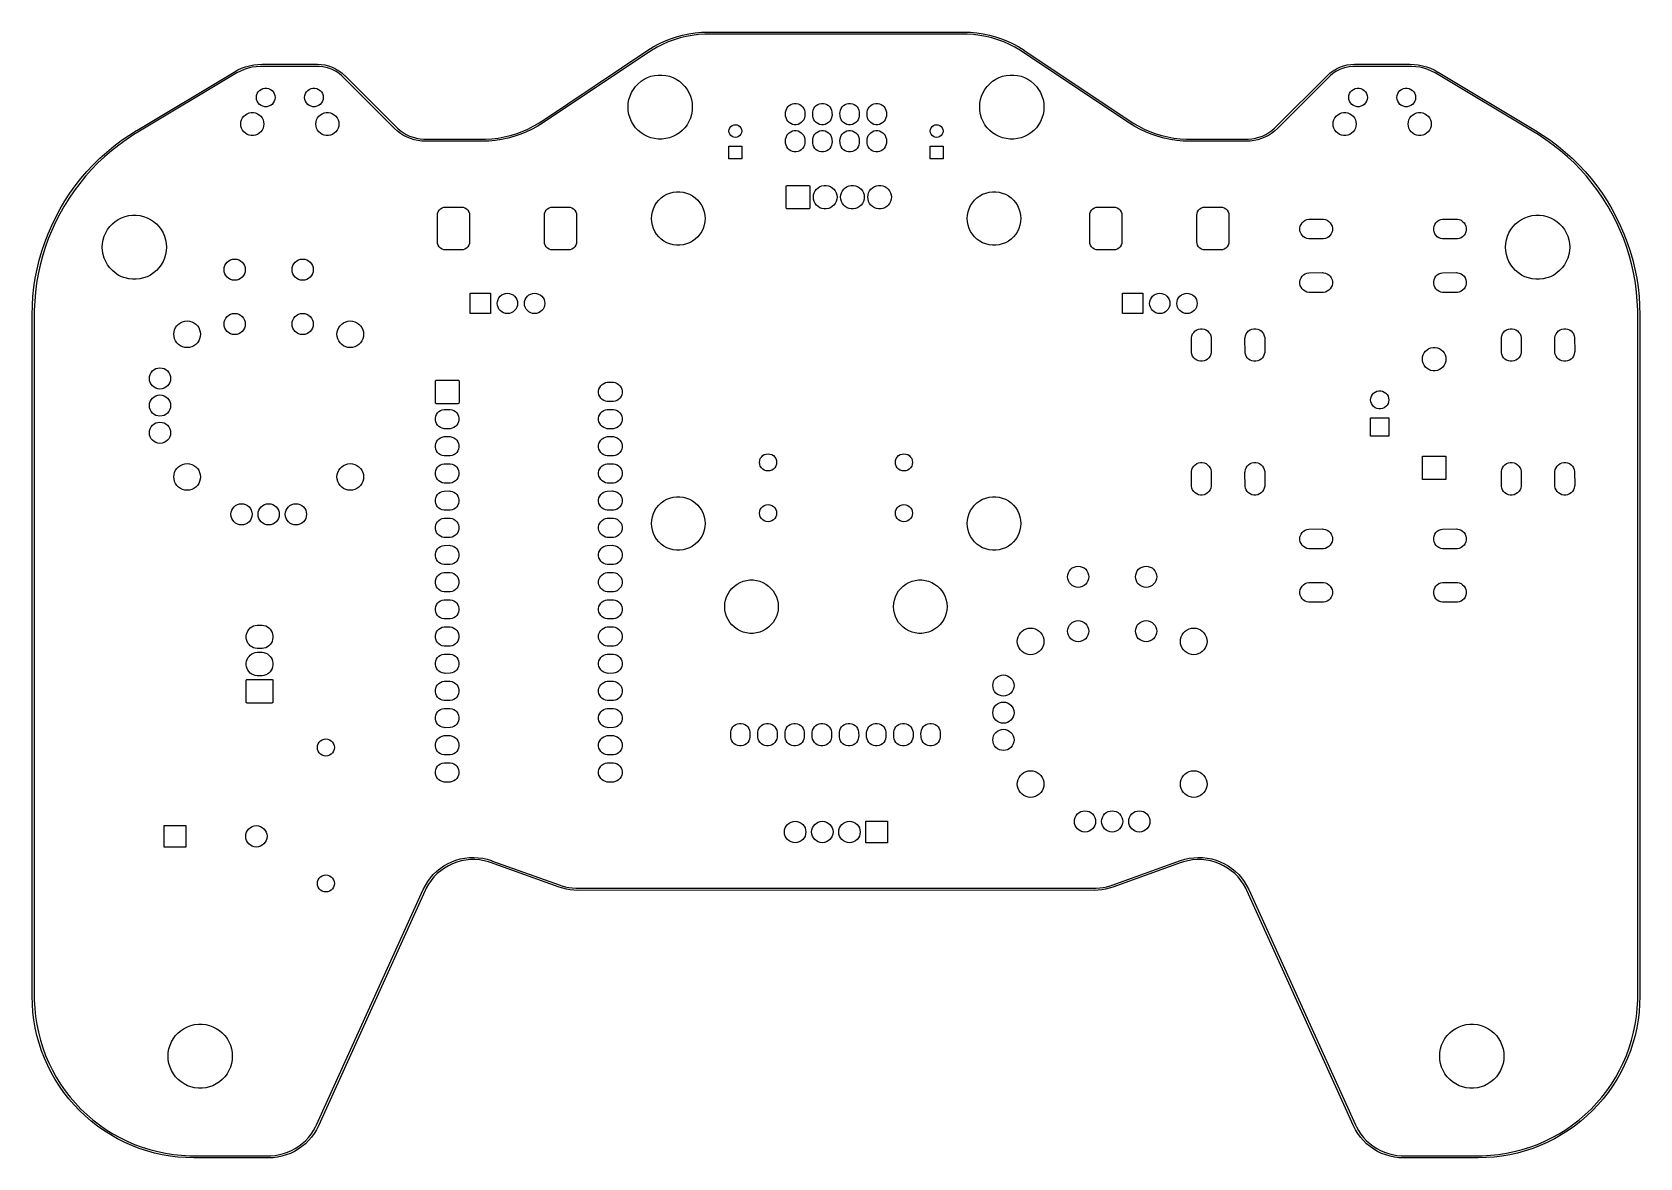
# Model space of a CAD drawing. Extents: x 96 to 246, y -139 to -34.
import ezdxf

# ---------------------------------------------------------------- set-up
doc = ezdxf.new("R2010")
doc.units = 0
doc.layers.add('BLACK', color=7, linetype='CONTINUOUS')

msp = doc.modelspace()

# ---------------------------------------------------------------- linework, layer by layer
at = {"layer": 'BLACK', "linetype": 'CONTINUOUS'}
for p, q in [((154.06463, -34.737233), (154.601614, -34.483768)), ((154.601614, -34.483768), (155.152566, -34.262299)), ((155.494889, -34.349391), (154.948464, -34.550592)), ((155.152566, -34.262299), (155.715581, -34.073591)), ((156.052195, -34.180651), (155.494889, -34.349391)), ((155.715581, -34.073591), (156.288713, -33.918298)), ((156.618453, -34.044955), (156.052195, -34.180651)), ((156.288713, -33.918298), (156.869982, -33.796955)), ((157.191708, -33.942772), (156.618453, -34.044955)), ((156.869982, -33.796955), (157.457376, -33.709983)), ((157.769977, -33.874456), (157.191708, -33.942772)), ((157.457376, -33.709983), (158.048867, -33.657682)), ((158.351262, -33.840241), (157.769977, -33.874456)), ((158.048867, -33.657682), (158.642409, -33.640232)), ((158.642255, -33.840232), (158.351262, -33.840241)), ((158.642407, -33.840246), (158.642255, -33.840232)), ((158.642408, -33.840247), (158.642407, -33.840246)), ((182.579733, -33.838328), (158.642408, -33.840247)), ((158.642409, -33.640232), (158.642409, -33.640247)), ((158.642409, -33.640247), (158.64957, -33.642165)), ((158.64957, -33.642165), (182.586896, -33.640247)), ((182.586895, -33.840247), (182.579733, -33.838328)), ((182.87804, -33.840261), (182.586895, -33.840247)), ((182.586896, -33.640247), (182.586897, -33.640247)), ((182.586897, -33.640247), (183.180436, -33.657707)), ((183.459322, -33.874485), (182.87804, -33.840261)), ((183.180436, -33.657707), (183.771924, -33.710017)), ((184.037589, -33.942808), (183.459322, -33.874485)), ((183.771924, -33.710017), (184.359315, -33.796995)), ((184.610841, -34.044995), (184.037589, -33.942808)), ((184.359315, -33.796995), (184.940581, -33.91834)), ((185.177098, -34.180693), (184.610841, -34.044995)), ((184.940581, -33.91834), (185.51371, -34.073634)), ((185.734402, -34.349432), (185.177098, -34.180693)), ((185.51371, -34.073634), (186.076724, -34.262339)), ((186.280827, -34.550629), (185.734402, -34.349432)), ((186.076724, -34.262339), (186.627675, -34.483803)), ((186.627675, -34.483803), (187.16466, -34.737261)), ((143.085441, -41.975172), (153.039936, -35.336539)), ((153.143862, -35.505321), (143.189368, -42.143955)), ((153.039936, -35.336539), (153.03994, -35.336536)), ((153.03994, -35.336536), (153.543469, -35.021819)), ((153.150877, -35.502948), (153.143862, -35.505321)), ((153.393129, -35.341456), (153.150877, -35.502948)), ((153.895765, -35.047483), (153.393129, -35.341456)), ((153.543469, -35.021819), (154.06463, -34.737233)), ((154.414807, -34.783558), (153.895765, -35.047483)), ((154.948464, -34.550592), (154.414807, -34.783558)), ((186.814484, -34.78359), (186.280827, -34.550629)), ((187.333529, -35.047508), (186.814484, -34.78359)), ((187.16466, -34.737261), (187.685823, -35.021837)), ((187.836168, -35.341471), (187.333529, -35.047508)), ((187.685823, -35.021837), (188.189362, -35.336548)), ((188.078422, -35.502958), (187.836168, -35.341471)), ((188.078428, -35.502949), (188.078422, -35.502958)), ((198.035046, -42.138391), (188.078428, -35.502949)), ((188.189362, -35.336548), (188.189368, -35.336539)), ((188.189368, -35.336539), (188.194257, -35.342102)), ((188.194257, -35.342102), (198.150876, -41.977545)), ((105.280402, -42.826411), (114.375643, -37.367032)), ((114.471425, -37.540566), (105.376185, -42.999946)), ((114.375643, -37.367032), (114.375666, -37.367021)), ((114.375666, -37.367021), (114.720742, -37.177676)), ((114.478544, -37.53853), (114.471425, -37.540566)), ((114.478545, -37.53853), (114.478544, -37.53853)), ((114.640799, -37.441131), (114.478545, -37.53853)), ((114.979395, -37.272004), (114.640799, -37.441131)), ((114.720742, -37.177676), (115.079421, -37.0155)), ((115.330028, -37.129497), (114.979395, -37.272004)), ((115.079421, -37.0155), (115.449541, -36.881473)), ((115.690609, -37.014461), (115.330028, -37.129497)), ((115.449541, -36.881473), (115.828897, -36.776394)), ((116.058988, -36.92758), (115.690609, -37.014461)), ((115.828897, -36.776394), (116.215227, -36.700888)), ((116.432972, -36.869372), (116.058988, -36.92758)), ((116.215227, -36.700888), (116.60623, -36.655407)), ((116.81033, -36.840183), (116.432972, -36.869372)), ((116.60623, -36.655407), (116.999577, -36.64022)), ((116.99931, -36.840219), (116.81033, -36.840183)), ((116.999573, -36.840245), (116.99931, -36.840219)), ((116.999575, -36.840246), (116.999573, -36.840245)), ((122.15777, -36.838337), (116.999575, -36.840246)), ((116.999577, -36.64022), (116.999577, -36.640246)), ((116.999577, -36.640246), (117.006709, -36.642157)), ((117.006709, -36.642157), (122.164905, -36.640249)), ((122.164902, -36.840249), (122.15777, -36.838337)), ((122.331933, -36.840253), (122.164902, -36.840249)), ((122.164905, -36.640249), (122.164907, -36.640249)), ((122.164907, -36.640249), (122.164908, -36.640249)), ((122.164908, -36.640249), (122.517768, -36.657593)), ((122.664387, -36.873003), (122.331933, -36.840253)), ((122.517768, -36.657593), (122.867228, -36.709436)), ((122.99203, -36.938179), (122.664387, -36.873003)), ((122.867228, -36.709436), (123.209926, -36.795279)), ((123.311709, -37.035152), (122.99203, -36.938179)), ((123.209926, -36.795279), (123.542561, -36.914295)), ((123.620344, -37.16299), (123.311709, -37.035152)), ((123.542561, -36.914295), (123.861929, -37.065339)), ((123.914964, -37.32046), (123.620344, -37.16299)), ((123.861929, -37.065339), (124.164957, -37.246957)), ((124.192733, -37.506047), (123.914964, -37.32046)), ((124.164957, -37.246957), (124.448726, -37.457399)), ((124.450976, -37.717964), (124.192733, -37.506047)), ((124.448726, -37.457399), (124.710504, -37.694639)), ((216.518819, -37.694658), (216.780579, -37.457401)), ((217.036577, -37.506035), (216.778347, -37.717968)), ((216.780579, -37.457401), (217.06434, -37.246942)), ((217.314337, -37.320435), (217.036577, -37.506035)), ((217.06434, -37.246942), (217.367365, -37.065312)), ((217.608954, -37.162957), (217.314337, -37.320435)), ((217.367365, -37.065312), (217.686734, -36.91426)), ((217.917588, -37.035116), (217.608954, -37.162957)), ((217.686734, -36.91426), (218.019372, -36.795242)), ((218.237267, -36.938145), (217.917588, -37.035116)), ((218.019372, -36.795242), (218.362074, -36.709403)), ((218.564912, -36.872977), (218.237267, -36.938145)), ((218.362074, -36.709403), (218.711541, -36.657571)), ((218.897368, -36.840241), (218.564912, -36.872977)), ((218.711541, -36.657571), (219.064405, -36.640245)), ((219.064399, -36.840245), (218.897368, -36.840241)), ((219.064402, -36.840245), (219.064399, -36.840244)), ((219.064399, -36.840244), (219.064399, -36.840245)), ((224.222602, -36.838333), (219.064402, -36.840245)), ((219.064405, -36.640245), (219.071536, -36.642156)), ((219.071536, -36.642156), (224.229732, -36.640245)), ((224.229735, -36.840245), (224.222602, -36.838333)), ((224.229732, -36.640245), (224.229733, -36.640245)), ((224.229733, -36.640245), (224.229734, -36.640245)), ((224.229734, -36.640245), (224.623077, -36.655431)), ((224.418978, -36.840208), (224.229735, -36.840245)), ((224.796336, -36.869395), (224.418978, -36.840208)), ((224.623077, -36.655431), (225.014079, -36.700911)), ((225.170319, -36.9276), (224.796336, -36.869395)), ((225.014079, -36.700911), (225.400408, -36.776412)), ((225.538698, -37.014476), (225.170319, -36.9276)), ((225.400408, -36.776412), (225.779763, -36.881485)), ((225.89928, -37.129507), (225.538698, -37.014476)), ((225.779763, -36.881485), (226.149884, -37.015505)), ((226.249915, -37.272005), (225.89928, -37.129507)), ((226.149884, -37.015505), (226.508565, -37.177672)), ((226.588515, -37.441124), (226.249915, -37.272005)), ((226.508565, -37.177672), (226.853671, -37.367021)), ((226.750656, -37.53845), (226.588515, -37.441124)), ((226.750764, -37.53853), (226.750656, -37.53845)), ((235.847975, -42.994625), (226.750764, -37.53853)), ((226.853671, -37.367021), (226.853664, -37.367032)), ((226.853664, -37.367032), (226.858811, -37.372355)), ((226.858811, -37.372355), (235.956021, -42.82845)), ((116.75617, -39.092225), (116.903652, -38.985073)), ((116.75617, -39.092225), (116.903652, -38.985073)), ((116.903652, -38.985073), (117.070189, -38.910926)), ((116.903652, -38.985073), (117.070189, -38.910926)), ((117.070189, -38.910926), (117.248503, -38.873024)), ((117.070189, -38.910926), (117.248503, -38.873024)), ((117.248503, -38.873024), (117.430801, -38.873024)), ((117.248503, -38.873024), (117.430801, -38.873024)), ((117.430801, -38.873024), (117.609115, -38.910926)), ((117.430801, -38.873024), (117.609115, -38.910926)), ((117.609115, -38.910926), (117.775652, -38.985073)), ((117.609115, -38.910926), (117.775652, -38.985073)), ((117.775652, -38.985073), (117.923134, -39.092225)), ((117.775652, -38.985073), (117.923134, -39.092225)), ((121.25617, -39.092225), (121.403652, -38.985073)), ((121.25617, -39.092225), (121.403652, -38.985073)), ((121.403652, -38.985073), (121.570189, -38.910926)), ((121.403652, -38.985073), (121.570189, -38.910926)), ((121.570189, -38.910926), (121.748503, -38.873024)), ((121.570189, -38.910926), (121.748503, -38.873024)), ((121.748503, -38.873024), (121.930801, -38.873024)), ((121.748503, -38.873024), (121.930801, -38.873024)), ((121.930801, -38.873024), (122.109115, -38.910926)), ((121.930801, -38.873024), (122.109115, -38.910926)), ((122.109115, -38.910926), (122.275652, -38.985073)), ((122.109115, -38.910926), (122.275652, -38.985073)), ((122.275652, -38.985073), (122.423134, -39.092225)), ((122.275652, -38.985073), (122.423134, -39.092225)), ((124.568868, -37.835845), (124.450976, -37.717964)), ((124.569065, -37.836085), (124.568868, -37.835845)), ((129.368673, -42.632984), (124.569065, -37.836085)), ((124.710504, -37.694639), (124.710483, -37.69466)), ((124.710483, -37.69466), (124.714181, -37.701064)), ((124.714181, -37.701064), (129.513786, -42.49796)), ((151.508754, -39.293849), (151.683189, -38.99172)), ((151.508754, -39.293849), (151.683189, -38.99172)), ((151.683189, -38.99172), (151.891519, -38.711884)), ((151.683189, -38.99172), (151.891519, -38.711884)), ((151.891519, -38.711884), (152.130927, -38.458126)), ((151.891519, -38.711884), (152.130927, -38.458126)), ((152.130927, -38.458126), (152.398176, -38.233877)), ((152.130927, -38.458126), (152.398176, -38.233877)), ((152.398176, -38.233877), (152.689652, -38.042171)), ((152.398176, -38.233877), (152.689652, -38.042171)), ((152.689652, -38.042171), (153.001413, -37.885599)), ((152.689652, -38.042171), (153.001413, -37.885599)), ((153.001413, -37.885599), (153.329242, -37.766278)), ((153.001413, -37.885599), (153.329242, -37.766278)), ((153.329242, -37.766278), (153.668707, -37.685824)), ((153.329242, -37.766278), (153.668707, -37.685824)), ((153.668707, -37.685824), (154.015218, -37.645323)), ((153.668707, -37.685824), (154.015218, -37.645323)), ((154.015218, -37.645323), (154.364086, -37.645323)), ((154.015218, -37.645323), (154.364086, -37.645323)), ((154.364086, -37.645323), (154.710597, -37.685824)), ((154.364086, -37.645323), (154.710597, -37.685824)), ((154.710597, -37.685824), (155.050062, -37.766278)), ((154.710597, -37.685824), (155.050062, -37.766278)), ((155.050062, -37.766278), (155.377891, -37.885599)), ((155.050062, -37.766278), (155.377891, -37.885599)), ((155.377891, -37.885599), (155.689652, -38.042171)), ((155.377891, -37.885599), (155.689652, -38.042171)), ((155.689652, -38.042171), (155.981128, -38.233877)), ((155.689652, -38.042171), (155.981128, -38.233877)), ((155.981128, -38.233877), (156.248377, -38.458126)), ((155.981128, -38.233877), (156.248377, -38.458126)), ((156.248377, -38.458126), (156.487785, -38.711884)), ((156.248377, -38.458126), (156.487785, -38.711884)), ((156.487785, -38.711884), (156.696115, -38.99172)), ((156.487785, -38.711884), (156.696115, -38.99172)), ((156.696115, -38.99172), (156.87055, -39.293849)), ((156.696115, -38.99172), (156.87055, -39.293849)), ((184.358754, -39.293849), (184.533189, -38.99172)), ((184.358754, -39.293849), (184.533189, -38.99172)), ((184.533189, -38.99172), (184.741519, -38.711884)), ((184.533189, -38.99172), (184.741519, -38.711884)), ((184.741519, -38.711884), (184.980927, -38.458126)), ((184.741519, -38.711884), (184.980927, -38.458126)), ((184.980927, -38.458126), (185.248176, -38.233877)), ((184.980927, -38.458126), (185.248176, -38.233877)), ((185.248176, -38.233877), (185.539652, -38.042171)), ((185.248176, -38.233877), (185.539652, -38.042171)), ((185.539652, -38.042171), (185.851413, -37.885599)), ((185.539652, -38.042171), (185.851413, -37.885599)), ((185.851413, -37.885599), (186.179242, -37.766278)), ((185.851413, -37.885599), (186.179242, -37.766278)), ((186.179242, -37.766278), (186.518707, -37.685824)), ((186.179242, -37.766278), (186.518707, -37.685824)), ((186.518707, -37.685824), (186.865218, -37.645323)), ((186.518707, -37.685824), (186.865218, -37.645323)), ((186.865218, -37.645323), (187.214086, -37.645323)), ((186.865218, -37.645323), (187.214086, -37.645323)), ((187.214086, -37.645323), (187.560597, -37.685824)), ((187.214086, -37.645323), (187.560597, -37.685824)), ((187.560597, -37.685824), (187.900062, -37.766278)), ((187.560597, -37.685824), (187.900062, -37.766278)), ((187.900062, -37.766278), (188.227891, -37.885599)), ((187.900062, -37.766278), (188.227891, -37.885599)), ((188.227891, -37.885599), (188.539652, -38.042171)), ((188.227891, -37.885599), (188.539652, -38.042171)), ((188.539652, -38.042171), (188.831128, -38.233877)), ((188.539652, -38.042171), (188.831128, -38.233877)), ((188.831128, -38.233877), (189.098377, -38.458126)), ((188.831128, -38.233877), (189.098377, -38.458126)), ((189.098377, -38.458126), (189.337785, -38.711884)), ((189.098377, -38.458126), (189.337785, -38.711884)), ((189.337785, -38.711884), (189.546115, -38.99172)), ((189.337785, -38.711884), (189.546115, -38.99172)), ((189.546115, -38.99172), (189.72055, -39.293849)), ((189.546115, -38.99172), (189.72055, -39.293849)), ((211.721917, -42.494266), (216.518817, -37.69466)), ((216.653837, -37.839777), (211.856936, -42.639385)), ((216.518817, -37.69466), (216.518819, -37.694658)), ((216.660241, -37.83608), (216.653837, -37.839777)), ((216.778347, -37.717968), (216.660241, -37.83608)), ((218.80617, -39.092225), (218.953652, -38.985073)), ((218.80617, -39.092225), (218.953652, -38.985073)), ((218.953652, -38.985073), (219.120189, -38.910926)), ((218.953652, -38.985073), (219.120189, -38.910926)), ((219.120189, -38.910926), (219.298503, -38.873024)), ((219.120189, -38.910926), (219.298503, -38.873024)), ((219.298503, -38.873024), (219.480801, -38.873024)), ((219.298503, -38.873024), (219.480801, -38.873024)), ((219.480801, -38.873024), (219.659115, -38.910926)), ((219.480801, -38.873024), (219.659115, -38.910926)), ((219.659115, -38.910926), (219.825652, -38.985073)), ((219.659115, -38.910926), (219.825652, -38.985073)), ((219.825652, -38.985073), (219.973134, -39.092225)), ((219.825652, -38.985073), (219.973134, -39.092225)), ((223.30617, -39.092225), (223.453652, -38.985073)), ((223.30617, -39.092225), (223.453652, -38.985073)), ((223.453652, -38.985073), (223.620189, -38.910926)), ((223.453652, -38.985073), (223.620189, -38.910926)), ((223.620189, -38.910926), (223.798503, -38.873024)), ((223.620189, -38.910926), (223.798503, -38.873024)), ((223.798503, -38.873024), (223.980801, -38.873024)), ((223.798503, -38.873024), (223.980801, -38.873024)), ((223.980801, -38.873024), (224.159115, -38.910926)), ((223.980801, -38.873024), (224.159115, -38.910926)), ((224.159115, -38.910926), (224.325652, -38.985073)), ((224.159115, -38.910926), (224.325652, -38.985073)), ((224.325652, -38.985073), (224.473134, -39.092225)), ((224.325652, -38.985073), (224.473134, -39.092225)), ((116.467652, -39.740247), (116.486707, -39.558948)), ((116.467652, -39.740247), (116.486707, -39.558948)), ((116.486707, -39.921546), (116.467652, -39.740247)), ((116.486707, -39.921546), (116.467652, -39.740247)), ((116.486707, -39.558948), (116.54304, -39.385573)), ((116.486707, -39.558948), (116.54304, -39.385573)), ((116.54304, -40.094921), (116.486707, -39.921546)), ((116.54304, -40.094921), (116.486707, -39.921546)), ((116.54304, -39.385573), (116.634189, -39.227698)), ((116.54304, -39.385573), (116.634189, -39.227698)), ((116.634189, -40.252796), (116.54304, -40.094921)), ((116.634189, -40.252796), (116.54304, -40.094921)), ((116.634189, -39.227698), (116.75617, -39.092225)), ((116.634189, -39.227698), (116.75617, -39.092225)), ((116.75617, -40.388269), (116.634189, -40.252796)), ((116.75617, -40.388269), (116.634189, -40.252796)), ((116.903652, -40.495421), (116.75617, -40.388269)), ((116.903652, -40.495421), (116.75617, -40.388269)), ((117.070189, -40.569568), (116.903652, -40.495421)), ((117.070189, -40.569568), (116.903652, -40.495421)), ((117.775652, -40.495421), (117.609115, -40.569568)), ((117.775652, -40.495421), (117.609115, -40.569568)), ((117.923134, -40.388269), (117.775652, -40.495421)), ((117.923134, -40.388269), (117.775652, -40.495421)), ((117.923134, -39.092225), (118.045115, -39.227698)), ((117.923134, -39.092225), (118.045115, -39.227698)), ((118.045115, -40.252796), (117.923134, -40.388269)), ((118.045115, -40.252796), (117.923134, -40.388269)), ((118.045115, -39.227698), (118.136264, -39.385573)), ((118.045115, -39.227698), (118.136264, -39.385573)), ((118.136264, -40.094921), (118.045115, -40.252796)), ((118.136264, -40.094921), (118.045115, -40.252796)), ((118.136264, -39.385573), (118.192597, -39.558948)), ((118.136264, -39.385573), (118.192597, -39.558948)), ((118.192597, -39.921546), (118.136264, -40.094921)), ((118.192597, -39.921546), (118.136264, -40.094921)), ((118.192597, -39.558948), (118.211652, -39.740247)), ((118.192597, -39.558948), (118.211652, -39.740247)), ((118.211652, -39.740247), (118.192597, -39.921546)), ((118.211652, -39.740247), (118.192597, -39.921546)), ((120.967652, -39.740247), (120.986707, -39.558948)), ((120.967652, -39.740247), (120.986707, -39.558948)), ((120.986707, -39.921546), (120.967652, -39.740247)), ((120.986707, -39.921546), (120.967652, -39.740247)), ((120.986707, -39.558948), (121.04304, -39.385573)), ((120.986707, -39.558948), (121.04304, -39.385573)), ((121.04304, -40.094921), (120.986707, -39.921546)), ((121.04304, -40.094921), (120.986707, -39.921546)), ((121.04304, -39.385573), (121.134189, -39.227698)), ((121.04304, -39.385573), (121.134189, -39.227698)), ((121.134189, -40.252796), (121.04304, -40.094921)), ((121.134189, -40.252796), (121.04304, -40.094921)), ((121.134189, -39.227698), (121.25617, -39.092225)), ((121.134189, -39.227698), (121.25617, -39.092225)), ((121.25617, -40.388269), (121.134189, -40.252796)), ((121.25617, -40.388269), (121.134189, -40.252796)), ((121.403652, -40.495421), (121.25617, -40.388269)), ((121.403652, -40.495421), (121.25617, -40.388269)), ((121.570189, -40.569568), (121.403652, -40.495421)), ((121.570189, -40.569568), (121.403652, -40.495421)), ((122.275652, -40.495421), (122.109115, -40.569568)), ((122.275652, -40.495421), (122.109115, -40.569568)), ((122.423134, -40.388269), (122.275652, -40.495421)), ((122.423134, -40.388269), (122.275652, -40.495421)), ((122.423134, -39.092225), (122.545115, -39.227698)), ((122.423134, -39.092225), (122.545115, -39.227698)), ((122.545115, -40.252796), (122.423134, -40.388269)), ((122.545115, -40.252796), (122.423134, -40.388269)), ((122.545115, -39.227698), (122.636264, -39.385573)), ((122.545115, -39.227698), (122.636264, -39.385573)), ((122.636264, -40.094921), (122.545115, -40.252796)), ((122.636264, -40.094921), (122.545115, -40.252796)), ((122.636264, -39.385573), (122.692597, -39.558948)), ((122.636264, -39.385573), (122.692597, -39.558948)), ((122.692597, -39.921546), (122.636264, -40.094921)), ((122.692597, -39.921546), (122.636264, -40.094921)), ((122.692597, -39.558948), (122.711652, -39.740247)), ((122.692597, -39.558948), (122.711652, -39.740247)), ((122.711652, -39.740247), (122.692597, -39.921546)), ((122.711652, -39.740247), (122.692597, -39.921546)), ((151.189652, -40.640247), (151.209937, -40.291968)), ((151.189652, -40.640247), (151.209937, -40.291968)), ((151.209937, -40.291968), (151.270517, -39.948399)), ((151.209937, -40.291968), (151.270517, -39.948399)), ((151.270517, -39.948399), (151.370574, -39.614187)), ((151.270517, -39.948399), (151.370574, -39.614187)), ((151.370574, -39.614187), (151.508754, -39.293849)), ((151.370574, -39.614187), (151.508754, -39.293849)), ((156.87055, -39.293849), (157.00873, -39.614187)), ((156.87055, -39.293849), (157.00873, -39.614187)), ((157.00873, -39.614187), (157.108787, -39.948399)), ((157.00873, -39.614187), (157.108787, -39.948399)), ((157.108787, -39.948399), (157.169367, -40.291968)), ((157.108787, -39.948399), (157.169367, -40.291968)), ((157.169367, -40.291968), (157.189652, -40.640247)), ((157.169367, -40.291968), (157.189652, -40.640247)), ((166.108943, -40.624293), (166.233698, -40.499538)), ((166.108943, -40.624293), (166.233698, -40.499538)), ((166.233698, -40.499538), (166.380395, -40.401518)), ((166.233698, -40.499538), (166.380395, -40.401518)), ((166.380395, -40.401518), (166.543396, -40.334001)), ((166.380395, -40.401518), (166.543396, -40.334001)), ((166.543396, -40.334001), (166.716437, -40.299581)), ((166.543396, -40.334001), (166.716437, -40.299581)), ((166.716437, -40.299581), (166.892867, -40.299581)), ((166.716437, -40.299581), (166.892867, -40.299581)), ((166.892867, -40.299581), (167.065908, -40.334001)), ((166.892867, -40.299581), (167.065908, -40.334001)), ((167.065908, -40.334001), (167.228909, -40.401518)), ((167.065908, -40.334001), (167.228909, -40.401518)), ((167.228909, -40.401518), (167.375606, -40.499538)), ((167.228909, -40.401518), (167.375606, -40.499538)), ((167.375606, -40.499538), (167.500361, -40.624293)), ((167.375606, -40.499538), (167.500361, -40.624293)), ((168.648943, -40.624293), (168.773698, -40.499538)), ((168.648943, -40.624293), (168.773698, -40.499538)), ((168.773698, -40.499538), (168.920395, -40.401518)), ((168.773698, -40.499538), (168.920395, -40.401518)), ((168.920395, -40.401518), (169.083396, -40.334001)), ((168.920395, -40.401518), (169.083396, -40.334001)), ((169.083396, -40.334001), (169.256437, -40.299581)), ((169.083396, -40.334001), (169.256437, -40.299581)), ((169.256437, -40.299581), (169.432867, -40.299581)), ((169.256437, -40.299581), (169.432867, -40.299581)), ((169.432867, -40.299581), (169.605908, -40.334001)), ((169.432867, -40.299581), (169.605908, -40.334001)), ((169.605908, -40.334001), (169.768909, -40.401518)), ((169.605908, -40.334001), (169.768909, -40.401518)), ((169.768909, -40.401518), (169.915606, -40.499538)), ((169.768909, -40.401518), (169.915606, -40.499538)), ((169.915606, -40.499538), (170.040361, -40.624293)), ((169.915606, -40.499538), (170.040361, -40.624293)), ((171.188943, -40.624293), (171.313698, -40.499538)), ((171.188943, -40.624293), (171.313698, -40.499538)), ((171.313698, -40.499538), (171.460395, -40.401518)), ((171.313698, -40.499538), (171.460395, -40.401518)), ((171.460395, -40.401518), (171.623396, -40.334001)), ((171.460395, -40.401518), (171.623396, -40.334001)), ((171.623396, -40.334001), (171.796437, -40.299581)), ((171.623396, -40.334001), (171.796437, -40.299581)), ((171.796437, -40.299581), (171.972867, -40.299581)), ((171.796437, -40.299581), (171.972867, -40.299581)), ((171.972867, -40.299581), (172.145908, -40.334001)), ((171.972867, -40.299581), (172.145908, -40.334001)), ((172.145908, -40.334001), (172.308909, -40.401518)), ((172.145908, -40.334001), (172.308909, -40.401518)), ((172.308909, -40.401518), (172.455606, -40.499538)), ((172.308909, -40.401518), (172.455606, -40.499538)), ((172.455606, -40.499538), (172.580361, -40.624293)), ((172.455606, -40.499538), (172.580361, -40.624293)), ((173.728943, -40.624293), (173.853698, -40.499538)), ((173.728943, -40.624293), (173.853698, -40.499538)), ((173.853698, -40.499538), (174.000395, -40.401518)), ((173.853698, -40.499538), (174.000395, -40.401518)), ((174.000395, -40.401518), (174.163396, -40.334001)), ((174.000395, -40.401518), (174.163396, -40.334001)), ((174.163396, -40.334001), (174.336437, -40.299581)), ((174.163396, -40.334001), (174.336437, -40.299581)), ((174.336437, -40.299581), (174.512867, -40.299581)), ((174.336437, -40.299581), (174.512867, -40.299581)), ((174.512867, -40.299581), (174.685908, -40.334001)), ((174.512867, -40.299581), (174.685908, -40.334001)), ((174.685908, -40.334001), (174.848909, -40.401518)), ((174.685908, -40.334001), (174.848909, -40.401518)), ((174.848909, -40.401518), (174.995606, -40.499538)), ((174.848909, -40.401518), (174.995606, -40.499538)), ((174.995606, -40.499538), (175.120361, -40.624293)), ((174.995606, -40.499538), (175.120361, -40.624293)), ((184.039652, -40.640247), (184.059937, -40.291968)), ((184.039652, -40.640247), (184.059937, -40.291968)), ((184.059937, -40.291968), (184.120517, -39.948399)), ((184.059937, -40.291968), (184.120517, -39.948399)), ((184.120517, -39.948399), (184.220574, -39.614187)), ((184.120517, -39.948399), (184.220574, -39.614187)), ((184.220574, -39.614187), (184.358754, -39.293849)), ((184.220574, -39.614187), (184.358754, -39.293849)), ((189.72055, -39.293849), (189.85873, -39.614187)), ((189.72055, -39.293849), (189.85873, -39.614187)), ((189.85873, -39.614187), (189.958787, -39.948399)), ((189.85873, -39.614187), (189.958787, -39.948399)), ((189.958787, -39.948399), (190.019367, -40.291968)), ((189.958787, -39.948399), (190.019367, -40.291968)), ((190.019367, -40.291968), (190.039652, -40.640247)), ((190.019367, -40.291968), (190.039652, -40.640247)), ((218.517652, -39.740247), (218.536707, -39.558948)), ((218.517652, -39.740247), (218.536707, -39.558948)), ((218.536707, -39.921546), (218.517652, -39.740247)), ((218.536707, -39.921546), (218.517652, -39.740247)), ((218.536707, -39.558948), (218.59304, -39.385573)), ((218.536707, -39.558948), (218.59304, -39.385573)), ((218.59304, -40.094921), (218.536707, -39.921546)), ((218.59304, -40.094921), (218.536707, -39.921546)), ((218.59304, -39.385573), (218.684189, -39.227698)), ((218.59304, -39.385573), (218.684189, -39.227698)), ((218.684189, -40.252796), (218.59304, -40.094921)), ((218.684189, -40.252796), (218.59304, -40.094921)), ((218.684189, -39.227698), (218.80617, -39.092225)), ((218.684189, -39.227698), (218.80617, -39.092225)), ((218.80617, -40.388269), (218.684189, -40.252796)), ((218.80617, -40.388269), (218.684189, -40.252796)), ((218.953652, -40.495421), (218.80617, -40.388269)), ((218.953652, -40.495421), (218.80617, -40.388269)), ((219.120189, -40.569568), (218.953652, -40.495421)), ((219.120189, -40.569568), (218.953652, -40.495421)), ((219.825652, -40.495421), (219.659115, -40.569568)), ((219.825652, -40.495421), (219.659115, -40.569568)), ((219.973134, -40.388269), (219.825652, -40.495421)), ((219.973134, -40.388269), (219.825652, -40.495421)), ((219.973134, -39.092225), (220.095115, -39.227698)), ((219.973134, -39.092225), (220.095115, -39.227698)), ((220.095115, -40.252796), (219.973134, -40.388269)), ((220.095115, -40.252796), (219.973134, -40.388269)), ((220.095115, -39.227698), (220.186264, -39.385573)), ((220.095115, -39.227698), (220.186264, -39.385573)), ((220.186264, -40.094921), (220.095115, -40.252796)), ((220.186264, -40.094921), (220.095115, -40.252796)), ((220.186264, -39.385573), (220.242597, -39.558948)), ((220.186264, -39.385573), (220.242597, -39.558948)), ((220.242597, -39.921546), (220.186264, -40.094921)), ((220.242597, -39.921546), (220.186264, -40.094921)), ((220.242597, -39.558948), (220.261652, -39.740247)), ((220.242597, -39.558948), (220.261652, -39.740247)), ((220.261652, -39.740247), (220.242597, -39.921546)), ((220.261652, -39.740247), (220.242597, -39.921546)), ((223.017652, -39.740247), (223.036707, -39.558948)), ((223.017652, -39.740247), (223.036707, -39.558948)), ((223.036707, -39.921546), (223.017652, -39.740247)), ((223.036707, -39.921546), (223.017652, -39.740247)), ((223.036707, -39.558948), (223.09304, -39.385573)), ((223.036707, -39.558948), (223.09304, -39.385573)), ((223.09304, -40.094921), (223.036707, -39.921546)), ((223.09304, -40.094921), (223.036707, -39.921546)), ((223.09304, -39.385573), (223.184189, -39.227698)), ((223.09304, -39.385573), (223.184189, -39.227698)), ((223.184189, -40.252796), (223.09304, -40.094921)), ((223.184189, -40.252796), (223.09304, -40.094921)), ((223.184189, -39.227698), (223.30617, -39.092225)), ((223.184189, -39.227698), (223.30617, -39.092225)), ((223.30617, -40.388269), (223.184189, -40.252796)), ((223.30617, -40.388269), (223.184189, -40.252796)), ((223.453652, -40.495421), (223.30617, -40.388269)), ((223.453652, -40.495421), (223.30617, -40.388269)), ((223.620189, -40.569568), (223.453652, -40.495421)), ((223.620189, -40.569568), (223.453652, -40.495421)), ((224.325652, -40.495421), (224.159115, -40.569568)), ((224.325652, -40.495421), (224.159115, -40.569568)), ((224.473134, -40.388269), (224.325652, -40.495421)), ((224.473134, -40.388269), (224.325652, -40.495421)), ((224.473134, -39.092225), (224.595115, -39.227698)), ((224.473134, -39.092225), (224.595115, -39.227698)), ((224.595115, -40.252796), (224.473134, -40.388269)), ((224.595115, -40.252796), (224.473134, -40.388269)), ((224.595115, -39.227698), (224.686264, -39.385573)), ((224.595115, -39.227698), (224.686264, -39.385573)), ((224.686264, -40.094921), (224.595115, -40.252796)), ((224.686264, -40.094921), (224.595115, -40.252796)), ((224.686264, -39.385573), (224.742597, -39.558948)), ((224.686264, -39.385573), (224.742597, -39.558948)), ((224.742597, -39.921546), (224.686264, -40.094921)), ((224.742597, -39.921546), (224.686264, -40.094921)), ((224.742597, -39.558948), (224.761652, -39.740247)), ((224.742597, -39.558948), (224.761652, -39.740247)), ((224.761652, -39.740247), (224.742597, -39.921546)), ((224.761652, -39.740247), (224.742597, -39.921546)), ((115.007652, -42.230247), (115.02599, -42.032349)), ((115.007652, -42.230247), (115.02599, -42.032349)), ((115.02599, -42.032349), (115.080379, -41.84119)), ((115.02599, -42.032349), (115.080379, -41.84119)), ((115.080379, -41.84119), (115.168968, -41.66328)), ((115.080379, -41.84119), (115.168968, -41.66328)), ((115.168968, -41.66328), (115.288739, -41.504677)), ((115.168968, -41.66328), (115.288739, -41.504677)), ((115.288739, -41.504677), (115.435614, -41.370782)), ((115.288739, -41.504677), (115.435614, -41.370782)), ((115.435614, -41.370782), (115.604592, -41.266156)), ((115.435614, -41.370782), (115.604592, -41.266156)), ((115.604592, -41.266156), (115.789917, -41.194361)), ((115.604592, -41.266156), (115.789917, -41.194361)), ((115.789917, -41.194361), (115.985279, -41.157841)), ((115.789917, -41.194361), (115.985279, -41.157841)), ((115.985279, -41.157841), (116.184025, -41.157841)), ((115.985279, -41.157841), (116.184025, -41.157841)), ((116.184025, -41.157841), (116.379387, -41.194361)), ((116.184025, -41.157841), (116.379387, -41.194361)), ((116.379387, -41.194361), (116.564712, -41.266156)), ((116.379387, -41.194361), (116.564712, -41.266156)), ((116.564712, -41.266156), (116.73369, -41.370782)), ((116.564712, -41.266156), (116.73369, -41.370782)), ((116.73369, -41.370782), (116.880565, -41.504677)), ((116.73369, -41.370782), (116.880565, -41.504677)), ((116.880565, -41.504677), (117.000336, -41.66328)), ((116.880565, -41.504677), (117.000336, -41.66328)), ((117.000336, -41.66328), (117.088925, -41.84119)), ((117.000336, -41.66328), (117.088925, -41.84119)), ((117.248503, -40.60747), (117.070189, -40.569568)), ((117.248503, -40.60747), (117.070189, -40.569568)), ((117.088925, -41.84119), (117.143314, -42.032349)), ((117.088925, -41.84119), (117.143314, -42.032349)), ((117.143314, -42.032349), (117.161652, -42.230247)), ((117.143314, -42.032349), (117.161652, -42.230247)), ((117.430801, -40.60747), (117.248503, -40.60747)), ((117.430801, -40.60747), (117.248503, -40.60747)), ((117.609115, -40.569568), (117.430801, -40.60747)), ((117.609115, -40.569568), (117.430801, -40.60747)), ((121.748503, -40.60747), (121.570189, -40.569568)), ((121.748503, -40.60747), (121.570189, -40.569568)), ((121.930801, -40.60747), (121.748503, -40.60747)), ((121.930801, -40.60747), (121.748503, -40.60747)), ((122.109115, -40.569568), (121.930801, -40.60747)), ((122.109115, -40.569568), (121.930801, -40.60747)), ((122.017652, -42.230247), (122.03599, -42.032349)), ((122.017652, -42.230247), (122.03599, -42.032349)), ((122.03599, -42.032349), (122.090379, -41.84119)), ((122.03599, -42.032349), (122.090379, -41.84119)), ((122.090379, -41.84119), (122.178968, -41.66328)), ((122.090379, -41.84119), (122.178968, -41.66328)), ((122.178968, -41.66328), (122.298739, -41.504677)), ((122.178968, -41.66328), (122.298739, -41.504677)), ((122.298739, -41.504677), (122.445614, -41.370782)), ((122.298739, -41.504677), (122.445614, -41.370782)), ((122.445614, -41.370782), (122.614592, -41.266156)), ((122.445614, -41.370782), (122.614592, -41.266156)), ((122.614592, -41.266156), (122.799917, -41.194361)), ((122.614592, -41.266156), (122.799917, -41.194361)), ((122.799917, -41.194361), (122.995279, -41.157841)), ((122.799917, -41.194361), (122.995279, -41.157841)), ((122.995279, -41.157841), (123.194025, -41.157841)), ((122.995279, -41.157841), (123.194025, -41.157841)), ((123.194025, -41.157841), (123.389387, -41.194361)), ((123.194025, -41.157841), (123.389387, -41.194361)), ((123.389387, -41.194361), (123.574712, -41.266156)), ((123.389387, -41.194361), (123.574712, -41.266156)), ((123.574712, -41.266156), (123.74369, -41.370782)), ((123.574712, -41.266156), (123.74369, -41.370782)), ((123.74369, -41.370782), (123.890565, -41.504677)), ((123.74369, -41.370782), (123.890565, -41.504677)), ((123.890565, -41.504677), (124.010336, -41.66328)), ((123.890565, -41.504677), (124.010336, -41.66328)), ((124.010336, -41.66328), (124.098925, -41.84119)), ((124.010336, -41.66328), (124.098925, -41.84119)), ((124.098925, -41.84119), (124.153314, -42.032349)), ((124.098925, -41.84119), (124.153314, -42.032349)), ((124.153314, -42.032349), (124.171652, -42.230247)), ((124.153314, -42.032349), (124.171652, -42.230247)), ((142.836175, -42.139038), (143.078426, -41.977546)), ((143.078426, -41.977546), (143.078427, -41.977546)), ((143.078427, -41.977546), (143.085441, -41.975172)), ((151.209937, -40.988526), (151.189652, -40.640247)), ((151.209937, -40.988526), (151.189652, -40.640247)), ((151.270517, -41.332095), (151.209937, -40.988526)), ((151.270517, -41.332095), (151.209937, -40.988526)), ((151.370574, -41.666307), (151.270517, -41.332095)), ((151.370574, -41.666307), (151.270517, -41.332095)), ((151.508754, -41.986645), (151.370574, -41.666307)), ((151.508754, -41.986645), (151.370574, -41.666307)), ((151.683189, -42.288774), (151.508754, -41.986645)), ((151.683189, -42.288774), (151.508754, -41.986645)), ((156.87055, -41.986645), (156.696115, -42.288774)), ((156.87055, -41.986645), (156.696115, -42.288774)), ((157.00873, -41.666307), (156.87055, -41.986645)), ((157.00873, -41.666307), (156.87055, -41.986645)), ((157.108787, -41.332095), (157.00873, -41.666307)), ((157.108787, -41.332095), (157.00873, -41.666307)), ((157.169367, -40.988526), (157.108787, -41.332095)), ((157.169367, -40.988526), (157.108787, -41.332095)), ((157.189652, -40.640247), (157.169367, -40.988526)), ((157.189652, -40.640247), (157.169367, -40.988526)), ((165.904652, -41.195247), (165.908986, -41.107032)), ((165.904652, -41.195247), (165.908986, -41.107032)), ((165.908986, -41.483462), (165.904652, -41.195247)), ((165.908986, -41.483462), (165.904652, -41.195247)), ((165.908986, -41.107032), (165.943406, -40.933991)), ((165.908986, -41.107032), (165.943406, -40.933991)), ((165.943406, -41.656503), (165.908986, -41.483462)), ((165.943406, -41.656503), (165.908986, -41.483462)), ((165.943406, -40.933991), (166.010923, -40.77099)), ((165.943406, -40.933991), (166.010923, -40.77099)), ((166.010923, -41.819504), (165.943406, -41.656503)), ((166.010923, -41.819504), (165.943406, -41.656503)), ((166.010923, -40.77099), (166.108943, -40.624293)), ((166.010923, -40.77099), (166.108943, -40.624293)), ((166.108943, -41.966201), (166.010923, -41.819504)), ((166.108943, -41.966201), (166.010923, -41.819504)), ((166.233698, -42.090956), (166.108943, -41.966201)), ((166.233698, -42.090956), (166.108943, -41.966201)), ((167.500361, -41.966201), (167.375606, -42.090956)), ((167.500361, -41.966201), (167.375606, -42.090956)), ((167.500361, -40.624293), (167.598381, -40.77099)), ((167.500361, -40.624293), (167.598381, -40.77099)), ((167.598381, -41.819504), (167.500361, -41.966201)), ((167.598381, -41.819504), (167.500361, -41.966201)), ((167.598381, -40.77099), (167.665898, -40.933991)), ((167.598381, -40.77099), (167.665898, -40.933991)), ((167.665898, -41.656503), (167.598381, -41.819504)), ((167.665898, -41.656503), (167.598381, -41.819504)), ((167.665898, -40.933991), (167.700318, -41.107032)), ((167.665898, -40.933991), (167.700318, -41.107032)), ((167.700318, -41.483462), (167.665898, -41.656503)), ((167.700318, -41.483462), (167.665898, -41.656503)), ((167.700318, -41.107032), (167.704652, -41.395247)), ((167.700318, -41.107032), (167.704652, -41.395247)), ((167.704652, -41.395247), (167.700318, -41.483462)), ((167.704652, -41.395247), (167.700318, -41.483462)), ((168.444652, -41.195247), (168.448986, -41.107032)), ((168.444652, -41.195247), (168.448986, -41.107032)), ((168.448986, -41.483462), (168.444652, -41.195247)), ((168.448986, -41.483462), (168.444652, -41.195247)), ((168.448986, -41.107032), (168.483406, -40.933991)), ((168.448986, -41.107032), (168.483406, -40.933991)), ((168.483406, -41.656503), (168.448986, -41.483462)), ((168.483406, -41.656503), (168.448986, -41.483462)), ((168.483406, -40.933991), (168.550923, -40.77099)), ((168.483406, -40.933991), (168.550923, -40.77099)), ((168.550923, -41.819504), (168.483406, -41.656503)), ((168.550923, -41.819504), (168.483406, -41.656503)), ((168.550923, -40.77099), (168.648943, -40.624293)), ((168.550923, -40.77099), (168.648943, -40.624293)), ((168.648943, -41.966201), (168.550923, -41.819504)), ((168.648943, -41.966201), (168.550923, -41.819504)), ((168.773698, -42.090956), (168.648943, -41.966201)), ((168.773698, -42.090956), (168.648943, -41.966201)), ((170.040361, -41.966201), (169.915606, -42.090956)), ((170.040361, -41.966201), (169.915606, -42.090956)), ((170.040361, -40.624293), (170.138381, -40.77099)), ((170.040361, -40.624293), (170.138381, -40.77099)), ((170.138381, -41.819504), (170.040361, -41.966201)), ((170.138381, -41.819504), (170.040361, -41.966201)), ((170.138381, -40.77099), (170.205898, -40.933991)), ((170.138381, -40.77099), (170.205898, -40.933991)), ((170.205898, -41.656503), (170.138381, -41.819504)), ((170.205898, -41.656503), (170.138381, -41.819504)), ((170.205898, -40.933991), (170.240318, -41.107032)), ((170.205898, -40.933991), (170.240318, -41.107032)), ((170.240318, -41.483462), (170.205898, -41.656503)), ((170.240318, -41.483462), (170.205898, -41.656503)), ((170.240318, -41.107032), (170.244652, -41.395247)), ((170.240318, -41.107032), (170.244652, -41.395247)), ((170.244652, -41.395247), (170.240318, -41.483462)), ((170.244652, -41.395247), (170.240318, -41.483462)), ((170.984652, -41.195247), (170.988986, -41.107032)), ((170.984652, -41.195247), (170.988986, -41.107032)), ((170.988986, -41.483462), (170.984652, -41.195247)), ((170.988986, -41.483462), (170.984652, -41.195247)), ((170.988986, -41.107032), (171.023406, -40.933991)), ((170.988986, -41.107032), (171.023406, -40.933991)), ((171.023406, -41.656503), (170.988986, -41.483462)), ((171.023406, -41.656503), (170.988986, -41.483462)), ((171.023406, -40.933991), (171.090923, -40.77099)), ((171.023406, -40.933991), (171.090923, -40.77099)), ((171.090923, -41.819504), (171.023406, -41.656503)), ((171.090923, -41.819504), (171.023406, -41.656503)), ((171.090923, -40.77099), (171.188943, -40.624293)), ((171.090923, -40.77099), (171.188943, -40.624293)), ((171.188943, -41.966201), (171.090923, -41.819504)), ((171.188943, -41.966201), (171.090923, -41.819504)), ((171.313698, -42.090956), (171.188943, -41.966201)), ((171.313698, -42.090956), (171.188943, -41.966201)), ((172.580361, -41.966201), (172.455606, -42.090956)), ((172.580361, -41.966201), (172.455606, -42.090956)), ((172.580361, -40.624293), (172.678381, -40.77099)), ((172.580361, -40.624293), (172.678381, -40.77099)), ((172.678381, -41.819504), (172.580361, -41.966201)), ((172.678381, -41.819504), (172.580361, -41.966201)), ((172.678381, -40.77099), (172.745898, -40.933991)), ((172.678381, -40.77099), (172.745898, -40.933991)), ((172.745898, -41.656503), (172.678381, -41.819504)), ((172.745898, -41.656503), (172.678381, -41.819504)), ((172.745898, -40.933991), (172.780318, -41.107032)), ((172.745898, -40.933991), (172.780318, -41.107032)), ((172.780318, -41.483462), (172.745898, -41.656503)), ((172.780318, -41.483462), (172.745898, -41.656503)), ((172.780318, -41.107032), (172.784652, -41.395247)), ((172.780318, -41.107032), (172.784652, -41.395247)), ((172.784652, -41.395247), (172.780318, -41.483462)), ((172.784652, -41.395247), (172.780318, -41.483462)), ((173.524652, -41.195247), (173.528986, -41.107032)), ((173.524652, -41.195247), (173.528986, -41.107032)), ((173.528986, -41.483462), (173.524652, -41.195247)), ((173.528986, -41.483462), (173.524652, -41.195247)), ((173.528986, -41.107032), (173.563406, -40.933991)), ((173.528986, -41.107032), (173.563406, -40.933991)), ((173.563406, -41.656503), (173.528986, -41.483462)), ((173.563406, -41.656503), (173.528986, -41.483462)), ((173.563406, -40.933991), (173.630923, -40.77099)), ((173.563406, -40.933991), (173.630923, -40.77099)), ((173.630923, -41.819504), (173.563406, -41.656503)), ((173.630923, -41.819504), (173.563406, -41.656503)), ((173.630923, -40.77099), (173.728943, -40.624293)), ((173.630923, -40.77099), (173.728943, -40.624293)), ((173.728943, -41.966201), (173.630923, -41.819504)), ((173.728943, -41.966201), (173.630923, -41.819504)), ((173.853698, -42.090956), (173.728943, -41.966201)), ((173.853698, -42.090956), (173.728943, -41.966201)), ((175.120361, -41.966201), (174.995606, -42.090956)), ((175.120361, -41.966201), (174.995606, -42.090956)), ((175.120361, -40.624293), (175.218381, -40.77099)), ((175.120361, -40.624293), (175.218381, -40.77099)), ((175.218381, -41.819504), (175.120361, -41.966201)), ((175.218381, -41.819504), (175.120361, -41.966201)), ((175.218381, -40.77099), (175.285898, -40.933991)), ((175.218381, -40.77099), (175.285898, -40.933991)), ((175.285898, -41.656503), (175.218381, -41.819504)), ((175.285898, -41.656503), (175.218381, -41.819504)), ((175.285898, -40.933991), (175.320318, -41.107032)), ((175.285898, -40.933991), (175.320318, -41.107032)), ((175.320318, -41.483462), (175.285898, -41.656503)), ((175.320318, -41.483462), (175.285898, -41.656503)), ((175.320318, -41.107032), (175.324652, -41.395247)), ((175.320318, -41.107032), (175.324652, -41.395247)), ((175.324652, -41.395247), (175.320318, -41.483462)), ((175.324652, -41.395247), (175.320318, -41.483462)), ((184.059937, -40.988526), (184.039652, -40.640247)), ((184.059937, -40.988526), (184.039652, -40.640247)), ((184.120517, -41.332095), (184.059937, -40.988526)), ((184.120517, -41.332095), (184.059937, -40.988526)), ((184.220574, -41.666307), (184.120517, -41.332095)), ((184.220574, -41.666307), (184.120517, -41.332095)), ((184.358754, -41.986645), (184.220574, -41.666307)), ((184.358754, -41.986645), (184.220574, -41.666307)), ((184.533189, -42.288774), (184.358754, -41.986645)), ((184.533189, -42.288774), (184.358754, -41.986645)), ((189.72055, -41.986645), (189.546115, -42.288774)), ((189.72055, -41.986645), (189.546115, -42.288774)), ((189.85873, -41.666307), (189.72055, -41.986645)), ((189.85873, -41.666307), (189.72055, -41.986645)), ((189.958787, -41.332095), (189.85873, -41.666307)), ((189.958787, -41.332095), (189.85873, -41.666307)), ((190.019367, -40.988526), (189.958787, -41.332095)), ((190.019367, -40.988526), (189.958787, -41.332095)), ((190.039652, -40.640247), (190.019367, -40.988526)), ((190.039652, -40.640247), (190.019367, -40.988526)), ((198.150876, -41.977545), (198.150881, -41.977537)), ((198.150881, -41.977537), (198.393135, -42.139024)), ((217.057652, -42.230247), (217.07599, -42.032349)), ((217.057652, -42.230247), (217.07599, -42.032349)), ((217.07599, -42.032349), (217.130379, -41.84119)), ((217.07599, -42.032349), (217.130379, -41.84119)), ((217.130379, -41.84119), (217.218968, -41.66328)), ((217.130379, -41.84119), (217.218968, -41.66328)), ((217.218968, -41.66328), (217.338739, -41.504677)), ((217.218968, -41.66328), (217.338739, -41.504677)), ((217.338739, -41.504677), (217.485614, -41.370782)), ((217.338739, -41.504677), (217.485614, -41.370782)), ((217.485614, -41.370782), (217.654592, -41.266156)), ((217.485614, -41.370782), (217.654592, -41.266156)), ((217.654592, -41.266156), (217.839917, -41.194361)), ((217.654592, -41.266156), (217.839917, -41.194361)), ((217.839917, -41.194361), (218.035279, -41.157841)), ((217.839917, -41.194361), (218.035279, -41.157841)), ((218.035279, -41.157841), (218.234025, -41.157841)), ((218.035279, -41.157841), (218.234025, -41.157841)), ((218.234025, -41.157841), (218.429387, -41.194361)), ((218.234025, -41.157841), (218.429387, -41.194361)), ((218.429387, -41.194361), (218.614712, -41.266156)), ((218.429387, -41.194361), (218.614712, -41.266156)), ((218.614712, -41.266156), (218.78369, -41.370782)), ((218.614712, -41.266156), (218.78369, -41.370782)), ((218.78369, -41.370782), (218.930565, -41.504677)), ((218.78369, -41.370782), (218.930565, -41.504677)), ((218.930565, -41.504677), (219.050336, -41.66328)), ((218.930565, -41.504677), (219.050336, -41.66328)), ((219.050336, -41.66328), (219.138925, -41.84119)), ((219.050336, -41.66328), (219.138925, -41.84119)), ((219.298503, -40.60747), (219.120189, -40.569568)), ((219.298503, -40.60747), (219.120189, -40.569568)), ((219.138925, -41.84119), (219.193314, -42.032349)), ((219.138925, -41.84119), (219.193314, -42.032349)), ((219.193314, -42.032349), (219.211652, -42.230247)), ((219.193314, -42.032349), (219.211652, -42.230247)), ((219.480801, -40.60747), (219.298503, -40.60747)), ((219.480801, -40.60747), (219.298503, -40.60747)), ((219.659115, -40.569568), (219.480801, -40.60747)), ((219.659115, -40.569568), (219.480801, -40.60747)), ((223.798503, -40.60747), (223.620189, -40.569568)), ((223.798503, -40.60747), (223.620189, -40.569568)), ((223.980801, -40.60747), (223.798503, -40.60747)), ((223.980801, -40.60747), (223.798503, -40.60747)), ((224.159115, -40.569568), (223.980801, -40.60747)), ((224.159115, -40.569568), (223.980801, -40.60747)), ((224.067652, -42.230247), (224.08599, -42.032349)), ((224.067652, -42.230247), (224.08599, -42.032349)), ((224.08599, -42.032349), (224.140379, -41.84119)), ((224.08599, -42.032349), (224.140379, -41.84119)), ((224.140379, -41.84119), (224.228968, -41.66328)), ((224.140379, -41.84119), (224.228968, -41.66328)), ((224.228968, -41.66328), (224.348739, -41.504677)), ((224.228968, -41.66328), (224.348739, -41.504677)), ((224.348739, -41.504677), (224.495614, -41.370782)), ((224.348739, -41.504677), (224.495614, -41.370782)), ((224.495614, -41.370782), (224.664592, -41.266156)), ((224.495614, -41.370782), (224.664592, -41.266156)), ((224.664592, -41.266156), (224.849917, -41.194361)), ((224.664592, -41.266156), (224.849917, -41.194361)), ((224.849917, -41.194361), (225.045279, -41.157841)), ((224.849917, -41.194361), (225.045279, -41.157841)), ((225.045279, -41.157841), (225.244025, -41.157841)), ((225.045279, -41.157841), (225.244025, -41.157841)), ((225.244025, -41.157841), (225.439387, -41.194361)), ((225.244025, -41.157841), (225.439387, -41.194361)), ((225.439387, -41.194361), (225.624712, -41.266156)), ((225.439387, -41.194361), (225.624712, -41.266156)), ((225.624712, -41.266156), (225.79369, -41.370782)), ((225.624712, -41.266156), (225.79369, -41.370782)), ((225.79369, -41.370782), (225.940565, -41.504677)), ((225.79369, -41.370782), (225.940565, -41.504677)), ((225.940565, -41.504677), (226.060336, -41.66328)), ((225.940565, -41.504677), (226.060336, -41.66328)), ((226.060336, -41.66328), (226.148925, -41.84119)), ((226.060336, -41.66328), (226.148925, -41.84119)), ((226.148925, -41.84119), (226.203314, -42.032349)), ((226.148925, -41.84119), (226.203314, -42.032349)), ((226.203314, -42.032349), (226.221652, -42.230247)), ((226.203314, -42.032349), (226.221652, -42.230247)), ((103.83327, -43.778811), (104.543075, -43.288171)), ((105.009814, -43.219741), (104.296642, -43.690412)), ((104.543075, -43.288171), (105.273285, -42.828446)), ((105.376172, -42.999951), (105.009814, -43.219741)), ((105.273285, -42.828448), (105.280402, -42.826411)), ((105.273285, -42.828446), (105.273285, -42.828448)), ((105.376185, -42.999946), (105.376172, -42.999951)), ((115.02599, -42.428145), (115.007652, -42.230247)), ((115.02599, -42.428145), (115.007652, -42.230247)), ((115.080379, -42.619304), (115.02599, -42.428145)), ((115.080379, -42.619304), (115.02599, -42.428145)), ((115.168968, -42.797214), (115.080379, -42.619304)), ((115.168968, -42.797214), (115.080379, -42.619304)), ((115.288739, -42.955817), (115.168968, -42.797214)), ((115.288739, -42.955817), (115.168968, -42.797214)), ((115.435614, -43.089712), (115.288739, -42.955817)), ((115.435614, -43.089712), (115.288739, -42.955817)), ((115.604592, -43.194338), (115.435614, -43.089712)), ((115.604592, -43.194338), (115.435614, -43.089712)), ((115.789917, -43.266133), (115.604592, -43.194338)), ((115.789917, -43.266133), (115.604592, -43.194338)), ((115.985279, -43.302653), (115.789917, -43.266133)), ((115.985279, -43.302653), (115.789917, -43.266133)), ((116.184025, -43.302653), (115.985279, -43.302653)), ((116.184025, -43.302653), (115.985279, -43.302653)), ((116.379387, -43.266133), (116.184025, -43.302653)), ((116.379387, -43.266133), (116.184025, -43.302653)), ((116.564712, -43.194338), (116.379387, -43.266133)), ((116.564712, -43.194338), (116.379387, -43.266133)), ((116.73369, -43.089712), (116.564712, -43.194338)), ((116.73369, -43.089712), (116.564712, -43.194338)), ((116.880565, -42.955817), (116.73369, -43.089712)), ((116.880565, -42.955817), (116.73369, -43.089712)), ((117.000336, -42.797214), (116.880565, -42.955817)), ((117.000336, -42.797214), (116.880565, -42.955817)), ((117.088925, -42.619304), (117.000336, -42.797214)), ((117.088925, -42.619304), (117.000336, -42.797214)), ((117.143314, -42.428145), (117.088925, -42.619304)), ((117.143314, -42.428145), (117.088925, -42.619304)), ((117.161652, -42.230247), (117.143314, -42.428145)), ((117.161652, -42.230247), (117.143314, -42.428145)), ((122.03599, -42.428145), (122.017652, -42.230247)), ((122.03599, -42.428145), (122.017652, -42.230247)), ((122.090379, -42.619304), (122.03599, -42.428145)), ((122.090379, -42.619304), (122.03599, -42.428145)), ((122.178968, -42.797214), (122.090379, -42.619304)), ((122.178968, -42.797214), (122.090379, -42.619304)), ((122.298739, -42.955817), (122.178968, -42.797214)), ((122.298739, -42.955817), (122.178968, -42.797214)), ((122.445614, -43.089712), (122.298739, -42.955817)), ((122.445614, -43.089712), (122.298739, -42.955817)), ((122.614592, -43.194338), (122.445614, -43.089712)), ((122.614592, -43.194338), (122.445614, -43.089712)), ((122.799917, -43.266133), (122.614592, -43.194338)), ((122.799917, -43.266133), (122.614592, -43.194338)), ((122.995279, -43.302653), (122.799917, -43.266133)), ((122.995279, -43.302653), (122.799917, -43.266133)), ((123.194025, -43.302653), (122.995279, -43.302653)), ((123.194025, -43.302653), (122.995279, -43.302653)), ((123.389387, -43.266133), (123.194025, -43.302653)), ((123.389387, -43.266133), (123.194025, -43.302653)), ((123.574712, -43.194338), (123.389387, -43.266133)), ((123.574712, -43.194338), (123.389387, -43.266133)), ((123.74369, -43.089712), (123.574712, -43.194338)), ((123.74369, -43.089712), (123.574712, -43.194338)), ((123.890565, -42.955817), (123.74369, -43.089712)), ((123.890565, -42.955817), (123.74369, -43.089712)), ((124.010336, -42.797214), (123.890565, -42.955817)), ((124.010336, -42.797214), (123.890565, -42.955817)), ((124.098925, -42.619304), (124.010336, -42.797214)), ((124.098925, -42.619304), (124.010336, -42.797214)), ((124.153314, -42.428145), (124.098925, -42.619304)), ((124.153314, -42.428145), (124.098925, -42.619304)), ((124.171652, -42.230247), (124.153314, -42.428145)), ((124.171652, -42.230247), (124.153314, -42.428145)), ((129.372371, -42.639388), (129.368673, -42.632984)), ((129.372367, -42.639392), (129.372371, -42.639388)), ((129.63608, -42.881029), (129.372367, -42.639392)), ((129.513786, -42.49796), (129.513789, -42.497962)), ((129.513789, -42.497962), (129.513788, -42.497962)), ((129.513788, -42.497962), (129.513791, -42.497965)), ((129.513791, -42.497965), (129.513832, -42.498015)), ((129.513832, -42.498015), (129.634192, -42.618368)), ((129.634192, -42.618368), (129.895076, -42.837267)), ((129.919849, -43.098764), (129.63608, -42.881029)), ((129.895076, -42.837267), (130.174046, -43.032597)), ((130.221514, -43.290939), (129.919849, -43.098764)), ((130.174046, -43.032597), (130.468977, -43.202871)), ((130.538778, -43.456094), (130.221514, -43.290939)), ((130.468977, -43.202871), (130.777625, -43.346794)), ((130.86923, -43.592971), (130.538778, -43.456094)), ((130.777625, -43.346794), (131.097642, -43.463271)), ((131.097642, -43.463271), (131.426592, -43.551416)), ((131.426592, -43.551416), (131.761972, -43.610556)), ((138.459327, -43.606041), (139.037596, -43.537724)), ((139.037596, -43.537724), (139.610851, -43.435541)), ((139.610851, -43.435541), (140.17711, -43.299844)), ((140.513723, -43.406904), (139.940591, -43.562198)), ((140.17711, -43.299844), (140.734415, -43.131104)), ((141.076738, -43.218196), (140.513723, -43.406904)), ((140.734415, -43.131104), (141.28084, -42.929903)), ((141.62769, -42.996727), (141.076738, -43.218196)), ((141.28084, -42.929903), (141.814497, -42.696937)), ((142.164675, -42.743261), (141.62769, -42.996727)), ((141.814497, -42.696937), (142.333539, -42.433011)), ((142.685835, -42.458676), (142.164675, -42.743261)), ((142.333539, -42.433011), (142.836175, -42.139038)), ((143.189363, -42.143957), (142.685835, -42.458676)), ((143.189368, -42.143955), (143.189363, -42.143957)), ((151.891519, -42.56861), (151.683189, -42.288774)), ((151.891519, -42.56861), (151.683189, -42.288774)), ((152.130927, -42.822368), (151.891519, -42.56861)), ((152.130927, -42.822368), (151.891519, -42.56861)), ((152.398176, -43.046617), (152.130927, -42.822368)), ((152.398176, -43.046617), (152.130927, -42.822368)), ((152.689652, -43.238323), (152.398176, -43.046617)), ((152.689652, -43.238323), (152.398176, -43.046617)), ((153.001413, -43.394895), (152.689652, -43.238323)), ((153.001413, -43.394895), (152.689652, -43.238323)), ((153.329242, -43.514216), (153.001413, -43.394895)), ((153.329242, -43.514216), (153.001413, -43.394895)), ((153.668707, -43.59467), (153.329242, -43.514216)), ((153.668707, -43.59467), (153.329242, -43.514216)), ((155.050062, -43.514216), (154.710597, -43.59467)), ((155.050062, -43.514216), (154.710597, -43.59467)), ((155.377891, -43.394895), (155.050062, -43.514216)), ((155.377891, -43.394895), (155.050062, -43.514216)), ((155.689652, -43.238323), (155.377891, -43.394895)), ((155.689652, -43.238323), (155.377891, -43.394895)), ((155.981128, -43.046617), (155.689652, -43.238323)), ((155.981128, -43.046617), (155.689652, -43.238323)), ((156.248377, -42.822368), (155.981128, -43.046617)), ((156.248377, -42.822368), (155.981128, -43.046617)), ((156.487785, -42.56861), (156.248377, -42.822368)), ((156.487785, -42.56861), (156.248377, -42.822368)), ((156.696115, -42.288774), (156.487785, -42.56861)), ((156.696115, -42.288774), (156.487785, -42.56861)), ((160.616652, -42.888247), (160.637097, -42.732956)), ((160.616652, -42.888247), (160.637097, -42.732956)), ((160.637097, -43.043538), (160.616652, -42.888247)), ((160.637097, -43.043538), (160.616652, -42.888247)), ((160.637097, -42.732956), (160.697037, -42.588247)), ((160.637097, -42.732956), (160.697037, -42.588247)), ((160.697037, -43.188247), (160.637097, -43.043538)), ((160.697037, -43.188247), (160.637097, -43.043538)), ((160.697037, -42.588247), (160.792388, -42.463983)), ((160.697037, -42.588247), (160.792388, -42.463983)), ((160.792388, -43.312511), (160.697037, -43.188247)), ((160.792388, -43.312511), (160.697037, -43.188247)), ((160.792388, -42.463983), (160.916652, -42.368632)), ((160.792388, -42.463983), (160.916652, -42.368632)), ((160.916652, -43.407862), (160.792388, -43.312511)), ((160.916652, -43.407862), (160.792388, -43.312511)), ((160.916652, -42.368632), (161.061361, -42.308692)), ((160.916652, -42.368632), (161.061361, -42.308692)), ((161.061361, -43.467802), (160.916652, -43.407862)), ((161.061361, -43.467802), (160.916652, -43.407862)), ((161.061361, -42.308692), (161.216652, -42.288247)), ((161.061361, -42.308692), (161.216652, -42.288247)), ((161.216652, -43.488247), (161.061361, -43.467802)), ((161.216652, -43.488247), (161.061361, -43.467802)), ((161.216652, -42.288247), (161.371943, -42.308692)), ((161.216652, -42.288247), (161.371943, -42.308692)), ((161.371943, -43.467802), (161.216652, -43.488247)), ((161.371943, -43.467802), (161.216652, -43.488247)), ((161.371943, -42.308692), (161.516652, -42.368632)), ((161.371943, -42.308692), (161.516652, -42.368632)), ((161.516652, -43.407862), (161.371943, -43.467802)), ((161.516652, -43.407862), (161.371943, -43.467802)), ((161.516652, -42.368632), (161.640916, -42.463983)), ((161.516652, -42.368632), (161.640916, -42.463983)), ((161.640916, -43.312511), (161.516652, -43.407862)), ((161.640916, -43.312511), (161.516652, -43.407862)), ((161.640916, -42.463983), (161.736267, -42.588247)), ((161.640916, -42.463983), (161.736267, -42.588247)), ((161.736267, -43.188247), (161.640916, -43.312511)), ((161.736267, -43.188247), (161.640916, -43.312511)), ((161.736267, -42.588247), (161.796207, -42.732956)), ((161.736267, -42.588247), (161.796207, -42.732956)), ((161.796207, -43.043538), (161.736267, -43.188247)), ((161.796207, -43.043538), (161.736267, -43.188247)), ((161.796207, -42.732956), (161.816652, -42.888247)), ((161.796207, -42.732956), (161.816652, -42.888247)), ((161.816652, -42.888247), (161.796207, -43.043538)), ((161.816652, -42.888247), (161.796207, -43.043538)), ((165.908986, -43.647032), (165.943406, -43.473991)), ((165.908986, -43.647032), (165.943406, -43.473991)), ((165.943406, -43.473991), (166.010923, -43.31099)), ((165.943406, -43.473991), (166.010923, -43.31099)), ((166.010923, -43.31099), (166.108943, -43.164293)), ((166.010923, -43.31099), (166.108943, -43.164293)), ((166.108943, -43.164293), (166.233698, -43.039538)), ((166.108943, -43.164293), (166.233698, -43.039538)), ((166.380395, -42.188976), (166.233698, -42.090956)), ((166.380395, -42.188976), (166.233698, -42.090956)), ((166.233698, -43.039538), (166.380395, -42.941518)), ((166.233698, -43.039538), (166.380395, -42.941518)), ((166.543396, -42.256493), (166.380395, -42.188976)), ((166.543396, -42.256493), (166.380395, -42.188976)), ((166.380395, -42.941518), (166.543396, -42.874001)), ((166.380395, -42.941518), (166.543396, -42.874001)), ((166.716437, -42.290913), (166.543396, -42.256493)), ((166.716437, -42.290913), (166.543396, -42.256493)), ((166.543396, -42.874001), (166.716437, -42.839581)), ((166.543396, -42.874001), (166.716437, -42.839581)), ((166.892867, -42.290913), (166.716437, -42.290913)), ((166.892867, -42.290913), (166.716437, -42.290913)), ((166.716437, -42.839581), (166.892867, -42.839581)), ((166.716437, -42.839581), (166.892867, -42.839581)), ((167.065908, -42.256493), (166.892867, -42.290913)), ((167.065908, -42.256493), (166.892867, -42.290913)), ((166.892867, -42.839581), (167.065908, -42.874001)), ((166.892867, -42.839581), (167.065908, -42.874001)), ((167.228909, -42.188976), (167.065908, -42.256493)), ((167.228909, -42.188976), (167.065908, -42.256493)), ((167.065908, -42.874001), (167.228909, -42.941518)), ((167.065908, -42.874001), (167.228909, -42.941518)), ((167.375606, -42.090956), (167.228909, -42.188976)), ((167.375606, -42.090956), (167.228909, -42.188976)), ((167.228909, -42.941518), (167.375606, -43.039538)), ((167.228909, -42.941518), (167.375606, -43.039538)), ((167.375606, -43.039538), (167.500361, -43.164293)), ((167.375606, -43.039538), (167.500361, -43.164293)), ((167.500361, -43.164293), (167.598381, -43.31099)), ((167.500361, -43.164293), (167.598381, -43.31099)), ((167.598381, -43.31099), (167.665898, -43.473991)), ((167.598381, -43.31099), (167.665898, -43.473991)), ((167.665898, -43.473991), (167.700318, -43.647032)), ((167.665898, -43.473991), (167.700318, -43.647032)), ((168.448986, -43.647032), (168.483406, -43.473991)), ((168.448986, -43.647032), (168.483406, -43.473991)), ((168.483406, -43.473991), (168.550923, -43.31099)), ((168.483406, -43.473991), (168.550923, -43.31099)), ((168.550923, -43.31099), (168.648943, -43.164293)), ((168.550923, -43.31099), (168.648943, -43.164293)), ((168.648943, -43.164293), (168.773698, -43.039538)), ((168.648943, -43.164293), (168.773698, -43.039538)), ((168.920395, -42.188976), (168.773698, -42.090956)), ((168.920395, -42.188976), (168.773698, -42.090956)), ((168.773698, -43.039538), (168.920395, -42.941518)), ((168.773698, -43.039538), (168.920395, -42.941518)), ((169.083396, -42.256493), (168.920395, -42.188976)), ((169.083396, -42.256493), (168.920395, -42.188976)), ((168.920395, -42.941518), (169.083396, -42.874001)), ((168.920395, -42.941518), (169.083396, -42.874001)), ((169.256437, -42.290913), (169.083396, -42.256493)), ((169.256437, -42.290913), (169.083396, -42.256493)), ((169.083396, -42.874001), (169.256437, -42.839581)), ((169.083396, -42.874001), (169.256437, -42.839581)), ((169.432867, -42.290913), (169.256437, -42.290913)), ((169.432867, -42.290913), (169.256437, -42.290913)), ((169.256437, -42.839581), (169.432867, -42.839581)), ((169.256437, -42.839581), (169.432867, -42.839581)), ((169.605908, -42.256493), (169.432867, -42.290913)), ((169.605908, -42.256493), (169.432867, -42.290913)), ((169.432867, -42.839581), (169.605908, -42.874001)), ((169.432867, -42.839581), (169.605908, -42.874001)), ((169.768909, -42.188976), (169.605908, -42.256493)), ((169.768909, -42.188976), (169.605908, -42.256493)), ((169.605908, -42.874001), (169.768909, -42.941518)), ((169.605908, -42.874001), (169.768909, -42.941518)), ((169.915606, -42.090956), (169.768909, -42.188976)), ((169.915606, -42.090956), (169.768909, -42.188976)), ((169.768909, -42.941518), (169.915606, -43.039538)), ((169.768909, -42.941518), (169.915606, -43.039538)), ((169.915606, -43.039538), (170.040361, -43.164293)), ((169.915606, -43.039538), (170.040361, -43.164293)), ((170.040361, -43.164293), (170.138381, -43.31099)), ((170.040361, -43.164293), (170.138381, -43.31099)), ((170.138381, -43.31099), (170.205898, -43.473991)), ((170.138381, -43.31099), (170.205898, -43.473991)), ((170.205898, -43.473991), (170.240318, -43.647032)), ((170.205898, -43.473991), (170.240318, -43.647032)), ((170.988986, -43.647032), (171.023406, -43.473991)), ((170.988986, -43.647032), (171.023406, -43.473991)), ((171.023406, -43.473991), (171.090923, -43.31099)), ((171.023406, -43.473991), (171.090923, -43.31099)), ((171.090923, -43.31099), (171.188943, -43.164293)), ((171.090923, -43.31099), (171.188943, -43.164293)), ((171.188943, -43.164293), (171.313698, -43.039538)), ((171.188943, -43.164293), (171.313698, -43.039538)), ((171.460395, -42.188976), (171.313698, -42.090956)), ((171.460395, -42.188976), (171.313698, -42.090956)), ((171.313698, -43.039538), (171.460395, -42.941518)), ((171.313698, -43.039538), (171.460395, -42.941518)), ((171.623396, -42.256493), (171.460395, -42.188976)), ((171.623396, -42.256493), (171.460395, -42.188976)), ((171.460395, -42.941518), (171.623396, -42.874001)), ((171.460395, -42.941518), (171.623396, -42.874001)), ((171.796437, -42.290913), (171.623396, -42.256493)), ((171.796437, -42.290913), (171.623396, -42.256493)), ((171.623396, -42.874001), (171.796437, -42.839581)), ((171.623396, -42.874001), (171.796437, -42.839581)), ((171.972867, -42.290913), (171.796437, -42.290913)), ((171.972867, -42.290913), (171.796437, -42.290913)), ((171.796437, -42.839581), (171.972867, -42.839581)), ((171.796437, -42.839581), (171.972867, -42.839581)), ((172.145908, -42.256493), (171.972867, -42.290913)), ((172.145908, -42.256493), (171.972867, -42.290913)), ((171.972867, -42.839581), (172.145908, -42.874001)), ((171.972867, -42.839581), (172.145908, -42.874001)), ((172.308909, -42.188976), (172.145908, -42.256493)), ((172.308909, -42.188976), (172.145908, -42.256493)), ((172.145908, -42.874001), (172.308909, -42.941518)), ((172.145908, -42.874001), (172.308909, -42.941518)), ((172.455606, -42.090956), (172.308909, -42.188976)), ((172.455606, -42.090956), (172.308909, -42.188976)), ((172.308909, -42.941518), (172.455606, -43.039538)), ((172.308909, -42.941518), (172.455606, -43.039538)), ((172.455606, -43.039538), (172.580361, -43.164293)), ((172.455606, -43.039538), (172.580361, -43.164293)), ((172.580361, -43.164293), (172.678381, -43.31099)), ((172.580361, -43.164293), (172.678381, -43.31099)), ((172.678381, -43.31099), (172.745898, -43.473991)), ((172.678381, -43.31099), (172.745898, -43.473991)), ((172.745898, -43.473991), (172.780318, -43.647032)), ((172.745898, -43.473991), (172.780318, -43.647032)), ((173.528986, -43.647032), (173.563406, -43.473991)), ((173.528986, -43.647032), (173.563406, -43.473991)), ((173.563406, -43.473991), (173.630923, -43.31099)), ((173.563406, -43.473991), (173.630923, -43.31099)), ((173.630923, -43.31099), (173.728943, -43.164293)), ((173.630923, -43.31099), (173.728943, -43.164293)), ((173.728943, -43.164293), (173.853698, -43.039538)), ((173.728943, -43.164293), (173.853698, -43.039538)), ((174.000395, -42.188976), (173.853698, -42.090956)), ((174.000395, -42.188976), (173.853698, -42.090956)), ((173.853698, -43.039538), (174.000395, -42.941518)), ((173.853698, -43.039538), (174.000395, -42.941518)), ((174.163396, -42.256493), (174.000395, -42.188976)), ((174.163396, -42.256493), (174.000395, -42.188976)), ((174.000395, -42.941518), (174.163396, -42.874001)), ((174.000395, -42.941518), (174.163396, -42.874001)), ((174.336437, -42.290913), (174.163396, -42.256493)), ((174.336437, -42.290913), (174.163396, -42.256493)), ((174.163396, -42.874001), (174.336437, -42.839581)), ((174.163396, -42.874001), (174.336437, -42.839581)), ((174.512867, -42.290913), (174.336437, -42.290913)), ((174.512867, -42.290913), (174.336437, -42.290913)), ((174.336437, -42.839581), (174.512867, -42.839581)), ((174.336437, -42.839581), (174.512867, -42.839581)), ((174.685908, -42.256493), (174.512867, -42.290913)), ((174.685908, -42.256493), (174.512867, -42.290913)), ((174.512867, -42.839581), (174.685908, -42.874001)), ((174.512867, -42.839581), (174.685908, -42.874001)), ((174.848909, -42.188976), (174.685908, -42.256493)), ((174.848909, -42.188976), (174.685908, -42.256493)), ((174.685908, -42.874001), (174.848909, -42.941518)), ((174.685908, -42.874001), (174.848909, -42.941518)), ((174.995606, -42.090956), (174.848909, -42.188976)), ((174.995606, -42.090956), (174.848909, -42.188976)), ((174.848909, -42.941518), (174.995606, -43.039538)), ((174.848909, -42.941518), (174.995606, -43.039538)), ((174.995606, -43.039538), (175.120361, -43.164293)), ((174.995606, -43.039538), (175.120361, -43.164293)), ((175.120361, -43.164293), (175.218381, -43.31099)), ((175.120361, -43.164293), (175.218381, -43.31099)), ((175.218381, -43.31099), (175.285898, -43.473991)), ((175.218381, -43.31099), (175.285898, -43.473991)), ((175.285898, -43.473991), (175.320318, -43.647032)), ((175.285898, -43.473991), (175.320318, -43.647032)), ((179.412652, -42.888247), (179.433097, -42.732956)), ((179.412652, -42.888247), (179.433097, -42.732956)), ((179.433097, -43.043538), (179.412652, -42.888247)), ((179.433097, -43.043538), (179.412652, -42.888247)), ((179.433097, -42.732956), (179.493037, -42.588247)), ((179.433097, -42.732956), (179.493037, -42.588247)), ((179.493037, -43.188247), (179.433097, -43.043538)), ((179.493037, -43.188247), (179.433097, -43.043538)), ((179.493037, -42.588247), (179.588388, -42.463983)), ((179.493037, -42.588247), (179.588388, -42.463983)), ((179.588388, -43.312511), (179.493037, -43.188247)), ((179.588388, -43.312511), (179.493037, -43.188247)), ((179.588388, -42.463983), (179.712652, -42.368632)), ((179.588388, -42.463983), (179.712652, -42.368632)), ((179.712652, -43.407862), (179.588388, -43.312511)), ((179.712652, -43.407862), (179.588388, -43.312511)), ((179.712652, -42.368632), (179.857361, -42.308692)), ((179.712652, -42.368632), (179.857361, -42.308692)), ((179.857361, -43.467802), (179.712652, -43.407862)), ((179.857361, -43.467802), (179.712652, -43.407862)), ((179.857361, -42.308692), (180.012652, -42.288247)), ((179.857361, -42.308692), (180.012652, -42.288247)), ((180.012652, -43.488247), (179.857361, -43.467802)), ((180.012652, -43.488247), (179.857361, -43.467802)), ((180.012652, -42.288247), (180.167943, -42.308692)), ((180.012652, -42.288247), (180.167943, -42.308692)), ((180.167943, -43.467802), (180.012652, -43.488247)), ((180.167943, -43.467802), (180.012652, -43.488247)), ((180.167943, -42.308692), (180.312652, -42.368632)), ((180.167943, -42.308692), (180.312652, -42.368632)), ((180.312652, -43.407862), (180.167943, -43.467802)), ((180.312652, -43.407862), (180.167943, -43.467802)), ((180.312652, -42.368632), (180.436916, -42.463983)), ((180.312652, -42.368632), (180.436916, -42.463983)), ((180.436916, -43.312511), (180.312652, -43.407862)), ((180.436916, -43.312511), (180.312652, -43.407862)), ((180.436916, -42.463983), (180.532267, -42.588247)), ((180.436916, -42.463983), (180.532267, -42.588247)), ((180.532267, -43.188247), (180.436916, -43.312511)), ((180.532267, -43.188247), (180.436916, -43.312511)), ((180.532267, -42.588247), (180.592207, -42.732956)), ((180.532267, -42.588247), (180.592207, -42.732956)), ((180.592207, -43.043538), (180.532267, -43.188247)), ((180.592207, -43.043538), (180.532267, -43.188247)), ((180.592207, -42.732956), (180.612652, -42.888247)), ((180.592207, -42.732956), (180.612652, -42.888247)), ((180.612652, -42.888247), (180.592207, -43.043538)), ((180.612652, -42.888247), (180.592207, -43.043538)), ((184.741519, -42.56861), (184.533189, -42.288774)), ((184.741519, -42.56861), (184.533189, -42.288774)), ((184.980927, -42.822368), (184.741519, -42.56861)), ((184.980927, -42.822368), (184.741519, -42.56861)), ((185.248176, -43.046617), (184.980927, -42.822368)), ((185.248176, -43.046617), (184.980927, -42.822368)), ((185.539652, -43.238323), (185.248176, -43.046617)), ((185.539652, -43.238323), (185.248176, -43.046617)), ((185.851413, -43.394895), (185.539652, -43.238323)), ((185.851413, -43.394895), (185.539652, -43.238323)), ((186.179242, -43.514216), (185.851413, -43.394895)), ((186.179242, -43.514216), (185.851413, -43.394895)), ((186.518707, -43.59467), (186.179242, -43.514216)), ((186.518707, -43.59467), (186.179242, -43.514216)), ((187.900062, -43.514216), (187.560597, -43.59467)), ((187.900062, -43.514216), (187.560597, -43.59467)), ((188.227891, -43.394895), (187.900062, -43.514216)), ((188.227891, -43.394895), (187.900062, -43.514216)), ((188.539652, -43.238323), (188.227891, -43.394895)), ((188.539652, -43.238323), (188.227891, -43.394895)), ((188.831128, -43.046617), (188.539652, -43.238323)), ((188.831128, -43.046617), (188.539652, -43.238323)), ((189.098377, -42.822368), (188.831128, -43.046617)), ((189.098377, -42.822368), (188.831128, -43.046617)), ((189.337785, -42.56861), (189.098377, -42.822368)), ((189.337785, -42.56861), (189.098377, -42.822368)), ((189.546115, -42.288774), (189.337785, -42.56861)), ((189.546115, -42.288774), (189.337785, -42.56861)), ((198.039936, -42.143955), (198.035046, -42.138391)), ((198.039942, -42.143947), (198.039936, -42.143955)), ((198.543481, -42.458658), (198.039942, -42.143947)), ((198.393135, -42.139024), (198.895774, -42.432987)), ((199.064643, -42.743234), (198.543481, -42.458658)), ((198.895774, -42.432987), (199.414819, -42.696905)), ((199.601628, -42.996692), (199.064643, -42.743234)), ((199.414819, -42.696905), (199.948477, -42.929866)), ((200.15258, -43.218156), (199.601628, -42.996692)), ((199.948477, -42.929866), (200.494902, -43.131063)), ((200.715593, -43.406861), (200.15258, -43.218156)), ((200.494902, -43.131063), (201.052206, -43.299802)), ((201.288723, -43.562155), (200.715593, -43.406861)), ((201.052206, -43.299802), (201.618462, -43.435499)), ((201.618462, -43.435499), (202.191715, -43.537686)), ((202.191715, -43.537686), (202.769982, -43.60601)), ((209.467337, -43.610549), (209.802719, -43.551418)), ((209.802719, -43.551418), (210.13167, -43.463281)), ((210.13167, -43.463281), (210.451688, -43.346807)), ((210.690535, -43.456109), (210.360082, -43.592984)), ((210.451688, -43.346807), (210.760336, -43.202885)), ((211.007801, -43.290953), (210.690535, -43.456109)), ((210.760336, -43.202885), (211.055265, -43.032608)), ((211.309464, -43.098772), (211.007801, -43.290953)), ((211.055265, -43.032608), (211.334231, -42.837274)), ((211.593229, -42.88103), (211.309464, -43.098772)), ((211.334231, -42.837274), (211.59511, -42.618368)), ((211.856932, -42.639388), (211.593229, -42.88103)), ((211.59511, -42.618368), (211.715513, -42.497964)), ((211.715513, -42.497964), (211.715514, -42.497964)), ((211.715514, -42.497964), (211.721917, -42.494266)), ((211.856936, -42.639385), (211.856932, -42.639388)), ((217.07599, -42.428145), (217.057652, -42.230247)), ((217.07599, -42.428145), (217.057652, -42.230247)), ((217.130379, -42.619304), (217.07599, -42.428145)), ((217.130379, -42.619304), (217.07599, -42.428145)), ((217.218968, -42.797214), (217.130379, -42.619304)), ((217.218968, -42.797214), (217.130379, -42.619304)), ((217.338739, -42.955817), (217.218968, -42.797214)), ((217.338739, -42.955817), (217.218968, -42.797214)), ((217.485614, -43.089712), (217.338739, -42.955817)), ((217.485614, -43.089712), (217.338739, -42.955817)), ((217.654592, -43.194338), (217.485614, -43.089712)), ((217.654592, -43.194338), (217.485614, -43.089712)), ((217.839917, -43.266133), (217.654592, -43.194338)), ((217.839917, -43.266133), (217.654592, -43.194338)), ((218.035279, -43.302653), (217.839917, -43.266133)), ((218.035279, -43.302653), (217.839917, -43.266133)), ((218.234025, -43.302653), (218.035279, -43.302653)), ((218.234025, -43.302653), (218.035279, -43.302653)), ((218.429387, -43.266133), (218.234025, -43.302653)), ((218.429387, -43.266133), (218.234025, -43.302653)), ((218.614712, -43.194338), (218.429387, -43.266133)), ((218.614712, -43.194338), (218.429387, -43.266133)), ((218.78369, -43.089712), (218.614712, -43.194338)), ((218.78369, -43.089712), (218.614712, -43.194338)), ((218.930565, -42.955817), (218.78369, -43.089712)), ((218.930565, -42.955817), (218.78369, -43.089712)), ((219.050336, -42.797214), (218.930565, -42.955817)), ((219.050336, -42.797214), (218.930565, -42.955817)), ((219.138925, -42.619304), (219.050336, -42.797214)), ((219.138925, -42.619304), (219.050336, -42.797214)), ((219.193314, -42.428145), (219.138925, -42.619304)), ((219.193314, -42.428145), (219.138925, -42.619304)), ((219.211652, -42.230247), (219.193314, -42.428145)), ((219.211652, -42.230247), (219.193314, -42.428145)), ((224.08599, -42.428145), (224.067652, -42.230247)), ((224.08599, -42.428145), (224.067652, -42.230247)), ((224.140379, -42.619304), (224.08599, -42.428145)), ((224.140379, -42.619304), (224.08599, -42.428145)), ((224.228968, -42.797214), (224.140379, -42.619304)), ((224.228968, -42.797214), (224.140379, -42.619304)), ((224.348739, -42.955817), (224.228968, -42.797214)), ((224.348739, -42.955817), (224.228968, -42.797214)), ((224.495614, -43.089712), (224.348739, -42.955817)), ((224.495614, -43.089712), (224.348739, -42.955817)), ((224.664592, -43.194338), (224.495614, -43.089712)), ((224.664592, -43.194338), (224.495614, -43.089712)), ((224.849917, -43.266133), (224.664592, -43.194338)), ((224.849917, -43.266133), (224.664592, -43.194338)), ((225.045279, -43.302653), (224.849917, -43.266133)), ((225.045279, -43.302653), (224.849917, -43.266133)), ((225.244025, -43.302653), (225.045279, -43.302653)), ((225.244025, -43.302653), (225.045279, -43.302653)), ((225.439387, -43.266133), (225.244025, -43.302653)), ((225.439387, -43.266133), (225.244025, -43.302653)), ((225.624712, -43.194338), (225.439387, -43.266133)), ((225.624712, -43.194338), (225.439387, -43.266133)), ((225.79369, -43.089712), (225.624712, -43.194338)), ((225.79369, -43.089712), (225.624712, -43.194338)), ((225.940565, -42.955817), (225.79369, -43.089712)), ((225.940565, -42.955817), (225.79369, -43.089712)), ((226.060336, -42.797214), (225.940565, -42.955817)), ((226.060336, -42.797214), (225.940565, -42.955817)), ((226.148925, -42.619304), (226.060336, -42.797214)), ((226.148925, -42.619304), (226.060336, -42.797214)), ((226.203314, -42.428145), (226.148925, -42.619304)), ((226.203314, -42.428145), (226.148925, -42.619304)), ((226.221652, -42.230247), (226.203314, -42.428145)), ((226.221652, -42.230247), (226.203314, -42.428145)), ((235.853121, -42.999948), (235.847975, -42.994625)), ((236.21949, -43.219745), (235.853121, -42.999948)), ((235.956021, -42.82845), (236.686229, -43.288175)), ((236.932662, -43.690417), (236.21949, -43.219745)), ((236.686229, -43.288175), (237.396033, -43.778817)), ((101.839155, -45.426916), (102.480063, -44.84917)), ((102.934147, -44.721358), (102.287335, -45.279732)), ((102.480063, -44.84917), (103.145176, -44.299465)), ((103.604327, -44.191259), (102.934147, -44.721358)), ((103.145176, -44.299465), (103.83327, -43.778811)), ((104.296642, -43.690412), (103.604327, -44.191259)), ((131.210352, -43.700528), (130.86923, -43.592971)), ((131.55955, -43.777946), (131.210352, -43.700528)), ((131.914167, -43.824638), (131.55955, -43.777946)), ((131.761972, -43.610556), (132.101231, -43.640244)), ((132.271504, -43.840247), (131.914167, -43.824638)), ((132.101231, -43.640244), (132.271508, -43.640247)), ((132.271506, -43.840247), (132.271504, -43.840246)), ((132.271504, -43.840246), (132.271504, -43.840247)), ((137.579761, -43.838335), (132.271506, -43.840247)), ((132.271508, -43.640247), (132.27864, -43.642158)), ((132.27864, -43.642158), (137.586896, -43.640247)), ((137.586895, -43.840247), (137.579761, -43.838335)), ((138.180437, -43.822815), (137.586895, -43.840265)), ((137.586895, -43.840265), (137.586895, -43.840247)), ((137.586896, -43.640247), (137.586897, -43.640247)), ((137.586897, -43.640247), (137.587078, -43.640264)), ((137.587078, -43.640264), (137.878042, -43.640256)), ((137.878042, -43.640256), (138.459327, -43.606041)), ((138.771928, -43.770514), (138.180437, -43.822815)), ((139.359323, -43.683541), (138.771928, -43.770514)), ((139.940591, -43.562198), (139.359323, -43.683541)), ((154.015218, -43.635171), (153.668707, -43.59467)), ((154.015218, -43.635171), (153.668707, -43.59467)), ((154.364086, -43.635171), (154.015218, -43.635171)), ((154.364086, -43.635171), (154.015218, -43.635171)), ((154.710597, -43.59467), (154.364086, -43.635171)), ((154.710597, -43.59467), (154.364086, -43.635171)), ((160.616652, -45.488247), (160.616652, -44.288247)), ((160.616652, -44.288247), (161.816652, -44.288247)), ((160.616652, -45.488247), (160.616652, -44.288247)), ((160.616652, -44.288247), (161.816652, -44.288247)), ((161.816652, -44.288247), (161.816652, -45.488247)), ((161.816652, -44.288247), (161.816652, -45.488247)), ((165.904652, -43.735247), (165.908986, -43.647032)), ((165.904652, -43.735247), (165.908986, -43.647032)), ((165.908986, -44.023462), (165.904652, -43.735247)), ((165.908986, -44.023462), (165.904652, -43.735247)), ((165.943406, -44.196503), (165.908986, -44.023462)), ((165.943406, -44.196503), (165.908986, -44.023462)), ((166.010923, -44.359504), (165.943406, -44.196503)), ((166.010923, -44.359504), (165.943406, -44.196503)), ((166.108943, -44.506201), (166.010923, -44.359504)), ((166.108943, -44.506201), (166.010923, -44.359504)), ((166.233698, -44.630956), (166.108943, -44.506201)), ((166.233698, -44.630956), (166.108943, -44.506201)), ((166.380395, -44.728976), (166.233698, -44.630956)), ((166.380395, -44.728976), (166.233698, -44.630956)), ((166.543396, -44.796493), (166.380395, -44.728976)), ((166.543396, -44.796493), (166.380395, -44.728976)), ((166.716437, -44.830913), (166.543396, -44.796493)), ((166.716437, -44.830913), (166.543396, -44.796493)), ((166.892867, -44.830913), (166.716437, -44.830913)), ((166.892867, -44.830913), (166.716437, -44.830913)), ((167.065908, -44.796493), (166.892867, -44.830913)), ((167.065908, -44.796493), (166.892867, -44.830913)), ((167.228909, -44.728976), (167.065908, -44.796493)), ((167.228909, -44.728976), (167.065908, -44.796493)), ((167.375606, -44.630956), (167.228909, -44.728976)), ((167.375606, -44.630956), (167.228909, -44.728976)), ((167.500361, -44.506201), (167.375606, -44.630956)), ((167.500361, -44.506201), (167.375606, -44.630956)), ((167.598381, -44.359504), (167.500361, -44.506201)), ((167.598381, -44.359504), (167.500361, -44.506201)), ((167.665898, -44.196503), (167.598381, -44.359504)), ((167.665898, -44.196503), (167.598381, -44.359504)), ((167.700318, -44.023462), (167.665898, -44.196503)), ((167.700318, -44.023462), (167.665898, -44.196503)), ((167.700318, -43.647032), (167.704652, -43.935247)), ((167.700318, -43.647032), (167.704652, -43.935247)), ((167.704652, -43.935247), (167.700318, -44.023462)), ((167.704652, -43.935247), (167.700318, -44.023462)), ((168.444652, -43.735247), (168.448986, -43.647032)), ((168.444652, -43.735247), (168.448986, -43.647032)), ((168.448986, -44.023462), (168.444652, -43.735247)), ((168.448986, -44.023462), (168.444652, -43.735247)), ((168.483406, -44.196503), (168.448986, -44.023462)), ((168.483406, -44.196503), (168.448986, -44.023462)), ((168.550923, -44.359504), (168.483406, -44.196503)), ((168.550923, -44.359504), (168.483406, -44.196503)), ((168.648943, -44.506201), (168.550923, -44.359504)), ((168.648943, -44.506201), (168.550923, -44.359504)), ((168.773698, -44.630956), (168.648943, -44.506201)), ((168.773698, -44.630956), (168.648943, -44.506201)), ((168.920395, -44.728976), (168.773698, -44.630956)), ((168.920395, -44.728976), (168.773698, -44.630956)), ((169.083396, -44.796493), (168.920395, -44.728976)), ((169.083396, -44.796493), (168.920395, -44.728976)), ((169.256437, -44.830913), (169.083396, -44.796493)), ((169.256437, -44.830913), (169.083396, -44.796493)), ((169.432867, -44.830913), (169.256437, -44.830913)), ((169.432867, -44.830913), (169.256437, -44.830913)), ((169.605908, -44.796493), (169.432867, -44.830913)), ((169.605908, -44.796493), (169.432867, -44.830913)), ((169.768909, -44.728976), (169.605908, -44.796493)), ((169.768909, -44.728976), (169.605908, -44.796493)), ((169.915606, -44.630956), (169.768909, -44.728976)), ((169.915606, -44.630956), (169.768909, -44.728976)), ((170.040361, -44.506201), (169.915606, -44.630956)), ((170.040361, -44.506201), (169.915606, -44.630956)), ((170.138381, -44.359504), (170.040361, -44.506201)), ((170.138381, -44.359504), (170.040361, -44.506201)), ((170.205898, -44.196503), (170.138381, -44.359504)), ((170.205898, -44.196503), (170.138381, -44.359504)), ((170.240318, -44.023462), (170.205898, -44.196503)), ((170.240318, -44.023462), (170.205898, -44.196503)), ((170.240318, -43.647032), (170.244652, -43.935247)), ((170.240318, -43.647032), (170.244652, -43.935247)), ((170.244652, -43.935247), (170.240318, -44.023462)), ((170.244652, -43.935247), (170.240318, -44.023462)), ((170.984652, -43.735247), (170.988986, -43.647032)), ((170.984652, -43.735247), (170.988986, -43.647032)), ((170.988986, -44.023462), (170.984652, -43.735247)), ((170.988986, -44.023462), (170.984652, -43.735247)), ((171.023406, -44.196503), (170.988986, -44.023462)), ((171.023406, -44.196503), (170.988986, -44.023462)), ((171.090923, -44.359504), (171.023406, -44.196503)), ((171.090923, -44.359504), (171.023406, -44.196503)), ((171.188943, -44.506201), (171.090923, -44.359504)), ((171.188943, -44.506201), (171.090923, -44.359504)), ((171.313698, -44.630956), (171.188943, -44.506201)), ((171.313698, -44.630956), (171.188943, -44.506201)), ((171.460395, -44.728976), (171.313698, -44.630956)), ((171.460395, -44.728976), (171.313698, -44.630956)), ((171.623396, -44.796493), (171.460395, -44.728976)), ((171.623396, -44.796493), (171.460395, -44.728976)), ((171.796437, -44.830913), (171.623396, -44.796493)), ((171.796437, -44.830913), (171.623396, -44.796493)), ((171.972867, -44.830913), (171.796437, -44.830913)), ((171.972867, -44.830913), (171.796437, -44.830913)), ((172.145908, -44.796493), (171.972867, -44.830913)), ((172.145908, -44.796493), (171.972867, -44.830913)), ((172.308909, -44.728976), (172.145908, -44.796493)), ((172.308909, -44.728976), (172.145908, -44.796493)), ((172.455606, -44.630956), (172.308909, -44.728976)), ((172.455606, -44.630956), (172.308909, -44.728976)), ((172.580361, -44.506201), (172.455606, -44.630956)), ((172.580361, -44.506201), (172.455606, -44.630956)), ((172.678381, -44.359504), (172.580361, -44.506201)), ((172.678381, -44.359504), (172.580361, -44.506201)), ((172.745898, -44.196503), (172.678381, -44.359504)), ((172.745898, -44.196503), (172.678381, -44.359504)), ((172.780318, -44.023462), (172.745898, -44.196503)), ((172.780318, -44.023462), (172.745898, -44.196503)), ((172.780318, -43.647032), (172.784652, -43.935247)), ((172.780318, -43.647032), (172.784652, -43.935247)), ((172.784652, -43.935247), (172.780318, -44.023462)), ((172.784652, -43.935247), (172.780318, -44.023462)), ((173.524652, -43.735247), (173.528986, -43.647032)), ((173.524652, -43.735247), (173.528986, -43.647032)), ((173.528986, -44.023462), (173.524652, -43.735247)), ((173.528986, -44.023462), (173.524652, -43.735247)), ((173.563406, -44.196503), (173.528986, -44.023462)), ((173.563406, -44.196503), (173.528986, -44.023462)), ((173.630923, -44.359504), (173.563406, -44.196503)), ((173.630923, -44.359504), (173.563406, -44.196503)), ((173.728943, -44.506201), (173.630923, -44.359504)), ((173.728943, -44.506201), (173.630923, -44.359504)), ((173.853698, -44.630956), (173.728943, -44.506201)), ((173.853698, -44.630956), (173.728943, -44.506201)), ((174.000395, -44.728976), (173.853698, -44.630956)), ((174.000395, -44.728976), (173.853698, -44.630956)), ((174.163396, -44.796493), (174.000395, -44.728976)), ((174.163396, -44.796493), (174.000395, -44.728976)), ((174.336437, -44.830913), (174.163396, -44.796493)), ((174.336437, -44.830913), (174.163396, -44.796493)), ((174.512867, -44.830913), (174.336437, -44.830913)), ((174.512867, -44.830913), (174.336437, -44.830913)), ((174.685908, -44.796493), (174.512867, -44.830913)), ((174.685908, -44.796493), (174.512867, -44.830913)), ((174.848909, -44.728976), (174.685908, -44.796493)), ((174.848909, -44.728976), (174.685908, -44.796493)), ((174.995606, -44.630956), (174.848909, -44.728976)), ((174.995606, -44.630956), (174.848909, -44.728976)), ((175.120361, -44.506201), (174.995606, -44.630956)), ((175.120361, -44.506201), (174.995606, -44.630956)), ((175.218381, -44.359504), (175.120361, -44.506201)), ((175.218381, -44.359504), (175.120361, -44.506201)), ((175.285898, -44.196503), (175.218381, -44.359504)), ((175.285898, -44.196503), (175.218381, -44.359504)), ((175.320318, -44.023462), (175.285898, -44.196503)), ((175.320318, -44.023462), (175.285898, -44.196503)), ((175.320318, -43.647032), (175.324652, -43.935247)), ((175.320318, -43.647032), (175.324652, -43.935247)), ((175.324652, -43.935247), (175.320318, -44.023462)), ((175.324652, -43.935247), (175.320318, -44.023462)), ((179.412652, -45.488247), (179.412652, -44.288247)), ((179.412652, -44.288247), (180.612652, -44.288247)), ((179.412652, -45.488247), (179.412652, -44.288247)), ((179.412652, -44.288247), (180.612652, -44.288247)), ((180.612652, -44.288247), (180.612652, -45.488247)), ((180.612652, -44.288247), (180.612652, -45.488247)), ((186.865218, -43.635171), (186.518707, -43.59467)), ((186.865218, -43.635171), (186.518707, -43.59467)), ((187.214086, -43.635171), (186.865218, -43.635171)), ((187.214086, -43.635171), (186.865218, -43.635171)), ((187.560597, -43.59467), (187.214086, -43.635171)), ((187.560597, -43.59467), (187.214086, -43.635171)), ((201.869988, -43.6835), (201.288723, -43.562155)), ((202.45738, -43.770478), (201.869988, -43.6835)), ((203.048868, -43.822787), (202.45738, -43.770478)), ((202.769982, -43.60601), (203.351264, -43.640233)), ((203.642407, -43.840247), (203.048868, -43.822787)), ((203.351264, -43.640233), (203.642409, -43.640247)), ((203.642408, -43.840247), (203.642407, -43.840246)), ((203.642407, -43.840246), (203.642407, -43.840247)), ((208.950662, -43.838335), (203.642408, -43.840247)), ((203.642409, -43.640247), (203.649542, -43.642158)), ((203.649542, -43.642158), (208.957798, -43.640247)), ((208.957795, -43.840247), (208.950662, -43.838335)), ((209.315134, -43.824626), (208.957795, -43.840219)), ((208.957795, -43.840219), (208.957795, -43.840247)), ((208.957798, -43.640247), (208.9578, -43.640247)), ((208.9578, -43.640247), (208.957801, -43.640247)), ((208.957801, -43.640247), (208.957801, -43.640219)), ((208.957801, -43.640219), (209.128078, -43.640223)), ((209.128078, -43.640223), (209.467337, -43.610549)), ((209.669754, -43.777946), (209.315134, -43.824626)), ((210.018956, -43.700536), (209.669754, -43.777946)), ((210.360082, -43.592984), (210.018956, -43.700536)), ((237.624976, -44.191265), (236.932662, -43.690417)), ((237.396033, -43.778817), (238.084126, -44.299471)), ((238.295155, -44.721365), (237.624976, -44.191265)), ((238.084126, -44.299471), (238.749239, -44.849177)), ((238.941966, -45.279739), (238.295155, -44.721365)), ((238.749239, -44.849177), (239.390146, -45.426923)), ((101.068541, -46.47714), (100.498806, -47.113967)), ((100.634635, -46.662216), (101.223635, -46.031636)), ((101.665084, -45.865353), (101.068541, -46.47714)), ((101.223635, -46.031636), (101.839155, -45.426916)), ((102.287335, -45.279732), (101.665084, -45.865353)), ((161.816652, -45.488247), (160.616652, -45.488247)), ((161.816652, -45.488247), (160.616652, -45.488247)), ((180.612652, -45.488247), (179.412652, -45.488247)), ((180.612652, -45.488247), (179.412652, -45.488247)), ((239.564216, -45.86536), (238.941966, -45.279739)), ((239.390146, -45.426923), (240.005666, -46.031643)), ((240.160759, -46.477147), (239.564216, -45.86536)), ((240.005666, -46.031643), (240.594665, -46.662224)), ((240.730494, -47.113974), (240.160759, -46.477147)), ((99.037364, -48.697275), (99.540492, -47.996265)), ((99.956927, -47.774659), (99.443904, -48.458)), ((99.540492, -47.996265), (100.073243, -47.317495)), ((100.498806, -47.113967), (99.956927, -47.774659)), ((100.073243, -47.317495), (100.634635, -46.662216)), ((165.965652, -48.058497), (165.973416, -48.019463)), ((165.965652, -48.058497), (165.973416, -48.019463)), ((165.965652, -50.058497), (165.965652, -48.058497)), ((165.965652, -50.058497), (165.965652, -48.058497)), ((165.973416, -48.019463), (165.995527, -47.986372)), ((165.973416, -48.019463), (165.995527, -47.986372)), ((165.995527, -47.986372), (166.028618, -47.964261)), ((165.995527, -47.986372), (166.028618, -47.964261)), ((166.028618, -47.964261), (166.067652, -47.956497)), ((166.028618, -47.964261), (166.067652, -47.956497)), ((166.067652, -47.956497), (168.067652, -47.956497)), ((166.067652, -47.956497), (168.067652, -47.956497)), ((168.067652, -47.956497), (168.106686, -47.964261)), ((168.067652, -47.956497), (168.106686, -47.964261)), ((168.106686, -47.964261), (168.139777, -47.986372)), ((168.106686, -47.964261), (168.139777, -47.986372)), ((168.139777, -47.986372), (168.161888, -48.019463)), ((168.139777, -47.986372), (168.161888, -48.019463)), ((168.161888, -48.019463), (168.169652, -48.058497)), ((168.161888, -48.019463), (168.169652, -48.058497)), ((168.169652, -48.058497), (168.169652, -50.058497)), ((168.169652, -48.058497), (168.169652, -50.058497)), ((169.116448, -48.072027), (169.306075, -47.998565)), ((169.116448, -48.072027), (169.306075, -47.998565)), ((169.306075, -47.998565), (169.505972, -47.961198)), ((169.306075, -47.998565), (169.505972, -47.961198)), ((169.505972, -47.961198), (169.709332, -47.961198)), ((169.505972, -47.961198), (169.709332, -47.961198)), ((169.709332, -47.961198), (169.909229, -47.998565)), ((169.709332, -47.961198), (169.909229, -47.998565)), ((169.909229, -47.998565), (170.098856, -48.072027)), ((169.909229, -47.998565), (170.098856, -48.072027)), ((171.656448, -48.072027), (171.846075, -47.998565)), ((171.656448, -48.072027), (171.846075, -47.998565)), ((171.846075, -47.998565), (172.045972, -47.961198)), ((171.846075, -47.998565), (172.045972, -47.961198)), ((172.045972, -47.961198), (172.249332, -47.961198)), ((172.045972, -47.961198), (172.249332, -47.961198)), ((172.249332, -47.961198), (172.449229, -47.998565)), ((172.249332, -47.961198), (172.449229, -47.998565)), ((172.449229, -47.998565), (172.638856, -48.072027)), ((172.449229, -47.998565), (172.638856, -48.072027)), ((174.196448, -48.072027), (174.386075, -47.998565)), ((174.196448, -48.072027), (174.386075, -47.998565)), ((174.386075, -47.998565), (174.585972, -47.961198)), ((174.386075, -47.998565), (174.585972, -47.961198)), ((174.585972, -47.961198), (174.789332, -47.961198)), ((174.585972, -47.961198), (174.789332, -47.961198)), ((174.789332, -47.961198), (174.989229, -47.998565)), ((174.789332, -47.961198), (174.989229, -47.998565)), ((174.989229, -47.998565), (175.178856, -48.072027)), ((174.989229, -47.998565), (175.178856, -48.072027)), ((240.594665, -46.662224), (241.156057, -47.317503)), ((241.272372, -47.774667), (240.730494, -47.113974)), ((241.156057, -47.317503), (241.688808, -47.996273)), ((241.785395, -48.458007), (241.272372, -47.774667)), ((241.688808, -47.996273), (242.191936, -48.697282)), ((98.12363, -50.160807), (98.564786, -49.419232)), ((98.960682, -49.162729), (98.508152, -49.887549)), ((98.564786, -49.419232), (99.037364, -48.697275)), ((99.443904, -48.458), (98.960682, -49.162729)), ((153.85511, -49.589034), (154.05523, -49.347129)), ((153.85511, -49.589034), (154.05523, -49.347129)), ((154.05523, -49.347129), (154.284092, -49.132214)), ((154.05523, -49.347129), (154.284092, -49.132214)), ((154.284092, -49.132214), (154.538085, -48.947677)), ((154.284092, -49.132214), (154.538085, -48.947677)), ((154.538085, -48.947677), (154.813204, -48.796429)), ((154.538085, -48.947677), (154.813204, -48.796429)), ((154.813204, -48.796429), (155.10511, -48.680856)), ((154.813204, -48.796429), (155.10511, -48.680856)), ((155.10511, -48.680856), (155.409199, -48.602779)), ((155.10511, -48.680856), (155.409199, -48.602779)), ((155.409199, -48.602779), (155.720676, -48.56343)), ((155.409199, -48.602779), (155.720676, -48.56343)), ((155.720676, -48.56343), (156.034628, -48.56343)), ((155.720676, -48.56343), (156.034628, -48.56343)), ((156.034628, -48.56343), (156.346105, -48.602779)), ((156.034628, -48.56343), (156.346105, -48.602779)), ((156.346105, -48.602779), (156.650194, -48.680856)), ((156.346105, -48.602779), (156.650194, -48.680856)), ((156.650194, -48.680856), (156.9421, -48.796429)), ((156.650194, -48.680856), (156.9421, -48.796429)), ((156.9421, -48.796429), (157.217219, -48.947677)), ((156.9421, -48.796429), (157.217219, -48.947677)), ((157.217219, -48.947677), (157.471212, -49.132214)), ((157.217219, -48.947677), (157.471212, -49.132214)), ((157.471212, -49.132214), (157.700074, -49.347129)), ((157.471212, -49.132214), (157.700074, -49.347129)), ((157.700074, -49.347129), (157.900194, -49.589034)), ((157.700074, -49.347129), (157.900194, -49.589034)), ((168.505652, -49.058497), (168.524416, -48.856005)), ((168.505652, -49.058497), (168.524416, -48.856005)), ((168.524416, -49.260989), (168.505652, -49.058497)), ((168.524416, -49.260989), (168.505652, -49.058497)), ((168.524416, -48.856005), (168.580068, -48.660409)), ((168.524416, -48.856005), (168.580068, -48.660409)), ((168.580068, -49.456585), (168.524416, -49.260989)), ((168.580068, -49.456585), (168.524416, -49.260989)), ((168.580068, -48.660409), (168.670713, -48.478369)), ((168.580068, -48.660409), (168.670713, -48.478369)), ((168.670713, -49.638625), (168.580068, -49.456585)), ((168.670713, -49.638625), (168.580068, -49.456585)), ((168.670713, -48.478369), (168.793264, -48.316084)), ((168.670713, -48.478369), (168.793264, -48.316084)), ((168.793264, -48.316084), (168.943549, -48.179082)), ((168.793264, -48.316084), (168.943549, -48.179082)), ((168.943549, -48.179082), (169.116448, -48.072027)), ((168.943549, -48.179082), (169.116448, -48.072027)), ((170.098856, -48.072027), (170.271755, -48.179082)), ((170.098856, -48.072027), (170.271755, -48.179082)), ((170.271755, -48.179082), (170.42204, -48.316084)), ((170.271755, -48.179082), (170.42204, -48.316084)), ((170.42204, -48.316084), (170.544591, -48.478369)), ((170.42204, -48.316084), (170.544591, -48.478369)), ((170.544591, -48.478369), (170.635236, -48.660409)), ((170.544591, -48.478369), (170.635236, -48.660409)), ((170.635236, -49.456585), (170.544591, -49.638625)), ((170.635236, -49.456585), (170.544591, -49.638625)), ((170.635236, -48.660409), (170.690888, -48.856005)), ((170.635236, -48.660409), (170.690888, -48.856005)), ((170.690888, -49.260989), (170.635236, -49.456585)), ((170.690888, -49.260989), (170.635236, -49.456585)), ((170.690888, -48.856005), (170.709652, -49.058497)), ((170.690888, -48.856005), (170.709652, -49.058497)), ((170.709652, -49.058497), (170.690888, -49.260989)), ((170.709652, -49.058497), (170.690888, -49.260989)), ((171.045652, -49.058497), (171.064416, -48.856005)), ((171.045652, -49.058497), (171.064416, -48.856005)), ((171.064416, -49.260989), (171.045652, -49.058497)), ((171.064416, -49.260989), (171.045652, -49.058497)), ((171.064416, -48.856005), (171.120068, -48.660409)), ((171.064416, -48.856005), (171.120068, -48.660409)), ((171.120068, -49.456585), (171.064416, -49.260989)), ((171.120068, -49.456585), (171.064416, -49.260989)), ((171.120068, -48.660409), (171.210713, -48.478369)), ((171.120068, -48.660409), (171.210713, -48.478369)), ((171.210713, -49.638625), (171.120068, -49.456585)), ((171.210713, -49.638625), (171.120068, -49.456585)), ((171.210713, -48.478369), (171.333264, -48.316084)), ((171.210713, -48.478369), (171.333264, -48.316084)), ((171.333264, -48.316084), (171.483549, -48.179082)), ((171.333264, -48.316084), (171.483549, -48.179082)), ((171.483549, -48.179082), (171.656448, -48.072027)), ((171.483549, -48.179082), (171.656448, -48.072027)), ((172.638856, -48.072027), (172.811755, -48.179082)), ((172.638856, -48.072027), (172.811755, -48.179082)), ((172.811755, -48.179082), (172.96204, -48.316084)), ((172.811755, -48.179082), (172.96204, -48.316084)), ((172.96204, -48.316084), (173.084591, -48.478369)), ((172.96204, -48.316084), (173.084591, -48.478369)), ((173.084591, -48.478369), (173.175236, -48.660409)), ((173.084591, -48.478369), (173.175236, -48.660409)), ((173.175236, -49.456585), (173.084591, -49.638625)), ((173.175236, -49.456585), (173.084591, -49.638625)), ((173.175236, -48.660409), (173.230888, -48.856005)), ((173.175236, -48.660409), (173.230888, -48.856005)), ((173.230888, -49.260989), (173.175236, -49.456585)), ((173.230888, -49.260989), (173.175236, -49.456585)), ((173.230888, -48.856005), (173.249652, -49.058497)), ((173.230888, -48.856005), (173.249652, -49.058497)), ((173.249652, -49.058497), (173.230888, -49.260989)), ((173.249652, -49.058497), (173.230888, -49.260989)), ((173.585652, -49.058497), (173.604416, -48.856005)), ((173.585652, -49.058497), (173.604416, -48.856005)), ((173.604416, -49.260989), (173.585652, -49.058497)), ((173.604416, -49.260989), (173.585652, -49.058497)), ((173.604416, -48.856005), (173.660068, -48.660409)), ((173.604416, -48.856005), (173.660068, -48.660409)), ((173.660068, -49.456585), (173.604416, -49.260989)), ((173.660068, -49.456585), (173.604416, -49.260989)), ((173.660068, -48.660409), (173.750713, -48.478369)), ((173.660068, -48.660409), (173.750713, -48.478369)), ((173.750713, -49.638625), (173.660068, -49.456585)), ((173.750713, -49.638625), (173.660068, -49.456585)), ((173.750713, -48.478369), (173.873264, -48.316084)), ((173.750713, -48.478369), (173.873264, -48.316084)), ((173.873264, -48.316084), (174.023549, -48.179082)), ((173.873264, -48.316084), (174.023549, -48.179082)), ((174.023549, -48.179082), (174.196448, -48.072027)), ((174.023549, -48.179082), (174.196448, -48.072027)), ((175.178856, -48.072027), (175.351755, -48.179082)), ((175.178856, -48.072027), (175.351755, -48.179082)), ((175.351755, -48.179082), (175.50204, -48.316084)), ((175.351755, -48.179082), (175.50204, -48.316084)), ((175.50204, -48.316084), (175.624591, -48.478369)), ((175.50204, -48.316084), (175.624591, -48.478369)), ((175.624591, -48.478369), (175.715236, -48.660409)), ((175.624591, -48.478369), (175.715236, -48.660409)), ((175.715236, -49.456585), (175.624591, -49.638625)), ((175.715236, -49.456585), (175.624591, -49.638625)), ((175.715236, -48.660409), (175.770888, -48.856005)), ((175.715236, -48.660409), (175.770888, -48.856005)), ((175.770888, -49.260989), (175.715236, -49.456585)), ((175.770888, -49.260989), (175.715236, -49.456585)), ((175.770888, -48.856005), (175.789652, -49.058497)), ((175.770888, -48.856005), (175.789652, -49.058497)), ((175.789652, -49.058497), (175.770888, -49.260989)), ((175.789652, -49.058497), (175.770888, -49.260989)), ((183.35511, -49.589034), (183.55523, -49.347129)), ((183.35511, -49.589034), (183.55523, -49.347129)), ((183.55523, -49.347129), (183.784092, -49.132214)), ((183.55523, -49.347129), (183.784092, -49.132214)), ((183.784092, -49.132214), (184.038085, -48.947677)), ((183.784092, -49.132214), (184.038085, -48.947677)), ((184.038085, -48.947677), (184.313204, -48.796429)), ((184.038085, -48.947677), (184.313204, -48.796429)), ((184.313204, -48.796429), (184.60511, -48.680856)), ((184.313204, -48.796429), (184.60511, -48.680856)), ((184.60511, -48.680856), (184.909199, -48.602779)), ((184.60511, -48.680856), (184.909199, -48.602779)), ((184.909199, -48.602779), (185.220676, -48.56343)), ((184.909199, -48.602779), (185.220676, -48.56343)), ((185.220676, -48.56343), (185.534628, -48.56343)), ((185.220676, -48.56343), (185.534628, -48.56343)), ((185.534628, -48.56343), (185.846105, -48.602779)), ((185.534628, -48.56343), (185.846105, -48.602779)), ((185.846105, -48.602779), (186.150194, -48.680856)), ((185.846105, -48.602779), (186.150194, -48.680856)), ((186.150194, -48.680856), (186.4421, -48.796429)), ((186.150194, -48.680856), (186.4421, -48.796429)), ((186.4421, -48.796429), (186.717219, -48.947677)), ((186.4421, -48.796429), (186.717219, -48.947677)), ((186.717219, -48.947677), (186.971212, -49.132214)), ((186.717219, -48.947677), (186.971212, -49.132214)), ((186.971212, -49.132214), (187.200074, -49.347129)), ((186.971212, -49.132214), (187.200074, -49.347129)), ((187.200074, -49.347129), (187.400194, -49.589034)), ((187.200074, -49.347129), (187.400194, -49.589034)), ((242.268617, -49.162736), (241.785395, -48.458007)), ((242.191936, -48.697282), (242.664513, -49.419239)), ((242.721147, -49.887556), (242.268617, -49.162736)), ((242.664513, -49.419239), (243.10567, -50.160814)), ((97.338774, -51.697309), (97.714708, -50.920633)), ((98.087148, -50.631123), (97.698445, -51.392081)), ((97.714708, -50.920633), (98.12363, -50.160807)), ((98.508152, -49.887549), (98.087148, -50.631123)), ((103.564652, -51.142171), (103.876413, -50.985599)), ((103.564652, -51.142171), (103.876413, -50.985599)), ((103.876413, -50.985599), (104.204242, -50.866278)), ((103.876413, -50.985599), (104.204242, -50.866278)), ((104.204242, -50.866278), (104.543707, -50.785824)), ((104.204242, -50.866278), (104.543707, -50.785824)), ((104.543707, -50.785824), (104.890218, -50.745323)), ((104.543707, -50.785824), (104.890218, -50.745323)), ((104.890218, -50.745323), (105.239086, -50.745323)), ((104.890218, -50.745323), (105.239086, -50.745323)), ((105.239086, -50.745323), (105.585597, -50.785824)), ((105.239086, -50.745323), (105.585597, -50.785824)), ((105.585597, -50.785824), (105.925062, -50.866278)), ((105.585597, -50.785824), (105.925062, -50.866278)), ((105.925062, -50.866278), (106.252891, -50.985599)), ((105.925062, -50.866278), (106.252891, -50.985599)), ((106.252891, -50.985599), (106.564652, -51.142171)), ((106.252891, -50.985599), (106.564652, -51.142171)), ((133.378748, -50.740247), (133.394243, -50.588584)), ((133.378748, -50.740247), (133.394243, -50.588584)), ((133.378748, -53.240247), (133.378748, -50.740247)), ((133.378748, -53.240247), (133.378748, -50.740247)), ((133.394243, -50.588584), (133.449017, -50.423283)), ((133.394243, -50.588584), (133.449017, -50.423283)), ((133.449017, -50.423283), (133.540436, -50.27507)), ((133.449017, -50.423283), (133.540436, -50.27507)), ((133.540436, -50.27507), (133.663571, -50.151935)), ((133.540436, -50.27507), (133.663571, -50.151935)), ((133.663571, -50.151935), (133.811784, -50.060516)), ((133.663571, -50.151935), (133.811784, -50.060516)), ((133.811784, -50.060516), (133.977085, -50.005742)), ((133.811784, -50.060516), (133.977085, -50.005742)), ((133.977085, -50.005742), (134.128748, -49.990247)), ((133.977085, -50.005742), (134.128748, -49.990247)), ((134.128748, -49.990247), (135.628748, -49.990247)), ((134.128748, -49.990247), (135.628748, -49.990247)), ((135.628748, -49.990247), (135.780411, -50.005742)), ((135.628748, -49.990247), (135.780411, -50.005742)), ((135.780411, -50.005742), (135.945712, -50.060516)), ((135.780411, -50.005742), (135.945712, -50.060516)), ((135.945712, -50.060516), (136.093925, -50.151935)), ((135.945712, -50.060516), (136.093925, -50.151935)), ((136.093925, -50.151935), (136.21706, -50.27507)), ((136.093925, -50.151935), (136.21706, -50.27507)), ((136.21706, -50.27507), (136.308479, -50.423283)), ((136.21706, -50.27507), (136.308479, -50.423283)), ((136.308479, -50.423283), (136.363253, -50.588584)), ((136.308479, -50.423283), (136.363253, -50.588584)), ((136.363253, -50.588584), (136.378748, -50.740247)), ((136.363253, -50.588584), (136.378748, -50.740247)), ((136.378748, -50.740247), (136.378748, -53.240247)), ((136.378748, -50.740247), (136.378748, -53.240247)), ((143.378748, -50.740247), (143.394243, -50.588584)), ((143.378748, -50.740247), (143.394243, -50.588584)), ((143.378748, -53.240247), (143.378748, -50.740247)), ((143.378748, -53.240247), (143.378748, -50.740247)), ((143.394243, -50.588584), (143.449017, -50.423283)), ((143.394243, -50.588584), (143.449017, -50.423283)), ((143.449017, -50.423283), (143.540436, -50.27507)), ((143.449017, -50.423283), (143.540436, -50.27507)), ((143.540436, -50.27507), (143.663571, -50.151935)), ((143.540436, -50.27507), (143.663571, -50.151935)), ((143.663571, -50.151935), (143.811784, -50.060516)), ((143.663571, -50.151935), (143.811784, -50.060516)), ((143.811784, -50.060516), (143.977085, -50.005742)), ((143.811784, -50.060516), (143.977085, -50.005742)), ((143.977085, -50.005742), (144.128748, -49.990247)), ((143.977085, -50.005742), (144.128748, -49.990247)), ((144.128748, -49.990247), (145.628748, -49.990247)), ((144.128748, -49.990247), (145.628748, -49.990247)), ((145.628748, -49.990247), (145.780411, -50.005742)), ((145.628748, -49.990247), (145.780411, -50.005742)), ((145.780411, -50.005742), (145.945712, -50.060516)), ((145.780411, -50.005742), (145.945712, -50.060516)), ((145.945712, -50.060516), (146.093925, -50.151935)), ((145.945712, -50.060516), (146.093925, -50.151935)), ((146.093925, -50.151935), (146.21706, -50.27507)), ((146.093925, -50.151935), (146.21706, -50.27507)), ((146.21706, -50.27507), (146.308479, -50.423283)), ((146.21706, -50.27507), (146.308479, -50.423283)), ((146.308479, -50.423283), (146.363253, -50.588584)), ((146.308479, -50.423283), (146.363253, -50.588584)), ((146.363253, -50.588584), (146.378748, -50.740247)), ((146.363253, -50.588584), (146.378748, -50.740247)), ((146.378748, -50.740247), (146.378748, -53.240247)), ((146.378748, -50.740247), (146.378748, -53.240247)), ((153.377652, -51.058497), (153.397365, -50.745164)), ((153.377652, -51.058497), (153.397365, -50.745164)), ((153.397365, -51.37183), (153.377652, -51.058497)), ((153.397365, -51.37183), (153.377652, -51.058497)), ((153.397365, -50.745164), (153.456194, -50.436772)), ((153.397365, -50.745164), (153.456194, -50.436772)), ((153.456194, -50.436772), (153.553211, -50.138186)), ((153.456194, -50.436772), (153.553211, -50.138186)), ((153.553211, -50.138186), (153.686885, -49.854113)), ((153.553211, -50.138186), (153.686885, -49.854113)), ((153.686885, -49.854113), (153.85511, -49.589034)), ((153.686885, -49.854113), (153.85511, -49.589034)), ((157.900194, -49.589034), (158.068419, -49.854113)), ((157.900194, -49.589034), (158.068419, -49.854113)), ((158.068419, -49.854113), (158.202093, -50.138186)), ((158.068419, -49.854113), (158.202093, -50.138186)), ((158.202093, -50.138186), (158.29911, -50.436772)), ((158.202093, -50.138186), (158.29911, -50.436772)), ((158.29911, -50.436772), (158.357939, -50.745164)), ((158.29911, -50.436772), (158.357939, -50.745164)), ((158.357939, -50.745164), (158.377652, -51.058497)), ((158.357939, -50.745164), (158.377652, -51.058497)), ((158.377652, -51.058497), (158.357939, -51.37183)), ((158.377652, -51.058497), (158.357939, -51.37183)), ((165.973416, -50.097531), (165.965652, -50.058497)), ((165.973416, -50.097531), (165.965652, -50.058497)), ((165.995527, -50.130622), (165.973416, -50.097531)), ((165.995527, -50.130622), (165.973416, -50.097531)), ((166.028618, -50.152733), (165.995527, -50.130622)), ((166.028618, -50.152733), (165.995527, -50.130622)), ((166.067652, -50.160497), (166.028618, -50.152733)), ((166.067652, -50.160497), (166.028618, -50.152733)), ((168.067652, -50.160497), (166.067652, -50.160497)), ((168.067652, -50.160497), (166.067652, -50.160497)), ((168.106686, -50.152733), (168.067652, -50.160497)), ((168.106686, -50.152733), (168.067652, -50.160497)), ((168.139777, -50.130622), (168.106686, -50.152733)), ((168.139777, -50.130622), (168.106686, -50.152733)), ((168.161888, -50.097531), (168.139777, -50.130622)), ((168.161888, -50.097531), (168.139777, -50.130622)), ((168.169652, -50.058497), (168.161888, -50.097531)), ((168.169652, -50.058497), (168.161888, -50.097531)), ((168.793264, -49.80091), (168.670713, -49.638625)), ((168.793264, -49.80091), (168.670713, -49.638625)), ((168.943549, -49.937912), (168.793264, -49.80091)), ((168.943549, -49.937912), (168.793264, -49.80091)), ((169.116448, -50.044967), (168.943549, -49.937912)), ((169.116448, -50.044967), (168.943549, -49.937912)), ((169.306075, -50.118429), (169.116448, -50.044967)), ((169.306075, -50.118429), (169.116448, -50.044967)), ((169.505972, -50.155796), (169.306075, -50.118429)), ((169.505972, -50.155796), (169.306075, -50.118429)), ((169.709332, -50.155796), (169.505972, -50.155796)), ((169.709332, -50.155796), (169.505972, -50.155796)), ((169.909229, -50.118429), (169.709332, -50.155796)), ((169.909229, -50.118429), (169.709332, -50.155796)), ((170.098856, -50.044967), (169.909229, -50.118429)), ((170.098856, -50.044967), (169.909229, -50.118429)), ((170.271755, -49.937912), (170.098856, -50.044967)), ((170.271755, -49.937912), (170.098856, -50.044967)), ((170.42204, -49.80091), (170.271755, -49.937912)), ((170.42204, -49.80091), (170.271755, -49.937912)), ((170.544591, -49.638625), (170.42204, -49.80091)), ((170.544591, -49.638625), (170.42204, -49.80091)), ((171.333264, -49.80091), (171.210713, -49.638625)), ((171.333264, -49.80091), (171.210713, -49.638625)), ((171.483549, -49.937912), (171.333264, -49.80091)), ((171.483549, -49.937912), (171.333264, -49.80091)), ((171.656448, -50.044967), (171.483549, -49.937912)), ((171.656448, -50.044967), (171.483549, -49.937912)), ((171.846075, -50.118429), (171.656448, -50.044967)), ((171.846075, -50.118429), (171.656448, -50.044967)), ((172.045972, -50.155796), (171.846075, -50.118429)), ((172.045972, -50.155796), (171.846075, -50.118429)), ((172.249332, -50.155796), (172.045972, -50.155796)), ((172.249332, -50.155796), (172.045972, -50.155796)), ((172.449229, -50.118429), (172.249332, -50.155796)), ((172.449229, -50.118429), (172.249332, -50.155796)), ((172.638856, -50.044967), (172.449229, -50.118429)), ((172.638856, -50.044967), (172.449229, -50.118429)), ((172.811755, -49.937912), (172.638856, -50.044967)), ((172.811755, -49.937912), (172.638856, -50.044967)), ((172.96204, -49.80091), (172.811755, -49.937912)), ((172.96204, -49.80091), (172.811755, -49.937912)), ((173.084591, -49.638625), (172.96204, -49.80091)), ((173.084591, -49.638625), (172.96204, -49.80091)), ((173.873264, -49.80091), (173.750713, -49.638625)), ((173.873264, -49.80091), (173.750713, -49.638625)), ((174.023549, -49.937912), (173.873264, -49.80091)), ((174.023549, -49.937912), (173.873264, -49.80091)), ((174.196448, -50.044967), (174.023549, -49.937912)), ((174.196448, -50.044967), (174.023549, -49.937912)), ((174.386075, -50.118429), (174.196448, -50.044967)), ((174.386075, -50.118429), (174.196448, -50.044967)), ((174.585972, -50.155796), (174.386075, -50.118429)), ((174.585972, -50.155796), (174.386075, -50.118429)), ((174.789332, -50.155796), (174.585972, -50.155796)), ((174.789332, -50.155796), (174.585972, -50.155796)), ((174.989229, -50.118429), (174.789332, -50.155796)), ((174.989229, -50.118429), (174.789332, -50.155796)), ((175.178856, -50.044967), (174.989229, -50.118429)), ((175.178856, -50.044967), (174.989229, -50.118429)), ((175.351755, -49.937912), (175.178856, -50.044967)), ((175.351755, -49.937912), (175.178856, -50.044967)), ((175.50204, -49.80091), (175.351755, -49.937912)), ((175.50204, -49.80091), (175.351755, -49.937912)), ((175.624591, -49.638625), (175.50204, -49.80091)), ((175.624591, -49.638625), (175.50204, -49.80091)), ((182.877652, -51.058497), (182.897365, -50.745164)), ((182.877652, -51.058497), (182.897365, -50.745164)), ((182.897365, -51.37183), (182.877652, -51.058497)), ((182.897365, -51.37183), (182.877652, -51.058497)), ((182.897365, -50.745164), (182.956194, -50.436772)), ((182.897365, -50.745164), (182.956194, -50.436772)), ((182.956194, -50.436772), (183.053211, -50.138186)), ((182.956194, -50.436772), (183.053211, -50.138186)), ((183.053211, -50.138186), (183.186885, -49.854113)), ((183.053211, -50.138186), (183.186885, -49.854113)), ((183.186885, -49.854113), (183.35511, -49.589034)), ((183.186885, -49.854113), (183.35511, -49.589034)), ((187.400194, -49.589034), (187.568419, -49.854113)), ((187.400194, -49.589034), (187.568419, -49.854113)), ((187.568419, -49.854113), (187.702093, -50.138186)), ((187.568419, -49.854113), (187.702093, -50.138186)), ((187.702093, -50.138186), (187.79911, -50.436772)), ((187.702093, -50.138186), (187.79911, -50.436772)), ((187.79911, -50.436772), (187.857939, -50.745164)), ((187.79911, -50.436772), (187.857939, -50.745164)), ((187.857939, -50.745164), (187.877652, -51.058497)), ((187.857939, -50.745164), (187.877652, -51.058497)), ((187.877652, -51.058497), (187.857939, -51.37183)), ((187.877652, -51.058497), (187.857939, -51.37183)), ((194.326748, -50.740247), (194.342243, -50.588584)), ((194.326748, -50.740247), (194.342243, -50.588584)), ((194.326748, -53.240247), (194.326748, -50.740247)), ((194.326748, -53.240247), (194.326748, -50.740247)), ((194.342243, -50.588584), (194.397017, -50.423283)), ((194.342243, -50.588584), (194.397017, -50.423283)), ((194.397017, -50.423283), (194.488436, -50.27507)), ((194.397017, -50.423283), (194.488436, -50.27507)), ((194.488436, -50.27507), (194.611571, -50.151935)), ((194.488436, -50.27507), (194.611571, -50.151935)), ((194.611571, -50.151935), (194.759784, -50.060516)), ((194.611571, -50.151935), (194.759784, -50.060516)), ((194.759784, -50.060516), (194.925085, -50.005742)), ((194.759784, -50.060516), (194.925085, -50.005742)), ((194.925085, -50.005742), (195.076748, -49.990247)), ((194.925085, -50.005742), (195.076748, -49.990247)), ((195.076748, -49.990247), (196.576748, -49.990247)), ((195.076748, -49.990247), (196.576748, -49.990247)), ((196.576748, -49.990247), (196.728411, -50.005742)), ((196.576748, -49.990247), (196.728411, -50.005742)), ((196.728411, -50.005742), (196.893712, -50.060516)), ((196.728411, -50.005742), (196.893712, -50.060516)), ((196.893712, -50.060516), (197.041925, -50.151935)), ((196.893712, -50.060516), (197.041925, -50.151935)), ((197.041925, -50.151935), (197.16506, -50.27507)), ((197.041925, -50.151935), (197.16506, -50.27507)), ((197.16506, -50.27507), (197.256479, -50.423283)), ((197.16506, -50.27507), (197.256479, -50.423283)), ((197.256479, -50.423283), (197.311253, -50.588584)), ((197.256479, -50.423283), (197.311253, -50.588584)), ((197.311253, -50.588584), (197.326748, -50.740247)), ((197.311253, -50.588584), (197.326748, -50.740247)), ((197.326748, -50.740247), (197.326748, -53.240247)), ((197.326748, -50.740247), (197.326748, -53.240247)), ((204.326748, -50.740247), (204.342243, -50.588584)), ((204.326748, -50.740247), (204.342243, -50.588584)), ((204.326748, -53.240247), (204.326748, -50.740247)), ((204.326748, -53.240247), (204.326748, -50.740247)), ((204.342243, -50.588584), (204.397017, -50.423283)), ((204.342243, -50.588584), (204.397017, -50.423283)), ((204.397017, -50.423283), (204.488436, -50.27507)), ((204.397017, -50.423283), (204.488436, -50.27507)), ((204.488436, -50.27507), (204.611571, -50.151935)), ((204.488436, -50.27507), (204.611571, -50.151935)), ((204.611571, -50.151935), (204.759784, -50.060516)), ((204.611571, -50.151935), (204.759784, -50.060516)), ((204.759784, -50.060516), (204.925085, -50.005742)), ((204.759784, -50.060516), (204.925085, -50.005742)), ((204.925085, -50.005742), (205.076748, -49.990247)), ((204.925085, -50.005742), (205.076748, -49.990247)), ((205.076748, -49.990247), (206.576748, -49.990247)), ((205.076748, -49.990247), (206.576748, -49.990247)), ((206.576748, -49.990247), (206.728411, -50.005742)), ((206.576748, -49.990247), (206.728411, -50.005742)), ((206.728411, -50.005742), (206.893712, -50.060516)), ((206.728411, -50.005742), (206.893712, -50.060516)), ((206.893712, -50.060516), (207.041925, -50.151935)), ((206.893712, -50.060516), (207.041925, -50.151935)), ((207.041925, -50.151935), (207.16506, -50.27507)), ((207.041925, -50.151935), (207.16506, -50.27507)), ((207.16506, -50.27507), (207.256479, -50.423283)), ((207.16506, -50.27507), (207.256479, -50.423283)), ((207.256479, -50.423283), (207.311253, -50.588584)), ((207.256479, -50.423283), (207.311253, -50.588584)), ((207.311253, -50.588584), (207.326748, -50.740247)), ((207.311253, -50.588584), (207.326748, -50.740247)), ((207.326748, -50.740247), (207.326748, -53.240247)), ((207.326748, -50.740247), (207.326748, -53.240247)), ((234.664652, -51.142171), (234.976413, -50.985599)), ((234.664652, -51.142171), (234.976413, -50.985599)), ((234.976413, -50.985599), (235.304242, -50.866278)), ((234.976413, -50.985599), (235.304242, -50.866278)), ((235.304242, -50.866278), (235.643707, -50.785824)), ((235.304242, -50.866278), (235.643707, -50.785824)), ((235.643707, -50.785824), (235.990218, -50.745323)), ((235.643707, -50.785824), (235.990218, -50.745323)), ((235.990218, -50.745323), (236.339086, -50.745323)), ((235.990218, -50.745323), (236.339086, -50.745323)), ((236.339086, -50.745323), (236.685597, -50.785824)), ((236.339086, -50.745323), (236.685597, -50.785824)), ((236.685597, -50.785824), (237.025062, -50.866278)), ((236.685597, -50.785824), (237.025062, -50.866278)), ((237.025062, -50.866278), (237.352891, -50.985599)), ((237.025062, -50.866278), (237.352891, -50.985599)), ((237.352891, -50.985599), (237.664652, -51.142171)), ((237.352891, -50.985599), (237.664652, -51.142171)), ((243.142152, -50.631129), (242.721147, -49.887556)), ((243.10567, -50.160814), (243.514592, -50.920639)), ((243.530855, -51.392087), (243.142152, -50.631129)), ((243.514592, -50.920639), (243.890527, -51.697314)), ((96.688579, -53.295459), (96.99652, -52.489404)), ((96.99652, -52.489404), (97.338774, -51.697309)), ((97.342761, -52.169021), (97.020749, -52.96051)), ((97.698445, -51.392081), (97.342761, -52.169021)), ((102.245574, -52.714187), (102.383754, -52.393849)), ((102.245574, -52.714187), (102.383754, -52.393849)), ((102.383754, -52.393849), (102.558189, -52.09172)), ((102.383754, -52.393849), (102.558189, -52.09172)), ((102.558189, -52.09172), (102.766519, -51.811884)), ((102.558189, -52.09172), (102.766519, -51.811884)), ((102.766519, -51.811884), (103.005927, -51.558126)), ((102.766519, -51.811884), (103.005927, -51.558126)), ((103.005927, -51.558126), (103.273176, -51.333877)), ((103.005927, -51.558126), (103.273176, -51.333877)), ((103.273176, -51.333877), (103.564652, -51.142171)), ((103.273176, -51.333877), (103.564652, -51.142171)), ((106.564652, -51.142171), (106.856128, -51.333877)), ((106.564652, -51.142171), (106.856128, -51.333877)), ((106.856128, -51.333877), (107.123377, -51.558126)), ((106.856128, -51.333877), (107.123377, -51.558126)), ((107.123377, -51.558126), (107.362785, -51.811884)), ((107.123377, -51.558126), (107.362785, -51.811884)), ((107.362785, -51.811884), (107.571115, -52.09172)), ((107.362785, -51.811884), (107.571115, -52.09172)), ((107.571115, -52.09172), (107.74555, -52.393849)), ((107.571115, -52.09172), (107.74555, -52.393849)), ((107.74555, -52.393849), (107.88373, -52.714187)), ((107.74555, -52.393849), (107.88373, -52.714187)), ((153.456194, -51.680222), (153.397365, -51.37183)), ((153.456194, -51.680222), (153.397365, -51.37183)), ((153.553211, -51.978808), (153.456194, -51.680222)), ((153.553211, -51.978808), (153.456194, -51.680222)), ((153.686885, -52.262881), (153.553211, -51.978808)), ((153.686885, -52.262881), (153.553211, -51.978808)), ((153.85511, -52.52796), (153.686885, -52.262881)), ((153.85511, -52.52796), (153.686885, -52.262881)), ((154.05523, -52.769865), (153.85511, -52.52796)), ((154.05523, -52.769865), (153.85511, -52.52796)), ((157.900194, -52.52796), (157.700074, -52.769865)), ((157.900194, -52.52796), (157.700074, -52.769865)), ((158.068419, -52.262881), (157.900194, -52.52796)), ((158.068419, -52.262881), (157.900194, -52.52796)), ((158.202093, -51.978808), (158.068419, -52.262881)), ((158.202093, -51.978808), (158.068419, -52.262881)), ((158.29911, -51.680222), (158.202093, -51.978808)), ((158.29911, -51.680222), (158.202093, -51.978808)), ((158.357939, -51.37183), (158.29911, -51.680222)), ((158.357939, -51.37183), (158.29911, -51.680222)), ((182.956194, -51.680222), (182.897365, -51.37183)), ((182.956194, -51.680222), (182.897365, -51.37183)), ((183.053211, -51.978808), (182.956194, -51.680222)), ((183.053211, -51.978808), (182.956194, -51.680222)), ((183.186885, -52.262881), (183.053211, -51.978808)), ((183.186885, -52.262881), (183.053211, -51.978808)), ((183.35511, -52.52796), (183.186885, -52.262881)), ((183.35511, -52.52796), (183.186885, -52.262881)), ((183.55523, -52.769865), (183.35511, -52.52796)), ((183.55523, -52.769865), (183.35511, -52.52796)), ((187.400194, -52.52796), (187.200074, -52.769865)), ((187.400194, -52.52796), (187.200074, -52.769865)), ((187.568419, -52.262881), (187.400194, -52.52796)), ((187.568419, -52.262881), (187.400194, -52.52796)), ((187.702093, -51.978808), (187.568419, -52.262881)), ((187.702093, -51.978808), (187.568419, -52.262881)), ((187.79911, -51.680222), (187.702093, -51.978808)), ((187.79911, -51.680222), (187.702093, -51.978808)), ((187.857939, -51.37183), (187.79911, -51.680222)), ((187.857939, -51.37183), (187.79911, -51.680222)), ((213.955106, -51.949581), (213.990482, -51.771734)), ((213.955106, -51.949581), (213.990482, -51.771734)), ((213.955106, -52.130913), (213.955106, -51.949581)), ((213.955106, -52.130913), (213.955106, -51.949581)), ((213.990482, -52.30876), (213.955106, -52.130913)), ((213.990482, -52.30876), (213.955106, -52.130913)), ((213.990482, -51.771734), (214.059875, -51.604205)), ((213.990482, -51.771734), (214.059875, -51.604205)), ((214.059875, -52.476289), (213.990482, -52.30876)), ((214.059875, -52.476289), (213.990482, -52.30876)), ((214.059875, -51.604205), (214.160617, -51.453433)), ((214.059875, -51.604205), (214.160617, -51.453433)), ((214.160617, -52.627061), (214.059875, -52.476289)), ((214.160617, -52.627061), (214.059875, -52.476289)), ((214.160617, -51.453433), (214.288838, -51.325212)), ((214.160617, -51.453433), (214.288838, -51.325212)), ((214.288838, -51.325212), (214.43961, -51.22447)), ((214.288838, -51.325212), (214.43961, -51.22447)), ((214.43961, -51.22447), (214.607139, -51.155077)), ((214.43961, -51.22447), (214.607139, -51.155077)), ((214.607139, -51.155077), (214.784986, -51.119701)), ((214.607139, -51.155077), (214.784986, -51.119701)), ((214.784986, -51.119701), (216.073652, -51.115247)), ((214.784986, -51.119701), (216.073652, -51.115247)), ((216.073652, -51.115247), (216.164318, -51.119701)), ((216.073652, -51.115247), (216.164318, -51.119701)), ((216.164318, -51.119701), (216.342165, -51.155077)), ((216.164318, -51.119701), (216.342165, -51.155077)), ((216.342165, -51.155077), (216.509694, -51.22447)), ((216.342165, -51.155077), (216.509694, -51.22447)), ((216.509694, -51.22447), (216.660466, -51.325212)), ((216.509694, -51.22447), (216.660466, -51.325212)), ((216.660466, -51.325212), (216.788687, -51.453433)), ((216.660466, -51.325212), (216.788687, -51.453433)), ((216.788687, -51.453433), (216.889429, -51.604205)), ((216.788687, -51.453433), (216.889429, -51.604205)), ((216.889429, -52.476289), (216.788687, -52.627061)), ((216.889429, -52.476289), (216.788687, -52.627061)), ((216.889429, -51.604205), (216.958822, -51.771734)), ((216.889429, -51.604205), (216.958822, -51.771734)), ((216.958822, -52.30876), (216.889429, -52.476289)), ((216.958822, -52.30876), (216.889429, -52.476289)), ((216.958822, -51.771734), (216.994198, -51.949581)), ((216.958822, -51.771734), (216.994198, -51.949581)), ((216.994198, -52.130913), (216.958822, -52.30876)), ((216.994198, -52.130913), (216.958822, -52.30876)), ((216.994198, -51.949581), (216.994198, -52.130913)), ((216.994198, -51.949581), (216.994198, -52.130913)), ((226.455106, -51.949581), (226.490482, -51.771734)), ((226.455106, -51.949581), (226.490482, -51.771734)), ((226.455106, -52.130913), (226.455106, -51.949581)), ((226.455106, -52.130913), (226.455106, -51.949581)), ((226.490482, -52.30876), (226.455106, -52.130913)), ((226.490482, -52.30876), (226.455106, -52.130913)), ((226.490482, -51.771734), (226.559875, -51.604205)), ((226.490482, -51.771734), (226.559875, -51.604205)), ((226.559875, -52.476289), (226.490482, -52.30876)), ((226.559875, -52.476289), (226.490482, -52.30876)), ((226.559875, -51.604205), (226.660617, -51.453433)), ((226.559875, -51.604205), (226.660617, -51.453433)), ((226.660617, -52.627061), (226.559875, -52.476289)), ((226.660617, -52.627061), (226.559875, -52.476289)), ((226.660617, -51.453433), (226.788838, -51.325212)), ((226.660617, -51.453433), (226.788838, -51.325212)), ((226.788838, -51.325212), (226.93961, -51.22447)), ((226.788838, -51.325212), (226.93961, -51.22447)), ((226.93961, -51.22447), (227.107139, -51.155077)), ((226.93961, -51.22447), (227.107139, -51.155077)), ((227.107139, -51.155077), (227.284986, -51.119701)), ((227.107139, -51.155077), (227.284986, -51.119701)), ((227.284986, -51.119701), (228.573652, -51.115247)), ((227.284986, -51.119701), (228.573652, -51.115247)), ((228.573652, -51.115247), (228.664318, -51.119701)), ((228.573652, -51.115247), (228.664318, -51.119701)), ((228.664318, -51.119701), (228.842165, -51.155077)), ((228.664318, -51.119701), (228.842165, -51.155077)), ((228.842165, -51.155077), (229.009694, -51.22447)), ((228.842165, -51.155077), (229.009694, -51.22447)), ((229.009694, -51.22447), (229.160466, -51.325212)), ((229.009694, -51.22447), (229.160466, -51.325212)), ((229.160466, -51.325212), (229.288687, -51.453433)), ((229.160466, -51.325212), (229.288687, -51.453433)), ((229.288687, -51.453433), (229.389429, -51.604205)), ((229.288687, -51.453433), (229.389429, -51.604205)), ((229.389429, -52.476289), (229.288687, -52.627061)), ((229.389429, -52.476289), (229.288687, -52.627061)), ((229.389429, -51.604205), (229.458822, -51.771734)), ((229.389429, -51.604205), (229.458822, -51.771734)), ((229.458822, -52.30876), (229.389429, -52.476289)), ((229.458822, -52.30876), (229.389429, -52.476289)), ((229.458822, -51.771734), (229.494198, -51.949581)), ((229.458822, -51.771734), (229.494198, -51.949581)), ((229.494198, -52.130913), (229.458822, -52.30876)), ((229.494198, -52.130913), (229.458822, -52.30876)), ((229.494198, -51.949581), (229.494198, -52.130913)), ((229.494198, -51.949581), (229.494198, -52.130913)), ((233.345574, -52.714187), (233.483754, -52.393849)), ((233.345574, -52.714187), (233.483754, -52.393849)), ((233.483754, -52.393849), (233.658189, -52.09172)), ((233.483754, -52.393849), (233.658189, -52.09172)), ((233.658189, -52.09172), (233.866519, -51.811884)), ((233.658189, -52.09172), (233.866519, -51.811884)), ((233.866519, -51.811884), (234.105927, -51.558126)), ((233.866519, -51.811884), (234.105927, -51.558126)), ((234.105927, -51.558126), (234.373176, -51.333877)), ((234.105927, -51.558126), (234.373176, -51.333877)), ((234.373176, -51.333877), (234.664652, -51.142171)), ((234.373176, -51.333877), (234.664652, -51.142171)), ((237.664652, -51.142171), (237.956128, -51.333877)), ((237.664652, -51.142171), (237.956128, -51.333877)), ((237.956128, -51.333877), (238.223377, -51.558126)), ((237.956128, -51.333877), (238.223377, -51.558126)), ((238.223377, -51.558126), (238.462785, -51.811884)), ((238.223377, -51.558126), (238.462785, -51.811884)), ((238.462785, -51.811884), (238.671115, -52.09172)), ((238.462785, -51.811884), (238.671115, -52.09172)), ((238.671115, -52.09172), (238.84555, -52.393849)), ((238.671115, -52.09172), (238.84555, -52.393849)), ((238.84555, -52.393849), (238.98373, -52.714187)), ((238.84555, -52.393849), (238.98373, -52.714187)), ((243.886541, -52.169026), (243.530855, -51.392087)), ((244.208553, -52.960515), (243.886541, -52.169026)), ((243.890527, -51.697314), (244.232781, -52.489409)), ((244.232781, -52.489409), (244.540724, -53.295463)), ((96.415516, -54.113987), (96.688579, -53.295459)), ((96.733004, -53.765091), (96.480057, -54.58128)), ((97.020749, -52.96051), (96.733004, -53.765091)), ((102.064652, -53.740247), (102.084937, -53.391968)), ((102.064652, -53.740247), (102.084937, -53.391968)), ((102.084937, -54.088526), (102.064652, -53.740247)), ((102.084937, -54.088526), (102.064652, -53.740247)), ((102.084937, -53.391968), (102.145517, -53.048399)), ((102.084937, -53.391968), (102.145517, -53.048399)), ((102.145517, -53.048399), (102.245574, -52.714187)), ((102.145517, -53.048399), (102.245574, -52.714187)), ((107.88373, -52.714187), (107.983787, -53.048399)), ((107.88373, -52.714187), (107.983787, -53.048399)), ((107.983787, -53.048399), (108.044367, -53.391968)), ((107.983787, -53.048399), (108.044367, -53.391968)), ((108.044367, -53.391968), (108.064652, -53.740247)), ((108.044367, -53.391968), (108.064652, -53.740247)), ((108.064652, -53.740247), (108.044367, -54.088526)), ((108.064652, -53.740247), (108.044367, -54.088526)), ((133.394243, -53.39191), (133.378748, -53.240247)), ((133.394243, -53.39191), (133.378748, -53.240247)), ((133.449017, -53.557211), (133.394243, -53.39191)), ((133.449017, -53.557211), (133.394243, -53.39191)), ((133.540436, -53.705424), (133.449017, -53.557211)), ((133.540436, -53.705424), (133.449017, -53.557211)), ((133.663571, -53.828559), (133.540436, -53.705424)), ((133.663571, -53.828559), (133.540436, -53.705424)), ((133.811784, -53.919978), (133.663571, -53.828559)), ((133.811784, -53.919978), (133.663571, -53.828559)), ((133.977085, -53.974752), (133.811784, -53.919978)), ((133.977085, -53.974752), (133.811784, -53.919978)), ((134.128748, -53.990247), (133.977085, -53.974752)), ((134.128748, -53.990247), (133.977085, -53.974752)), ((135.628748, -53.990247), (134.128748, -53.990247)), ((135.628748, -53.990247), (134.128748, -53.990247)), ((135.780411, -53.974752), (135.628748, -53.990247)), ((135.780411, -53.974752), (135.628748, -53.990247)), ((135.945712, -53.919978), (135.780411, -53.974752)), ((135.945712, -53.919978), (135.780411, -53.974752)), ((136.093925, -53.828559), (135.945712, -53.919978)), ((136.093925, -53.828559), (135.945712, -53.919978)), ((136.21706, -53.705424), (136.093925, -53.828559)), ((136.21706, -53.705424), (136.093925, -53.828559)), ((136.308479, -53.557211), (136.21706, -53.705424)), ((136.308479, -53.557211), (136.21706, -53.705424)), ((136.363253, -53.39191), (136.308479, -53.557211)), ((136.363253, -53.39191), (136.308479, -53.557211)), ((136.378748, -53.240247), (136.363253, -53.39191)), ((136.378748, -53.240247), (136.363253, -53.39191)), ((143.394243, -53.39191), (143.378748, -53.240247)), ((143.394243, -53.39191), (143.378748, -53.240247)), ((143.449017, -53.557211), (143.394243, -53.39191)), ((143.449017, -53.557211), (143.394243, -53.39191)), ((143.540436, -53.705424), (143.449017, -53.557211)), ((143.540436, -53.705424), (143.449017, -53.557211)), ((143.663571, -53.828559), (143.540436, -53.705424)), ((143.663571, -53.828559), (143.540436, -53.705424)), ((143.811784, -53.919978), (143.663571, -53.828559)), ((143.811784, -53.919978), (143.663571, -53.828559)), ((143.977085, -53.974752), (143.811784, -53.919978)), ((143.977085, -53.974752), (143.811784, -53.919978)), ((144.128748, -53.990247), (143.977085, -53.974752)), ((144.128748, -53.990247), (143.977085, -53.974752)), ((145.628748, -53.990247), (144.128748, -53.990247)), ((145.628748, -53.990247), (144.128748, -53.990247)), ((145.780411, -53.974752), (145.628748, -53.990247)), ((145.780411, -53.974752), (145.628748, -53.990247)), ((145.945712, -53.919978), (145.780411, -53.974752)), ((145.945712, -53.919978), (145.780411, -53.974752)), ((146.093925, -53.828559), (145.945712, -53.919978)), ((146.093925, -53.828559), (145.945712, -53.919978)), ((146.21706, -53.705424), (146.093925, -53.828559)), ((146.21706, -53.705424), (146.093925, -53.828559)), ((146.308479, -53.557211), (146.21706, -53.705424)), ((146.308479, -53.557211), (146.21706, -53.705424)), ((146.363253, -53.39191), (146.308479, -53.557211)), ((146.363253, -53.39191), (146.308479, -53.557211)), ((146.378748, -53.240247), (146.363253, -53.39191)), ((146.378748, -53.240247), (146.363253, -53.39191)), ((154.284092, -52.98478), (154.05523, -52.769865)), ((154.284092, -52.98478), (154.05523, -52.769865)), ((154.538085, -53.169317), (154.284092, -52.98478)), ((154.538085, -53.169317), (154.284092, -52.98478)), ((154.813204, -53.320565), (154.538085, -53.169317)), ((154.813204, -53.320565), (154.538085, -53.169317)), ((155.10511, -53.436138), (154.813204, -53.320565)), ((155.10511, -53.436138), (154.813204, -53.320565)), ((155.409199, -53.514215), (155.10511, -53.436138)), ((155.409199, -53.514215), (155.10511, -53.436138)), ((155.720676, -53.553564), (155.409199, -53.514215)), ((155.720676, -53.553564), (155.409199, -53.514215)), ((156.034628, -53.553564), (155.720676, -53.553564)), ((156.034628, -53.553564), (155.720676, -53.553564)), ((156.346105, -53.514215), (156.034628, -53.553564)), ((156.346105, -53.514215), (156.034628, -53.553564)), ((156.650194, -53.436138), (156.346105, -53.514215)), ((156.650194, -53.436138), (156.346105, -53.514215)), ((156.9421, -53.320565), (156.650194, -53.436138)), ((156.9421, -53.320565), (156.650194, -53.436138)), ((157.217219, -53.169317), (156.9421, -53.320565)), ((157.217219, -53.169317), (156.9421, -53.320565)), ((157.471212, -52.98478), (157.217219, -53.169317)), ((157.471212, -52.98478), (157.217219, -53.169317)), ((157.700074, -52.769865), (157.471212, -52.98478)), ((157.700074, -52.769865), (157.471212, -52.98478)), ((183.784092, -52.98478), (183.55523, -52.769865)), ((183.784092, -52.98478), (183.55523, -52.769865)), ((184.038085, -53.169317), (183.784092, -52.98478)), ((184.038085, -53.169317), (183.784092, -52.98478)), ((184.313204, -53.320565), (184.038085, -53.169317)), ((184.313204, -53.320565), (184.038085, -53.169317)), ((184.60511, -53.436138), (184.313204, -53.320565)), ((184.60511, -53.436138), (184.313204, -53.320565)), ((184.909199, -53.514215), (184.60511, -53.436138)), ((184.909199, -53.514215), (184.60511, -53.436138)), ((185.220676, -53.553564), (184.909199, -53.514215)), ((185.220676, -53.553564), (184.909199, -53.514215)), ((185.534628, -53.553564), (185.220676, -53.553564)), ((185.534628, -53.553564), (185.220676, -53.553564)), ((185.846105, -53.514215), (185.534628, -53.553564)), ((185.846105, -53.514215), (185.534628, -53.553564)), ((186.150194, -53.436138), (185.846105, -53.514215)), ((186.150194, -53.436138), (185.846105, -53.514215)), ((186.4421, -53.320565), (186.150194, -53.436138)), ((186.4421, -53.320565), (186.150194, -53.436138)), ((186.717219, -53.169317), (186.4421, -53.320565)), ((186.717219, -53.169317), (186.4421, -53.320565)), ((186.971212, -52.98478), (186.717219, -53.169317)), ((186.971212, -52.98478), (186.717219, -53.169317)), ((187.200074, -52.769865), (186.971212, -52.98478)), ((187.200074, -52.769865), (186.971212, -52.98478)), ((194.342243, -53.39191), (194.326748, -53.240247)), ((194.342243, -53.39191), (194.326748, -53.240247)), ((194.397017, -53.557211), (194.342243, -53.39191)), ((194.397017, -53.557211), (194.342243, -53.39191)), ((194.488436, -53.705424), (194.397017, -53.557211)), ((194.488436, -53.705424), (194.397017, -53.557211)), ((194.611571, -53.828559), (194.488436, -53.705424)), ((194.611571, -53.828559), (194.488436, -53.705424)), ((194.759784, -53.919978), (194.611571, -53.828559)), ((194.759784, -53.919978), (194.611571, -53.828559)), ((194.925085, -53.974752), (194.759784, -53.919978)), ((194.925085, -53.974752), (194.759784, -53.919978)), ((195.076748, -53.990247), (194.925085, -53.974752)), ((195.076748, -53.990247), (194.925085, -53.974752)), ((196.576748, -53.990247), (195.076748, -53.990247)), ((196.576748, -53.990247), (195.076748, -53.990247)), ((196.728411, -53.974752), (196.576748, -53.990247)), ((196.728411, -53.974752), (196.576748, -53.990247)), ((196.893712, -53.919978), (196.728411, -53.974752)), ((196.893712, -53.919978), (196.728411, -53.974752)), ((197.041925, -53.828559), (196.893712, -53.919978)), ((197.041925, -53.828559), (196.893712, -53.919978)), ((197.16506, -53.705424), (197.041925, -53.828559)), ((197.16506, -53.705424), (197.041925, -53.828559)), ((197.256479, -53.557211), (197.16506, -53.705424)), ((197.256479, -53.557211), (197.16506, -53.705424)), ((197.311253, -53.39191), (197.256479, -53.557211)), ((197.311253, -53.39191), (197.256479, -53.557211)), ((197.326748, -53.240247), (197.311253, -53.39191)), ((197.326748, -53.240247), (197.311253, -53.39191)), ((204.342243, -53.39191), (204.326748, -53.240247)), ((204.342243, -53.39191), (204.326748, -53.240247)), ((204.397017, -53.557211), (204.342243, -53.39191)), ((204.397017, -53.557211), (204.342243, -53.39191)), ((204.488436, -53.705424), (204.397017, -53.557211)), ((204.488436, -53.705424), (204.397017, -53.557211)), ((204.611571, -53.828559), (204.488436, -53.705424)), ((204.611571, -53.828559), (204.488436, -53.705424)), ((204.759784, -53.919978), (204.611571, -53.828559)), ((204.759784, -53.919978), (204.611571, -53.828559)), ((204.925085, -53.974752), (204.759784, -53.919978)), ((204.925085, -53.974752), (204.759784, -53.919978)), ((205.076748, -53.990247), (204.925085, -53.974752)), ((205.076748, -53.990247), (204.925085, -53.974752)), ((206.576748, -53.990247), (205.076748, -53.990247)), ((206.576748, -53.990247), (205.076748, -53.990247)), ((206.728411, -53.974752), (206.576748, -53.990247)), ((206.728411, -53.974752), (206.576748, -53.990247)), ((206.893712, -53.919978), (206.728411, -53.974752)), ((206.893712, -53.919978), (206.728411, -53.974752)), ((207.041925, -53.828559), (206.893712, -53.919978)), ((207.041925, -53.828559), (206.893712, -53.919978)), ((207.16506, -53.705424), (207.041925, -53.828559)), ((207.16506, -53.705424), (207.041925, -53.828559)), ((207.256479, -53.557211), (207.16506, -53.705424)), ((207.256479, -53.557211), (207.16506, -53.705424)), ((207.311253, -53.39191), (207.256479, -53.557211)), ((207.311253, -53.39191), (207.256479, -53.557211)), ((207.326748, -53.240247), (207.311253, -53.39191)), ((207.326748, -53.240247), (207.311253, -53.39191)), ((214.288838, -52.755282), (214.160617, -52.627061)), ((214.288838, -52.755282), (214.160617, -52.627061)), ((214.43961, -52.856024), (214.288838, -52.755282)), ((214.43961, -52.856024), (214.288838, -52.755282)), ((214.607139, -52.925417), (214.43961, -52.856024)), ((214.607139, -52.925417), (214.43961, -52.856024)), ((214.784986, -52.960793), (214.607139, -52.925417)), ((214.784986, -52.960793), (214.607139, -52.925417)), ((214.875652, -52.965247), (214.784986, -52.960793)), ((214.875652, -52.965247), (214.784986, -52.960793)), ((216.164318, -52.960793), (214.875652, -52.965247)), ((216.164318, -52.960793), (214.875652, -52.965247)), ((216.342165, -52.925417), (216.164318, -52.960793)), ((216.342165, -52.925417), (216.164318, -52.960793)), ((216.509694, -52.856024), (216.342165, -52.925417)), ((216.509694, -52.856024), (216.342165, -52.925417)), ((216.660466, -52.755282), (216.509694, -52.856024)), ((216.660466, -52.755282), (216.509694, -52.856024)), ((216.788687, -52.627061), (216.660466, -52.755282)), ((216.788687, -52.627061), (216.660466, -52.755282)), ((226.788838, -52.755282), (226.660617, -52.627061)), ((226.788838, -52.755282), (226.660617, -52.627061)), ((226.93961, -52.856024), (226.788838, -52.755282)), ((226.93961, -52.856024), (226.788838, -52.755282)), ((227.107139, -52.925417), (226.93961, -52.856024)), ((227.107139, -52.925417), (226.93961, -52.856024)), ((227.284986, -52.960793), (227.107139, -52.925417)), ((227.284986, -52.960793), (227.107139, -52.925417)), ((227.375652, -52.965247), (227.284986, -52.960793)), ((227.375652, -52.965247), (227.284986, -52.960793)), ((228.664318, -52.960793), (227.375652, -52.965247)), ((228.664318, -52.960793), (227.375652, -52.965247)), ((228.842165, -52.925417), (228.664318, -52.960793)), ((228.842165, -52.925417), (228.664318, -52.960793)), ((229.009694, -52.856024), (228.842165, -52.925417)), ((229.009694, -52.856024), (228.842165, -52.925417)), ((229.160466, -52.755282), (229.009694, -52.856024)), ((229.160466, -52.755282), (229.009694, -52.856024)), ((229.288687, -52.627061), (229.160466, -52.755282)), ((229.288687, -52.627061), (229.160466, -52.755282)), ((233.164652, -53.740247), (233.184937, -53.391968)), ((233.164652, -53.740247), (233.184937, -53.391968)), ((233.184937, -54.088526), (233.164652, -53.740247)), ((233.184937, -54.088526), (233.164652, -53.740247)), ((233.184937, -53.391968), (233.245517, -53.048399)), ((233.184937, -53.391968), (233.245517, -53.048399)), ((233.245517, -53.048399), (233.345574, -52.714187)), ((233.245517, -53.048399), (233.345574, -52.714187)), ((238.98373, -52.714187), (239.083787, -53.048399)), ((238.98373, -52.714187), (239.083787, -53.048399)), ((239.083787, -53.048399), (239.144367, -53.391968)), ((239.083787, -53.048399), (239.144367, -53.391968)), ((239.144367, -53.391968), (239.164652, -53.740247)), ((239.144367, -53.391968), (239.164652, -53.740247)), ((239.164652, -53.740247), (239.144367, -54.088526)), ((239.164652, -53.740247), (239.144367, -54.088526)), ((244.496299, -53.765095), (244.208553, -52.960515)), ((244.749247, -54.581283), (244.496299, -53.765095)), ((244.540724, -53.295463), (244.813788, -54.113991)), ((95.975975, -55.782412), (96.177835, -54.943481)), ((96.262373, -55.407573), (96.080353, -56.242448)), ((96.177835, -54.943481), (96.415516, -54.113987)), ((96.480057, -54.58128), (96.262373, -55.407573)), ((102.145517, -54.432095), (102.084937, -54.088526)), ((102.145517, -54.432095), (102.084937, -54.088526)), ((102.245574, -54.766307), (102.145517, -54.432095)), ((102.245574, -54.766307), (102.145517, -54.432095)), ((102.383754, -55.086645), (102.245574, -54.766307)), ((102.383754, -55.086645), (102.245574, -54.766307)), ((102.558189, -55.388774), (102.383754, -55.086645)), ((102.558189, -55.388774), (102.383754, -55.086645)), ((102.766519, -55.66861), (102.558189, -55.388774)), ((102.766519, -55.66861), (102.558189, -55.388774)), ((107.571115, -55.388774), (107.362785, -55.66861)), ((107.571115, -55.388774), (107.362785, -55.66861)), ((107.74555, -55.086645), (107.571115, -55.388774)), ((107.74555, -55.086645), (107.571115, -55.388774)), ((107.88373, -54.766307), (107.74555, -55.086645)), ((107.88373, -54.766307), (107.74555, -55.086645)), ((107.983787, -54.432095), (107.88373, -54.766307)), ((107.983787, -54.432095), (107.88373, -54.766307)), ((108.044367, -54.088526), (107.983787, -54.432095)), ((108.044367, -54.088526), (107.983787, -54.432095)), ((113.467694, -55.646912), (113.524087, -55.461008)), ((113.467694, -55.646912), (113.524087, -55.461008)), ((113.524087, -55.461008), (113.615666, -55.289677)), ((113.524087, -55.461008), (113.615666, -55.289677)), ((113.615666, -55.289677), (113.738909, -55.139504)), ((113.615666, -55.289677), (113.738909, -55.139504)), ((113.738909, -55.139504), (113.889082, -55.016261)), ((113.738909, -55.139504), (113.889082, -55.016261)), ((113.889082, -55.016261), (114.060413, -54.924682)), ((113.889082, -55.016261), (114.060413, -54.924682)), ((114.060413, -54.924682), (114.246317, -54.868289)), ((114.060413, -54.924682), (114.246317, -54.868289)), ((114.246317, -54.868289), (114.439652, -54.849247)), ((114.246317, -54.868289), (114.439652, -54.849247)), ((114.439652, -54.849247), (114.632987, -54.868289)), ((114.439652, -54.849247), (114.632987, -54.868289)), ((114.632987, -54.868289), (114.818891, -54.924682)), ((114.632987, -54.868289), (114.818891, -54.924682)), ((114.818891, -54.924682), (114.990222, -55.016261)), ((114.818891, -54.924682), (114.990222, -55.016261)), ((114.990222, -55.016261), (115.140395, -55.139504)), ((114.990222, -55.016261), (115.140395, -55.139504)), ((115.140395, -55.139504), (115.263638, -55.289677)), ((115.140395, -55.139504), (115.263638, -55.289677)), ((115.263638, -55.289677), (115.355217, -55.461008)), ((115.263638, -55.289677), (115.355217, -55.461008)), ((115.355217, -55.461008), (115.41161, -55.646912)), ((115.355217, -55.461008), (115.41161, -55.646912)), ((119.817694, -55.646912), (119.874087, -55.461008)), ((119.817694, -55.646912), (119.874087, -55.461008)), ((119.874087, -55.461008), (119.965666, -55.289677)), ((119.874087, -55.461008), (119.965666, -55.289677)), ((119.965666, -55.289677), (120.088909, -55.139504)), ((119.965666, -55.289677), (120.088909, -55.139504)), ((120.088909, -55.139504), (120.239082, -55.016261)), ((120.088909, -55.139504), (120.239082, -55.016261)), ((120.239082, -55.016261), (120.410413, -54.924682)), ((120.239082, -55.016261), (120.410413, -54.924682)), ((120.410413, -54.924682), (120.596317, -54.868289)), ((120.410413, -54.924682), (120.596317, -54.868289)), ((120.596317, -54.868289), (120.789652, -54.849247)), ((120.596317, -54.868289), (120.789652, -54.849247)), ((120.789652, -54.849247), (120.982987, -54.868289)), ((120.789652, -54.849247), (120.982987, -54.868289)), ((120.982987, -54.868289), (121.168891, -54.924682)), ((120.982987, -54.868289), (121.168891, -54.924682)), ((121.168891, -54.924682), (121.340222, -55.016261)), ((121.168891, -54.924682), (121.340222, -55.016261)), ((121.340222, -55.016261), (121.490395, -55.139504)), ((121.340222, -55.016261), (121.490395, -55.139504)), ((121.490395, -55.139504), (121.613638, -55.289677)), ((121.490395, -55.139504), (121.613638, -55.289677)), ((121.613638, -55.289677), (121.705217, -55.461008)), ((121.613638, -55.289677), (121.705217, -55.461008)), ((121.705217, -55.461008), (121.76161, -55.646912)), ((121.705217, -55.461008), (121.76161, -55.646912)), ((233.245517, -54.432095), (233.184937, -54.088526)), ((233.245517, -54.432095), (233.184937, -54.088526)), ((233.345574, -54.766307), (233.245517, -54.432095)), ((233.345574, -54.766307), (233.245517, -54.432095)), ((233.483754, -55.086645), (233.345574, -54.766307)), ((233.483754, -55.086645), (233.345574, -54.766307)), ((233.658189, -55.388774), (233.483754, -55.086645)), ((233.658189, -55.388774), (233.483754, -55.086645)), ((233.866519, -55.66861), (233.658189, -55.388774)), ((233.866519, -55.66861), (233.658189, -55.388774)), ((238.671115, -55.388774), (238.462785, -55.66861)), ((238.671115, -55.388774), (238.462785, -55.66861)), ((238.84555, -55.086645), (238.671115, -55.388774)), ((238.84555, -55.086645), (238.671115, -55.388774)), ((238.98373, -54.766307), (238.84555, -55.086645)), ((238.98373, -54.766307), (238.84555, -55.086645)), ((239.083787, -54.432095), (238.98373, -54.766307)), ((239.083787, -54.432095), (238.98373, -54.766307)), ((239.144367, -54.088526), (239.083787, -54.432095)), ((239.144367, -54.088526), (239.083787, -54.432095)), ((244.966933, -55.407576), (244.749247, -54.581283)), ((244.813788, -54.113991), (245.05147, -54.943484)), ((245.148954, -56.24245), (244.966933, -55.407576)), ((245.05147, -54.943484), (245.253332, -55.782414)), ((95.681136, -57.482385), (95.810307, -56.629233)), ((95.810307, -56.629233), (95.975975, -55.782412)), ((96.080353, -56.242448), (95.934333, -57.084365)), ((103.005927, -55.922368), (102.766519, -55.66861)), ((103.005927, -55.922368), (102.766519, -55.66861)), ((103.273176, -56.146617), (103.005927, -55.922368)), ((103.273176, -56.146617), (103.005927, -55.922368)), ((103.564652, -56.338323), (103.273176, -56.146617)), ((103.564652, -56.338323), (103.273176, -56.146617)), ((103.876413, -56.494895), (103.564652, -56.338323)), ((103.876413, -56.494895), (103.564652, -56.338323)), ((104.204242, -56.614216), (103.876413, -56.494895)), ((104.204242, -56.614216), (103.876413, -56.494895)), ((104.543707, -56.69467), (104.204242, -56.614216)), ((104.543707, -56.69467), (104.204242, -56.614216)), ((104.890218, -56.735171), (104.543707, -56.69467)), ((104.890218, -56.735171), (104.543707, -56.69467)), ((105.239086, -56.735171), (104.890218, -56.735171)), ((105.239086, -56.735171), (104.890218, -56.735171)), ((105.585597, -56.69467), (105.239086, -56.735171)), ((105.585597, -56.69467), (105.239086, -56.735171)), ((105.925062, -56.614216), (105.585597, -56.69467)), ((105.925062, -56.614216), (105.585597, -56.69467)), ((106.252891, -56.494895), (105.925062, -56.614216)), ((106.252891, -56.494895), (105.925062, -56.614216)), ((106.564652, -56.338323), (106.252891, -56.494895)), ((106.564652, -56.338323), (106.252891, -56.494895)), ((106.856128, -56.146617), (106.564652, -56.338323)), ((106.856128, -56.146617), (106.564652, -56.338323)), ((107.123377, -55.922368), (106.856128, -56.146617)), ((107.123377, -55.922368), (106.856128, -56.146617)), ((107.362785, -55.66861), (107.123377, -55.922368)), ((107.362785, -55.66861), (107.123377, -55.922368)), ((113.448652, -55.840247), (113.467694, -55.646912)), ((113.448652, -55.840247), (113.467694, -55.646912)), ((113.467694, -56.033582), (113.448652, -55.840247)), ((113.467694, -56.033582), (113.448652, -55.840247)), ((113.524087, -56.219486), (113.467694, -56.033582)), ((113.524087, -56.219486), (113.467694, -56.033582)), ((113.615666, -56.390817), (113.524087, -56.219486)), ((113.615666, -56.390817), (113.524087, -56.219486)), ((113.738909, -56.54099), (113.615666, -56.390817)), ((113.738909, -56.54099), (113.615666, -56.390817)), ((113.889082, -56.664233), (113.738909, -56.54099)), ((113.889082, -56.664233), (113.738909, -56.54099)), ((114.060413, -56.755812), (113.889082, -56.664233)), ((114.060413, -56.755812), (113.889082, -56.664233)), ((114.246317, -56.812205), (114.060413, -56.755812)), ((114.246317, -56.812205), (114.060413, -56.755812)), ((114.439652, -56.831247), (114.246317, -56.812205)), ((114.439652, -56.831247), (114.246317, -56.812205)), ((114.632987, -56.812205), (114.439652, -56.831247)), ((114.632987, -56.812205), (114.439652, -56.831247)), ((114.818891, -56.755812), (114.632987, -56.812205)), ((114.818891, -56.755812), (114.632987, -56.812205)), ((114.990222, -56.664233), (114.818891, -56.755812)), ((114.990222, -56.664233), (114.818891, -56.755812)), ((115.140395, -56.54099), (114.990222, -56.664233)), ((115.140395, -56.54099), (114.990222, -56.664233)), ((115.263638, -56.390817), (115.140395, -56.54099)), ((115.263638, -56.390817), (115.140395, -56.54099)), ((115.355217, -56.219486), (115.263638, -56.390817)), ((115.355217, -56.219486), (115.263638, -56.390817)), ((115.41161, -56.033582), (115.355217, -56.219486)), ((115.41161, -56.033582), (115.355217, -56.219486)), ((115.41161, -55.646912), (115.430652, -55.840247)), ((115.41161, -55.646912), (115.430652, -55.840247)), ((115.430652, -55.840247), (115.41161, -56.033582)), ((115.430652, -55.840247), (115.41161, -56.033582)), ((119.798652, -55.840247), (119.817694, -55.646912)), ((119.798652, -55.840247), (119.817694, -55.646912)), ((119.817694, -56.033582), (119.798652, -55.840247)), ((119.817694, -56.033582), (119.798652, -55.840247)), ((119.874087, -56.219486), (119.817694, -56.033582)), ((119.874087, -56.219486), (119.817694, -56.033582)), ((119.965666, -56.390817), (119.874087, -56.219486)), ((119.965666, -56.390817), (119.874087, -56.219486)), ((120.088909, -56.54099), (119.965666, -56.390817)), ((120.088909, -56.54099), (119.965666, -56.390817)), ((120.239082, -56.664233), (120.088909, -56.54099)), ((120.239082, -56.664233), (120.088909, -56.54099)), ((120.410413, -56.755812), (120.239082, -56.664233)), ((120.410413, -56.755812), (120.239082, -56.664233)), ((120.596317, -56.812205), (120.410413, -56.755812)), ((120.596317, -56.812205), (120.410413, -56.755812)), ((120.789652, -56.831247), (120.596317, -56.812205)), ((120.789652, -56.831247), (120.596317, -56.812205)), ((120.982987, -56.812205), (120.789652, -56.831247)), ((120.982987, -56.812205), (120.789652, -56.831247)), ((121.168891, -56.755812), (120.982987, -56.812205)), ((121.168891, -56.755812), (120.982987, -56.812205)), ((121.340222, -56.664233), (121.168891, -56.755812)), ((121.340222, -56.664233), (121.168891, -56.755812)), ((121.490395, -56.54099), (121.340222, -56.664233)), ((121.490395, -56.54099), (121.340222, -56.664233)), ((121.613638, -56.390817), (121.490395, -56.54099)), ((121.613638, -56.390817), (121.490395, -56.54099)), ((121.705217, -56.219486), (121.613638, -56.390817)), ((121.705217, -56.219486), (121.613638, -56.390817)), ((121.76161, -56.033582), (121.705217, -56.219486)), ((121.76161, -56.033582), (121.705217, -56.219486)), ((121.76161, -55.646912), (121.780652, -55.840247)), ((121.76161, -55.646912), (121.780652, -55.840247)), ((121.780652, -55.840247), (121.76161, -56.033582)), ((121.780652, -55.840247), (121.76161, -56.033582)), ((213.955106, -56.949581), (213.990482, -56.771734)), ((213.955106, -56.949581), (213.990482, -56.771734)), ((213.955106, -57.130913), (213.955106, -56.949581)), ((213.955106, -57.130913), (213.955106, -56.949581)), ((213.990482, -56.771734), (214.059875, -56.604205)), ((213.990482, -56.771734), (214.059875, -56.604205)), ((214.059875, -56.604205), (214.160617, -56.453433)), ((214.059875, -56.604205), (214.160617, -56.453433)), ((214.160617, -56.453433), (214.288838, -56.325212)), ((214.160617, -56.453433), (214.288838, -56.325212)), ((214.288838, -56.325212), (214.43961, -56.22447)), ((214.288838, -56.325212), (214.43961, -56.22447)), ((214.43961, -56.22447), (214.607139, -56.155077)), ((214.43961, -56.22447), (214.607139, -56.155077)), ((214.607139, -56.155077), (214.784986, -56.119701)), ((214.607139, -56.155077), (214.784986, -56.119701)), ((214.784986, -56.119701), (216.073652, -56.115247)), ((214.784986, -56.119701), (216.073652, -56.115247)), ((216.073652, -56.115247), (216.164318, -56.119701)), ((216.073652, -56.115247), (216.164318, -56.119701)), ((216.164318, -56.119701), (216.342165, -56.155077)), ((216.164318, -56.119701), (216.342165, -56.155077)), ((216.342165, -56.155077), (216.509694, -56.22447)), ((216.342165, -56.155077), (216.509694, -56.22447)), ((216.509694, -56.22447), (216.660466, -56.325212)), ((216.509694, -56.22447), (216.660466, -56.325212)), ((216.660466, -56.325212), (216.788687, -56.453433)), ((216.660466, -56.325212), (216.788687, -56.453433)), ((216.788687, -56.453433), (216.889429, -56.604205)), ((216.788687, -56.453433), (216.889429, -56.604205)), ((216.889429, -56.604205), (216.958822, -56.771734)), ((216.889429, -56.604205), (216.958822, -56.771734)), ((216.958822, -56.771734), (216.994198, -56.949581)), ((216.958822, -56.771734), (216.994198, -56.949581)), ((216.994198, -56.949581), (216.994198, -57.130913)), ((216.994198, -56.949581), (216.994198, -57.130913)), ((226.455106, -56.949581), (226.490482, -56.771734)), ((226.455106, -56.949581), (226.490482, -56.771734)), ((226.455106, -57.130913), (226.455106, -56.949581)), ((226.455106, -57.130913), (226.455106, -56.949581)), ((226.490482, -56.771734), (226.559875, -56.604205)), ((226.490482, -56.771734), (226.559875, -56.604205)), ((226.559875, -56.604205), (226.660617, -56.453433)), ((226.559875, -56.604205), (226.660617, -56.453433)), ((226.660617, -56.453433), (226.788838, -56.325212)), ((226.660617, -56.453433), (226.788838, -56.325212)), ((226.788838, -56.325212), (226.93961, -56.22447)), ((226.788838, -56.325212), (226.93961, -56.22447)), ((226.93961, -56.22447), (227.107139, -56.155077)), ((226.93961, -56.22447), (227.107139, -56.155077)), ((227.107139, -56.155077), (227.284986, -56.119701)), ((227.107139, -56.155077), (227.284986, -56.119701)), ((227.284986, -56.119701), (228.573652, -56.115247)), ((227.284986, -56.119701), (228.573652, -56.115247)), ((228.573652, -56.115247), (228.664318, -56.119701)), ((228.573652, -56.115247), (228.664318, -56.119701)), ((228.664318, -56.119701), (228.842165, -56.155077)), ((228.664318, -56.119701), (228.842165, -56.155077)), ((228.842165, -56.155077), (229.009694, -56.22447)), ((228.842165, -56.155077), (229.009694, -56.22447)), ((229.009694, -56.22447), (229.160466, -56.325212)), ((229.009694, -56.22447), (229.160466, -56.325212)), ((229.160466, -56.325212), (229.288687, -56.453433)), ((229.160466, -56.325212), (229.288687, -56.453433)), ((229.288687, -56.453433), (229.389429, -56.604205)), ((229.288687, -56.453433), (229.389429, -56.604205)), ((229.389429, -56.604205), (229.458822, -56.771734)), ((229.389429, -56.604205), (229.458822, -56.771734)), ((229.458822, -56.771734), (229.494198, -56.949581)), ((229.458822, -56.771734), (229.494198, -56.949581)), ((229.494198, -56.949581), (229.494198, -57.130913)), ((229.494198, -56.949581), (229.494198, -57.130913)), ((234.105927, -55.922368), (233.866519, -55.66861)), ((234.105927, -55.922368), (233.866519, -55.66861)), ((234.373176, -56.146617), (234.105927, -55.922368)), ((234.373176, -56.146617), (234.105927, -55.922368)), ((234.664652, -56.338323), (234.373176, -56.146617)), ((234.664652, -56.338323), (234.373176, -56.146617)), ((234.976413, -56.494895), (234.664652, -56.338323)), ((234.976413, -56.494895), (234.664652, -56.338323)), ((235.304242, -56.614216), (234.976413, -56.494895)), ((235.304242, -56.614216), (234.976413, -56.494895)), ((235.643707, -56.69467), (235.304242, -56.614216)), ((235.643707, -56.69467), (235.304242, -56.614216)), ((235.990218, -56.735171), (235.643707, -56.69467)), ((235.990218, -56.735171), (235.643707, -56.69467)), ((236.339086, -56.735171), (235.990218, -56.735171)), ((236.339086, -56.735171), (235.990218, -56.735171)), ((236.685597, -56.69467), (236.339086, -56.735171)), ((236.685597, -56.69467), (236.339086, -56.735171)), ((237.025062, -56.614216), (236.685597, -56.69467)), ((237.025062, -56.614216), (236.685597, -56.69467)), ((237.352891, -56.494895), (237.025062, -56.614216)), ((237.352891, -56.494895), (237.025062, -56.614216)), ((237.664652, -56.338323), (237.352891, -56.494895)), ((237.664652, -56.338323), (237.352891, -56.494895)), ((237.956128, -56.146617), (237.664652, -56.338323)), ((237.956128, -56.146617), (237.664652, -56.338323)), ((238.223377, -55.922368), (237.956128, -56.146617)), ((238.223377, -55.922368), (237.956128, -56.146617)), ((238.462785, -55.66861), (238.223377, -55.922368)), ((238.462785, -55.66861), (238.223377, -55.922368)), ((245.294976, -57.084367), (245.148954, -56.24245)), ((245.253332, -55.782414), (245.419001, -56.629235)), ((245.419001, -56.629235), (245.548174, -57.482385)), ((95.533173, -59.201379), (95.588701, -58.340294)), ((95.588701, -58.340294), (95.681136, -57.482385)), ((95.824582, -57.931774), (95.751303, -58.783113)), ((95.934333, -57.084365), (95.824582, -57.931774)), ((136.428748, -59.940247), (136.428748, -58.040247)), ((136.428748, -58.040247), (138.328748, -58.040247)), ((136.428748, -59.940247), (136.428748, -58.040247)), ((136.428748, -58.040247), (138.328748, -58.040247)), ((138.328748, -58.040247), (138.328748, -59.940247)), ((138.328748, -58.040247), (138.328748, -59.940247)), ((139.041062, -58.626698), (139.128852, -58.462455)), ((139.041062, -58.626698), (139.128852, -58.462455)), ((139.128852, -58.462455), (139.246997, -58.318496)), ((139.128852, -58.462455), (139.246997, -58.318496)), ((139.246997, -58.318496), (139.390956, -58.200351)), ((139.246997, -58.318496), (139.390956, -58.200351)), ((139.390956, -58.200351), (139.555199, -58.112561)), ((139.390956, -58.200351), (139.555199, -58.112561)), ((139.555199, -58.112561), (139.733412, -58.058501)), ((139.555199, -58.112561), (139.733412, -58.058501)), ((139.733412, -58.058501), (139.918748, -58.040247)), ((139.733412, -58.058501), (139.918748, -58.040247)), ((139.918748, -58.040247), (140.104084, -58.058501)), ((139.918748, -58.040247), (140.104084, -58.058501)), ((140.104084, -58.058501), (140.282297, -58.112561)), ((140.104084, -58.058501), (140.282297, -58.112561)), ((140.282297, -58.112561), (140.44654, -58.200351)), ((140.282297, -58.112561), (140.44654, -58.200351)), ((140.44654, -58.200351), (140.590499, -58.318496)), ((140.44654, -58.200351), (140.590499, -58.318496)), ((140.590499, -58.318496), (140.708644, -58.462455)), ((140.590499, -58.318496), (140.708644, -58.462455)), ((140.708644, -58.462455), (140.796434, -58.626698)), ((140.708644, -58.462455), (140.796434, -58.626698)), ((141.581062, -58.626698), (141.668852, -58.462455)), ((141.581062, -58.626698), (141.668852, -58.462455)), ((141.668852, -58.462455), (141.786997, -58.318496)), ((141.668852, -58.462455), (141.786997, -58.318496)), ((141.786997, -58.318496), (141.930956, -58.200351)), ((141.786997, -58.318496), (141.930956, -58.200351)), ((141.930956, -58.200351), (142.095199, -58.112561)), ((141.930956, -58.200351), (142.095199, -58.112561)), ((142.095199, -58.112561), (142.273412, -58.058501)), ((142.095199, -58.112561), (142.273412, -58.058501)), ((142.273412, -58.058501), (142.458748, -58.040247)), ((142.273412, -58.058501), (142.458748, -58.040247)), ((142.458748, -58.040247), (142.644084, -58.058501)), ((142.458748, -58.040247), (142.644084, -58.058501)), ((142.644084, -58.058501), (142.822297, -58.112561)), ((142.644084, -58.058501), (142.822297, -58.112561)), ((142.822297, -58.112561), (142.98654, -58.200351)), ((142.822297, -58.112561), (142.98654, -58.200351)), ((142.98654, -58.200351), (143.130499, -58.318496)), ((142.98654, -58.200351), (143.130499, -58.318496)), ((143.130499, -58.318496), (143.248644, -58.462455)), ((143.130499, -58.318496), (143.248644, -58.462455)), ((143.248644, -58.462455), (143.336434, -58.626698)), ((143.248644, -58.462455), (143.336434, -58.626698)), ((197.376748, -59.940247), (197.376748, -58.040247)), ((197.376748, -58.040247), (199.276748, -58.040247)), ((197.376748, -59.940247), (197.376748, -58.040247)), ((197.376748, -58.040247), (199.276748, -58.040247)), ((199.276748, -58.040247), (199.276748, -59.940247)), ((199.276748, -58.040247), (199.276748, -59.940247)), ((199.989062, -58.626698), (200.076852, -58.462455)), ((199.989062, -58.626698), (200.076852, -58.462455)), ((200.076852, -58.462455), (200.194997, -58.318496)), ((200.076852, -58.462455), (200.194997, -58.318496)), ((200.194997, -58.318496), (200.338956, -58.200351)), ((200.194997, -58.318496), (200.338956, -58.200351)), ((200.338956, -58.200351), (200.503199, -58.112561)), ((200.338956, -58.200351), (200.503199, -58.112561)), ((200.503199, -58.112561), (200.681412, -58.058501)), ((200.503199, -58.112561), (200.681412, -58.058501)), ((200.681412, -58.058501), (200.866748, -58.040247)), ((200.681412, -58.058501), (200.866748, -58.040247)), ((200.866748, -58.040247), (201.052084, -58.058501)), ((200.866748, -58.040247), (201.052084, -58.058501)), ((201.052084, -58.058501), (201.230297, -58.112561)), ((201.052084, -58.058501), (201.230297, -58.112561)), ((201.230297, -58.112561), (201.39454, -58.200351)), ((201.230297, -58.112561), (201.39454, -58.200351)), ((201.39454, -58.200351), (201.538499, -58.318496)), ((201.39454, -58.200351), (201.538499, -58.318496)), ((201.538499, -58.318496), (201.656644, -58.462455)), ((201.538499, -58.318496), (201.656644, -58.462455)), ((201.656644, -58.462455), (201.744434, -58.626698)), ((201.656644, -58.462455), (201.744434, -58.626698)), ((202.529062, -58.626698), (202.616852, -58.462455)), ((202.529062, -58.626698), (202.616852, -58.462455)), ((202.616852, -58.462455), (202.734997, -58.318496)), ((202.616852, -58.462455), (202.734997, -58.318496)), ((202.734997, -58.318496), (202.878956, -58.200351)), ((202.734997, -58.318496), (202.878956, -58.200351)), ((202.878956, -58.200351), (203.043199, -58.112561)), ((202.878956, -58.200351), (203.043199, -58.112561)), ((203.043199, -58.112561), (203.221412, -58.058501)), ((203.043199, -58.112561), (203.221412, -58.058501)), ((203.221412, -58.058501), (203.406748, -58.040247)), ((203.221412, -58.058501), (203.406748, -58.040247)), ((203.406748, -58.040247), (203.592084, -58.058501)), ((203.406748, -58.040247), (203.592084, -58.058501)), ((203.592084, -58.058501), (203.770297, -58.112561)), ((203.592084, -58.058501), (203.770297, -58.112561)), ((203.770297, -58.112561), (203.93454, -58.200351)), ((203.770297, -58.112561), (203.93454, -58.200351)), ((203.93454, -58.200351), (204.078499, -58.318496)), ((203.93454, -58.200351), (204.078499, -58.318496)), ((204.078499, -58.318496), (204.196644, -58.462455)), ((204.078499, -58.318496), (204.196644, -58.462455)), ((204.196644, -58.462455), (204.284434, -58.626698)), ((204.196644, -58.462455), (204.284434, -58.626698)), ((213.990482, -57.30876), (213.955106, -57.130913)), ((213.990482, -57.30876), (213.955106, -57.130913)), ((214.059875, -57.476289), (213.990482, -57.30876)), ((214.059875, -57.476289), (213.990482, -57.30876)), ((214.160617, -57.627061), (214.059875, -57.476289)), ((214.160617, -57.627061), (214.059875, -57.476289)), ((214.288838, -57.755282), (214.160617, -57.627061)), ((214.288838, -57.755282), (214.160617, -57.627061)), ((214.43961, -57.856024), (214.288838, -57.755282)), ((214.43961, -57.856024), (214.288838, -57.755282)), ((214.607139, -57.925417), (214.43961, -57.856024)), ((214.607139, -57.925417), (214.43961, -57.856024)), ((214.784986, -57.960793), (214.607139, -57.925417)), ((214.784986, -57.960793), (214.607139, -57.925417)), ((214.875652, -57.965247), (214.784986, -57.960793)), ((214.875652, -57.965247), (214.784986, -57.960793)), ((216.164318, -57.960793), (214.875652, -57.965247)), ((216.164318, -57.960793), (214.875652, -57.965247)), ((216.342165, -57.925417), (216.164318, -57.960793)), ((216.342165, -57.925417), (216.164318, -57.960793)), ((216.509694, -57.856024), (216.342165, -57.925417)), ((216.509694, -57.856024), (216.342165, -57.925417)), ((216.660466, -57.755282), (216.509694, -57.856024)), ((216.660466, -57.755282), (216.509694, -57.856024)), ((216.788687, -57.627061), (216.660466, -57.755282)), ((216.788687, -57.627061), (216.660466, -57.755282)), ((216.889429, -57.476289), (216.788687, -57.627061)), ((216.889429, -57.476289), (216.788687, -57.627061)), ((216.958822, -57.30876), (216.889429, -57.476289)), ((216.958822, -57.30876), (216.889429, -57.476289)), ((216.994198, -57.130913), (216.958822, -57.30876)), ((216.994198, -57.130913), (216.958822, -57.30876)), ((226.490482, -57.30876), (226.455106, -57.130913)), ((226.490482, -57.30876), (226.455106, -57.130913)), ((226.559875, -57.476289), (226.490482, -57.30876)), ((226.559875, -57.476289), (226.490482, -57.30876)), ((226.660617, -57.627061), (226.559875, -57.476289)), ((226.660617, -57.627061), (226.559875, -57.476289)), ((226.788838, -57.755282), (226.660617, -57.627061)), ((226.788838, -57.755282), (226.660617, -57.627061)), ((226.93961, -57.856024), (226.788838, -57.755282)), ((226.93961, -57.856024), (226.788838, -57.755282)), ((227.107139, -57.925417), (226.93961, -57.856024)), ((227.107139, -57.925417), (226.93961, -57.856024)), ((227.284986, -57.960793), (227.107139, -57.925417)), ((227.284986, -57.960793), (227.107139, -57.925417)), ((227.375652, -57.965247), (227.284986, -57.960793)), ((227.375652, -57.965247), (227.284986, -57.960793)), ((228.664318, -57.960793), (227.375652, -57.965247)), ((228.664318, -57.960793), (227.375652, -57.965247)), ((228.842165, -57.925417), (228.664318, -57.960793)), ((228.842165, -57.925417), (228.664318, -57.960793)), ((229.009694, -57.856024), (228.842165, -57.925417)), ((229.009694, -57.856024), (228.842165, -57.925417)), ((229.160466, -57.755282), (229.009694, -57.856024)), ((229.160466, -57.755282), (229.009694, -57.856024)), ((229.288687, -57.627061), (229.160466, -57.755282)), ((229.288687, -57.627061), (229.160466, -57.755282)), ((229.389429, -57.476289), (229.288687, -57.627061)), ((229.389429, -57.476289), (229.288687, -57.627061)), ((229.458822, -57.30876), (229.389429, -57.476289)), ((229.458822, -57.30876), (229.389429, -57.476289)), ((229.494198, -57.130913), (229.458822, -57.30876)), ((229.494198, -57.130913), (229.458822, -57.30876)), ((245.404729, -57.931775), (245.294976, -57.084367)), ((245.478011, -58.783113), (245.404729, -57.931775)), ((245.548174, -57.482385), (245.640611, -58.340294)), ((245.640611, -58.340294), (245.696142, -59.201379)), ((95.514652, -60.064055), (95.533173, -59.201379)), ((95.516572, -123.73308), (95.514652, -60.064055)), ((95.714652, -60.064055), (95.712731, -60.071221)), ((95.712731, -60.071221), (95.714652, -123.740247)), ((95.751303, -58.783113), (95.71463, -59.636812)), ((95.71463, -59.636812), (95.714652, -60.064055)), ((113.889082, -60.096261), (114.060413, -60.004682)), ((113.889082, -60.096261), (114.060413, -60.004682)), ((114.060413, -60.004682), (114.246317, -59.948289)), ((114.060413, -60.004682), (114.246317, -59.948289)), ((114.246317, -59.948289), (114.439652, -59.929247)), ((114.246317, -59.948289), (114.439652, -59.929247)), ((114.439652, -59.929247), (114.632987, -59.948289)), ((114.439652, -59.929247), (114.632987, -59.948289)), ((114.632987, -59.948289), (114.818891, -60.004682)), ((114.632987, -59.948289), (114.818891, -60.004682)), ((114.818891, -60.004682), (114.990222, -60.096261)), ((114.818891, -60.004682), (114.990222, -60.096261)), ((120.239082, -60.096261), (120.410413, -60.004682)), ((120.239082, -60.096261), (120.410413, -60.004682)), ((120.410413, -60.004682), (120.596317, -59.948289)), ((120.410413, -60.004682), (120.596317, -59.948289)), ((120.596317, -59.948289), (120.789652, -59.929247)), ((120.596317, -59.948289), (120.789652, -59.929247)), ((120.789652, -59.929247), (120.982987, -59.948289)), ((120.789652, -59.929247), (120.982987, -59.948289)), ((120.982987, -59.948289), (121.168891, -60.004682)), ((120.982987, -59.948289), (121.168891, -60.004682)), ((121.168891, -60.004682), (121.340222, -60.096261)), ((121.168891, -60.004682), (121.340222, -60.096261)), ((138.328748, -59.940247), (136.428748, -59.940247)), ((138.328748, -59.940247), (136.428748, -59.940247)), ((138.968748, -58.990247), (138.987002, -58.804911)), ((138.968748, -58.990247), (138.987002, -58.804911)), ((138.987002, -59.175583), (138.968748, -58.990247)), ((138.987002, -59.175583), (138.968748, -58.990247)), ((138.987002, -58.804911), (139.041062, -58.626698)), ((138.987002, -58.804911), (139.041062, -58.626698)), ((139.041062, -59.353796), (138.987002, -59.175583)), ((139.041062, -59.353796), (138.987002, -59.175583)), ((139.128852, -59.518039), (139.041062, -59.353796)), ((139.128852, -59.518039), (139.041062, -59.353796)), ((139.246997, -59.661998), (139.128852, -59.518039)), ((139.246997, -59.661998), (139.128852, -59.518039)), ((139.390956, -59.780143), (139.246997, -59.661998)), ((139.390956, -59.780143), (139.246997, -59.661998)), ((139.555199, -59.867933), (139.390956, -59.780143)), ((139.555199, -59.867933), (139.390956, -59.780143)), ((139.733412, -59.921993), (139.555199, -59.867933)), ((139.733412, -59.921993), (139.555199, -59.867933)), ((139.918748, -59.940247), (139.733412, -59.921993)), ((139.918748, -59.940247), (139.733412, -59.921993)), ((140.104084, -59.921993), (139.918748, -59.940247)), ((140.104084, -59.921993), (139.918748, -59.940247)), ((140.282297, -59.867933), (140.104084, -59.921993)), ((140.282297, -59.867933), (140.104084, -59.921993)), ((140.44654, -59.780143), (140.282297, -59.867933)), ((140.44654, -59.780143), (140.282297, -59.867933)), ((140.590499, -59.661998), (140.44654, -59.780143)), ((140.590499, -59.661998), (140.44654, -59.780143)), ((140.708644, -59.518039), (140.590499, -59.661998)), ((140.708644, -59.518039), (140.590499, -59.661998)), ((140.796434, -59.353796), (140.708644, -59.518039)), ((140.796434, -59.353796), (140.708644, -59.518039)), ((140.796434, -58.626698), (140.850494, -58.804911)), ((140.796434, -58.626698), (140.850494, -58.804911)), ((140.850494, -59.175583), (140.796434, -59.353796)), ((140.850494, -59.175583), (140.796434, -59.353796)), ((140.850494, -58.804911), (140.868748, -58.990247)), ((140.850494, -58.804911), (140.868748, -58.990247)), ((140.868748, -58.990247), (140.850494, -59.175583)), ((140.868748, -58.990247), (140.850494, -59.175583)), ((141.508748, -58.990247), (141.527002, -58.804911)), ((141.508748, -58.990247), (141.527002, -58.804911)), ((141.527002, -59.175583), (141.508748, -58.990247)), ((141.527002, -59.175583), (141.508748, -58.990247)), ((141.527002, -58.804911), (141.581062, -58.626698)), ((141.527002, -58.804911), (141.581062, -58.626698)), ((141.581062, -59.353796), (141.527002, -59.175583)), ((141.581062, -59.353796), (141.527002, -59.175583)), ((141.668852, -59.518039), (141.581062, -59.353796)), ((141.668852, -59.518039), (141.581062, -59.353796)), ((141.786997, -59.661998), (141.668852, -59.518039)), ((141.786997, -59.661998), (141.668852, -59.518039)), ((141.930956, -59.780143), (141.786997, -59.661998)), ((141.930956, -59.780143), (141.786997, -59.661998)), ((142.095199, -59.867933), (141.930956, -59.780143)), ((142.095199, -59.867933), (141.930956, -59.780143)), ((142.273412, -59.921993), (142.095199, -59.867933)), ((142.273412, -59.921993), (142.095199, -59.867933)), ((142.458748, -59.940247), (142.273412, -59.921993)), ((142.458748, -59.940247), (142.273412, -59.921993)), ((142.644084, -59.921993), (142.458748, -59.940247)), ((142.644084, -59.921993), (142.458748, -59.940247)), ((142.822297, -59.867933), (142.644084, -59.921993)), ((142.822297, -59.867933), (142.644084, -59.921993)), ((142.98654, -59.780143), (142.822297, -59.867933)), ((142.98654, -59.780143), (142.822297, -59.867933)), ((143.130499, -59.661998), (142.98654, -59.780143)), ((143.130499, -59.661998), (142.98654, -59.780143)), ((143.248644, -59.518039), (143.130499, -59.661998)), ((143.248644, -59.518039), (143.130499, -59.661998)), ((143.336434, -59.353796), (143.248644, -59.518039)), ((143.336434, -59.353796), (143.248644, -59.518039)), ((143.336434, -58.626698), (143.390494, -58.804911)), ((143.336434, -58.626698), (143.390494, -58.804911)), ((143.390494, -59.175583), (143.336434, -59.353796)), ((143.390494, -59.175583), (143.336434, -59.353796)), ((143.390494, -58.804911), (143.408748, -58.990247)), ((143.390494, -58.804911), (143.408748, -58.990247)), ((143.408748, -58.990247), (143.390494, -59.175583)), ((143.408748, -58.990247), (143.390494, -59.175583)), ((199.276748, -59.940247), (197.376748, -59.940247)), ((199.276748, -59.940247), (197.376748, -59.940247)), ((199.916748, -58.990247), (199.935002, -58.804911)), ((199.916748, -58.990247), (199.935002, -58.804911)), ((199.935002, -59.175583), (199.916748, -58.990247)), ((199.935002, -59.175583), (199.916748, -58.990247)), ((199.935002, -58.804911), (199.989062, -58.626698)), ((199.935002, -58.804911), (199.989062, -58.626698)), ((199.989062, -59.353796), (199.935002, -59.175583)), ((199.989062, -59.353796), (199.935002, -59.175583)), ((200.076852, -59.518039), (199.989062, -59.353796)), ((200.076852, -59.518039), (199.989062, -59.353796)), ((200.194997, -59.661998), (200.076852, -59.518039)), ((200.194997, -59.661998), (200.076852, -59.518039)), ((200.338956, -59.780143), (200.194997, -59.661998)), ((200.338956, -59.780143), (200.194997, -59.661998)), ((200.503199, -59.867933), (200.338956, -59.780143)), ((200.503199, -59.867933), (200.338956, -59.780143)), ((200.681412, -59.921993), (200.503199, -59.867933)), ((200.681412, -59.921993), (200.503199, -59.867933)), ((200.866748, -59.940247), (200.681412, -59.921993)), ((200.866748, -59.940247), (200.681412, -59.921993)), ((201.052084, -59.921993), (200.866748, -59.940247)), ((201.052084, -59.921993), (200.866748, -59.940247)), ((201.230297, -59.867933), (201.052084, -59.921993)), ((201.230297, -59.867933), (201.052084, -59.921993)), ((201.39454, -59.780143), (201.230297, -59.867933)), ((201.39454, -59.780143), (201.230297, -59.867933)), ((201.538499, -59.661998), (201.39454, -59.780143)), ((201.538499, -59.661998), (201.39454, -59.780143)), ((201.656644, -59.518039), (201.538499, -59.661998)), ((201.656644, -59.518039), (201.538499, -59.661998)), ((201.744434, -59.353796), (201.656644, -59.518039)), ((201.744434, -59.353796), (201.656644, -59.518039)), ((201.744434, -58.626698), (201.798494, -58.804911)), ((201.744434, -58.626698), (201.798494, -58.804911)), ((201.798494, -59.175583), (201.744434, -59.353796)), ((201.798494, -59.175583), (201.744434, -59.353796)), ((201.798494, -58.804911), (201.816748, -58.990247)), ((201.798494, -58.804911), (201.816748, -58.990247)), ((201.816748, -58.990247), (201.798494, -59.175583)), ((201.816748, -58.990247), (201.798494, -59.175583)), ((202.456748, -58.990247), (202.475002, -58.804911)), ((202.456748, -58.990247), (202.475002, -58.804911)), ((202.475002, -59.175583), (202.456748, -58.990247)), ((202.475002, -59.175583), (202.456748, -58.990247)), ((202.475002, -58.804911), (202.529062, -58.626698)), ((202.475002, -58.804911), (202.529062, -58.626698)), ((202.529062, -59.353796), (202.475002, -59.175583)), ((202.529062, -59.353796), (202.475002, -59.175583)), ((202.616852, -59.518039), (202.529062, -59.353796)), ((202.616852, -59.518039), (202.529062, -59.353796)), ((202.734997, -59.661998), (202.616852, -59.518039)), ((202.734997, -59.661998), (202.616852, -59.518039)), ((202.878956, -59.780143), (202.734997, -59.661998)), ((202.878956, -59.780143), (202.734997, -59.661998)), ((203.043199, -59.867933), (202.878956, -59.780143)), ((203.043199, -59.867933), (202.878956, -59.780143)), ((203.221412, -59.921993), (203.043199, -59.867933)), ((203.221412, -59.921993), (203.043199, -59.867933)), ((203.406748, -59.940247), (203.221412, -59.921993)), ((203.406748, -59.940247), (203.221412, -59.921993)), ((203.592084, -59.921993), (203.406748, -59.940247)), ((203.592084, -59.921993), (203.406748, -59.940247)), ((203.770297, -59.867933), (203.592084, -59.921993)), ((203.770297, -59.867933), (203.592084, -59.921993)), ((203.93454, -59.780143), (203.770297, -59.867933)), ((203.93454, -59.780143), (203.770297, -59.867933)), ((204.078499, -59.661998), (203.93454, -59.780143)), ((204.078499, -59.661998), (203.93454, -59.780143)), ((204.196644, -59.518039), (204.078499, -59.661998)), ((204.196644, -59.518039), (204.078499, -59.661998)), ((204.284434, -59.353796), (204.196644, -59.518039)), ((204.284434, -59.353796), (204.196644, -59.518039)), ((204.284434, -58.626698), (204.338494, -58.804911)), ((204.284434, -58.626698), (204.338494, -58.804911)), ((204.338494, -59.175583), (204.284434, -59.353796)), ((204.338494, -59.175583), (204.284434, -59.353796)), ((204.338494, -58.804911), (204.356748, -58.990247)), ((204.338494, -58.804911), (204.356748, -58.990247)), ((204.356748, -58.990247), (204.338494, -59.175583)), ((204.356748, -58.990247), (204.338494, -59.175583)), ((245.514686, -59.636812), (245.478011, -58.783113)), ((245.514652, -60.064055), (245.514665, -60.063922)), ((245.516572, -123.73308), (245.514652, -60.064055)), ((245.514665, -60.063922), (245.514686, -59.636812)), ((245.696142, -59.201379), (245.714665, -60.064055)), ((245.714652, -60.064055), (245.712731, -60.071221)), ((245.712731, -60.071221), (245.714652, -123.740247)), ((245.714665, -60.064055), (245.714652, -60.064055)), ((108.768566, -61.656555), (108.824735, -61.446932)), ((108.768566, -61.656555), (108.824735, -61.446932)), ((108.824735, -61.446932), (108.91645, -61.250247)), ((108.824735, -61.446932), (108.91645, -61.250247)), ((108.91645, -61.250247), (109.040927, -61.072476)), ((108.91645, -61.250247), (109.040927, -61.072476)), ((109.040927, -61.072476), (109.194381, -60.919022)), ((109.040927, -61.072476), (109.194381, -60.919022)), ((109.194381, -60.919022), (109.372152, -60.794545)), ((109.194381, -60.919022), (109.372152, -60.794545)), ((109.372152, -60.794545), (109.568837, -60.70283)), ((109.372152, -60.794545), (109.568837, -60.70283)), ((109.568837, -60.70283), (109.77846, -60.646661)), ((109.568837, -60.70283), (109.77846, -60.646661)), ((109.77846, -60.646661), (109.994652, -60.627747)), ((109.77846, -60.646661), (109.994652, -60.627747)), ((109.994652, -60.627747), (110.210844, -60.646661)), ((109.994652, -60.627747), (110.210844, -60.646661)), ((110.210844, -60.646661), (110.420467, -60.70283)), ((110.210844, -60.646661), (110.420467, -60.70283)), ((110.420467, -60.70283), (110.617152, -60.794545)), ((110.420467, -60.70283), (110.617152, -60.794545)), ((110.617152, -60.794545), (110.794923, -60.919022)), ((110.617152, -60.794545), (110.794923, -60.919022)), ((110.794923, -60.919022), (110.948377, -61.072476)), ((110.794923, -60.919022), (110.948377, -61.072476)), ((110.948377, -61.072476), (111.072854, -61.250247)), ((110.948377, -61.072476), (111.072854, -61.250247)), ((111.072854, -61.250247), (111.164569, -61.446932)), ((111.072854, -61.250247), (111.164569, -61.446932)), ((111.164569, -61.446932), (111.220738, -61.656555)), ((111.164569, -61.446932), (111.220738, -61.656555)), ((113.448652, -60.920247), (113.467694, -60.726912)), ((113.448652, -60.920247), (113.467694, -60.726912)), ((113.467694, -61.113582), (113.448652, -60.920247)), ((113.467694, -61.113582), (113.448652, -60.920247)), ((113.467694, -60.726912), (113.524087, -60.541008)), ((113.467694, -60.726912), (113.524087, -60.541008)), ((113.524087, -61.299486), (113.467694, -61.113582)), ((113.524087, -61.299486), (113.467694, -61.113582)), ((113.524087, -60.541008), (113.615666, -60.369677)), ((113.524087, -60.541008), (113.615666, -60.369677)), ((113.615666, -61.470817), (113.524087, -61.299486)), ((113.615666, -61.470817), (113.524087, -61.299486)), ((113.615666, -60.369677), (113.738909, -60.219504)), ((113.615666, -60.369677), (113.738909, -60.219504)), ((113.738909, -61.62099), (113.615666, -61.470817)), ((113.738909, -61.62099), (113.615666, -61.470817)), ((113.738909, -60.219504), (113.889082, -60.096261)), ((113.738909, -60.219504), (113.889082, -60.096261)), ((114.990222, -60.096261), (115.140395, -60.219504)), ((114.990222, -60.096261), (115.140395, -60.219504)), ((115.140395, -60.219504), (115.263638, -60.369677)), ((115.140395, -60.219504), (115.263638, -60.369677)), ((115.263638, -61.470817), (115.140395, -61.62099)), ((115.263638, -61.470817), (115.140395, -61.62099)), ((115.263638, -60.369677), (115.355217, -60.541008)), ((115.263638, -60.369677), (115.355217, -60.541008)), ((115.355217, -61.299486), (115.263638, -61.470817)), ((115.355217, -61.299486), (115.263638, -61.470817)), ((115.355217, -60.541008), (115.41161, -60.726912)), ((115.355217, -60.541008), (115.41161, -60.726912)), ((115.41161, -61.113582), (115.355217, -61.299486)), ((115.41161, -61.113582), (115.355217, -61.299486)), ((115.41161, -60.726912), (115.430652, -60.920247)), ((115.41161, -60.726912), (115.430652, -60.920247)), ((115.430652, -60.920247), (115.41161, -61.113582)), ((115.430652, -60.920247), (115.41161, -61.113582)), ((119.798652, -60.920247), (119.817694, -60.726912)), ((119.798652, -60.920247), (119.817694, -60.726912)), ((119.817694, -61.113582), (119.798652, -60.920247)), ((119.817694, -61.113582), (119.798652, -60.920247)), ((119.817694, -60.726912), (119.874087, -60.541008)), ((119.817694, -60.726912), (119.874087, -60.541008)), ((119.874087, -61.299486), (119.817694, -61.113582)), ((119.874087, -61.299486), (119.817694, -61.113582)), ((119.874087, -60.541008), (119.965666, -60.369677)), ((119.874087, -60.541008), (119.965666, -60.369677)), ((119.965666, -61.470817), (119.874087, -61.299486)), ((119.965666, -61.470817), (119.874087, -61.299486)), ((119.965666, -60.369677), (120.088909, -60.219504)), ((119.965666, -60.369677), (120.088909, -60.219504)), ((120.088909, -61.62099), (119.965666, -61.470817)), ((120.088909, -61.62099), (119.965666, -61.470817)), ((120.088909, -60.219504), (120.239082, -60.096261)), ((120.088909, -60.219504), (120.239082, -60.096261)), ((121.340222, -60.096261), (121.490395, -60.219504)), ((121.340222, -60.096261), (121.490395, -60.219504)), ((121.490395, -60.219504), (121.613638, -60.369677)), ((121.490395, -60.219504), (121.613638, -60.369677)), ((121.613638, -61.470817), (121.490395, -61.62099)), ((121.613638, -61.470817), (121.490395, -61.62099)), ((121.613638, -60.369677), (121.705217, -60.541008)), ((121.613638, -60.369677), (121.705217, -60.541008)), ((121.705217, -61.299486), (121.613638, -61.470817)), ((121.705217, -61.299486), (121.613638, -61.470817)), ((121.705217, -60.541008), (121.76161, -60.726912)), ((121.705217, -60.541008), (121.76161, -60.726912)), ((121.76161, -61.113582), (121.705217, -61.299486)), ((121.76161, -61.113582), (121.705217, -61.299486)), ((121.76161, -60.726912), (121.780652, -60.920247)), ((121.76161, -60.726912), (121.780652, -60.920247)), ((121.780652, -60.920247), (121.76161, -61.113582)), ((121.780652, -60.920247), (121.76161, -61.113582)), ((124.008566, -61.656555), (124.064735, -61.446932)), ((124.008566, -61.656555), (124.064735, -61.446932)), ((124.064735, -61.446932), (124.15645, -61.250247)), ((124.064735, -61.446932), (124.15645, -61.250247)), ((124.15645, -61.250247), (124.280927, -61.072476)), ((124.15645, -61.250247), (124.280927, -61.072476)), ((124.280927, -61.072476), (124.434381, -60.919022)), ((124.280927, -61.072476), (124.434381, -60.919022)), ((124.434381, -60.919022), (124.612152, -60.794545)), ((124.434381, -60.919022), (124.612152, -60.794545)), ((124.612152, -60.794545), (124.808837, -60.70283)), ((124.612152, -60.794545), (124.808837, -60.70283)), ((124.808837, -60.70283), (125.01846, -60.646661)), ((124.808837, -60.70283), (125.01846, -60.646661)), ((125.01846, -60.646661), (125.234652, -60.627747)), ((125.01846, -60.646661), (125.234652, -60.627747)), ((125.234652, -60.627747), (125.450844, -60.646661)), ((125.234652, -60.627747), (125.450844, -60.646661)), ((125.450844, -60.646661), (125.660467, -60.70283)), ((125.450844, -60.646661), (125.660467, -60.70283)), ((125.660467, -60.70283), (125.857152, -60.794545)), ((125.660467, -60.70283), (125.857152, -60.794545)), ((125.857152, -60.794545), (126.034923, -60.919022)), ((125.857152, -60.794545), (126.034923, -60.919022)), ((126.034923, -60.919022), (126.188377, -61.072476)), ((126.034923, -60.919022), (126.188377, -61.072476)), ((126.188377, -61.072476), (126.312854, -61.250247)), ((126.188377, -61.072476), (126.312854, -61.250247)), ((126.312854, -61.250247), (126.404569, -61.446932)), ((126.312854, -61.250247), (126.404569, -61.446932)), ((126.404569, -61.446932), (126.460738, -61.656555)), ((126.404569, -61.446932), (126.460738, -61.656555)), ((204.031617, -61.694433), (204.159838, -61.566212)), ((204.031617, -61.694433), (204.159838, -61.566212)), ((204.159838, -61.566212), (204.31061, -61.46547)), ((204.159838, -61.566212), (204.31061, -61.46547)), ((204.31061, -61.46547), (204.478139, -61.396077)), ((204.31061, -61.46547), (204.478139, -61.396077)), ((204.478139, -61.396077), (204.655986, -61.360701)), ((204.478139, -61.396077), (204.655986, -61.360701)), ((204.655986, -61.360701), (204.837318, -61.360701)), ((204.655986, -61.360701), (204.837318, -61.360701)), ((204.837318, -61.360701), (205.015165, -61.396077)), ((204.837318, -61.360701), (205.015165, -61.396077)), ((205.015165, -61.396077), (205.182694, -61.46547)), ((205.015165, -61.396077), (205.182694, -61.46547)), ((205.182694, -61.46547), (205.333466, -61.566212)), ((205.182694, -61.46547), (205.333466, -61.566212)), ((205.333466, -61.566212), (205.461687, -61.694433)), ((205.333466, -61.566212), (205.461687, -61.694433)), ((209.031617, -61.694433), (209.159838, -61.566212)), ((209.031617, -61.694433), (209.159838, -61.566212)), ((209.159838, -61.566212), (209.31061, -61.46547)), ((209.159838, -61.566212), (209.31061, -61.46547)), ((209.31061, -61.46547), (209.478139, -61.396077)), ((209.31061, -61.46547), (209.478139, -61.396077)), ((209.478139, -61.396077), (209.655986, -61.360701)), ((209.478139, -61.396077), (209.655986, -61.360701)), ((209.655986, -61.360701), (209.837318, -61.360701)), ((209.655986, -61.360701), (209.837318, -61.360701)), ((209.837318, -61.360701), (210.015165, -61.396077)), ((209.837318, -61.360701), (210.015165, -61.396077)), ((210.015165, -61.396077), (210.182694, -61.46547)), ((210.015165, -61.396077), (210.182694, -61.46547)), ((210.182694, -61.46547), (210.333466, -61.566212)), ((210.182694, -61.46547), (210.333466, -61.566212)), ((210.333466, -61.566212), (210.461687, -61.694433)), ((210.333466, -61.566212), (210.461687, -61.694433)), ((232.987617, -61.694433), (233.115838, -61.566212)), ((232.987617, -61.694433), (233.115838, -61.566212)), ((233.115838, -61.566212), (233.26661, -61.46547)), ((233.115838, -61.566212), (233.26661, -61.46547)), ((233.26661, -61.46547), (233.434139, -61.396077)), ((233.26661, -61.46547), (233.434139, -61.396077)), ((233.434139, -61.396077), (233.611986, -61.360701)), ((233.434139, -61.396077), (233.611986, -61.360701)), ((233.611986, -61.360701), (233.793318, -61.360701)), ((233.611986, -61.360701), (233.793318, -61.360701)), ((233.793318, -61.360701), (233.971165, -61.396077)), ((233.793318, -61.360701), (233.971165, -61.396077)), ((233.971165, -61.396077), (234.138694, -61.46547)), ((233.971165, -61.396077), (234.138694, -61.46547)), ((234.138694, -61.46547), (234.289466, -61.566212)), ((234.138694, -61.46547), (234.289466, -61.566212)), ((234.289466, -61.566212), (234.417687, -61.694433)), ((234.289466, -61.566212), (234.417687, -61.694433)), ((237.987617, -61.694433), (238.115838, -61.566212)), ((237.987617, -61.694433), (238.115838, -61.566212)), ((238.115838, -61.566212), (238.26661, -61.46547)), ((238.115838, -61.566212), (238.26661, -61.46547)), ((238.26661, -61.46547), (238.434139, -61.396077)), ((238.26661, -61.46547), (238.434139, -61.396077)), ((238.434139, -61.396077), (238.611986, -61.360701)), ((238.434139, -61.396077), (238.611986, -61.360701)), ((238.611986, -61.360701), (238.793318, -61.360701)), ((238.611986, -61.360701), (238.793318, -61.360701)), ((238.793318, -61.360701), (238.971165, -61.396077)), ((238.793318, -61.360701), (238.971165, -61.396077)), ((238.971165, -61.396077), (239.138694, -61.46547)), ((238.971165, -61.396077), (239.138694, -61.46547)), ((239.138694, -61.46547), (239.289466, -61.566212)), ((239.138694, -61.46547), (239.289466, -61.566212)), ((239.289466, -61.566212), (239.417687, -61.694433)), ((239.289466, -61.566212), (239.417687, -61.694433)), ((108.749652, -61.872747), (108.768566, -61.656555)), ((108.749652, -61.872747), (108.768566, -61.656555)), ((108.768566, -62.088939), (108.749652, -61.872747)), ((108.768566, -62.088939), (108.749652, -61.872747)), ((108.824735, -62.298562), (108.768566, -62.088939)), ((108.824735, -62.298562), (108.768566, -62.088939)), ((108.91645, -62.495247), (108.824735, -62.298562)), ((108.91645, -62.495247), (108.824735, -62.298562)), ((109.040927, -62.673018), (108.91645, -62.495247)), ((109.040927, -62.673018), (108.91645, -62.495247)), ((109.194381, -62.826472), (109.040927, -62.673018)), ((109.194381, -62.826472), (109.040927, -62.673018)), ((109.372152, -62.950949), (109.194381, -62.826472)), ((109.372152, -62.950949), (109.194381, -62.826472)), ((109.568837, -63.042664), (109.372152, -62.950949)), ((109.568837, -63.042664), (109.372152, -62.950949)), ((109.77846, -63.098833), (109.568837, -63.042664)), ((109.77846, -63.098833), (109.568837, -63.042664)), ((110.420467, -63.042664), (110.210844, -63.098833)), ((110.420467, -63.042664), (110.210844, -63.098833)), ((110.617152, -62.950949), (110.420467, -63.042664)), ((110.617152, -62.950949), (110.420467, -63.042664)), ((110.794923, -62.826472), (110.617152, -62.950949)), ((110.794923, -62.826472), (110.617152, -62.950949)), ((110.948377, -62.673018), (110.794923, -62.826472)), ((110.948377, -62.673018), (110.794923, -62.826472)), ((111.072854, -62.495247), (110.948377, -62.673018)), ((111.072854, -62.495247), (110.948377, -62.673018)), ((111.164569, -62.298562), (111.072854, -62.495247)), ((111.164569, -62.298562), (111.072854, -62.495247)), ((111.220738, -62.088939), (111.164569, -62.298562)), ((111.220738, -62.088939), (111.164569, -62.298562)), ((111.220738, -61.656555), (111.239652, -61.872747)), ((111.220738, -61.656555), (111.239652, -61.872747)), ((111.239652, -61.872747), (111.220738, -62.088939)), ((111.239652, -61.872747), (111.220738, -62.088939)), ((113.889082, -61.744233), (113.738909, -61.62099)), ((113.889082, -61.744233), (113.738909, -61.62099)), ((114.060413, -61.835812), (113.889082, -61.744233)), ((114.060413, -61.835812), (113.889082, -61.744233)), ((114.246317, -61.892205), (114.060413, -61.835812)), ((114.246317, -61.892205), (114.060413, -61.835812)), ((114.439652, -61.911247), (114.246317, -61.892205)), ((114.439652, -61.911247), (114.246317, -61.892205)), ((114.632987, -61.892205), (114.439652, -61.911247)), ((114.632987, -61.892205), (114.439652, -61.911247)), ((114.818891, -61.835812), (114.632987, -61.892205)), ((114.818891, -61.835812), (114.632987, -61.892205)), ((114.990222, -61.744233), (114.818891, -61.835812)), ((114.990222, -61.744233), (114.818891, -61.835812)), ((115.140395, -61.62099), (114.990222, -61.744233)), ((115.140395, -61.62099), (114.990222, -61.744233)), ((120.239082, -61.744233), (120.088909, -61.62099)), ((120.239082, -61.744233), (120.088909, -61.62099)), ((120.410413, -61.835812), (120.239082, -61.744233)), ((120.410413, -61.835812), (120.239082, -61.744233)), ((120.596317, -61.892205), (120.410413, -61.835812)), ((120.596317, -61.892205), (120.410413, -61.835812)), ((120.789652, -61.911247), (120.596317, -61.892205)), ((120.789652, -61.911247), (120.596317, -61.892205)), ((120.982987, -61.892205), (120.789652, -61.911247)), ((120.982987, -61.892205), (120.789652, -61.911247)), ((121.168891, -61.835812), (120.982987, -61.892205)), ((121.168891, -61.835812), (120.982987, -61.892205)), ((121.340222, -61.744233), (121.168891, -61.835812)), ((121.340222, -61.744233), (121.168891, -61.835812)), ((121.490395, -61.62099), (121.340222, -61.744233)), ((121.490395, -61.62099), (121.340222, -61.744233)), ((123.989652, -61.872747), (124.008566, -61.656555)), ((123.989652, -61.872747), (124.008566, -61.656555)), ((124.008566, -62.088939), (123.989652, -61.872747)), ((124.008566, -62.088939), (123.989652, -61.872747)), ((124.064735, -62.298562), (124.008566, -62.088939)), ((124.064735, -62.298562), (124.008566, -62.088939)), ((124.15645, -62.495247), (124.064735, -62.298562)), ((124.15645, -62.495247), (124.064735, -62.298562)), ((124.280927, -62.673018), (124.15645, -62.495247)), ((124.280927, -62.673018), (124.15645, -62.495247)), ((124.434381, -62.826472), (124.280927, -62.673018)), ((124.434381, -62.826472), (124.280927, -62.673018)), ((124.612152, -62.950949), (124.434381, -62.826472)), ((124.612152, -62.950949), (124.434381, -62.826472)), ((124.808837, -63.042664), (124.612152, -62.950949)), ((124.808837, -63.042664), (124.612152, -62.950949)), ((125.01846, -63.098833), (124.808837, -63.042664)), ((125.01846, -63.098833), (124.808837, -63.042664)), ((125.660467, -63.042664), (125.450844, -63.098833)), ((125.660467, -63.042664), (125.450844, -63.098833)), ((125.857152, -62.950949), (125.660467, -63.042664)), ((125.857152, -62.950949), (125.660467, -63.042664)), ((126.034923, -62.826472), (125.857152, -62.950949)), ((126.034923, -62.826472), (125.857152, -62.950949)), ((126.188377, -62.673018), (126.034923, -62.826472)), ((126.188377, -62.673018), (126.034923, -62.826472)), ((126.312854, -62.495247), (126.188377, -62.673018)), ((126.312854, -62.495247), (126.188377, -62.673018)), ((126.404569, -62.298562), (126.312854, -62.495247)), ((126.404569, -62.298562), (126.312854, -62.495247)), ((126.460738, -62.088939), (126.404569, -62.298562)), ((126.460738, -62.088939), (126.404569, -62.298562)), ((126.460738, -61.656555), (126.479652, -61.872747)), ((126.460738, -61.656555), (126.479652, -61.872747)), ((126.479652, -61.872747), (126.460738, -62.088939)), ((126.479652, -61.872747), (126.460738, -62.088939)), ((203.821652, -62.281247), (203.826106, -62.190581)), ((203.821652, -62.281247), (203.826106, -62.190581)), ((203.826106, -63.569913), (203.821652, -62.281247)), ((203.826106, -63.569913), (203.821652, -62.281247)), ((203.826106, -62.190581), (203.861482, -62.012734)), ((203.826106, -62.190581), (203.861482, -62.012734)), ((203.861482, -62.012734), (203.930875, -61.845205)), ((203.861482, -62.012734), (203.930875, -61.845205)), ((203.930875, -61.845205), (204.031617, -61.694433)), ((203.930875, -61.845205), (204.031617, -61.694433)), ((205.461687, -61.694433), (205.562429, -61.845205)), ((205.461687, -61.694433), (205.562429, -61.845205)), ((205.562429, -61.845205), (205.631822, -62.012734)), ((205.562429, -61.845205), (205.631822, -62.012734)), ((205.631822, -62.012734), (205.667198, -62.190581)), ((205.631822, -62.012734), (205.667198, -62.190581)), ((205.667198, -62.190581), (205.671652, -63.479247)), ((205.667198, -62.190581), (205.671652, -63.479247)), ((208.821652, -62.281247), (208.826106, -62.190581)), ((208.821652, -62.281247), (208.826106, -62.190581)), ((208.826106, -63.569913), (208.821652, -62.281247)), ((208.826106, -63.569913), (208.821652, -62.281247)), ((208.826106, -62.190581), (208.861482, -62.012734)), ((208.826106, -62.190581), (208.861482, -62.012734)), ((208.861482, -62.012734), (208.930875, -61.845205)), ((208.861482, -62.012734), (208.930875, -61.845205)), ((208.930875, -61.845205), (209.031617, -61.694433)), ((208.930875, -61.845205), (209.031617, -61.694433)), ((210.461687, -61.694433), (210.562429, -61.845205)), ((210.461687, -61.694433), (210.562429, -61.845205)), ((210.562429, -61.845205), (210.631822, -62.012734)), ((210.562429, -61.845205), (210.631822, -62.012734)), ((210.631822, -62.012734), (210.667198, -62.190581)), ((210.631822, -62.012734), (210.667198, -62.190581)), ((210.667198, -62.190581), (210.671652, -63.479247)), ((210.667198, -62.190581), (210.671652, -63.479247)), ((232.777652, -62.281247), (232.782106, -62.190581)), ((232.777652, -62.281247), (232.782106, -62.190581)), ((232.782106, -63.569913), (232.777652, -62.281247)), ((232.782106, -63.569913), (232.777652, -62.281247)), ((232.782106, -62.190581), (232.817482, -62.012734)), ((232.782106, -62.190581), (232.817482, -62.012734)), ((232.817482, -62.012734), (232.886875, -61.845205)), ((232.817482, -62.012734), (232.886875, -61.845205)), ((232.886875, -61.845205), (232.987617, -61.694433)), ((232.886875, -61.845205), (232.987617, -61.694433)), ((234.417687, -61.694433), (234.518429, -61.845205)), ((234.417687, -61.694433), (234.518429, -61.845205)), ((234.518429, -61.845205), (234.587822, -62.012734)), ((234.518429, -61.845205), (234.587822, -62.012734)), ((234.587822, -62.012734), (234.623198, -62.190581)), ((234.587822, -62.012734), (234.623198, -62.190581)), ((234.623198, -62.190581), (234.627652, -63.479247)), ((234.623198, -62.190581), (234.627652, -63.479247)), ((237.777652, -62.281247), (237.782106, -62.190581)), ((237.777652, -62.281247), (237.782106, -62.190581)), ((237.782106, -63.569913), (237.777652, -62.281247)), ((237.782106, -63.569913), (237.777652, -62.281247)), ((237.782106, -62.190581), (237.817482, -62.012734)), ((237.782106, -62.190581), (237.817482, -62.012734)), ((237.817482, -62.012734), (237.886875, -61.845205)), ((237.817482, -62.012734), (237.886875, -61.845205)), ((237.886875, -61.845205), (237.987617, -61.694433)), ((237.886875, -61.845205), (237.987617, -61.694433)), ((239.417687, -61.694433), (239.518429, -61.845205)), ((239.417687, -61.694433), (239.518429, -61.845205)), ((239.518429, -61.845205), (239.587822, -62.012734)), ((239.518429, -61.845205), (239.587822, -62.012734)), ((239.587822, -62.012734), (239.623198, -62.190581)), ((239.587822, -62.012734), (239.623198, -62.190581)), ((239.623198, -62.190581), (239.627652, -63.479247)), ((239.623198, -62.190581), (239.627652, -63.479247)), ((109.994652, -63.117747), (109.77846, -63.098833)), ((109.994652, -63.117747), (109.77846, -63.098833)), ((110.210844, -63.098833), (109.994652, -63.117747)), ((110.210844, -63.098833), (109.994652, -63.117747)), ((125.234652, -63.117747), (125.01846, -63.098833)), ((125.234652, -63.117747), (125.01846, -63.098833)), ((125.450844, -63.098833), (125.234652, -63.117747)), ((125.450844, -63.098833), (125.234652, -63.117747)), ((203.861482, -63.74776), (203.826106, -63.569913)), ((203.861482, -63.74776), (203.826106, -63.569913)), ((203.930875, -63.915289), (203.861482, -63.74776)), ((203.930875, -63.915289), (203.861482, -63.74776)), ((204.031617, -64.066061), (203.930875, -63.915289)), ((204.031617, -64.066061), (203.930875, -63.915289)), ((204.159838, -64.194282), (204.031617, -64.066061)), ((204.159838, -64.194282), (204.031617, -64.066061)), ((204.31061, -64.295024), (204.159838, -64.194282)), ((204.31061, -64.295024), (204.159838, -64.194282)), ((204.478139, -64.364417), (204.31061, -64.295024)), ((204.478139, -64.364417), (204.31061, -64.295024)), ((204.655986, -64.399793), (204.478139, -64.364417)), ((204.655986, -64.399793), (204.478139, -64.364417)), ((204.837318, -64.399793), (204.655986, -64.399793)), ((204.837318, -64.399793), (204.655986, -64.399793)), ((205.015165, -64.364417), (204.837318, -64.399793)), ((205.015165, -64.364417), (204.837318, -64.399793)), ((205.182694, -64.295024), (205.015165, -64.364417)), ((205.182694, -64.295024), (205.015165, -64.364417)), ((205.333466, -64.194282), (205.182694, -64.295024)), ((205.333466, -64.194282), (205.182694, -64.295024)), ((205.461687, -64.066061), (205.333466, -64.194282)), ((205.461687, -64.066061), (205.333466, -64.194282)), ((205.562429, -63.915289), (205.461687, -64.066061)), ((205.562429, -63.915289), (205.461687, -64.066061)), ((205.631822, -63.74776), (205.562429, -63.915289)), ((205.631822, -63.74776), (205.562429, -63.915289)), ((205.667198, -63.569913), (205.631822, -63.74776)), ((205.667198, -63.569913), (205.631822, -63.74776)), ((205.671652, -63.479247), (205.667198, -63.569913)), ((205.671652, -63.479247), (205.667198, -63.569913)), ((208.861482, -63.74776), (208.826106, -63.569913)), ((208.861482, -63.74776), (208.826106, -63.569913)), ((208.930875, -63.915289), (208.861482, -63.74776)), ((208.930875, -63.915289), (208.861482, -63.74776)), ((209.031617, -64.066061), (208.930875, -63.915289)), ((209.031617, -64.066061), (208.930875, -63.915289)), ((209.159838, -64.194282), (209.031617, -64.066061)), ((209.159838, -64.194282), (209.031617, -64.066061)), ((209.31061, -64.295024), (209.159838, -64.194282)), ((209.31061, -64.295024), (209.159838, -64.194282)), ((209.478139, -64.364417), (209.31061, -64.295024)), ((209.478139, -64.364417), (209.31061, -64.295024)), ((209.655986, -64.399793), (209.478139, -64.364417)), ((209.655986, -64.399793), (209.478139, -64.364417)), ((209.837318, -64.399793), (209.655986, -64.399793)), ((209.837318, -64.399793), (209.655986, -64.399793)), ((210.015165, -64.364417), (209.837318, -64.399793)), ((210.015165, -64.364417), (209.837318, -64.399793)), ((210.182694, -64.295024), (210.015165, -64.364417)), ((210.182694, -64.295024), (210.015165, -64.364417)), ((210.333466, -64.194282), (210.182694, -64.295024)), ((210.333466, -64.194282), (210.182694, -64.295024)), ((210.461687, -64.066061), (210.333466, -64.194282)), ((210.461687, -64.066061), (210.333466, -64.194282)), ((210.562429, -63.915289), (210.461687, -64.066061)), ((210.562429, -63.915289), (210.461687, -64.066061)), ((210.631822, -63.74776), (210.562429, -63.915289)), ((210.631822, -63.74776), (210.562429, -63.915289)), ((210.667198, -63.569913), (210.631822, -63.74776)), ((210.667198, -63.569913), (210.631822, -63.74776)), ((210.671652, -63.479247), (210.667198, -63.569913)), ((210.671652, -63.479247), (210.667198, -63.569913)), ((225.394652, -64.192247), (225.413382, -63.990123)), ((225.394652, -64.192247), (225.413382, -63.990123)), ((225.413382, -64.394371), (225.394652, -64.192247)), ((225.413382, -64.394371), (225.394652, -64.192247)), ((225.413382, -63.990123), (225.468933, -63.794881)), ((225.413382, -63.990123), (225.468933, -63.794881)), ((225.468933, -64.589613), (225.413382, -64.394371)), ((225.468933, -64.589613), (225.413382, -64.394371)), ((225.468933, -63.794881), (225.559413, -63.613172)), ((225.468933, -63.794881), (225.559413, -63.613172)), ((225.559413, -63.613172), (225.681742, -63.451182)), ((225.559413, -63.613172), (225.681742, -63.451182)), ((225.681742, -63.451182), (225.831754, -63.314428)), ((225.681742, -63.451182), (225.831754, -63.314428)), ((225.831754, -63.314428), (226.00434, -63.207567)), ((225.831754, -63.314428), (226.00434, -63.207567)), ((226.00434, -63.207567), (226.193623, -63.134239)), ((226.00434, -63.207567), (226.193623, -63.134239)), ((226.193623, -63.134239), (226.393157, -63.096939)), ((226.193623, -63.134239), (226.393157, -63.096939)), ((226.393157, -63.096939), (226.596147, -63.096939)), ((226.393157, -63.096939), (226.596147, -63.096939)), ((226.596147, -63.096939), (226.795681, -63.134239)), ((226.596147, -63.096939), (226.795681, -63.134239)), ((226.795681, -63.134239), (226.984964, -63.207567)), ((226.795681, -63.134239), (226.984964, -63.207567)), ((226.984964, -63.207567), (227.15755, -63.314428)), ((226.984964, -63.207567), (227.15755, -63.314428)), ((227.15755, -63.314428), (227.307562, -63.451182)), ((227.15755, -63.314428), (227.307562, -63.451182)), ((227.307562, -63.451182), (227.429891, -63.613172)), ((227.307562, -63.451182), (227.429891, -63.613172)), ((227.429891, -63.613172), (227.520371, -63.794881)), ((227.429891, -63.613172), (227.520371, -63.794881)), ((227.520371, -63.794881), (227.575922, -63.990123)), ((227.520371, -63.794881), (227.575922, -63.990123)), ((227.575922, -64.394371), (227.520371, -64.589613)), ((227.575922, -64.394371), (227.520371, -64.589613)), ((227.575922, -63.990123), (227.594652, -64.192247)), ((227.575922, -63.990123), (227.594652, -64.192247)), ((227.594652, -64.192247), (227.575922, -64.394371)), ((227.594652, -64.192247), (227.575922, -64.394371)), ((232.817482, -63.74776), (232.782106, -63.569913)), ((232.817482, -63.74776), (232.782106, -63.569913)), ((232.886875, -63.915289), (232.817482, -63.74776)), ((232.886875, -63.915289), (232.817482, -63.74776)), ((232.987617, -64.066061), (232.886875, -63.915289)), ((232.987617, -64.066061), (232.886875, -63.915289)), ((233.115838, -64.194282), (232.987617, -64.066061)), ((233.115838, -64.194282), (232.987617, -64.066061)), ((233.26661, -64.295024), (233.115838, -64.194282)), ((233.26661, -64.295024), (233.115838, -64.194282)), ((233.434139, -64.364417), (233.26661, -64.295024)), ((233.434139, -64.364417), (233.26661, -64.295024)), ((233.611986, -64.399793), (233.434139, -64.364417)), ((233.611986, -64.399793), (233.434139, -64.364417)), ((233.793318, -64.399793), (233.611986, -64.399793)), ((233.793318, -64.399793), (233.611986, -64.399793)), ((233.971165, -64.364417), (233.793318, -64.399793)), ((233.971165, -64.364417), (233.793318, -64.399793)), ((234.138694, -64.295024), (233.971165, -64.364417)), ((234.138694, -64.295024), (233.971165, -64.364417)), ((234.289466, -64.194282), (234.138694, -64.295024)), ((234.289466, -64.194282), (234.138694, -64.295024)), ((234.417687, -64.066061), (234.289466, -64.194282)), ((234.417687, -64.066061), (234.289466, -64.194282)), ((234.518429, -63.915289), (234.417687, -64.066061)), ((234.518429, -63.915289), (234.417687, -64.066061)), ((234.587822, -63.74776), (234.518429, -63.915289)), ((234.587822, -63.74776), (234.518429, -63.915289)), ((234.623198, -63.569913), (234.587822, -63.74776)), ((234.623198, -63.569913), (234.587822, -63.74776)), ((234.627652, -63.479247), (234.623198, -63.569913)), ((234.627652, -63.479247), (234.623198, -63.569913)), ((237.817482, -63.74776), (237.782106, -63.569913)), ((237.817482, -63.74776), (237.782106, -63.569913)), ((237.886875, -63.915289), (237.817482, -63.74776)), ((237.886875, -63.915289), (237.817482, -63.74776)), ((237.987617, -64.066061), (237.886875, -63.915289)), ((237.987617, -64.066061), (237.886875, -63.915289)), ((238.115838, -64.194282), (237.987617, -64.066061)), ((238.115838, -64.194282), (237.987617, -64.066061)), ((238.26661, -64.295024), (238.115838, -64.194282)), ((238.26661, -64.295024), (238.115838, -64.194282)), ((238.434139, -64.364417), (238.26661, -64.295024)), ((238.434139, -64.364417), (238.26661, -64.295024)), ((238.611986, -64.399793), (238.434139, -64.364417)), ((238.611986, -64.399793), (238.434139, -64.364417)), ((238.793318, -64.399793), (238.611986, -64.399793)), ((238.793318, -64.399793), (238.611986, -64.399793)), ((238.971165, -64.364417), (238.793318, -64.399793)), ((238.971165, -64.364417), (238.793318, -64.399793)), ((239.138694, -64.295024), (238.971165, -64.364417)), ((239.138694, -64.295024), (238.971165, -64.364417)), ((239.289466, -64.194282), (239.138694, -64.295024)), ((239.289466, -64.194282), (239.138694, -64.295024)), ((239.417687, -64.066061), (239.289466, -64.194282)), ((239.417687, -64.066061), (239.289466, -64.194282)), ((239.518429, -63.915289), (239.417687, -64.066061)), ((239.518429, -63.915289), (239.417687, -64.066061)), ((239.587822, -63.74776), (239.518429, -63.915289)), ((239.587822, -63.74776), (239.518429, -63.915289)), ((239.623198, -63.569913), (239.587822, -63.74776)), ((239.623198, -63.569913), (239.587822, -63.74776)), ((239.627652, -63.479247), (239.623198, -63.569913)), ((239.627652, -63.479247), (239.623198, -63.569913)), ((106.463652, -66.000247), (106.482694, -65.806912)), ((106.463652, -66.000247), (106.482694, -65.806912)), ((106.482694, -66.193582), (106.463652, -66.000247)), ((106.482694, -66.193582), (106.463652, -66.000247)), ((106.482694, -65.806912), (106.539087, -65.621008)), ((106.482694, -65.806912), (106.539087, -65.621008)), ((106.539087, -65.621008), (106.630666, -65.449677)), ((106.539087, -65.621008), (106.630666, -65.449677)), ((106.630666, -65.449677), (106.753909, -65.299504)), ((106.630666, -65.449677), (106.753909, -65.299504)), ((106.753909, -65.299504), (106.904082, -65.176261)), ((106.753909, -65.299504), (106.904082, -65.176261)), ((106.904082, -65.176261), (107.075413, -65.084682)), ((106.904082, -65.176261), (107.075413, -65.084682)), ((107.075413, -65.084682), (107.261317, -65.028289)), ((107.075413, -65.084682), (107.261317, -65.028289)), ((107.261317, -65.028289), (107.454652, -65.009247)), ((107.261317, -65.028289), (107.454652, -65.009247)), ((107.454652, -65.009247), (107.647987, -65.028289)), ((107.454652, -65.009247), (107.647987, -65.028289)), ((107.647987, -65.028289), (107.833891, -65.084682)), ((107.647987, -65.028289), (107.833891, -65.084682)), ((107.833891, -65.084682), (108.005222, -65.176261)), ((107.833891, -65.084682), (108.005222, -65.176261)), ((108.005222, -65.176261), (108.155395, -65.299504)), ((108.005222, -65.176261), (108.155395, -65.299504)), ((108.155395, -65.299504), (108.278638, -65.449677)), ((108.155395, -65.299504), (108.278638, -65.449677)), ((108.278638, -65.449677), (108.370217, -65.621008)), ((108.278638, -65.449677), (108.370217, -65.621008)), ((108.370217, -65.621008), (108.42661, -65.806912)), ((108.370217, -65.621008), (108.42661, -65.806912)), ((108.42661, -65.806912), (108.445652, -66.000247)), ((108.42661, -65.806912), (108.445652, -66.000247)), ((108.445652, -66.000247), (108.42661, -66.193582)), ((108.445652, -66.000247), (108.42661, -66.193582)), ((225.559413, -64.771322), (225.468933, -64.589613)), ((225.559413, -64.771322), (225.468933, -64.589613)), ((225.681742, -64.933312), (225.559413, -64.771322)), ((225.681742, -64.933312), (225.559413, -64.771322)), ((225.831754, -65.070066), (225.681742, -64.933312)), ((225.831754, -65.070066), (225.681742, -64.933312)), ((226.00434, -65.176927), (225.831754, -65.070066)), ((226.00434, -65.176927), (225.831754, -65.070066)), ((226.193623, -65.250255), (226.00434, -65.176927)), ((226.193623, -65.250255), (226.00434, -65.176927)), ((226.393157, -65.287555), (226.193623, -65.250255)), ((226.393157, -65.287555), (226.193623, -65.250255)), ((226.596147, -65.287555), (226.393157, -65.287555)), ((226.596147, -65.287555), (226.393157, -65.287555)), ((226.795681, -65.250255), (226.596147, -65.287555)), ((226.795681, -65.250255), (226.596147, -65.287555)), ((226.984964, -65.176927), (226.795681, -65.250255)), ((226.984964, -65.176927), (226.795681, -65.250255)), ((227.15755, -65.070066), (226.984964, -65.176927)), ((227.15755, -65.070066), (226.984964, -65.176927)), ((227.307562, -64.933312), (227.15755, -65.070066)), ((227.307562, -64.933312), (227.15755, -65.070066)), ((227.429891, -64.771322), (227.307562, -64.933312)), ((227.429891, -64.771322), (227.307562, -64.933312)), ((227.520371, -64.589613), (227.429891, -64.771322)), ((227.520371, -64.589613), (227.429891, -64.771322)), ((106.539087, -66.379486), (106.482694, -66.193582)), ((106.539087, -66.379486), (106.482694, -66.193582)), ((106.630666, -66.550817), (106.539087, -66.379486)), ((106.630666, -66.550817), (106.539087, -66.379486)), ((106.753909, -66.70099), (106.630666, -66.550817)), ((106.753909, -66.70099), (106.630666, -66.550817)), ((106.904082, -66.824233), (106.753909, -66.70099)), ((106.904082, -66.824233), (106.753909, -66.70099)), ((107.075413, -66.915812), (106.904082, -66.824233)), ((107.075413, -66.915812), (106.904082, -66.824233)), ((107.261317, -66.972205), (107.075413, -66.915812)), ((107.261317, -66.972205), (107.075413, -66.915812)), ((107.075413, -67.624682), (107.261317, -67.568289)), ((107.075413, -67.624682), (107.261317, -67.568289)), ((107.454652, -66.991247), (107.261317, -66.972205)), ((107.454652, -66.991247), (107.261317, -66.972205)), ((107.261317, -67.568289), (107.454652, -67.549247)), ((107.261317, -67.568289), (107.454652, -67.549247)), ((107.647987, -66.972205), (107.454652, -66.991247)), ((107.647987, -66.972205), (107.454652, -66.991247)), ((107.454652, -67.549247), (107.647987, -67.568289)), ((107.454652, -67.549247), (107.647987, -67.568289)), ((107.833891, -66.915812), (107.647987, -66.972205)), ((107.833891, -66.915812), (107.647987, -66.972205)), ((107.647987, -67.568289), (107.833891, -67.624682)), ((107.647987, -67.568289), (107.833891, -67.624682)), ((108.005222, -66.824233), (107.833891, -66.915812)), ((108.005222, -66.824233), (107.833891, -66.915812)), ((108.155395, -66.70099), (108.005222, -66.824233)), ((108.155395, -66.70099), (108.005222, -66.824233)), ((108.278638, -66.550817), (108.155395, -66.70099)), ((108.278638, -66.550817), (108.155395, -66.70099)), ((108.370217, -66.379486), (108.278638, -66.550817)), ((108.370217, -66.379486), (108.278638, -66.550817)), ((108.42661, -66.193582), (108.370217, -66.379486)), ((108.42661, -66.193582), (108.370217, -66.379486)), ((133.192652, -66.260247), (133.200416, -66.221213)), ((133.192652, -66.260247), (133.200416, -66.221213)), ((133.192652, -68.260247), (133.192652, -66.260247)), ((133.192652, -68.260247), (133.192652, -66.260247)), ((133.200416, -66.221213), (133.222527, -66.188122)), ((133.200416, -66.221213), (133.222527, -66.188122)), ((133.222527, -66.188122), (133.255618, -66.166011)), ((133.222527, -66.188122), (133.255618, -66.166011)), ((133.255618, -66.166011), (133.294652, -66.158247)), ((133.255618, -66.166011), (133.294652, -66.158247)), ((133.294652, -66.158247), (135.294652, -66.158247)), ((133.294652, -66.158247), (135.294652, -66.158247)), ((135.294652, -66.158247), (135.333686, -66.166011)), ((135.294652, -66.158247), (135.333686, -66.166011)), ((135.333686, -66.166011), (135.366777, -66.188122)), ((135.333686, -66.166011), (135.366777, -66.188122)), ((135.366777, -66.188122), (135.388888, -66.221213)), ((135.366777, -66.188122), (135.388888, -66.221213)), ((135.388888, -66.221213), (135.396652, -66.260247)), ((135.388888, -66.221213), (135.396652, -66.260247)), ((135.396652, -66.260247), (135.396652, -68.260247)), ((135.396652, -66.260247), (135.396652, -68.260247)), ((148.436995, -67.171836), (148.471492, -66.99841)), ((148.436995, -67.171836), (148.471492, -66.99841)), ((148.436995, -67.348658), (148.436995, -67.171836)), ((148.436995, -67.348658), (148.436995, -67.171836)), ((148.471492, -67.522084), (148.436995, -67.348658)), ((148.471492, -67.522084), (148.436995, -67.348658)), ((148.471492, -66.99841), (148.539159, -66.835047)), ((148.471492, -66.99841), (148.539159, -66.835047)), ((148.539159, -67.685447), (148.471492, -67.522084)), ((148.539159, -67.685447), (148.471492, -67.522084)), ((148.539159, -66.835047), (148.637397, -66.688024)), ((148.539159, -66.835047), (148.637397, -66.688024)), ((148.637397, -66.688024), (148.762429, -66.562992)), ((148.637397, -66.688024), (148.762429, -66.562992)), ((148.762429, -66.562992), (148.909452, -66.464754)), ((148.762429, -66.562992), (148.909452, -66.464754)), ((148.909452, -66.464754), (149.072815, -66.397087)), ((148.909452, -66.464754), (149.072815, -66.397087)), ((149.072815, -66.397087), (149.246241, -66.36259)), ((149.072815, -66.397087), (149.246241, -66.36259)), ((149.246241, -66.36259), (149.734652, -66.358247)), ((149.246241, -66.36259), (149.734652, -66.358247)), ((149.734652, -66.358247), (149.823063, -66.36259)), ((149.734652, -66.358247), (149.823063, -66.36259)), ((149.823063, -66.36259), (149.996489, -66.397087)), ((149.823063, -66.36259), (149.996489, -66.397087)), ((149.996489, -66.397087), (150.159852, -66.464754)), ((149.996489, -66.397087), (150.159852, -66.464754)), ((150.159852, -66.464754), (150.306875, -66.562992)), ((150.159852, -66.464754), (150.306875, -66.562992)), ((150.306875, -66.562992), (150.431907, -66.688024)), ((150.306875, -66.562992), (150.431907, -66.688024)), ((150.431907, -66.688024), (150.530145, -66.835047)), ((150.431907, -66.688024), (150.530145, -66.835047)), ((150.530145, -66.835047), (150.597812, -66.99841)), ((150.530145, -66.835047), (150.597812, -66.99841)), ((150.597812, -67.522084), (150.530145, -67.685447)), ((150.597812, -67.522084), (150.530145, -67.685447)), ((150.597812, -66.99841), (150.632309, -67.171836)), ((150.597812, -66.99841), (150.632309, -67.171836)), ((150.632309, -67.348658), (150.597812, -67.522084)), ((150.632309, -67.348658), (150.597812, -67.522084)), ((150.632309, -67.171836), (150.632309, -67.348658)), ((150.632309, -67.171836), (150.632309, -67.348658)), ((220.638138, -67.661521), (220.726988, -67.50763)), ((220.638138, -67.661521), (220.726988, -67.50763)), ((220.726988, -67.50763), (220.845891, -67.375574)), ((220.726988, -67.50763), (220.845891, -67.375574)), ((220.845891, -67.375574), (220.989652, -67.271125)), ((220.845891, -67.375574), (220.989652, -67.271125)), ((220.989652, -67.271125), (221.151988, -67.198849)), ((220.989652, -67.271125), (221.151988, -67.198849)), ((221.151988, -67.198849), (221.325803, -67.161903)), ((221.151988, -67.198849), (221.325803, -67.161903)), ((221.325803, -67.161903), (221.503501, -67.161903)), ((221.325803, -67.161903), (221.503501, -67.161903)), ((221.503501, -67.161903), (221.677316, -67.198849)), ((221.503501, -67.161903), (221.677316, -67.198849)), ((221.677316, -67.198849), (221.839652, -67.271125)), ((221.677316, -67.198849), (221.839652, -67.271125)), ((221.839652, -67.271125), (221.983413, -67.375574)), ((221.839652, -67.271125), (221.983413, -67.375574)), ((221.983413, -67.375574), (222.102316, -67.50763)), ((221.983413, -67.375574), (222.102316, -67.50763)), ((222.102316, -67.50763), (222.191166, -67.661521)), ((222.102316, -67.50763), (222.191166, -67.661521)), ((106.463652, -68.540247), (106.482694, -68.346912)), ((106.463652, -68.540247), (106.482694, -68.346912)), ((106.482694, -68.733582), (106.463652, -68.540247)), ((106.482694, -68.733582), (106.463652, -68.540247)), ((106.482694, -68.346912), (106.539087, -68.161008)), ((106.482694, -68.346912), (106.539087, -68.161008)), ((106.539087, -68.919486), (106.482694, -68.733582)), ((106.539087, -68.919486), (106.482694, -68.733582)), ((106.539087, -68.161008), (106.630666, -67.989677)), ((106.539087, -68.161008), (106.630666, -67.989677)), ((106.630666, -69.090817), (106.539087, -68.919486)), ((106.630666, -69.090817), (106.539087, -68.919486)), ((106.630666, -67.989677), (106.753909, -67.839504)), ((106.630666, -67.989677), (106.753909, -67.839504)), ((106.753909, -69.24099), (106.630666, -69.090817)), ((106.753909, -69.24099), (106.630666, -69.090817)), ((106.753909, -67.839504), (106.904082, -67.716261)), ((106.753909, -67.839504), (106.904082, -67.716261)), ((106.904082, -67.716261), (107.075413, -67.624682)), ((106.904082, -67.716261), (107.075413, -67.624682)), ((107.833891, -67.624682), (108.005222, -67.716261)), ((107.833891, -67.624682), (108.005222, -67.716261)), ((108.005222, -67.716261), (108.155395, -67.839504)), ((108.005222, -67.716261), (108.155395, -67.839504)), ((108.155395, -67.839504), (108.278638, -67.989677)), ((108.155395, -67.839504), (108.278638, -67.989677)), ((108.278638, -69.090817), (108.155395, -69.24099)), ((108.278638, -69.090817), (108.155395, -69.24099)), ((108.278638, -67.989677), (108.370217, -68.161008)), ((108.278638, -67.989677), (108.370217, -68.161008)), ((108.370217, -68.919486), (108.278638, -69.090817)), ((108.370217, -68.919486), (108.278638, -69.090817)), ((108.370217, -68.161008), (108.42661, -68.346912)), ((108.370217, -68.161008), (108.42661, -68.346912)), ((108.42661, -68.733582), (108.370217, -68.919486)), ((108.42661, -68.733582), (108.370217, -68.919486)), ((108.42661, -68.346912), (108.445652, -68.540247)), ((108.42661, -68.346912), (108.445652, -68.540247)), ((108.445652, -68.540247), (108.42661, -68.733582)), ((108.445652, -68.540247), (108.42661, -68.733582)), ((133.200416, -68.299281), (133.192652, -68.260247)), ((133.200416, -68.299281), (133.192652, -68.260247)), ((133.222527, -68.332372), (133.200416, -68.299281)), ((133.222527, -68.332372), (133.200416, -68.299281)), ((133.255618, -68.354483), (133.222527, -68.332372)), ((133.255618, -68.354483), (133.222527, -68.332372)), ((133.294652, -68.362247), (133.255618, -68.354483)), ((133.294652, -68.362247), (133.255618, -68.354483)), ((135.294652, -68.362247), (133.294652, -68.362247)), ((135.294652, -68.362247), (133.294652, -68.362247)), ((133.522429, -69.102992), (133.669452, -69.004754)), ((133.522429, -69.102992), (133.669452, -69.004754)), ((133.669452, -69.004754), (133.832815, -68.937087)), ((133.669452, -69.004754), (133.832815, -68.937087)), ((133.832815, -68.937087), (134.006241, -68.90259)), ((133.832815, -68.937087), (134.006241, -68.90259)), ((134.006241, -68.90259), (134.494652, -68.898247)), ((134.006241, -68.90259), (134.494652, -68.898247)), ((134.494652, -68.898247), (134.583063, -68.90259)), ((134.494652, -68.898247), (134.583063, -68.90259)), ((134.583063, -68.90259), (134.756489, -68.937087)), ((134.583063, -68.90259), (134.756489, -68.937087)), ((134.756489, -68.937087), (134.919852, -69.004754)), ((134.756489, -68.937087), (134.919852, -69.004754)), ((134.919852, -69.004754), (135.066875, -69.102992)), ((134.919852, -69.004754), (135.066875, -69.102992)), ((135.333686, -68.354483), (135.294652, -68.362247)), ((135.333686, -68.354483), (135.294652, -68.362247)), ((135.366777, -68.332372), (135.333686, -68.354483)), ((135.366777, -68.332372), (135.333686, -68.354483)), ((135.388888, -68.299281), (135.366777, -68.332372)), ((135.388888, -68.299281), (135.366777, -68.332372)), ((135.396652, -68.260247), (135.388888, -68.299281)), ((135.396652, -68.260247), (135.388888, -68.299281)), ((148.637397, -67.83247), (148.539159, -67.685447)), ((148.637397, -67.83247), (148.539159, -67.685447)), ((148.762429, -67.957502), (148.637397, -67.83247)), ((148.762429, -67.957502), (148.637397, -67.83247)), ((148.909452, -68.05574), (148.762429, -67.957502)), ((148.909452, -68.05574), (148.762429, -67.957502)), ((148.762429, -69.102992), (148.909452, -69.004754)), ((148.762429, -69.102992), (148.909452, -69.004754)), ((149.072815, -68.123407), (148.909452, -68.05574)), ((149.072815, -68.123407), (148.909452, -68.05574)), ((148.909452, -69.004754), (149.072815, -68.937087)), ((148.909452, -69.004754), (149.072815, -68.937087)), ((149.246241, -68.157904), (149.072815, -68.123407)), ((149.246241, -68.157904), (149.072815, -68.123407)), ((149.072815, -68.937087), (149.246241, -68.90259)), ((149.072815, -68.937087), (149.246241, -68.90259)), ((149.334652, -68.162247), (149.246241, -68.157904)), ((149.334652, -68.162247), (149.246241, -68.157904)), ((149.246241, -68.90259), (149.734652, -68.898247)), ((149.246241, -68.90259), (149.734652, -68.898247)), ((149.823063, -68.157904), (149.334652, -68.162247)), ((149.823063, -68.157904), (149.334652, -68.162247)), ((149.734652, -68.898247), (149.823063, -68.90259)), ((149.734652, -68.898247), (149.823063, -68.90259)), ((149.996489, -68.123407), (149.823063, -68.157904)), ((149.996489, -68.123407), (149.823063, -68.157904)), ((149.823063, -68.90259), (149.996489, -68.937087)), ((149.823063, -68.90259), (149.996489, -68.937087)), ((150.159852, -68.05574), (149.996489, -68.123407)), ((150.159852, -68.05574), (149.996489, -68.123407)), ((149.996489, -68.937087), (150.159852, -69.004754)), ((149.996489, -68.937087), (150.159852, -69.004754)), ((150.306875, -67.957502), (150.159852, -68.05574)), ((150.306875, -67.957502), (150.159852, -68.05574)), ((150.159852, -69.004754), (150.306875, -69.102992)), ((150.159852, -69.004754), (150.306875, -69.102992)), ((150.431907, -67.83247), (150.306875, -67.957502)), ((150.431907, -67.83247), (150.306875, -67.957502)), ((150.530145, -67.685447), (150.431907, -67.83247)), ((150.530145, -67.685447), (150.431907, -67.83247)), ((220.564652, -68.007247), (220.583227, -67.830522)), ((220.564652, -68.007247), (220.583227, -67.830522)), ((220.583227, -68.183972), (220.564652, -68.007247)), ((220.583227, -68.183972), (220.564652, -68.007247)), ((220.583227, -67.830522), (220.638138, -67.661521)), ((220.583227, -67.830522), (220.638138, -67.661521)), ((220.638138, -68.352973), (220.583227, -68.183972)), ((220.638138, -68.352973), (220.583227, -68.183972)), ((220.726988, -68.506864), (220.638138, -68.352973)), ((220.726988, -68.506864), (220.638138, -68.352973)), ((220.845891, -68.63892), (220.726988, -68.506864)), ((220.845891, -68.63892), (220.726988, -68.506864)), ((220.989652, -68.743369), (220.845891, -68.63892)), ((220.989652, -68.743369), (220.845891, -68.63892)), ((221.151988, -68.815645), (220.989652, -68.743369)), ((221.151988, -68.815645), (220.989652, -68.743369)), ((221.325803, -68.852591), (221.151988, -68.815645)), ((221.325803, -68.852591), (221.151988, -68.815645)), ((221.503501, -68.852591), (221.325803, -68.852591)), ((221.503501, -68.852591), (221.325803, -68.852591)), ((221.677316, -68.815645), (221.503501, -68.852591)), ((221.677316, -68.815645), (221.503501, -68.852591)), ((221.839652, -68.743369), (221.677316, -68.815645)), ((221.839652, -68.743369), (221.677316, -68.815645)), ((221.983413, -68.63892), (221.839652, -68.743369)), ((221.983413, -68.63892), (221.839652, -68.743369)), ((222.102316, -68.506864), (221.983413, -68.63892)), ((222.102316, -68.506864), (221.983413, -68.63892)), ((222.191166, -68.352973), (222.102316, -68.506864)), ((222.191166, -68.352973), (222.102316, -68.506864)), ((222.191166, -67.661521), (222.246077, -67.830522)), ((222.191166, -67.661521), (222.246077, -67.830522)), ((222.246077, -68.183972), (222.191166, -68.352973)), ((222.246077, -68.183972), (222.191166, -68.352973)), ((222.246077, -67.830522), (222.264652, -68.007247)), ((222.246077, -67.830522), (222.264652, -68.007247)), ((222.264652, -68.007247), (222.246077, -68.183972)), ((222.264652, -68.007247), (222.246077, -68.183972)), ((106.539087, -70.701008), (106.630666, -70.529677)), ((106.539087, -70.701008), (106.630666, -70.529677)), ((106.630666, -70.529677), (106.753909, -70.379504)), ((106.630666, -70.529677), (106.753909, -70.379504)), ((106.904082, -69.364233), (106.753909, -69.24099)), ((106.904082, -69.364233), (106.753909, -69.24099)), ((106.753909, -70.379504), (106.904082, -70.256261)), ((106.753909, -70.379504), (106.904082, -70.256261)), ((107.075413, -69.455812), (106.904082, -69.364233)), ((107.075413, -69.455812), (106.904082, -69.364233)), ((106.904082, -70.256261), (107.075413, -70.164682)), ((106.904082, -70.256261), (107.075413, -70.164682)), ((107.261317, -69.512205), (107.075413, -69.455812)), ((107.261317, -69.512205), (107.075413, -69.455812)), ((107.075413, -70.164682), (107.261317, -70.108289)), ((107.075413, -70.164682), (107.261317, -70.108289)), ((107.454652, -69.531247), (107.261317, -69.512205)), ((107.454652, -69.531247), (107.261317, -69.512205)), ((107.261317, -70.108289), (107.454652, -70.089247)), ((107.261317, -70.108289), (107.454652, -70.089247)), ((107.647987, -69.512205), (107.454652, -69.531247)), ((107.647987, -69.512205), (107.454652, -69.531247)), ((107.454652, -70.089247), (107.647987, -70.108289)), ((107.454652, -70.089247), (107.647987, -70.108289)), ((107.833891, -69.455812), (107.647987, -69.512205)), ((107.833891, -69.455812), (107.647987, -69.512205)), ((107.647987, -70.108289), (107.833891, -70.164682)), ((107.647987, -70.108289), (107.833891, -70.164682)), ((108.005222, -69.364233), (107.833891, -69.455812)), ((108.005222, -69.364233), (107.833891, -69.455812)), ((107.833891, -70.164682), (108.005222, -70.256261)), ((107.833891, -70.164682), (108.005222, -70.256261)), ((108.155395, -69.24099), (108.005222, -69.364233)), ((108.155395, -69.24099), (108.005222, -69.364233)), ((108.005222, -70.256261), (108.155395, -70.379504)), ((108.005222, -70.256261), (108.155395, -70.379504)), ((108.155395, -70.379504), (108.278638, -70.529677)), ((108.155395, -70.379504), (108.278638, -70.529677)), ((108.278638, -70.529677), (108.370217, -70.701008)), ((108.278638, -70.529677), (108.370217, -70.701008)), ((133.196995, -69.711836), (133.231492, -69.53841)), ((133.196995, -69.711836), (133.231492, -69.53841)), ((133.196995, -69.888658), (133.196995, -69.711836)), ((133.196995, -69.888658), (133.196995, -69.711836)), ((133.231492, -70.062084), (133.196995, -69.888658)), ((133.231492, -70.062084), (133.196995, -69.888658)), ((133.231492, -69.53841), (133.299159, -69.375047)), ((133.231492, -69.53841), (133.299159, -69.375047)), ((133.299159, -70.225447), (133.231492, -70.062084)), ((133.299159, -70.225447), (133.231492, -70.062084)), ((133.299159, -69.375047), (133.397397, -69.228024)), ((133.299159, -69.375047), (133.397397, -69.228024)), ((133.397397, -70.37247), (133.299159, -70.225447)), ((133.397397, -70.37247), (133.299159, -70.225447)), ((133.397397, -69.228024), (133.522429, -69.102992)), ((133.397397, -69.228024), (133.522429, -69.102992)), ((133.522429, -70.497502), (133.397397, -70.37247)), ((133.522429, -70.497502), (133.397397, -70.37247)), ((133.669452, -70.59574), (133.522429, -70.497502)), ((133.669452, -70.59574), (133.522429, -70.497502)), ((135.066875, -70.497502), (134.919852, -70.59574)), ((135.066875, -70.497502), (134.919852, -70.59574)), ((135.066875, -69.102992), (135.191907, -69.228024)), ((135.066875, -69.102992), (135.191907, -69.228024)), ((135.191907, -70.37247), (135.066875, -70.497502)), ((135.191907, -70.37247), (135.066875, -70.497502)), ((135.191907, -69.228024), (135.290145, -69.375047)), ((135.191907, -69.228024), (135.290145, -69.375047)), ((135.290145, -70.225447), (135.191907, -70.37247)), ((135.290145, -70.225447), (135.191907, -70.37247)), ((135.290145, -69.375047), (135.357812, -69.53841)), ((135.290145, -69.375047), (135.357812, -69.53841)), ((135.357812, -70.062084), (135.290145, -70.225447)), ((135.357812, -70.062084), (135.290145, -70.225447)), ((135.357812, -69.53841), (135.392309, -69.711836)), ((135.357812, -69.53841), (135.392309, -69.711836)), ((135.392309, -69.888658), (135.357812, -70.062084)), ((135.392309, -69.888658), (135.357812, -70.062084)), ((135.392309, -69.711836), (135.392309, -69.888658)), ((135.392309, -69.711836), (135.392309, -69.888658)), ((148.436995, -69.711836), (148.471492, -69.53841)), ((148.436995, -69.711836), (148.471492, -69.53841)), ((148.436995, -69.888658), (148.436995, -69.711836)), ((148.436995, -69.888658), (148.436995, -69.711836)), ((148.471492, -70.062084), (148.436995, -69.888658)), ((148.471492, -70.062084), (148.436995, -69.888658)), ((148.471492, -69.53841), (148.539159, -69.375047)), ((148.471492, -69.53841), (148.539159, -69.375047)), ((148.539159, -70.225447), (148.471492, -70.062084)), ((148.539159, -70.225447), (148.471492, -70.062084)), ((148.539159, -69.375047), (148.637397, -69.228024)), ((148.539159, -69.375047), (148.637397, -69.228024)), ((148.637397, -70.37247), (148.539159, -70.225447)), ((148.637397, -70.37247), (148.539159, -70.225447)), ((148.637397, -69.228024), (148.762429, -69.102992)), ((148.637397, -69.228024), (148.762429, -69.102992)), ((148.762429, -70.497502), (148.637397, -70.37247)), ((148.762429, -70.497502), (148.637397, -70.37247)), ((148.909452, -70.59574), (148.762429, -70.497502)), ((148.909452, -70.59574), (148.762429, -70.497502)), ((150.306875, -70.497502), (150.159852, -70.59574)), ((150.306875, -70.497502), (150.159852, -70.59574)), ((150.306875, -69.102992), (150.431907, -69.228024)), ((150.306875, -69.102992), (150.431907, -69.228024)), ((150.431907, -70.37247), (150.306875, -70.497502)), ((150.431907, -70.37247), (150.306875, -70.497502)), ((150.431907, -69.228024), (150.530145, -69.375047)), ((150.431907, -69.228024), (150.530145, -69.375047)), ((150.530145, -70.225447), (150.431907, -70.37247)), ((150.530145, -70.225447), (150.431907, -70.37247)), ((150.530145, -69.375047), (150.597812, -69.53841)), ((150.530145, -69.375047), (150.597812, -69.53841)), ((150.597812, -70.062084), (150.530145, -70.225447)), ((150.597812, -70.062084), (150.530145, -70.225447)), ((150.597812, -69.53841), (150.632309, -69.711836)), ((150.597812, -69.53841), (150.632309, -69.711836)), ((150.632309, -69.888658), (150.597812, -70.062084)), ((150.632309, -69.888658), (150.597812, -70.062084)), ((150.632309, -69.711836), (150.632309, -69.888658)), ((150.632309, -69.711836), (150.632309, -69.888658)), ((220.564652, -71.397247), (220.564652, -69.697247)), ((220.564652, -69.697247), (222.264652, -69.697247)), ((220.564652, -71.397247), (220.564652, -69.697247)), ((220.564652, -69.697247), (222.264652, -69.697247)), ((222.264652, -69.697247), (222.264652, -71.397247)), ((222.264652, -69.697247), (222.264652, -71.397247)), ((106.463652, -71.080247), (106.482694, -70.886912)), ((106.463652, -71.080247), (106.482694, -70.886912)), ((106.482694, -71.273582), (106.463652, -71.080247)), ((106.482694, -71.273582), (106.463652, -71.080247)), ((106.482694, -70.886912), (106.539087, -70.701008)), ((106.482694, -70.886912), (106.539087, -70.701008)), ((106.539087, -71.459486), (106.482694, -71.273582)), ((106.539087, -71.459486), (106.482694, -71.273582)), ((106.630666, -71.630817), (106.539087, -71.459486)), ((106.630666, -71.630817), (106.539087, -71.459486)), ((106.753909, -71.78099), (106.630666, -71.630817)), ((106.753909, -71.78099), (106.630666, -71.630817)), ((106.904082, -71.904233), (106.753909, -71.78099)), ((106.904082, -71.904233), (106.753909, -71.78099)), ((107.075413, -71.995812), (106.904082, -71.904233)), ((107.075413, -71.995812), (106.904082, -71.904233)), ((107.261317, -72.052205), (107.075413, -71.995812)), ((107.261317, -72.052205), (107.075413, -71.995812)), ((107.454652, -72.071247), (107.261317, -72.052205)), ((107.454652, -72.071247), (107.261317, -72.052205)), ((107.647987, -72.052205), (107.454652, -72.071247)), ((107.647987, -72.052205), (107.454652, -72.071247)), ((107.833891, -71.995812), (107.647987, -72.052205)), ((107.833891, -71.995812), (107.647987, -72.052205)), ((108.005222, -71.904233), (107.833891, -71.995812)), ((108.005222, -71.904233), (107.833891, -71.995812)), ((108.155395, -71.78099), (108.005222, -71.904233)), ((108.155395, -71.78099), (108.005222, -71.904233)), ((108.278638, -71.630817), (108.155395, -71.78099)), ((108.278638, -71.630817), (108.155395, -71.78099)), ((108.370217, -71.459486), (108.278638, -71.630817)), ((108.370217, -71.459486), (108.278638, -71.630817)), ((108.370217, -70.701008), (108.42661, -70.886912)), ((108.370217, -70.701008), (108.42661, -70.886912)), ((108.42661, -71.273582), (108.370217, -71.459486)), ((108.42661, -71.273582), (108.370217, -71.459486)), ((108.42661, -70.886912), (108.445652, -71.080247)), ((108.42661, -70.886912), (108.445652, -71.080247)), ((108.445652, -71.080247), (108.42661, -71.273582)), ((108.445652, -71.080247), (108.42661, -71.273582)), ((133.196995, -72.251836), (133.231492, -72.07841)), ((133.196995, -72.251836), (133.231492, -72.07841)), ((133.231492, -72.07841), (133.299159, -71.915047)), ((133.231492, -72.07841), (133.299159, -71.915047)), ((133.299159, -71.915047), (133.397397, -71.768024)), ((133.299159, -71.915047), (133.397397, -71.768024)), ((133.397397, -71.768024), (133.522429, -71.642992)), ((133.397397, -71.768024), (133.522429, -71.642992)), ((133.522429, -71.642992), (133.669452, -71.544754)), ((133.522429, -71.642992), (133.669452, -71.544754)), ((133.832815, -70.663407), (133.669452, -70.59574)), ((133.832815, -70.663407), (133.669452, -70.59574)), ((133.669452, -71.544754), (133.832815, -71.477087)), ((133.669452, -71.544754), (133.832815, -71.477087)), ((134.006241, -70.697904), (133.832815, -70.663407)), ((134.006241, -70.697904), (133.832815, -70.663407)), ((133.832815, -71.477087), (134.006241, -71.44259)), ((133.832815, -71.477087), (134.006241, -71.44259)), ((134.094652, -70.702247), (134.006241, -70.697904)), ((134.094652, -70.702247), (134.006241, -70.697904)), ((134.006241, -71.44259), (134.494652, -71.438247)), ((134.006241, -71.44259), (134.494652, -71.438247)), ((134.583063, -70.697904), (134.094652, -70.702247)), ((134.583063, -70.697904), (134.094652, -70.702247)), ((134.494652, -71.438247), (134.583063, -71.44259)), ((134.494652, -71.438247), (134.583063, -71.44259)), ((134.756489, -70.663407), (134.583063, -70.697904)), ((134.756489, -70.663407), (134.583063, -70.697904)), ((134.583063, -71.44259), (134.756489, -71.477087)), ((134.583063, -71.44259), (134.756489, -71.477087)), ((134.919852, -70.59574), (134.756489, -70.663407)), ((134.919852, -70.59574), (134.756489, -70.663407)), ((134.756489, -71.477087), (134.919852, -71.544754)), ((134.756489, -71.477087), (134.919852, -71.544754)), ((134.919852, -71.544754), (135.066875, -71.642992)), ((134.919852, -71.544754), (135.066875, -71.642992)), ((135.066875, -71.642992), (135.191907, -71.768024)), ((135.066875, -71.642992), (135.191907, -71.768024)), ((135.191907, -71.768024), (135.290145, -71.915047)), ((135.191907, -71.768024), (135.290145, -71.915047)), ((135.290145, -71.915047), (135.357812, -72.07841)), ((135.290145, -71.915047), (135.357812, -72.07841)), ((135.357812, -72.07841), (135.392309, -72.251836)), ((135.357812, -72.07841), (135.392309, -72.251836)), ((148.436995, -72.251836), (148.471492, -72.07841)), ((148.436995, -72.251836), (148.471492, -72.07841)), ((148.471492, -72.07841), (148.539159, -71.915047)), ((148.471492, -72.07841), (148.539159, -71.915047)), ((148.539159, -71.915047), (148.637397, -71.768024)), ((148.539159, -71.915047), (148.637397, -71.768024)), ((148.637397, -71.768024), (148.762429, -71.642992)), ((148.637397, -71.768024), (148.762429, -71.642992)), ((148.762429, -71.642992), (148.909452, -71.544754)), ((148.762429, -71.642992), (148.909452, -71.544754)), ((149.072815, -70.663407), (148.909452, -70.59574)), ((149.072815, -70.663407), (148.909452, -70.59574)), ((148.909452, -71.544754), (149.072815, -71.477087)), ((148.909452, -71.544754), (149.072815, -71.477087)), ((149.246241, -70.697904), (149.072815, -70.663407)), ((149.246241, -70.697904), (149.072815, -70.663407)), ((149.072815, -71.477087), (149.246241, -71.44259)), ((149.072815, -71.477087), (149.246241, -71.44259)), ((149.334652, -70.702247), (149.246241, -70.697904)), ((149.334652, -70.702247), (149.246241, -70.697904)), ((149.246241, -71.44259), (149.734652, -71.438247)), ((149.246241, -71.44259), (149.734652, -71.438247)), ((149.823063, -70.697904), (149.334652, -70.702247)), ((149.823063, -70.697904), (149.334652, -70.702247)), ((149.734652, -71.438247), (149.823063, -71.44259)), ((149.734652, -71.438247), (149.823063, -71.44259)), ((149.996489, -70.663407), (149.823063, -70.697904)), ((149.996489, -70.663407), (149.823063, -70.697904)), ((149.823063, -71.44259), (149.996489, -71.477087)), ((149.823063, -71.44259), (149.996489, -71.477087)), ((150.159852, -70.59574), (149.996489, -70.663407)), ((150.159852, -70.59574), (149.996489, -70.663407)), ((149.996489, -71.477087), (150.159852, -71.544754)), ((149.996489, -71.477087), (150.159852, -71.544754)), ((150.159852, -71.544754), (150.306875, -71.642992)), ((150.159852, -71.544754), (150.306875, -71.642992)), ((150.306875, -71.642992), (150.431907, -71.768024)), ((150.306875, -71.642992), (150.431907, -71.768024)), ((150.431907, -71.768024), (150.530145, -71.915047)), ((150.431907, -71.768024), (150.530145, -71.915047)), ((150.530145, -71.915047), (150.597812, -72.07841)), ((150.530145, -71.915047), (150.597812, -72.07841)), ((150.597812, -72.07841), (150.632309, -72.251836)), ((150.597812, -72.07841), (150.632309, -72.251836)), ((222.264652, -71.397247), (220.564652, -71.397247)), ((222.264652, -71.397247), (220.564652, -71.397247)), ((133.196995, -72.428658), (133.196995, -72.251836)), ((133.196995, -72.428658), (133.196995, -72.251836)), ((133.231492, -72.602084), (133.196995, -72.428658)), ((133.231492, -72.602084), (133.196995, -72.428658)), ((133.299159, -72.765447), (133.231492, -72.602084)), ((133.299159, -72.765447), (133.231492, -72.602084)), ((133.397397, -72.91247), (133.299159, -72.765447)), ((133.397397, -72.91247), (133.299159, -72.765447)), ((133.522429, -73.037502), (133.397397, -72.91247)), ((133.522429, -73.037502), (133.397397, -72.91247)), ((133.669452, -73.13574), (133.522429, -73.037502)), ((133.669452, -73.13574), (133.522429, -73.037502)), ((133.832815, -73.203407), (133.669452, -73.13574)), ((133.832815, -73.203407), (133.669452, -73.13574)), ((134.006241, -73.237904), (133.832815, -73.203407)), ((134.006241, -73.237904), (133.832815, -73.203407)), ((134.094652, -73.242247), (134.006241, -73.237904)), ((134.094652, -73.242247), (134.006241, -73.237904)), ((134.583063, -73.237904), (134.094652, -73.242247)), ((134.583063, -73.237904), (134.094652, -73.242247)), ((134.756489, -73.203407), (134.583063, -73.237904)), ((134.756489, -73.203407), (134.583063, -73.237904)), ((134.919852, -73.13574), (134.756489, -73.203407)), ((134.919852, -73.13574), (134.756489, -73.203407)), ((135.066875, -73.037502), (134.919852, -73.13574)), ((135.066875, -73.037502), (134.919852, -73.13574)), ((135.191907, -72.91247), (135.066875, -73.037502)), ((135.191907, -72.91247), (135.066875, -73.037502)), ((135.290145, -72.765447), (135.191907, -72.91247)), ((135.290145, -72.765447), (135.191907, -72.91247)), ((135.357812, -72.602084), (135.290145, -72.765447)), ((135.357812, -72.602084), (135.290145, -72.765447)), ((135.392309, -72.428658), (135.357812, -72.602084)), ((135.392309, -72.428658), (135.357812, -72.602084)), ((135.392309, -72.251836), (135.392309, -72.428658)), ((135.392309, -72.251836), (135.392309, -72.428658)), ((148.436995, -72.428658), (148.436995, -72.251836)), ((148.436995, -72.428658), (148.436995, -72.251836)), ((148.471492, -72.602084), (148.436995, -72.428658)), ((148.471492, -72.602084), (148.436995, -72.428658)), ((148.539159, -72.765447), (148.471492, -72.602084)), ((148.539159, -72.765447), (148.471492, -72.602084)), ((148.637397, -72.91247), (148.539159, -72.765447)), ((148.637397, -72.91247), (148.539159, -72.765447)), ((148.762429, -73.037502), (148.637397, -72.91247)), ((148.762429, -73.037502), (148.637397, -72.91247)), ((148.909452, -73.13574), (148.762429, -73.037502)), ((148.909452, -73.13574), (148.762429, -73.037502)), ((149.072815, -73.203407), (148.909452, -73.13574)), ((149.072815, -73.203407), (148.909452, -73.13574)), ((149.246241, -73.237904), (149.072815, -73.203407)), ((149.246241, -73.237904), (149.072815, -73.203407)), ((149.334652, -73.242247), (149.246241, -73.237904)), ((149.334652, -73.242247), (149.246241, -73.237904)), ((149.823063, -73.237904), (149.334652, -73.242247)), ((149.823063, -73.237904), (149.334652, -73.242247)), ((149.996489, -73.203407), (149.823063, -73.237904)), ((149.996489, -73.203407), (149.823063, -73.237904)), ((150.159852, -73.13574), (149.996489, -73.203407)), ((150.159852, -73.13574), (149.996489, -73.203407)), ((150.306875, -73.037502), (150.159852, -73.13574)), ((150.306875, -73.037502), (150.159852, -73.13574)), ((150.431907, -72.91247), (150.306875, -73.037502)), ((150.431907, -72.91247), (150.306875, -73.037502)), ((150.530145, -72.765447), (150.431907, -72.91247)), ((150.530145, -72.765447), (150.431907, -72.91247)), ((150.597812, -72.602084), (150.530145, -72.765447)), ((150.597812, -72.602084), (150.530145, -72.765447)), ((150.632309, -72.428658), (150.597812, -72.602084)), ((150.632309, -72.428658), (150.597812, -72.602084)), ((150.632309, -72.251836), (150.632309, -72.428658)), ((150.632309, -72.251836), (150.632309, -72.428658)), ((163.48471, -73.66623), (163.543877, -73.49714)), ((163.48471, -73.66623), (163.543877, -73.49714)), ((163.543877, -73.49714), (163.639187, -73.345455)), ((163.543877, -73.49714), (163.639187, -73.345455)), ((163.639187, -73.345455), (163.76586, -73.218782)), ((163.639187, -73.345455), (163.76586, -73.218782)), ((163.76586, -73.218782), (163.917545, -73.123472)), ((163.76586, -73.218782), (163.917545, -73.123472)), ((163.917545, -73.123472), (164.086635, -73.064305)), ((163.917545, -73.123472), (164.086635, -73.064305)), ((164.086635, -73.064305), (164.264652, -73.044247)), ((164.086635, -73.064305), (164.264652, -73.044247)), ((164.264652, -73.044247), (164.442669, -73.064305)), ((164.264652, -73.044247), (164.442669, -73.064305)), ((164.442669, -73.064305), (164.611759, -73.123472)), ((164.442669, -73.064305), (164.611759, -73.123472)), ((164.611759, -73.123472), (164.763444, -73.218782)), ((164.611759, -73.123472), (164.763444, -73.218782)), ((164.763444, -73.218782), (164.890117, -73.345455)), ((164.763444, -73.218782), (164.890117, -73.345455)), ((164.890117, -73.345455), (164.985427, -73.49714)), ((164.890117, -73.345455), (164.985427, -73.49714)), ((164.985427, -73.49714), (165.044594, -73.66623)), ((164.985427, -73.49714), (165.044594, -73.66623)), ((176.18471, -73.66623), (176.243877, -73.49714)), ((176.18471, -73.66623), (176.243877, -73.49714)), ((176.243877, -73.49714), (176.339187, -73.345455)), ((176.243877, -73.49714), (176.339187, -73.345455)), ((176.339187, -73.345455), (176.46586, -73.218782)), ((176.339187, -73.345455), (176.46586, -73.218782)), ((176.46586, -73.218782), (176.617545, -73.123472)), ((176.46586, -73.218782), (176.617545, -73.123472)), ((176.617545, -73.123472), (176.786635, -73.064305)), ((176.617545, -73.123472), (176.786635, -73.064305)), ((176.786635, -73.064305), (176.964652, -73.044247)), ((176.786635, -73.064305), (176.964652, -73.044247)), ((176.964652, -73.044247), (177.142669, -73.064305)), ((176.964652, -73.044247), (177.142669, -73.064305)), ((177.142669, -73.064305), (177.311759, -73.123472)), ((177.142669, -73.064305), (177.311759, -73.123472)), ((177.311759, -73.123472), (177.463444, -73.218782)), ((177.311759, -73.123472), (177.463444, -73.218782)), ((177.463444, -73.218782), (177.590117, -73.345455)), ((177.463444, -73.218782), (177.590117, -73.345455)), ((177.590117, -73.345455), (177.685427, -73.49714)), ((177.590117, -73.345455), (177.685427, -73.49714)), ((177.685427, -73.49714), (177.744594, -73.66623)), ((177.685427, -73.49714), (177.744594, -73.66623)), ((225.394652, -75.452247), (225.394652, -73.252247)), ((225.394652, -73.252247), (227.594652, -73.252247)), ((225.394652, -75.452247), (225.394652, -73.252247)), ((225.394652, -73.252247), (227.594652, -73.252247)), ((227.594652, -73.252247), (227.594652, -75.452247)), ((227.594652, -73.252247), (227.594652, -75.452247)), ((108.749652, -75.207747), (108.768566, -74.991555)), ((108.749652, -75.207747), (108.768566, -74.991555)), ((108.768566, -74.991555), (108.824735, -74.781932)), ((108.768566, -74.991555), (108.824735, -74.781932)), ((108.824735, -74.781932), (108.91645, -74.585247)), ((108.824735, -74.781932), (108.91645, -74.585247)), ((108.91645, -74.585247), (109.040927, -74.407476)), ((108.91645, -74.585247), (109.040927, -74.407476)), ((109.040927, -74.407476), (109.194381, -74.254022)), ((109.040927, -74.407476), (109.194381, -74.254022)), ((109.194381, -74.254022), (109.372152, -74.129545)), ((109.194381, -74.254022), (109.372152, -74.129545)), ((109.372152, -74.129545), (109.568837, -74.03783)), ((109.372152, -74.129545), (109.568837, -74.03783)), ((109.568837, -74.03783), (109.77846, -73.981661)), ((109.568837, -74.03783), (109.77846, -73.981661)), ((109.77846, -73.981661), (109.994652, -73.962747)), ((109.77846, -73.981661), (109.994652, -73.962747)), ((109.994652, -73.962747), (110.210844, -73.981661)), ((109.994652, -73.962747), (110.210844, -73.981661)), ((110.210844, -73.981661), (110.420467, -74.03783)), ((110.210844, -73.981661), (110.420467, -74.03783)), ((110.420467, -74.03783), (110.617152, -74.129545)), ((110.420467, -74.03783), (110.617152, -74.129545)), ((110.617152, -74.129545), (110.794923, -74.254022)), ((110.617152, -74.129545), (110.794923, -74.254022)), ((110.794923, -74.254022), (110.948377, -74.407476)), ((110.794923, -74.254022), (110.948377, -74.407476)), ((110.948377, -74.407476), (111.072854, -74.585247)), ((110.948377, -74.407476), (111.072854, -74.585247)), ((111.072854, -74.585247), (111.164569, -74.781932)), ((111.072854, -74.585247), (111.164569, -74.781932)), ((111.164569, -74.781932), (111.220738, -74.991555)), ((111.164569, -74.781932), (111.220738, -74.991555)), ((111.220738, -74.991555), (111.239652, -75.207747)), ((111.220738, -74.991555), (111.239652, -75.207747)), ((123.989652, -75.207747), (124.008566, -74.991555)), ((123.989652, -75.207747), (124.008566, -74.991555)), ((124.008566, -74.991555), (124.064735, -74.781932)), ((124.008566, -74.991555), (124.064735, -74.781932)), ((124.064735, -74.781932), (124.15645, -74.585247)), ((124.064735, -74.781932), (124.15645, -74.585247)), ((124.15645, -74.585247), (124.280927, -74.407476)), ((124.15645, -74.585247), (124.280927, -74.407476)), ((124.280927, -74.407476), (124.434381, -74.254022)), ((124.280927, -74.407476), (124.434381, -74.254022)), ((124.434381, -74.254022), (124.612152, -74.129545)), ((124.434381, -74.254022), (124.612152, -74.129545)), ((124.612152, -74.129545), (124.808837, -74.03783)), ((124.612152, -74.129545), (124.808837, -74.03783)), ((124.808837, -74.03783), (125.01846, -73.981661)), ((124.808837, -74.03783), (125.01846, -73.981661)), ((125.01846, -73.981661), (125.234652, -73.962747)), ((125.01846, -73.981661), (125.234652, -73.962747)), ((125.234652, -73.962747), (125.450844, -73.981661)), ((125.234652, -73.962747), (125.450844, -73.981661)), ((125.450844, -73.981661), (125.660467, -74.03783)), ((125.450844, -73.981661), (125.660467, -74.03783)), ((125.660467, -74.03783), (125.857152, -74.129545)), ((125.660467, -74.03783), (125.857152, -74.129545)), ((125.857152, -74.129545), (126.034923, -74.254022)), ((125.857152, -74.129545), (126.034923, -74.254022)), ((126.034923, -74.254022), (126.188377, -74.407476)), ((126.034923, -74.254022), (126.188377, -74.407476)), ((126.188377, -74.407476), (126.312854, -74.585247)), ((126.188377, -74.407476), (126.312854, -74.585247)), ((126.312854, -74.585247), (126.404569, -74.781932)), ((126.312854, -74.585247), (126.404569, -74.781932)), ((126.404569, -74.781932), (126.460738, -74.991555)), ((126.404569, -74.781932), (126.460738, -74.991555)), ((126.460738, -74.991555), (126.479652, -75.207747)), ((126.460738, -74.991555), (126.479652, -75.207747)), ((133.196995, -74.791836), (133.231492, -74.61841)), ((133.196995, -74.791836), (133.231492, -74.61841)), ((133.196995, -74.968658), (133.196995, -74.791836)), ((133.196995, -74.968658), (133.196995, -74.791836)), ((133.231492, -75.142084), (133.196995, -74.968658)), ((133.231492, -75.142084), (133.196995, -74.968658)), ((133.231492, -74.61841), (133.299159, -74.455047)), ((133.231492, -74.61841), (133.299159, -74.455047)), ((133.299159, -74.455047), (133.397397, -74.308024)), ((133.299159, -74.455047), (133.397397, -74.308024)), ((133.397397, -74.308024), (133.522429, -74.182992)), ((133.397397, -74.308024), (133.522429, -74.182992)), ((133.522429, -74.182992), (133.669452, -74.084754)), ((133.522429, -74.182992), (133.669452, -74.084754)), ((133.669452, -74.084754), (133.832815, -74.017087)), ((133.669452, -74.084754), (133.832815, -74.017087)), ((133.832815, -74.017087), (134.006241, -73.98259)), ((133.832815, -74.017087), (134.006241, -73.98259)), ((134.006241, -73.98259), (134.494652, -73.978247)), ((134.006241, -73.98259), (134.494652, -73.978247)), ((134.494652, -73.978247), (134.583063, -73.98259)), ((134.494652, -73.978247), (134.583063, -73.98259)), ((134.583063, -73.98259), (134.756489, -74.017087)), ((134.583063, -73.98259), (134.756489, -74.017087)), ((134.756489, -74.017087), (134.919852, -74.084754)), ((134.756489, -74.017087), (134.919852, -74.084754)), ((134.919852, -74.084754), (135.066875, -74.182992)), ((134.919852, -74.084754), (135.066875, -74.182992)), ((135.066875, -74.182992), (135.191907, -74.308024)), ((135.066875, -74.182992), (135.191907, -74.308024)), ((135.191907, -74.308024), (135.290145, -74.455047)), ((135.191907, -74.308024), (135.290145, -74.455047)), ((135.290145, -74.455047), (135.357812, -74.61841)), ((135.290145, -74.455047), (135.357812, -74.61841)), ((135.357812, -74.61841), (135.392309, -74.791836)), ((135.357812, -74.61841), (135.392309, -74.791836)), ((135.392309, -74.968658), (135.357812, -75.142084)), ((135.392309, -74.968658), (135.357812, -75.142084)), ((135.392309, -74.791836), (135.392309, -74.968658)), ((135.392309, -74.791836), (135.392309, -74.968658)), ((148.436995, -74.791836), (148.471492, -74.61841)), ((148.436995, -74.791836), (148.471492, -74.61841)), ((148.436995, -74.968658), (148.436995, -74.791836)), ((148.436995, -74.968658), (148.436995, -74.791836)), ((148.471492, -75.142084), (148.436995, -74.968658)), ((148.471492, -75.142084), (148.436995, -74.968658)), ((148.471492, -74.61841), (148.539159, -74.455047)), ((148.471492, -74.61841), (148.539159, -74.455047)), ((148.539159, -74.455047), (148.637397, -74.308024)), ((148.539159, -74.455047), (148.637397, -74.308024)), ((148.637397, -74.308024), (148.762429, -74.182992)), ((148.637397, -74.308024), (148.762429, -74.182992)), ((148.762429, -74.182992), (148.909452, -74.084754)), ((148.762429, -74.182992), (148.909452, -74.084754)), ((148.909452, -74.084754), (149.072815, -74.017087)), ((148.909452, -74.084754), (149.072815, -74.017087)), ((149.072815, -74.017087), (149.246241, -73.98259)), ((149.072815, -74.017087), (149.246241, -73.98259)), ((149.246241, -73.98259), (149.734652, -73.978247)), ((149.246241, -73.98259), (149.734652, -73.978247)), ((149.734652, -73.978247), (149.823063, -73.98259)), ((149.734652, -73.978247), (149.823063, -73.98259)), ((149.823063, -73.98259), (149.996489, -74.017087)), ((149.823063, -73.98259), (149.996489, -74.017087)), ((149.996489, -74.017087), (150.159852, -74.084754)), ((149.996489, -74.017087), (150.159852, -74.084754)), ((150.159852, -74.084754), (150.306875, -74.182992)), ((150.159852, -74.084754), (150.306875, -74.182992)), ((150.306875, -74.182992), (150.431907, -74.308024)), ((150.306875, -74.182992), (150.431907, -74.308024)), ((150.431907, -74.308024), (150.530145, -74.455047)), ((150.431907, -74.308024), (150.530145, -74.455047)), ((150.530145, -74.455047), (150.597812, -74.61841)), ((150.530145, -74.455047), (150.597812, -74.61841)), ((150.597812, -74.61841), (150.632309, -74.791836)), ((150.597812, -74.61841), (150.632309, -74.791836)), ((150.632309, -74.968658), (150.597812, -75.142084)), ((150.632309, -74.968658), (150.597812, -75.142084)), ((150.632309, -74.791836), (150.632309, -74.968658)), ((150.632309, -74.791836), (150.632309, -74.968658)), ((163.464652, -73.844247), (163.48471, -73.66623)), ((163.464652, -73.844247), (163.48471, -73.66623)), ((163.48471, -74.022264), (163.464652, -73.844247)), ((163.48471, -74.022264), (163.464652, -73.844247)), ((163.543877, -74.191354), (163.48471, -74.022264)), ((163.543877, -74.191354), (163.48471, -74.022264)), ((163.639187, -74.343039), (163.543877, -74.191354)), ((163.639187, -74.343039), (163.543877, -74.191354)), ((163.76586, -74.469712), (163.639187, -74.343039)), ((163.76586, -74.469712), (163.639187, -74.343039)), ((163.917545, -74.565022), (163.76586, -74.469712)), ((163.917545, -74.565022), (163.76586, -74.469712)), ((164.086635, -74.624189), (163.917545, -74.565022)), ((164.086635, -74.624189), (163.917545, -74.565022)), ((164.264652, -74.644247), (164.086635, -74.624189)), ((164.264652, -74.644247), (164.086635, -74.624189)), ((164.442669, -74.624189), (164.264652, -74.644247)), ((164.442669, -74.624189), (164.264652, -74.644247)), ((164.611759, -74.565022), (164.442669, -74.624189)), ((164.611759, -74.565022), (164.442669, -74.624189)), ((164.763444, -74.469712), (164.611759, -74.565022)), ((164.763444, -74.469712), (164.611759, -74.565022)), ((164.890117, -74.343039), (164.763444, -74.469712)), ((164.890117, -74.343039), (164.763444, -74.469712)), ((164.985427, -74.191354), (164.890117, -74.343039)), ((164.985427, -74.191354), (164.890117, -74.343039)), ((165.044594, -74.022264), (164.985427, -74.191354)), ((165.044594, -74.022264), (164.985427, -74.191354)), ((165.044594, -73.66623), (165.064652, -73.844247)), ((165.044594, -73.66623), (165.064652, -73.844247)), ((165.064652, -73.844247), (165.044594, -74.022264)), ((165.064652, -73.844247), (165.044594, -74.022264)), ((176.164652, -73.844247), (176.18471, -73.66623)), ((176.164652, -73.844247), (176.18471, -73.66623)), ((176.18471, -74.022264), (176.164652, -73.844247)), ((176.18471, -74.022264), (176.164652, -73.844247)), ((176.243877, -74.191354), (176.18471, -74.022264)), ((176.243877, -74.191354), (176.18471, -74.022264)), ((176.339187, -74.343039), (176.243877, -74.191354)), ((176.339187, -74.343039), (176.243877, -74.191354)), ((176.46586, -74.469712), (176.339187, -74.343039)), ((176.46586, -74.469712), (176.339187, -74.343039)), ((176.617545, -74.565022), (176.46586, -74.469712)), ((176.617545, -74.565022), (176.46586, -74.469712)), ((176.786635, -74.624189), (176.617545, -74.565022)), ((176.786635, -74.624189), (176.617545, -74.565022)), ((176.964652, -74.644247), (176.786635, -74.624189)), ((176.964652, -74.644247), (176.786635, -74.624189)), ((177.142669, -74.624189), (176.964652, -74.644247)), ((177.142669, -74.624189), (176.964652, -74.644247)), ((177.311759, -74.565022), (177.142669, -74.624189)), ((177.311759, -74.565022), (177.142669, -74.624189)), ((177.463444, -74.469712), (177.311759, -74.565022)), ((177.463444, -74.469712), (177.311759, -74.565022)), ((177.590117, -74.343039), (177.463444, -74.469712)), ((177.590117, -74.343039), (177.463444, -74.469712)), ((177.685427, -74.191354), (177.590117, -74.343039)), ((177.685427, -74.191354), (177.590117, -74.343039)), ((177.744594, -74.022264), (177.685427, -74.191354)), ((177.744594, -74.022264), (177.685427, -74.191354)), ((177.744594, -73.66623), (177.764652, -73.844247)), ((177.744594, -73.66623), (177.764652, -73.844247)), ((177.764652, -73.844247), (177.744594, -74.022264)), ((177.764652, -73.844247), (177.744594, -74.022264)), ((203.821652, -74.781247), (203.826106, -74.690581)), ((203.821652, -74.781247), (203.826106, -74.690581)), ((203.826106, -76.069913), (203.821652, -74.781247)), ((203.826106, -76.069913), (203.821652, -74.781247)), ((203.826106, -74.690581), (203.861482, -74.512734)), ((203.826106, -74.690581), (203.861482, -74.512734)), ((203.861482, -74.512734), (203.930875, -74.345205)), ((203.861482, -74.512734), (203.930875, -74.345205)), ((203.930875, -74.345205), (204.031617, -74.194433)), ((203.930875, -74.345205), (204.031617, -74.194433)), ((204.031617, -74.194433), (204.159838, -74.066212)), ((204.031617, -74.194433), (204.159838, -74.066212)), ((204.159838, -74.066212), (204.31061, -73.96547)), ((204.159838, -74.066212), (204.31061, -73.96547)), ((204.31061, -73.96547), (204.478139, -73.896077)), ((204.31061, -73.96547), (204.478139, -73.896077)), ((204.478139, -73.896077), (204.655986, -73.860701)), ((204.478139, -73.896077), (204.655986, -73.860701)), ((204.655986, -73.860701), (204.837318, -73.860701)), ((204.655986, -73.860701), (204.837318, -73.860701)), ((204.837318, -73.860701), (205.015165, -73.896077)), ((204.837318, -73.860701), (205.015165, -73.896077)), ((205.015165, -73.896077), (205.182694, -73.96547)), ((205.015165, -73.896077), (205.182694, -73.96547)), ((205.182694, -73.96547), (205.333466, -74.066212)), ((205.182694, -73.96547), (205.333466, -74.066212)), ((205.333466, -74.066212), (205.461687, -74.194433)), ((205.333466, -74.066212), (205.461687, -74.194433)), ((205.461687, -74.194433), (205.562429, -74.345205)), ((205.461687, -74.194433), (205.562429, -74.345205)), ((205.562429, -74.345205), (205.631822, -74.512734)), ((205.562429, -74.345205), (205.631822, -74.512734)), ((205.631822, -74.512734), (205.667198, -74.690581)), ((205.631822, -74.512734), (205.667198, -74.690581)), ((205.667198, -74.690581), (205.671652, -75.979247)), ((205.667198, -74.690581), (205.671652, -75.979247)), ((208.821652, -74.781247), (208.826106, -74.690581)), ((208.821652, -74.781247), (208.826106, -74.690581)), ((208.826106, -76.069913), (208.821652, -74.781247)), ((208.826106, -76.069913), (208.821652, -74.781247)), ((208.826106, -74.690581), (208.861482, -74.512734)), ((208.826106, -74.690581), (208.861482, -74.512734)), ((208.861482, -74.512734), (208.930875, -74.345205)), ((208.861482, -74.512734), (208.930875, -74.345205)), ((208.930875, -74.345205), (209.031617, -74.194433)), ((208.930875, -74.345205), (209.031617, -74.194433)), ((209.031617, -74.194433), (209.159838, -74.066212)), ((209.031617, -74.194433), (209.159838, -74.066212)), ((209.159838, -74.066212), (209.31061, -73.96547)), ((209.159838, -74.066212), (209.31061, -73.96547)), ((209.31061, -73.96547), (209.478139, -73.896077)), ((209.31061, -73.96547), (209.478139, -73.896077)), ((209.478139, -73.896077), (209.655986, -73.860701)), ((209.478139, -73.896077), (209.655986, -73.860701)), ((209.655986, -73.860701), (209.837318, -73.860701)), ((209.655986, -73.860701), (209.837318, -73.860701)), ((209.837318, -73.860701), (210.015165, -73.896077)), ((209.837318, -73.860701), (210.015165, -73.896077)), ((210.015165, -73.896077), (210.182694, -73.96547)), ((210.015165, -73.896077), (210.182694, -73.96547)), ((210.182694, -73.96547), (210.333466, -74.066212)), ((210.182694, -73.96547), (210.333466, -74.066212)), ((210.333466, -74.066212), (210.461687, -74.194433)), ((210.333466, -74.066212), (210.461687, -74.194433)), ((210.461687, -74.194433), (210.562429, -74.345205)), ((210.461687, -74.194433), (210.562429, -74.345205)), ((210.562429, -74.345205), (210.631822, -74.512734)), ((210.562429, -74.345205), (210.631822, -74.512734)), ((210.631822, -74.512734), (210.667198, -74.690581)), ((210.631822, -74.512734), (210.667198, -74.690581)), ((210.667198, -74.690581), (210.671652, -75.979247)), ((210.667198, -74.690581), (210.671652, -75.979247)), ((232.777652, -74.781247), (232.782106, -74.690581)), ((232.777652, -74.781247), (232.782106, -74.690581)), ((232.782106, -76.069913), (232.777652, -74.781247)), ((232.782106, -76.069913), (232.777652, -74.781247)), ((232.782106, -74.690581), (232.817482, -74.512734)), ((232.782106, -74.690581), (232.817482, -74.512734)), ((232.817482, -74.512734), (232.886875, -74.345205)), ((232.817482, -74.512734), (232.886875, -74.345205)), ((232.886875, -74.345205), (232.987617, -74.194433)), ((232.886875, -74.345205), (232.987617, -74.194433)), ((232.987617, -74.194433), (233.115838, -74.066212)), ((232.987617, -74.194433), (233.115838, -74.066212)), ((233.115838, -74.066212), (233.26661, -73.96547)), ((233.115838, -74.066212), (233.26661, -73.96547)), ((233.26661, -73.96547), (233.434139, -73.896077)), ((233.26661, -73.96547), (233.434139, -73.896077)), ((233.434139, -73.896077), (233.611986, -73.860701)), ((233.434139, -73.896077), (233.611986, -73.860701)), ((233.611986, -73.860701), (233.793318, -73.860701)), ((233.611986, -73.860701), (233.793318, -73.860701)), ((233.793318, -73.860701), (233.971165, -73.896077)), ((233.793318, -73.860701), (233.971165, -73.896077)), ((233.971165, -73.896077), (234.138694, -73.96547)), ((233.971165, -73.896077), (234.138694, -73.96547)), ((234.138694, -73.96547), (234.289466, -74.066212)), ((234.138694, -73.96547), (234.289466, -74.066212)), ((234.289466, -74.066212), (234.417687, -74.194433)), ((234.289466, -74.066212), (234.417687, -74.194433)), ((234.417687, -74.194433), (234.518429, -74.345205)), ((234.417687, -74.194433), (234.518429, -74.345205)), ((234.518429, -74.345205), (234.587822, -74.512734)), ((234.518429, -74.345205), (234.587822, -74.512734)), ((234.587822, -74.512734), (234.623198, -74.690581)), ((234.587822, -74.512734), (234.623198, -74.690581)), ((234.623198, -74.690581), (234.627652, -75.979247)), ((234.623198, -74.690581), (234.627652, -75.979247)), ((237.777652, -74.781247), (237.782106, -74.690581)), ((237.777652, -74.781247), (237.782106, -74.690581)), ((237.782106, -76.069913), (237.777652, -74.781247)), ((237.782106, -76.069913), (237.777652, -74.781247)), ((237.782106, -74.690581), (237.817482, -74.512734)), ((237.782106, -74.690581), (237.817482, -74.512734)), ((237.817482, -74.512734), (237.886875, -74.345205)), ((237.817482, -74.512734), (237.886875, -74.345205)), ((237.886875, -74.345205), (237.987617, -74.194433)), ((237.886875, -74.345205), (237.987617, -74.194433)), ((237.987617, -74.194433), (238.115838, -74.066212)), ((237.987617, -74.194433), (238.115838, -74.066212)), ((238.115838, -74.066212), (238.26661, -73.96547)), ((238.115838, -74.066212), (238.26661, -73.96547)), ((238.26661, -73.96547), (238.434139, -73.896077)), ((238.26661, -73.96547), (238.434139, -73.896077)), ((238.434139, -73.896077), (238.611986, -73.860701)), ((238.434139, -73.896077), (238.611986, -73.860701)), ((238.611986, -73.860701), (238.793318, -73.860701)), ((238.611986, -73.860701), (238.793318, -73.860701)), ((238.793318, -73.860701), (238.971165, -73.896077)), ((238.793318, -73.860701), (238.971165, -73.896077)), ((238.971165, -73.896077), (239.138694, -73.96547)), ((238.971165, -73.896077), (239.138694, -73.96547)), ((239.138694, -73.96547), (239.289466, -74.066212)), ((239.138694, -73.96547), (239.289466, -74.066212)), ((239.289466, -74.066212), (239.417687, -74.194433)), ((239.289466, -74.066212), (239.417687, -74.194433)), ((239.417687, -74.194433), (239.518429, -74.345205)), ((239.417687, -74.194433), (239.518429, -74.345205)), ((239.518429, -74.345205), (239.587822, -74.512734)), ((239.518429, -74.345205), (239.587822, -74.512734)), ((239.587822, -74.512734), (239.623198, -74.690581)), ((239.587822, -74.512734), (239.623198, -74.690581)), ((239.623198, -74.690581), (239.627652, -75.979247)), ((239.623198, -74.690581), (239.627652, -75.979247)), ((108.768566, -75.423939), (108.749652, -75.207747)), ((108.768566, -75.423939), (108.749652, -75.207747)), ((108.824735, -75.633562), (108.768566, -75.423939)), ((108.824735, -75.633562), (108.768566, -75.423939)), ((108.91645, -75.830247), (108.824735, -75.633562)), ((108.91645, -75.830247), (108.824735, -75.633562)), ((109.040927, -76.008018), (108.91645, -75.830247)), ((109.040927, -76.008018), (108.91645, -75.830247)), ((109.194381, -76.161472), (109.040927, -76.008018)), ((109.194381, -76.161472), (109.040927, -76.008018)), ((109.372152, -76.285949), (109.194381, -76.161472)), ((109.372152, -76.285949), (109.194381, -76.161472)), ((109.568837, -76.377664), (109.372152, -76.285949)), ((109.568837, -76.377664), (109.372152, -76.285949)), ((109.77846, -76.433833), (109.568837, -76.377664)), ((109.77846, -76.433833), (109.568837, -76.377664)), ((109.994652, -76.452747), (109.77846, -76.433833)), ((109.994652, -76.452747), (109.77846, -76.433833)), ((110.210844, -76.433833), (109.994652, -76.452747)), ((110.210844, -76.433833), (109.994652, -76.452747)), ((110.420467, -76.377664), (110.210844, -76.433833)), ((110.420467, -76.377664), (110.210844, -76.433833)), ((110.617152, -76.285949), (110.420467, -76.377664)), ((110.617152, -76.285949), (110.420467, -76.377664)), ((110.794923, -76.161472), (110.617152, -76.285949)), ((110.794923, -76.161472), (110.617152, -76.285949)), ((110.948377, -76.008018), (110.794923, -76.161472)), ((110.948377, -76.008018), (110.794923, -76.161472)), ((111.072854, -75.830247), (110.948377, -76.008018)), ((111.072854, -75.830247), (110.948377, -76.008018)), ((111.164569, -75.633562), (111.072854, -75.830247)), ((111.164569, -75.633562), (111.072854, -75.830247)), ((111.220738, -75.423939), (111.164569, -75.633562)), ((111.220738, -75.423939), (111.164569, -75.633562)), ((111.239652, -75.207747), (111.220738, -75.423939)), ((111.239652, -75.207747), (111.220738, -75.423939)), ((124.008566, -75.423939), (123.989652, -75.207747)), ((124.008566, -75.423939), (123.989652, -75.207747)), ((124.064735, -75.633562), (124.008566, -75.423939)), ((124.064735, -75.633562), (124.008566, -75.423939)), ((124.15645, -75.830247), (124.064735, -75.633562)), ((124.15645, -75.830247), (124.064735, -75.633562)), ((124.280927, -76.008018), (124.15645, -75.830247)), ((124.280927, -76.008018), (124.15645, -75.830247)), ((124.434381, -76.161472), (124.280927, -76.008018)), ((124.434381, -76.161472), (124.280927, -76.008018)), ((124.612152, -76.285949), (124.434381, -76.161472)), ((124.612152, -76.285949), (124.434381, -76.161472)), ((124.808837, -76.377664), (124.612152, -76.285949)), ((124.808837, -76.377664), (124.612152, -76.285949)), ((125.01846, -76.433833), (124.808837, -76.377664)), ((125.01846, -76.433833), (124.808837, -76.377664)), ((125.234652, -76.452747), (125.01846, -76.433833)), ((125.234652, -76.452747), (125.01846, -76.433833)), ((125.450844, -76.433833), (125.234652, -76.452747)), ((125.450844, -76.433833), (125.234652, -76.452747)), ((125.660467, -76.377664), (125.450844, -76.433833)), ((125.660467, -76.377664), (125.450844, -76.433833)), ((125.857152, -76.285949), (125.660467, -76.377664)), ((125.857152, -76.285949), (125.660467, -76.377664)), ((126.034923, -76.161472), (125.857152, -76.285949)), ((126.034923, -76.161472), (125.857152, -76.285949)), ((126.188377, -76.008018), (126.034923, -76.161472)), ((126.188377, -76.008018), (126.034923, -76.161472)), ((126.312854, -75.830247), (126.188377, -76.008018)), ((126.312854, -75.830247), (126.188377, -76.008018)), ((126.404569, -75.633562), (126.312854, -75.830247)), ((126.404569, -75.633562), (126.312854, -75.830247)), ((126.460738, -75.423939), (126.404569, -75.633562)), ((126.460738, -75.423939), (126.404569, -75.633562)), ((126.479652, -75.207747), (126.460738, -75.423939)), ((126.479652, -75.207747), (126.460738, -75.423939)), ((133.299159, -75.305447), (133.231492, -75.142084)), ((133.299159, -75.305447), (133.231492, -75.142084)), ((133.397397, -75.45247), (133.299159, -75.305447)), ((133.397397, -75.45247), (133.299159, -75.305447)), ((133.522429, -75.577502), (133.397397, -75.45247)), ((133.522429, -75.577502), (133.397397, -75.45247)), ((133.669452, -75.67574), (133.522429, -75.577502)), ((133.669452, -75.67574), (133.522429, -75.577502)), ((133.832815, -75.743407), (133.669452, -75.67574)), ((133.832815, -75.743407), (133.669452, -75.67574)), ((133.669452, -76.624754), (133.832815, -76.557087)), ((133.669452, -76.624754), (133.832815, -76.557087)), ((134.006241, -75.777904), (133.832815, -75.743407)), ((134.006241, -75.777904), (133.832815, -75.743407)), ((133.832815, -76.557087), (134.006241, -76.52259)), ((133.832815, -76.557087), (134.006241, -76.52259)), ((134.094652, -75.782247), (134.006241, -75.777904)), ((134.094652, -75.782247), (134.006241, -75.777904)), ((134.006241, -76.52259), (134.494652, -76.518247)), ((134.006241, -76.52259), (134.494652, -76.518247)), ((134.583063, -75.777904), (134.094652, -75.782247)), ((134.583063, -75.777904), (134.094652, -75.782247)), ((134.494652, -76.518247), (134.583063, -76.52259)), ((134.494652, -76.518247), (134.583063, -76.52259)), ((134.756489, -75.743407), (134.583063, -75.777904)), ((134.756489, -75.743407), (134.583063, -75.777904)), ((134.583063, -76.52259), (134.756489, -76.557087)), ((134.583063, -76.52259), (134.756489, -76.557087)), ((134.919852, -75.67574), (134.756489, -75.743407)), ((134.919852, -75.67574), (134.756489, -75.743407)), ((134.756489, -76.557087), (134.919852, -76.624754)), ((134.756489, -76.557087), (134.919852, -76.624754)), ((135.066875, -75.577502), (134.919852, -75.67574)), ((135.066875, -75.577502), (134.919852, -75.67574)), ((135.191907, -75.45247), (135.066875, -75.577502)), ((135.191907, -75.45247), (135.066875, -75.577502)), ((135.290145, -75.305447), (135.191907, -75.45247)), ((135.290145, -75.305447), (135.191907, -75.45247)), ((135.357812, -75.142084), (135.290145, -75.305447)), ((135.357812, -75.142084), (135.290145, -75.305447)), ((148.539159, -75.305447), (148.471492, -75.142084)), ((148.539159, -75.305447), (148.471492, -75.142084)), ((148.637397, -75.45247), (148.539159, -75.305447)), ((148.637397, -75.45247), (148.539159, -75.305447)), ((148.762429, -75.577502), (148.637397, -75.45247)), ((148.762429, -75.577502), (148.637397, -75.45247)), ((148.909452, -75.67574), (148.762429, -75.577502)), ((148.909452, -75.67574), (148.762429, -75.577502)), ((149.072815, -75.743407), (148.909452, -75.67574)), ((149.072815, -75.743407), (148.909452, -75.67574)), ((148.909452, -76.624754), (149.072815, -76.557087)), ((148.909452, -76.624754), (149.072815, -76.557087)), ((149.246241, -75.777904), (149.072815, -75.743407)), ((149.246241, -75.777904), (149.072815, -75.743407)), ((149.072815, -76.557087), (149.246241, -76.52259)), ((149.072815, -76.557087), (149.246241, -76.52259)), ((149.334652, -75.782247), (149.246241, -75.777904)), ((149.334652, -75.782247), (149.246241, -75.777904)), ((149.246241, -76.52259), (149.734652, -76.518247)), ((149.246241, -76.52259), (149.734652, -76.518247)), ((149.823063, -75.777904), (149.334652, -75.782247)), ((149.823063, -75.777904), (149.334652, -75.782247)), ((149.734652, -76.518247), (149.823063, -76.52259)), ((149.734652, -76.518247), (149.823063, -76.52259)), ((149.996489, -75.743407), (149.823063, -75.777904)), ((149.996489, -75.743407), (149.823063, -75.777904)), ((149.823063, -76.52259), (149.996489, -76.557087)), ((149.823063, -76.52259), (149.996489, -76.557087)), ((150.159852, -75.67574), (149.996489, -75.743407)), ((150.159852, -75.67574), (149.996489, -75.743407)), ((149.996489, -76.557087), (150.159852, -76.624754)), ((149.996489, -76.557087), (150.159852, -76.624754)), ((150.306875, -75.577502), (150.159852, -75.67574)), ((150.306875, -75.577502), (150.159852, -75.67574)), ((150.431907, -75.45247), (150.306875, -75.577502)), ((150.431907, -75.45247), (150.306875, -75.577502)), ((150.530145, -75.305447), (150.431907, -75.45247)), ((150.530145, -75.305447), (150.431907, -75.45247)), ((150.597812, -75.142084), (150.530145, -75.305447)), ((150.597812, -75.142084), (150.530145, -75.305447)), ((203.861482, -76.24776), (203.826106, -76.069913)), ((203.861482, -76.24776), (203.826106, -76.069913)), ((203.930875, -76.415289), (203.861482, -76.24776)), ((203.930875, -76.415289), (203.861482, -76.24776)), ((204.031617, -76.566061), (203.930875, -76.415289)), ((204.031617, -76.566061), (203.930875, -76.415289)), ((204.159838, -76.694282), (204.031617, -76.566061)), ((204.159838, -76.694282), (204.031617, -76.566061)), ((205.461687, -76.566061), (205.333466, -76.694282)), ((205.461687, -76.566061), (205.333466, -76.694282)), ((205.562429, -76.415289), (205.461687, -76.566061)), ((205.562429, -76.415289), (205.461687, -76.566061)), ((205.631822, -76.24776), (205.562429, -76.415289)), ((205.631822, -76.24776), (205.562429, -76.415289)), ((205.667198, -76.069913), (205.631822, -76.24776)), ((205.667198, -76.069913), (205.631822, -76.24776)), ((205.671652, -75.979247), (205.667198, -76.069913)), ((205.671652, -75.979247), (205.667198, -76.069913)), ((208.861482, -76.24776), (208.826106, -76.069913)), ((208.861482, -76.24776), (208.826106, -76.069913)), ((208.930875, -76.415289), (208.861482, -76.24776)), ((208.930875, -76.415289), (208.861482, -76.24776)), ((209.031617, -76.566061), (208.930875, -76.415289)), ((209.031617, -76.566061), (208.930875, -76.415289)), ((209.159838, -76.694282), (209.031617, -76.566061)), ((209.159838, -76.694282), (209.031617, -76.566061)), ((210.461687, -76.566061), (210.333466, -76.694282)), ((210.461687, -76.566061), (210.333466, -76.694282)), ((210.562429, -76.415289), (210.461687, -76.566061)), ((210.562429, -76.415289), (210.461687, -76.566061)), ((210.631822, -76.24776), (210.562429, -76.415289)), ((210.631822, -76.24776), (210.562429, -76.415289)), ((210.667198, -76.069913), (210.631822, -76.24776)), ((210.667198, -76.069913), (210.631822, -76.24776)), ((210.671652, -75.979247), (210.667198, -76.069913)), ((210.671652, -75.979247), (210.667198, -76.069913)), ((227.594652, -75.452247), (225.394652, -75.452247)), ((227.594652, -75.452247), (225.394652, -75.452247)), ((232.817482, -76.24776), (232.782106, -76.069913)), ((232.817482, -76.24776), (232.782106, -76.069913)), ((232.886875, -76.415289), (232.817482, -76.24776)), ((232.886875, -76.415289), (232.817482, -76.24776)), ((232.987617, -76.566061), (232.886875, -76.415289)), ((232.987617, -76.566061), (232.886875, -76.415289)), ((233.115838, -76.694282), (232.987617, -76.566061)), ((233.115838, -76.694282), (232.987617, -76.566061)), ((234.417687, -76.566061), (234.289466, -76.694282)), ((234.417687, -76.566061), (234.289466, -76.694282)), ((234.518429, -76.415289), (234.417687, -76.566061)), ((234.518429, -76.415289), (234.417687, -76.566061)), ((234.587822, -76.24776), (234.518429, -76.415289)), ((234.587822, -76.24776), (234.518429, -76.415289)), ((234.623198, -76.069913), (234.587822, -76.24776)), ((234.623198, -76.069913), (234.587822, -76.24776)), ((234.627652, -75.979247), (234.623198, -76.069913)), ((234.627652, -75.979247), (234.623198, -76.069913)), ((237.817482, -76.24776), (237.782106, -76.069913)), ((237.817482, -76.24776), (237.782106, -76.069913)), ((237.886875, -76.415289), (237.817482, -76.24776)), ((237.886875, -76.415289), (237.817482, -76.24776)), ((237.987617, -76.566061), (237.886875, -76.415289)), ((237.987617, -76.566061), (237.886875, -76.415289)), ((238.115838, -76.694282), (237.987617, -76.566061)), ((238.115838, -76.694282), (237.987617, -76.566061)), ((239.417687, -76.566061), (239.289466, -76.694282)), ((239.417687, -76.566061), (239.289466, -76.694282)), ((239.518429, -76.415289), (239.417687, -76.566061)), ((239.518429, -76.415289), (239.417687, -76.566061)), ((239.587822, -76.24776), (239.518429, -76.415289)), ((239.587822, -76.24776), (239.518429, -76.415289)), ((239.623198, -76.069913), (239.587822, -76.24776)), ((239.623198, -76.069913), (239.587822, -76.24776)), ((239.627652, -75.979247), (239.623198, -76.069913)), ((239.627652, -75.979247), (239.623198, -76.069913)), ((114.250666, -78.149677), (114.373909, -77.999504)), ((114.250666, -78.149677), (114.373909, -77.999504)), ((114.373909, -77.999504), (114.524082, -77.876261)), ((114.373909, -77.999504), (114.524082, -77.876261)), ((114.524082, -77.876261), (114.695413, -77.784682)), ((114.524082, -77.876261), (114.695413, -77.784682)), ((114.695413, -77.784682), (114.881317, -77.728289)), ((114.695413, -77.784682), (114.881317, -77.728289)), ((114.881317, -77.728289), (115.074652, -77.709247)), ((114.881317, -77.728289), (115.074652, -77.709247)), ((115.074652, -77.709247), (115.267987, -77.728289)), ((115.074652, -77.709247), (115.267987, -77.728289)), ((115.267987, -77.728289), (115.453891, -77.784682)), ((115.267987, -77.728289), (115.453891, -77.784682)), ((115.453891, -77.784682), (115.625222, -77.876261)), ((115.453891, -77.784682), (115.625222, -77.876261)), ((115.625222, -77.876261), (115.775395, -77.999504)), ((115.625222, -77.876261), (115.775395, -77.999504)), ((115.775395, -77.999504), (115.898638, -78.149677)), ((115.775395, -77.999504), (115.898638, -78.149677)), ((116.790666, -78.149677), (116.913909, -77.999504)), ((116.790666, -78.149677), (116.913909, -77.999504)), ((116.913909, -77.999504), (117.064082, -77.876261)), ((116.913909, -77.999504), (117.064082, -77.876261)), ((117.064082, -77.876261), (117.235413, -77.784682)), ((117.064082, -77.876261), (117.235413, -77.784682)), ((117.235413, -77.784682), (117.421317, -77.728289)), ((117.235413, -77.784682), (117.421317, -77.728289)), ((117.421317, -77.728289), (117.614652, -77.709247)), ((117.421317, -77.728289), (117.614652, -77.709247)), ((117.614652, -77.709247), (117.807987, -77.728289)), ((117.614652, -77.709247), (117.807987, -77.728289)), ((117.807987, -77.728289), (117.993891, -77.784682)), ((117.807987, -77.728289), (117.993891, -77.784682)), ((117.993891, -77.784682), (118.165222, -77.876261)), ((117.993891, -77.784682), (118.165222, -77.876261)), ((118.165222, -77.876261), (118.315395, -77.999504)), ((118.165222, -77.876261), (118.315395, -77.999504)), ((118.315395, -77.999504), (118.438638, -78.149677)), ((118.315395, -77.999504), (118.438638, -78.149677)), ((119.330666, -78.149677), (119.453909, -77.999504)), ((119.330666, -78.149677), (119.453909, -77.999504)), ((119.453909, -77.999504), (119.604082, -77.876261)), ((119.453909, -77.999504), (119.604082, -77.876261)), ((119.604082, -77.876261), (119.775413, -77.784682)), ((119.604082, -77.876261), (119.775413, -77.784682)), ((119.775413, -77.784682), (119.961317, -77.728289)), ((119.775413, -77.784682), (119.961317, -77.728289)), ((119.961317, -77.728289), (120.154652, -77.709247)), ((119.961317, -77.728289), (120.154652, -77.709247)), ((120.154652, -77.709247), (120.347987, -77.728289)), ((120.154652, -77.709247), (120.347987, -77.728289)), ((120.347987, -77.728289), (120.533891, -77.784682)), ((120.347987, -77.728289), (120.533891, -77.784682)), ((120.533891, -77.784682), (120.705222, -77.876261)), ((120.533891, -77.784682), (120.705222, -77.876261)), ((120.705222, -77.876261), (120.855395, -77.999504)), ((120.705222, -77.876261), (120.855395, -77.999504)), ((120.855395, -77.999504), (120.978638, -78.149677)), ((120.855395, -77.999504), (120.978638, -78.149677)), ((133.196995, -77.331836), (133.231492, -77.15841)), ((133.196995, -77.331836), (133.231492, -77.15841)), ((133.196995, -77.508658), (133.196995, -77.331836)), ((133.196995, -77.508658), (133.196995, -77.331836)), ((133.231492, -77.682084), (133.196995, -77.508658)), ((133.231492, -77.682084), (133.196995, -77.508658)), ((133.231492, -77.15841), (133.299159, -76.995047)), ((133.231492, -77.15841), (133.299159, -76.995047)), ((133.299159, -77.845447), (133.231492, -77.682084)), ((133.299159, -77.845447), (133.231492, -77.682084)), ((133.299159, -76.995047), (133.397397, -76.848024)), ((133.299159, -76.995047), (133.397397, -76.848024)), ((133.397397, -77.99247), (133.299159, -77.845447)), ((133.397397, -77.99247), (133.299159, -77.845447)), ((133.397397, -76.848024), (133.522429, -76.722992)), ((133.397397, -76.848024), (133.522429, -76.722992)), ((133.522429, -78.117502), (133.397397, -77.99247)), ((133.522429, -78.117502), (133.397397, -77.99247)), ((133.522429, -76.722992), (133.669452, -76.624754)), ((133.522429, -76.722992), (133.669452, -76.624754)), ((134.919852, -76.624754), (135.066875, -76.722992)), ((134.919852, -76.624754), (135.066875, -76.722992)), ((135.066875, -76.722992), (135.191907, -76.848024)), ((135.066875, -76.722992), (135.191907, -76.848024)), ((135.191907, -77.99247), (135.066875, -78.117502)), ((135.191907, -77.99247), (135.066875, -78.117502)), ((135.191907, -76.848024), (135.290145, -76.995047)), ((135.191907, -76.848024), (135.290145, -76.995047)), ((135.290145, -77.845447), (135.191907, -77.99247)), ((135.290145, -77.845447), (135.191907, -77.99247)), ((135.290145, -76.995047), (135.357812, -77.15841)), ((135.290145, -76.995047), (135.357812, -77.15841)), ((135.357812, -77.682084), (135.290145, -77.845447)), ((135.357812, -77.682084), (135.290145, -77.845447)), ((135.357812, -77.15841), (135.392309, -77.331836)), ((135.357812, -77.15841), (135.392309, -77.331836)), ((135.392309, -77.508658), (135.357812, -77.682084)), ((135.392309, -77.508658), (135.357812, -77.682084)), ((135.392309, -77.331836), (135.392309, -77.508658)), ((135.392309, -77.331836), (135.392309, -77.508658)), ((148.436995, -77.331836), (148.471492, -77.15841)), ((148.436995, -77.331836), (148.471492, -77.15841)), ((148.436995, -77.508658), (148.436995, -77.331836)), ((148.436995, -77.508658), (148.436995, -77.331836)), ((148.471492, -77.682084), (148.436995, -77.508658)), ((148.471492, -77.682084), (148.436995, -77.508658)), ((148.471492, -77.15841), (148.539159, -76.995047)), ((148.471492, -77.15841), (148.539159, -76.995047)), ((148.539159, -77.845447), (148.471492, -77.682084)), ((148.539159, -77.845447), (148.471492, -77.682084)), ((148.539159, -76.995047), (148.637397, -76.848024)), ((148.539159, -76.995047), (148.637397, -76.848024)), ((148.637397, -77.99247), (148.539159, -77.845447)), ((148.637397, -77.99247), (148.539159, -77.845447)), ((148.637397, -76.848024), (148.762429, -76.722992)), ((148.637397, -76.848024), (148.762429, -76.722992)), ((148.762429, -78.117502), (148.637397, -77.99247)), ((148.762429, -78.117502), (148.637397, -77.99247)), ((148.762429, -76.722992), (148.909452, -76.624754)), ((148.762429, -76.722992), (148.909452, -76.624754)), ((150.159852, -76.624754), (150.306875, -76.722992)), ((150.159852, -76.624754), (150.306875, -76.722992)), ((150.306875, -76.722992), (150.431907, -76.848024)), ((150.306875, -76.722992), (150.431907, -76.848024)), ((150.431907, -77.99247), (150.306875, -78.117502)), ((150.431907, -77.99247), (150.306875, -78.117502)), ((150.431907, -76.848024), (150.530145, -76.995047)), ((150.431907, -76.848024), (150.530145, -76.995047)), ((150.530145, -77.845447), (150.431907, -77.99247)), ((150.530145, -77.845447), (150.431907, -77.99247)), ((150.530145, -76.995047), (150.597812, -77.15841)), ((150.530145, -76.995047), (150.597812, -77.15841)), ((150.597812, -77.682084), (150.530145, -77.845447)), ((150.597812, -77.682084), (150.530145, -77.845447)), ((150.597812, -77.15841), (150.632309, -77.331836)), ((150.597812, -77.15841), (150.632309, -77.331836)), ((150.632309, -77.508658), (150.597812, -77.682084)), ((150.632309, -77.508658), (150.597812, -77.682084)), ((150.632309, -77.331836), (150.632309, -77.508658)), ((150.632309, -77.331836), (150.632309, -77.508658)), ((153.686885, -78.354113), (153.85511, -78.089034)), ((153.686885, -78.354113), (153.85511, -78.089034)), ((153.85511, -78.089034), (154.05523, -77.847129)), ((153.85511, -78.089034), (154.05523, -77.847129)), ((154.05523, -77.847129), (154.284092, -77.632214)), ((154.05523, -77.847129), (154.284092, -77.632214)), ((154.284092, -77.632214), (154.538085, -77.447677)), ((154.284092, -77.632214), (154.538085, -77.447677)), ((154.538085, -77.447677), (154.813204, -77.296429)), ((154.538085, -77.447677), (154.813204, -77.296429)), ((154.813204, -77.296429), (155.10511, -77.180856)), ((154.813204, -77.296429), (155.10511, -77.180856)), ((155.10511, -77.180856), (155.409199, -77.102779)), ((155.10511, -77.180856), (155.409199, -77.102779)), ((155.409199, -77.102779), (155.720676, -77.06343)), ((155.409199, -77.102779), (155.720676, -77.06343)), ((155.720676, -77.06343), (156.034628, -77.06343)), ((155.720676, -77.06343), (156.034628, -77.06343)), ((156.034628, -77.06343), (156.346105, -77.102779)), ((156.034628, -77.06343), (156.346105, -77.102779)), ((156.346105, -77.102779), (156.650194, -77.180856)), ((156.346105, -77.102779), (156.650194, -77.180856)), ((156.650194, -77.180856), (156.9421, -77.296429)), ((156.650194, -77.180856), (156.9421, -77.296429)), ((156.9421, -77.296429), (157.217219, -77.447677)), ((156.9421, -77.296429), (157.217219, -77.447677)), ((157.217219, -77.447677), (157.471212, -77.632214)), ((157.217219, -77.447677), (157.471212, -77.632214)), ((157.471212, -77.632214), (157.700074, -77.847129)), ((157.471212, -77.632214), (157.700074, -77.847129)), ((157.700074, -77.847129), (157.900194, -78.089034)), ((157.700074, -77.847129), (157.900194, -78.089034)), ((157.900194, -78.089034), (158.068419, -78.354113)), ((157.900194, -78.089034), (158.068419, -78.354113)), ((163.543877, -78.24714), (163.639187, -78.095455)), ((163.543877, -78.24714), (163.639187, -78.095455)), ((163.639187, -78.095455), (163.76586, -77.968782)), ((163.639187, -78.095455), (163.76586, -77.968782)), ((163.76586, -77.968782), (163.917545, -77.873472)), ((163.76586, -77.968782), (163.917545, -77.873472)), ((163.917545, -77.873472), (164.086635, -77.814305)), ((163.917545, -77.873472), (164.086635, -77.814305)), ((164.086635, -77.814305), (164.264652, -77.794247)), ((164.086635, -77.814305), (164.264652, -77.794247)), ((164.264652, -77.794247), (164.442669, -77.814305)), ((164.264652, -77.794247), (164.442669, -77.814305)), ((164.442669, -77.814305), (164.611759, -77.873472)), ((164.442669, -77.814305), (164.611759, -77.873472)), ((164.611759, -77.873472), (164.763444, -77.968782)), ((164.611759, -77.873472), (164.763444, -77.968782)), ((164.763444, -77.968782), (164.890117, -78.095455)), ((164.763444, -77.968782), (164.890117, -78.095455)), ((164.890117, -78.095455), (164.985427, -78.24714)), ((164.890117, -78.095455), (164.985427, -78.24714)), ((176.243877, -78.24714), (176.339187, -78.095455)), ((176.243877, -78.24714), (176.339187, -78.095455)), ((176.339187, -78.095455), (176.46586, -77.968782)), ((176.339187, -78.095455), (176.46586, -77.968782)), ((176.46586, -77.968782), (176.617545, -77.873472)), ((176.46586, -77.968782), (176.617545, -77.873472)), ((176.617545, -77.873472), (176.786635, -77.814305)), ((176.617545, -77.873472), (176.786635, -77.814305)), ((176.786635, -77.814305), (176.964652, -77.794247)), ((176.786635, -77.814305), (176.964652, -77.794247)), ((176.964652, -77.794247), (177.142669, -77.814305)), ((176.964652, -77.794247), (177.142669, -77.814305)), ((177.142669, -77.814305), (177.311759, -77.873472)), ((177.142669, -77.814305), (177.311759, -77.873472)), ((177.311759, -77.873472), (177.463444, -77.968782)), ((177.311759, -77.873472), (177.463444, -77.968782)), ((177.463444, -77.968782), (177.590117, -78.095455)), ((177.463444, -77.968782), (177.590117, -78.095455)), ((177.590117, -78.095455), (177.685427, -78.24714)), ((177.590117, -78.095455), (177.685427, -78.24714)), ((183.186885, -78.354113), (183.35511, -78.089034)), ((183.186885, -78.354113), (183.35511, -78.089034)), ((183.35511, -78.089034), (183.55523, -77.847129)), ((183.35511, -78.089034), (183.55523, -77.847129)), ((183.55523, -77.847129), (183.784092, -77.632214)), ((183.55523, -77.847129), (183.784092, -77.632214)), ((183.784092, -77.632214), (184.038085, -77.447677)), ((183.784092, -77.632214), (184.038085, -77.447677)), ((184.038085, -77.447677), (184.313204, -77.296429)), ((184.038085, -77.447677), (184.313204, -77.296429)), ((184.313204, -77.296429), (184.60511, -77.180856)), ((184.313204, -77.296429), (184.60511, -77.180856)), ((184.60511, -77.180856), (184.909199, -77.102779)), ((184.60511, -77.180856), (184.909199, -77.102779)), ((184.909199, -77.102779), (185.220676, -77.06343)), ((184.909199, -77.102779), (185.220676, -77.06343)), ((185.220676, -77.06343), (185.534628, -77.06343)), ((185.220676, -77.06343), (185.534628, -77.06343)), ((185.534628, -77.06343), (185.846105, -77.102779)), ((185.534628, -77.06343), (185.846105, -77.102779)), ((185.846105, -77.102779), (186.150194, -77.180856)), ((185.846105, -77.102779), (186.150194, -77.180856)), ((186.150194, -77.180856), (186.4421, -77.296429)), ((186.150194, -77.180856), (186.4421, -77.296429)), ((186.4421, -77.296429), (186.717219, -77.447677)), ((186.4421, -77.296429), (186.717219, -77.447677)), ((186.717219, -77.447677), (186.971212, -77.632214)), ((186.717219, -77.447677), (186.971212, -77.632214)), ((186.971212, -77.632214), (187.200074, -77.847129)), ((186.971212, -77.632214), (187.200074, -77.847129)), ((187.200074, -77.847129), (187.400194, -78.089034)), ((187.200074, -77.847129), (187.400194, -78.089034)), ((187.400194, -78.089034), (187.568419, -78.354113)), ((187.400194, -78.089034), (187.568419, -78.354113)), ((204.31061, -76.795024), (204.159838, -76.694282)), ((204.31061, -76.795024), (204.159838, -76.694282)), ((204.478139, -76.864417), (204.31061, -76.795024)), ((204.478139, -76.864417), (204.31061, -76.795024)), ((204.655986, -76.899793), (204.478139, -76.864417)), ((204.655986, -76.899793), (204.478139, -76.864417)), ((204.837318, -76.899793), (204.655986, -76.899793)), ((204.837318, -76.899793), (204.655986, -76.899793)), ((205.015165, -76.864417), (204.837318, -76.899793)), ((205.015165, -76.864417), (204.837318, -76.899793)), ((205.182694, -76.795024), (205.015165, -76.864417)), ((205.182694, -76.795024), (205.015165, -76.864417)), ((205.333466, -76.694282), (205.182694, -76.795024)), ((205.333466, -76.694282), (205.182694, -76.795024)), ((209.31061, -76.795024), (209.159838, -76.694282)), ((209.31061, -76.795024), (209.159838, -76.694282)), ((209.478139, -76.864417), (209.31061, -76.795024)), ((209.478139, -76.864417), (209.31061, -76.795024)), ((209.655986, -76.899793), (209.478139, -76.864417)), ((209.655986, -76.899793), (209.478139, -76.864417)), ((209.837318, -76.899793), (209.655986, -76.899793)), ((209.837318, -76.899793), (209.655986, -76.899793)), ((210.015165, -76.864417), (209.837318, -76.899793)), ((210.015165, -76.864417), (209.837318, -76.899793)), ((210.182694, -76.795024), (210.015165, -76.864417)), ((210.182694, -76.795024), (210.015165, -76.864417)), ((210.333466, -76.694282), (210.182694, -76.795024)), ((210.333466, -76.694282), (210.182694, -76.795024)), ((233.26661, -76.795024), (233.115838, -76.694282)), ((233.26661, -76.795024), (233.115838, -76.694282)), ((233.434139, -76.864417), (233.26661, -76.795024)), ((233.434139, -76.864417), (233.26661, -76.795024)), ((233.611986, -76.899793), (233.434139, -76.864417)), ((233.611986, -76.899793), (233.434139, -76.864417)), ((233.793318, -76.899793), (233.611986, -76.899793)), ((233.793318, -76.899793), (233.611986, -76.899793)), ((233.971165, -76.864417), (233.793318, -76.899793)), ((233.971165, -76.864417), (233.793318, -76.899793)), ((234.138694, -76.795024), (233.971165, -76.864417)), ((234.138694, -76.795024), (233.971165, -76.864417)), ((234.289466, -76.694282), (234.138694, -76.795024)), ((234.289466, -76.694282), (234.138694, -76.795024)), ((238.26661, -76.795024), (238.115838, -76.694282)), ((238.26661, -76.795024), (238.115838, -76.694282)), ((238.434139, -76.864417), (238.26661, -76.795024)), ((238.434139, -76.864417), (238.26661, -76.795024)), ((238.611986, -76.899793), (238.434139, -76.864417)), ((238.611986, -76.899793), (238.434139, -76.864417)), ((238.793318, -76.899793), (238.611986, -76.899793)), ((238.793318, -76.899793), (238.611986, -76.899793)), ((238.971165, -76.864417), (238.793318, -76.899793)), ((238.971165, -76.864417), (238.793318, -76.899793)), ((239.138694, -76.795024), (238.971165, -76.864417)), ((239.138694, -76.795024), (238.971165, -76.864417)), ((239.289466, -76.694282), (239.138694, -76.795024)), ((239.289466, -76.694282), (239.138694, -76.795024)), ((114.083652, -78.700247), (114.102694, -78.506912)), ((114.083652, -78.700247), (114.102694, -78.506912)), ((114.102694, -78.893582), (114.083652, -78.700247)), ((114.102694, -78.893582), (114.083652, -78.700247)), ((114.102694, -78.506912), (114.159087, -78.321008)), ((114.102694, -78.506912), (114.159087, -78.321008)), ((114.159087, -79.079486), (114.102694, -78.893582)), ((114.159087, -79.079486), (114.102694, -78.893582)), ((114.159087, -78.321008), (114.250666, -78.149677)), ((114.159087, -78.321008), (114.250666, -78.149677)), ((114.250666, -79.250817), (114.159087, -79.079486)), ((114.250666, -79.250817), (114.159087, -79.079486)), ((114.373909, -79.40099), (114.250666, -79.250817)), ((114.373909, -79.40099), (114.250666, -79.250817)), ((114.524082, -79.524233), (114.373909, -79.40099)), ((114.524082, -79.524233), (114.373909, -79.40099)), ((114.695413, -79.615812), (114.524082, -79.524233)), ((114.695413, -79.615812), (114.524082, -79.524233)), ((115.625222, -79.524233), (115.453891, -79.615812)), ((115.625222, -79.524233), (115.453891, -79.615812)), ((115.775395, -79.40099), (115.625222, -79.524233)), ((115.775395, -79.40099), (115.625222, -79.524233)), ((115.898638, -79.250817), (115.775395, -79.40099)), ((115.898638, -79.250817), (115.775395, -79.40099)), ((115.898638, -78.149677), (115.990217, -78.321008)), ((115.898638, -78.149677), (115.990217, -78.321008)), ((115.990217, -79.079486), (115.898638, -79.250817)), ((115.990217, -79.079486), (115.898638, -79.250817)), ((115.990217, -78.321008), (116.04661, -78.506912)), ((115.990217, -78.321008), (116.04661, -78.506912)), ((116.04661, -78.893582), (115.990217, -79.079486)), ((116.04661, -78.893582), (115.990217, -79.079486)), ((116.04661, -78.506912), (116.065652, -78.700247)), ((116.04661, -78.506912), (116.065652, -78.700247)), ((116.065652, -78.700247), (116.04661, -78.893582)), ((116.065652, -78.700247), (116.04661, -78.893582)), ((116.623652, -78.700247), (116.642694, -78.506912)), ((116.623652, -78.700247), (116.642694, -78.506912)), ((116.642694, -78.893582), (116.623652, -78.700247)), ((116.642694, -78.893582), (116.623652, -78.700247)), ((116.642694, -78.506912), (116.699087, -78.321008)), ((116.642694, -78.506912), (116.699087, -78.321008)), ((116.699087, -79.079486), (116.642694, -78.893582)), ((116.699087, -79.079486), (116.642694, -78.893582)), ((116.699087, -78.321008), (116.790666, -78.149677)), ((116.699087, -78.321008), (116.790666, -78.149677)), ((116.790666, -79.250817), (116.699087, -79.079486)), ((116.790666, -79.250817), (116.699087, -79.079486)), ((116.913909, -79.40099), (116.790666, -79.250817)), ((116.913909, -79.40099), (116.790666, -79.250817)), ((117.064082, -79.524233), (116.913909, -79.40099)), ((117.064082, -79.524233), (116.913909, -79.40099)), ((117.235413, -79.615812), (117.064082, -79.524233)), ((117.235413, -79.615812), (117.064082, -79.524233)), ((118.165222, -79.524233), (117.993891, -79.615812)), ((118.165222, -79.524233), (117.993891, -79.615812)), ((118.315395, -79.40099), (118.165222, -79.524233)), ((118.315395, -79.40099), (118.165222, -79.524233)), ((118.438638, -79.250817), (118.315395, -79.40099)), ((118.438638, -79.250817), (118.315395, -79.40099)), ((118.438638, -78.149677), (118.530217, -78.321008)), ((118.438638, -78.149677), (118.530217, -78.321008)), ((118.530217, -79.079486), (118.438638, -79.250817)), ((118.530217, -79.079486), (118.438638, -79.250817)), ((118.530217, -78.321008), (118.58661, -78.506912)), ((118.530217, -78.321008), (118.58661, -78.506912)), ((118.58661, -78.893582), (118.530217, -79.079486)), ((118.58661, -78.893582), (118.530217, -79.079486)), ((118.58661, -78.506912), (118.605652, -78.700247)), ((118.58661, -78.506912), (118.605652, -78.700247)), ((118.605652, -78.700247), (118.58661, -78.893582)), ((118.605652, -78.700247), (118.58661, -78.893582)), ((119.163652, -78.700247), (119.182694, -78.506912)), ((119.163652, -78.700247), (119.182694, -78.506912)), ((119.182694, -78.893582), (119.163652, -78.700247)), ((119.182694, -78.893582), (119.163652, -78.700247)), ((119.182694, -78.506912), (119.239087, -78.321008)), ((119.182694, -78.506912), (119.239087, -78.321008)), ((119.239087, -79.079486), (119.182694, -78.893582)), ((119.239087, -79.079486), (119.182694, -78.893582)), ((119.239087, -78.321008), (119.330666, -78.149677)), ((119.239087, -78.321008), (119.330666, -78.149677)), ((119.330666, -79.250817), (119.239087, -79.079486)), ((119.330666, -79.250817), (119.239087, -79.079486)), ((119.453909, -79.40099), (119.330666, -79.250817)), ((119.453909, -79.40099), (119.330666, -79.250817)), ((119.604082, -79.524233), (119.453909, -79.40099)), ((119.604082, -79.524233), (119.453909, -79.40099)), ((119.775413, -79.615812), (119.604082, -79.524233)), ((119.775413, -79.615812), (119.604082, -79.524233)), ((120.705222, -79.524233), (120.533891, -79.615812)), ((120.705222, -79.524233), (120.533891, -79.615812)), ((120.855395, -79.40099), (120.705222, -79.524233)), ((120.855395, -79.40099), (120.705222, -79.524233)), ((120.978638, -79.250817), (120.855395, -79.40099)), ((120.978638, -79.250817), (120.855395, -79.40099)), ((120.978638, -78.149677), (121.070217, -78.321008)), ((120.978638, -78.149677), (121.070217, -78.321008)), ((121.070217, -79.079486), (120.978638, -79.250817)), ((121.070217, -79.079486), (120.978638, -79.250817)), ((121.070217, -78.321008), (121.12661, -78.506912)), ((121.070217, -78.321008), (121.12661, -78.506912)), ((121.12661, -78.893582), (121.070217, -79.079486)), ((121.12661, -78.893582), (121.070217, -79.079486)), ((121.12661, -78.506912), (121.145652, -78.700247)), ((121.12661, -78.506912), (121.145652, -78.700247)), ((121.145652, -78.700247), (121.12661, -78.893582)), ((121.145652, -78.700247), (121.12661, -78.893582)), ((133.231492, -79.69841), (133.299159, -79.535047)), ((133.231492, -79.69841), (133.299159, -79.535047)), ((133.299159, -79.535047), (133.397397, -79.388024)), ((133.299159, -79.535047), (133.397397, -79.388024)), ((133.397397, -79.388024), (133.522429, -79.262992)), ((133.397397, -79.388024), (133.522429, -79.262992)), ((133.669452, -78.21574), (133.522429, -78.117502)), ((133.669452, -78.21574), (133.522429, -78.117502)), ((133.522429, -79.262992), (133.669452, -79.164754)), ((133.522429, -79.262992), (133.669452, -79.164754)), ((133.832815, -78.283407), (133.669452, -78.21574)), ((133.832815, -78.283407), (133.669452, -78.21574)), ((133.669452, -79.164754), (133.832815, -79.097087)), ((133.669452, -79.164754), (133.832815, -79.097087)), ((134.006241, -78.317904), (133.832815, -78.283407)), ((134.006241, -78.317904), (133.832815, -78.283407)), ((133.832815, -79.097087), (134.006241, -79.06259)), ((133.832815, -79.097087), (134.006241, -79.06259)), ((134.094652, -78.322247), (134.006241, -78.317904)), ((134.094652, -78.322247), (134.006241, -78.317904)), ((134.006241, -79.06259), (134.494652, -79.058247)), ((134.006241, -79.06259), (134.494652, -79.058247)), ((134.583063, -78.317904), (134.094652, -78.322247)), ((134.583063, -78.317904), (134.094652, -78.322247)), ((134.494652, -79.058247), (134.583063, -79.06259)), ((134.494652, -79.058247), (134.583063, -79.06259)), ((134.756489, -78.283407), (134.583063, -78.317904)), ((134.756489, -78.283407), (134.583063, -78.317904)), ((134.583063, -79.06259), (134.756489, -79.097087)), ((134.583063, -79.06259), (134.756489, -79.097087)), ((134.919852, -78.21574), (134.756489, -78.283407)), ((134.919852, -78.21574), (134.756489, -78.283407)), ((134.756489, -79.097087), (134.919852, -79.164754)), ((134.756489, -79.097087), (134.919852, -79.164754)), ((135.066875, -78.117502), (134.919852, -78.21574)), ((135.066875, -78.117502), (134.919852, -78.21574)), ((134.919852, -79.164754), (135.066875, -79.262992)), ((134.919852, -79.164754), (135.066875, -79.262992)), ((135.066875, -79.262992), (135.191907, -79.388024)), ((135.066875, -79.262992), (135.191907, -79.388024)), ((135.191907, -79.388024), (135.290145, -79.535047)), ((135.191907, -79.388024), (135.290145, -79.535047)), ((135.290145, -79.535047), (135.357812, -79.69841)), ((135.290145, -79.535047), (135.357812, -79.69841)), ((148.471492, -79.69841), (148.539159, -79.535047)), ((148.471492, -79.69841), (148.539159, -79.535047)), ((148.539159, -79.535047), (148.637397, -79.388024)), ((148.539159, -79.535047), (148.637397, -79.388024)), ((148.637397, -79.388024), (148.762429, -79.262992)), ((148.637397, -79.388024), (148.762429, -79.262992)), ((148.909452, -78.21574), (148.762429, -78.117502)), ((148.909452, -78.21574), (148.762429, -78.117502)), ((148.762429, -79.262992), (148.909452, -79.164754)), ((148.762429, -79.262992), (148.909452, -79.164754)), ((149.072815, -78.283407), (148.909452, -78.21574)), ((149.072815, -78.283407), (148.909452, -78.21574)), ((148.909452, -79.164754), (149.072815, -79.097087)), ((148.909452, -79.164754), (149.072815, -79.097087)), ((149.246241, -78.317904), (149.072815, -78.283407)), ((149.246241, -78.317904), (149.072815, -78.283407)), ((149.072815, -79.097087), (149.246241, -79.06259)), ((149.072815, -79.097087), (149.246241, -79.06259)), ((149.334652, -78.322247), (149.246241, -78.317904)), ((149.334652, -78.322247), (149.246241, -78.317904)), ((149.246241, -79.06259), (149.734652, -79.058247)), ((149.246241, -79.06259), (149.734652, -79.058247)), ((149.823063, -78.317904), (149.334652, -78.322247)), ((149.823063, -78.317904), (149.334652, -78.322247)), ((149.734652, -79.058247), (149.823063, -79.06259)), ((149.734652, -79.058247), (149.823063, -79.06259)), ((149.996489, -78.283407), (149.823063, -78.317904)), ((149.996489, -78.283407), (149.823063, -78.317904)), ((149.823063, -79.06259), (149.996489, -79.097087)), ((149.823063, -79.06259), (149.996489, -79.097087)), ((150.159852, -78.21574), (149.996489, -78.283407)), ((150.159852, -78.21574), (149.996489, -78.283407)), ((149.996489, -79.097087), (150.159852, -79.164754)), ((149.996489, -79.097087), (150.159852, -79.164754)), ((150.306875, -78.117502), (150.159852, -78.21574)), ((150.306875, -78.117502), (150.159852, -78.21574)), ((150.159852, -79.164754), (150.306875, -79.262992)), ((150.159852, -79.164754), (150.306875, -79.262992)), ((150.306875, -79.262992), (150.431907, -79.388024)), ((150.306875, -79.262992), (150.431907, -79.388024)), ((150.431907, -79.388024), (150.530145, -79.535047)), ((150.431907, -79.388024), (150.530145, -79.535047)), ((150.530145, -79.535047), (150.597812, -79.69841)), ((150.530145, -79.535047), (150.597812, -79.69841)), ((153.377652, -79.558497), (153.397365, -79.245164)), ((153.377652, -79.558497), (153.397365, -79.245164)), ((153.397365, -79.87183), (153.377652, -79.558497)), ((153.397365, -79.87183), (153.377652, -79.558497)), ((153.397365, -79.245164), (153.456194, -78.936772)), ((153.397365, -79.245164), (153.456194, -78.936772)), ((153.456194, -78.936772), (153.553211, -78.638186)), ((153.456194, -78.936772), (153.553211, -78.638186)), ((153.553211, -78.638186), (153.686885, -78.354113)), ((153.553211, -78.638186), (153.686885, -78.354113)), ((158.068419, -78.354113), (158.202093, -78.638186)), ((158.068419, -78.354113), (158.202093, -78.638186)), ((158.202093, -78.638186), (158.29911, -78.936772)), ((158.202093, -78.638186), (158.29911, -78.936772)), ((158.29911, -78.936772), (158.357939, -79.245164)), ((158.29911, -78.936772), (158.357939, -79.245164)), ((158.357939, -79.245164), (158.377652, -79.558497)), ((158.357939, -79.245164), (158.377652, -79.558497)), ((158.377652, -79.558497), (158.357939, -79.87183)), ((158.377652, -79.558497), (158.357939, -79.87183)), ((163.464652, -78.594247), (163.48471, -78.41623)), ((163.464652, -78.594247), (163.48471, -78.41623)), ((163.48471, -78.772264), (163.464652, -78.594247)), ((163.48471, -78.772264), (163.464652, -78.594247)), ((163.48471, -78.41623), (163.543877, -78.24714)), ((163.48471, -78.41623), (163.543877, -78.24714)), ((163.543877, -78.941354), (163.48471, -78.772264)), ((163.543877, -78.941354), (163.48471, -78.772264)), ((163.639187, -79.093039), (163.543877, -78.941354)), ((163.639187, -79.093039), (163.543877, -78.941354)), ((163.76586, -79.219712), (163.639187, -79.093039)), ((163.76586, -79.219712), (163.639187, -79.093039)), ((163.917545, -79.315022), (163.76586, -79.219712)), ((163.917545, -79.315022), (163.76586, -79.219712)), ((164.086635, -79.374189), (163.917545, -79.315022)), ((164.086635, -79.374189), (163.917545, -79.315022)), ((164.264652, -79.394247), (164.086635, -79.374189)), ((164.264652, -79.394247), (164.086635, -79.374189)), ((164.442669, -79.374189), (164.264652, -79.394247)), ((164.442669, -79.374189), (164.264652, -79.394247)), ((164.611759, -79.315022), (164.442669, -79.374189)), ((164.611759, -79.315022), (164.442669, -79.374189)), ((164.763444, -79.219712), (164.611759, -79.315022)), ((164.763444, -79.219712), (164.611759, -79.315022)), ((164.890117, -79.093039), (164.763444, -79.219712)), ((164.890117, -79.093039), (164.763444, -79.219712)), ((164.985427, -78.941354), (164.890117, -79.093039)), ((164.985427, -78.941354), (164.890117, -79.093039)), ((164.985427, -78.24714), (165.044594, -78.41623)), ((164.985427, -78.24714), (165.044594, -78.41623)), ((165.044594, -78.772264), (164.985427, -78.941354)), ((165.044594, -78.772264), (164.985427, -78.941354)), ((165.044594, -78.41623), (165.064652, -78.594247)), ((165.044594, -78.41623), (165.064652, -78.594247)), ((165.064652, -78.594247), (165.044594, -78.772264)), ((165.064652, -78.594247), (165.044594, -78.772264)), ((176.164652, -78.594247), (176.18471, -78.41623)), ((176.164652, -78.594247), (176.18471, -78.41623)), ((176.18471, -78.772264), (176.164652, -78.594247)), ((176.18471, -78.772264), (176.164652, -78.594247)), ((176.18471, -78.41623), (176.243877, -78.24714)), ((176.18471, -78.41623), (176.243877, -78.24714)), ((176.243877, -78.941354), (176.18471, -78.772264)), ((176.243877, -78.941354), (176.18471, -78.772264)), ((176.339187, -79.093039), (176.243877, -78.941354)), ((176.339187, -79.093039), (176.243877, -78.941354)), ((176.46586, -79.219712), (176.339187, -79.093039)), ((176.46586, -79.219712), (176.339187, -79.093039)), ((176.617545, -79.315022), (176.46586, -79.219712)), ((176.617545, -79.315022), (176.46586, -79.219712)), ((176.786635, -79.374189), (176.617545, -79.315022)), ((176.786635, -79.374189), (176.617545, -79.315022)), ((176.964652, -79.394247), (176.786635, -79.374189)), ((176.964652, -79.394247), (176.786635, -79.374189)), ((177.142669, -79.374189), (176.964652, -79.394247)), ((177.142669, -79.374189), (176.964652, -79.394247)), ((177.311759, -79.315022), (177.142669, -79.374189)), ((177.311759, -79.315022), (177.142669, -79.374189)), ((177.463444, -79.219712), (177.311759, -79.315022)), ((177.463444, -79.219712), (177.311759, -79.315022)), ((177.590117, -79.093039), (177.463444, -79.219712)), ((177.590117, -79.093039), (177.463444, -79.219712)), ((177.685427, -78.941354), (177.590117, -79.093039)), ((177.685427, -78.941354), (177.590117, -79.093039)), ((177.685427, -78.24714), (177.744594, -78.41623)), ((177.685427, -78.24714), (177.744594, -78.41623)), ((177.744594, -78.772264), (177.685427, -78.941354)), ((177.744594, -78.772264), (177.685427, -78.941354)), ((177.744594, -78.41623), (177.764652, -78.594247)), ((177.744594, -78.41623), (177.764652, -78.594247)), ((177.764652, -78.594247), (177.744594, -78.772264)), ((177.764652, -78.594247), (177.744594, -78.772264)), ((182.877652, -79.558497), (182.897365, -79.245164)), ((182.877652, -79.558497), (182.897365, -79.245164)), ((182.897365, -79.87183), (182.877652, -79.558497)), ((182.897365, -79.87183), (182.877652, -79.558497)), ((182.897365, -79.245164), (182.956194, -78.936772)), ((182.897365, -79.245164), (182.956194, -78.936772)), ((182.956194, -78.936772), (183.053211, -78.638186)), ((182.956194, -78.936772), (183.053211, -78.638186)), ((183.053211, -78.638186), (183.186885, -78.354113)), ((183.053211, -78.638186), (183.186885, -78.354113)), ((187.568419, -78.354113), (187.702093, -78.638186)), ((187.568419, -78.354113), (187.702093, -78.638186)), ((187.702093, -78.638186), (187.79911, -78.936772)), ((187.702093, -78.638186), (187.79911, -78.936772)), ((187.79911, -78.936772), (187.857939, -79.245164)), ((187.79911, -78.936772), (187.857939, -79.245164)), ((187.857939, -79.245164), (187.877652, -79.558497)), ((187.857939, -79.245164), (187.877652, -79.558497)), ((187.877652, -79.558497), (187.857939, -79.87183)), ((187.877652, -79.558497), (187.857939, -79.87183)), ((114.881317, -79.672205), (114.695413, -79.615812)), ((114.881317, -79.672205), (114.695413, -79.615812)), ((115.074652, -79.691247), (114.881317, -79.672205)), ((115.074652, -79.691247), (114.881317, -79.672205)), ((115.267987, -79.672205), (115.074652, -79.691247)), ((115.267987, -79.672205), (115.074652, -79.691247)), ((115.453891, -79.615812), (115.267987, -79.672205)), ((115.453891, -79.615812), (115.267987, -79.672205)), ((117.421317, -79.672205), (117.235413, -79.615812)), ((117.421317, -79.672205), (117.235413, -79.615812)), ((117.614652, -79.691247), (117.421317, -79.672205)), ((117.614652, -79.691247), (117.421317, -79.672205)), ((117.807987, -79.672205), (117.614652, -79.691247)), ((117.807987, -79.672205), (117.614652, -79.691247)), ((117.993891, -79.615812), (117.807987, -79.672205)), ((117.993891, -79.615812), (117.807987, -79.672205)), ((119.961317, -79.672205), (119.775413, -79.615812)), ((119.961317, -79.672205), (119.775413, -79.615812)), ((120.154652, -79.691247), (119.961317, -79.672205)), ((120.154652, -79.691247), (119.961317, -79.672205)), ((120.347987, -79.672205), (120.154652, -79.691247)), ((120.347987, -79.672205), (120.154652, -79.691247)), ((120.533891, -79.615812), (120.347987, -79.672205)), ((120.533891, -79.615812), (120.347987, -79.672205)), ((133.196995, -79.871836), (133.231492, -79.69841)), ((133.196995, -79.871836), (133.231492, -79.69841)), ((133.196995, -80.048658), (133.196995, -79.871836)), ((133.196995, -80.048658), (133.196995, -79.871836)), ((133.231492, -80.222084), (133.196995, -80.048658)), ((133.231492, -80.222084), (133.196995, -80.048658)), ((133.299159, -80.385447), (133.231492, -80.222084)), ((133.299159, -80.385447), (133.231492, -80.222084)), ((133.397397, -80.53247), (133.299159, -80.385447)), ((133.397397, -80.53247), (133.299159, -80.385447)), ((133.522429, -80.657502), (133.397397, -80.53247)), ((133.522429, -80.657502), (133.397397, -80.53247)), ((133.669452, -80.75574), (133.522429, -80.657502)), ((133.669452, -80.75574), (133.522429, -80.657502)), ((133.832815, -80.823407), (133.669452, -80.75574)), ((133.832815, -80.823407), (133.669452, -80.75574)), ((134.006241, -80.857904), (133.832815, -80.823407)), ((134.006241, -80.857904), (133.832815, -80.823407)), ((134.094652, -80.862247), (134.006241, -80.857904)), ((134.094652, -80.862247), (134.006241, -80.857904)), ((134.583063, -80.857904), (134.094652, -80.862247)), ((134.583063, -80.857904), (134.094652, -80.862247)), ((134.756489, -80.823407), (134.583063, -80.857904)), ((134.756489, -80.823407), (134.583063, -80.857904)), ((134.919852, -80.75574), (134.756489, -80.823407)), ((134.919852, -80.75574), (134.756489, -80.823407)), ((135.066875, -80.657502), (134.919852, -80.75574)), ((135.066875, -80.657502), (134.919852, -80.75574)), ((135.191907, -80.53247), (135.066875, -80.657502)), ((135.191907, -80.53247), (135.066875, -80.657502)), ((135.290145, -80.385447), (135.191907, -80.53247)), ((135.290145, -80.385447), (135.191907, -80.53247)), ((135.357812, -80.222084), (135.290145, -80.385447)), ((135.357812, -80.222084), (135.290145, -80.385447)), ((135.357812, -79.69841), (135.392309, -79.871836)), ((135.357812, -79.69841), (135.392309, -79.871836)), ((135.392309, -80.048658), (135.357812, -80.222084)), ((135.392309, -80.048658), (135.357812, -80.222084)), ((135.392309, -79.871836), (135.392309, -80.048658)), ((135.392309, -79.871836), (135.392309, -80.048658)), ((148.436995, -79.871836), (148.471492, -79.69841)), ((148.436995, -79.871836), (148.471492, -79.69841)), ((148.436995, -80.048658), (148.436995, -79.871836)), ((148.436995, -80.048658), (148.436995, -79.871836)), ((148.471492, -80.222084), (148.436995, -80.048658)), ((148.471492, -80.222084), (148.436995, -80.048658)), ((148.539159, -80.385447), (148.471492, -80.222084)), ((148.539159, -80.385447), (148.471492, -80.222084)), ((148.637397, -80.53247), (148.539159, -80.385447)), ((148.637397, -80.53247), (148.539159, -80.385447)), ((148.762429, -80.657502), (148.637397, -80.53247)), ((148.762429, -80.657502), (148.637397, -80.53247)), ((148.909452, -80.75574), (148.762429, -80.657502)), ((148.909452, -80.75574), (148.762429, -80.657502)), ((149.072815, -80.823407), (148.909452, -80.75574)), ((149.072815, -80.823407), (148.909452, -80.75574)), ((149.246241, -80.857904), (149.072815, -80.823407)), ((149.246241, -80.857904), (149.072815, -80.823407)), ((149.334652, -80.862247), (149.246241, -80.857904)), ((149.334652, -80.862247), (149.246241, -80.857904)), ((149.823063, -80.857904), (149.334652, -80.862247)), ((149.823063, -80.857904), (149.334652, -80.862247)), ((149.996489, -80.823407), (149.823063, -80.857904)), ((149.996489, -80.823407), (149.823063, -80.857904)), ((150.159852, -80.75574), (149.996489, -80.823407)), ((150.159852, -80.75574), (149.996489, -80.823407)), ((150.306875, -80.657502), (150.159852, -80.75574)), ((150.306875, -80.657502), (150.159852, -80.75574)), ((150.431907, -80.53247), (150.306875, -80.657502)), ((150.431907, -80.53247), (150.306875, -80.657502)), ((150.530145, -80.385447), (150.431907, -80.53247)), ((150.530145, -80.385447), (150.431907, -80.53247)), ((150.597812, -80.222084), (150.530145, -80.385447)), ((150.597812, -80.222084), (150.530145, -80.385447)), ((150.597812, -79.69841), (150.632309, -79.871836)), ((150.597812, -79.69841), (150.632309, -79.871836)), ((150.632309, -80.048658), (150.597812, -80.222084)), ((150.632309, -80.048658), (150.597812, -80.222084)), ((150.632309, -79.871836), (150.632309, -80.048658)), ((150.632309, -79.871836), (150.632309, -80.048658)), ((153.456194, -80.180222), (153.397365, -79.87183)), ((153.456194, -80.180222), (153.397365, -79.87183)), ((153.553211, -80.478808), (153.456194, -80.180222)), ((153.553211, -80.478808), (153.456194, -80.180222)), ((153.686885, -80.762881), (153.553211, -80.478808)), ((153.686885, -80.762881), (153.553211, -80.478808)), ((153.85511, -81.02796), (153.686885, -80.762881)), ((153.85511, -81.02796), (153.686885, -80.762881)), ((154.05523, -81.269865), (153.85511, -81.02796)), ((154.05523, -81.269865), (153.85511, -81.02796)), ((157.900194, -81.02796), (157.700074, -81.269865)), ((157.900194, -81.02796), (157.700074, -81.269865)), ((158.068419, -80.762881), (157.900194, -81.02796)), ((158.068419, -80.762881), (157.900194, -81.02796)), ((158.202093, -80.478808), (158.068419, -80.762881)), ((158.202093, -80.478808), (158.068419, -80.762881)), ((158.29911, -80.180222), (158.202093, -80.478808)), ((158.29911, -80.180222), (158.202093, -80.478808)), ((158.357939, -79.87183), (158.29911, -80.180222)), ((158.357939, -79.87183), (158.29911, -80.180222)), ((182.956194, -80.180222), (182.897365, -79.87183)), ((182.956194, -80.180222), (182.897365, -79.87183)), ((183.053211, -80.478808), (182.956194, -80.180222)), ((183.053211, -80.478808), (182.956194, -80.180222)), ((183.186885, -80.762881), (183.053211, -80.478808)), ((183.186885, -80.762881), (183.053211, -80.478808)), ((183.35511, -81.02796), (183.186885, -80.762881)), ((183.35511, -81.02796), (183.186885, -80.762881)), ((183.55523, -81.269865), (183.35511, -81.02796)), ((183.55523, -81.269865), (183.35511, -81.02796)), ((187.400194, -81.02796), (187.200074, -81.269865)), ((187.400194, -81.02796), (187.200074, -81.269865)), ((187.568419, -80.762881), (187.400194, -81.02796)), ((187.568419, -80.762881), (187.400194, -81.02796)), ((187.702093, -80.478808), (187.568419, -80.762881)), ((187.702093, -80.478808), (187.568419, -80.762881)), ((187.79911, -80.180222), (187.702093, -80.478808)), ((187.79911, -80.180222), (187.702093, -80.478808)), ((187.857939, -79.87183), (187.79911, -80.180222)), ((187.857939, -79.87183), (187.79911, -80.180222)), ((213.955106, -80.905581), (213.990482, -80.727734)), ((213.955106, -80.905581), (213.990482, -80.727734)), ((213.955106, -81.086913), (213.955106, -80.905581)), ((213.955106, -81.086913), (213.955106, -80.905581)), ((213.990482, -81.26476), (213.955106, -81.086913)), ((213.990482, -81.26476), (213.955106, -81.086913)), ((213.990482, -80.727734), (214.059875, -80.560205)), ((213.990482, -80.727734), (214.059875, -80.560205)), ((214.059875, -80.560205), (214.160617, -80.409433)), ((214.059875, -80.560205), (214.160617, -80.409433)), ((214.160617, -80.409433), (214.288838, -80.281212)), ((214.160617, -80.409433), (214.288838, -80.281212)), ((214.288838, -80.281212), (214.43961, -80.18047)), ((214.288838, -80.281212), (214.43961, -80.18047)), ((214.43961, -80.18047), (214.607139, -80.111077)), ((214.43961, -80.18047), (214.607139, -80.111077)), ((214.607139, -80.111077), (214.784986, -80.075701)), ((214.607139, -80.111077), (214.784986, -80.075701)), ((214.784986, -80.075701), (216.073652, -80.071247)), ((214.784986, -80.075701), (216.073652, -80.071247)), ((216.073652, -80.071247), (216.164318, -80.075701)), ((216.073652, -80.071247), (216.164318, -80.075701)), ((216.164318, -80.075701), (216.342165, -80.111077)), ((216.164318, -80.075701), (216.342165, -80.111077)), ((216.342165, -80.111077), (216.509694, -80.18047)), ((216.342165, -80.111077), (216.509694, -80.18047)), ((216.509694, -80.18047), (216.660466, -80.281212)), ((216.509694, -80.18047), (216.660466, -80.281212)), ((216.660466, -80.281212), (216.788687, -80.409433)), ((216.660466, -80.281212), (216.788687, -80.409433)), ((216.788687, -80.409433), (216.889429, -80.560205)), ((216.788687, -80.409433), (216.889429, -80.560205)), ((216.889429, -80.560205), (216.958822, -80.727734)), ((216.889429, -80.560205), (216.958822, -80.727734)), ((216.958822, -80.727734), (216.994198, -80.905581)), ((216.958822, -80.727734), (216.994198, -80.905581)), ((216.994198, -81.086913), (216.958822, -81.26476)), ((216.994198, -81.086913), (216.958822, -81.26476)), ((216.994198, -80.905581), (216.994198, -81.086913)), ((216.994198, -80.905581), (216.994198, -81.086913)), ((226.455106, -80.905581), (226.490482, -80.727734)), ((226.455106, -80.905581), (226.490482, -80.727734)), ((226.455106, -81.086913), (226.455106, -80.905581)), ((226.455106, -81.086913), (226.455106, -80.905581)), ((226.490482, -81.26476), (226.455106, -81.086913)), ((226.490482, -81.26476), (226.455106, -81.086913)), ((226.490482, -80.727734), (226.559875, -80.560205)), ((226.490482, -80.727734), (226.559875, -80.560205)), ((226.559875, -80.560205), (226.660617, -80.409433)), ((226.559875, -80.560205), (226.660617, -80.409433)), ((226.660617, -80.409433), (226.788838, -80.281212)), ((226.660617, -80.409433), (226.788838, -80.281212)), ((226.788838, -80.281212), (226.93961, -80.18047)), ((226.788838, -80.281212), (226.93961, -80.18047)), ((226.93961, -80.18047), (227.107139, -80.111077)), ((226.93961, -80.18047), (227.107139, -80.111077)), ((227.107139, -80.111077), (227.284986, -80.075701)), ((227.107139, -80.111077), (227.284986, -80.075701)), ((227.284986, -80.075701), (228.573652, -80.071247)), ((227.284986, -80.075701), (228.573652, -80.071247)), ((228.573652, -80.071247), (228.664318, -80.075701)), ((228.573652, -80.071247), (228.664318, -80.075701)), ((228.664318, -80.075701), (228.842165, -80.111077)), ((228.664318, -80.075701), (228.842165, -80.111077)), ((228.842165, -80.111077), (229.009694, -80.18047)), ((228.842165, -80.111077), (229.009694, -80.18047)), ((229.009694, -80.18047), (229.160466, -80.281212)), ((229.009694, -80.18047), (229.160466, -80.281212)), ((229.160466, -80.281212), (229.288687, -80.409433)), ((229.160466, -80.281212), (229.288687, -80.409433)), ((229.288687, -80.409433), (229.389429, -80.560205)), ((229.288687, -80.409433), (229.389429, -80.560205)), ((229.389429, -80.560205), (229.458822, -80.727734)), ((229.389429, -80.560205), (229.458822, -80.727734)), ((229.458822, -80.727734), (229.494198, -80.905581)), ((229.458822, -80.727734), (229.494198, -80.905581)), ((229.494198, -81.086913), (229.458822, -81.26476)), ((229.494198, -81.086913), (229.458822, -81.26476)), ((229.494198, -80.905581), (229.494198, -81.086913)), ((229.494198, -80.905581), (229.494198, -81.086913)), ((133.196995, -82.411836), (133.231492, -82.23841)), ((133.196995, -82.411836), (133.231492, -82.23841)), ((133.196995, -82.588658), (133.196995, -82.411836)), ((133.196995, -82.588658), (133.196995, -82.411836)), ((133.231492, -82.762084), (133.196995, -82.588658)), ((133.231492, -82.762084), (133.196995, -82.588658)), ((133.231492, -82.23841), (133.299159, -82.075047)), ((133.231492, -82.23841), (133.299159, -82.075047)), ((133.299159, -82.075047), (133.397397, -81.928024)), ((133.299159, -82.075047), (133.397397, -81.928024)), ((133.397397, -81.928024), (133.522429, -81.802992)), ((133.397397, -81.928024), (133.522429, -81.802992)), ((133.522429, -81.802992), (133.669452, -81.704754)), ((133.522429, -81.802992), (133.669452, -81.704754)), ((133.669452, -81.704754), (133.832815, -81.637087)), ((133.669452, -81.704754), (133.832815, -81.637087)), ((133.832815, -81.637087), (134.006241, -81.60259)), ((133.832815, -81.637087), (134.006241, -81.60259)), ((134.006241, -81.60259), (134.494652, -81.598247)), ((134.006241, -81.60259), (134.494652, -81.598247)), ((134.494652, -81.598247), (134.583063, -81.60259)), ((134.494652, -81.598247), (134.583063, -81.60259)), ((134.583063, -81.60259), (134.756489, -81.637087)), ((134.583063, -81.60259), (134.756489, -81.637087)), ((134.756489, -81.637087), (134.919852, -81.704754)), ((134.756489, -81.637087), (134.919852, -81.704754)), ((134.919852, -81.704754), (135.066875, -81.802992)), ((134.919852, -81.704754), (135.066875, -81.802992)), ((135.066875, -81.802992), (135.191907, -81.928024)), ((135.066875, -81.802992), (135.191907, -81.928024)), ((135.191907, -81.928024), (135.290145, -82.075047)), ((135.191907, -81.928024), (135.290145, -82.075047)), ((135.290145, -82.075047), (135.357812, -82.23841)), ((135.290145, -82.075047), (135.357812, -82.23841)), ((135.357812, -82.23841), (135.392309, -82.411836)), ((135.357812, -82.23841), (135.392309, -82.411836)), ((135.392309, -82.588658), (135.357812, -82.762084)), ((135.392309, -82.588658), (135.357812, -82.762084)), ((135.392309, -82.411836), (135.392309, -82.588658)), ((135.392309, -82.411836), (135.392309, -82.588658)), ((148.436995, -82.411836), (148.471492, -82.23841)), ((148.436995, -82.411836), (148.471492, -82.23841)), ((148.436995, -82.588658), (148.436995, -82.411836)), ((148.436995, -82.588658), (148.436995, -82.411836)), ((148.471492, -82.762084), (148.436995, -82.588658)), ((148.471492, -82.762084), (148.436995, -82.588658)), ((148.471492, -82.23841), (148.539159, -82.075047)), ((148.471492, -82.23841), (148.539159, -82.075047)), ((148.539159, -82.075047), (148.637397, -81.928024)), ((148.539159, -82.075047), (148.637397, -81.928024)), ((148.637397, -81.928024), (148.762429, -81.802992)), ((148.637397, -81.928024), (148.762429, -81.802992)), ((148.762429, -81.802992), (148.909452, -81.704754)), ((148.762429, -81.802992), (148.909452, -81.704754)), ((148.909452, -81.704754), (149.072815, -81.637087)), ((148.909452, -81.704754), (149.072815, -81.637087)), ((149.072815, -81.637087), (149.246241, -81.60259)), ((149.072815, -81.637087), (149.246241, -81.60259)), ((149.246241, -81.60259), (149.734652, -81.598247)), ((149.246241, -81.60259), (149.734652, -81.598247)), ((149.734652, -81.598247), (149.823063, -81.60259)), ((149.734652, -81.598247), (149.823063, -81.60259)), ((149.823063, -81.60259), (149.996489, -81.637087)), ((149.823063, -81.60259), (149.996489, -81.637087)), ((149.996489, -81.637087), (150.159852, -81.704754)), ((149.996489, -81.637087), (150.159852, -81.704754)), ((150.159852, -81.704754), (150.306875, -81.802992)), ((150.159852, -81.704754), (150.306875, -81.802992)), ((150.306875, -81.802992), (150.431907, -81.928024)), ((150.306875, -81.802992), (150.431907, -81.928024)), ((150.431907, -81.928024), (150.530145, -82.075047)), ((150.431907, -81.928024), (150.530145, -82.075047)), ((150.530145, -82.075047), (150.597812, -82.23841)), ((150.530145, -82.075047), (150.597812, -82.23841)), ((150.597812, -82.23841), (150.632309, -82.411836)), ((150.597812, -82.23841), (150.632309, -82.411836)), ((150.632309, -82.588658), (150.597812, -82.762084)), ((150.632309, -82.588658), (150.597812, -82.762084)), ((150.632309, -82.411836), (150.632309, -82.588658)), ((150.632309, -82.411836), (150.632309, -82.588658)), ((154.284092, -81.48478), (154.05523, -81.269865)), ((154.284092, -81.48478), (154.05523, -81.269865)), ((154.538085, -81.669317), (154.284092, -81.48478)), ((154.538085, -81.669317), (154.284092, -81.48478)), ((154.813204, -81.820565), (154.538085, -81.669317)), ((154.813204, -81.820565), (154.538085, -81.669317)), ((155.10511, -81.936138), (154.813204, -81.820565)), ((155.10511, -81.936138), (154.813204, -81.820565)), ((155.409199, -82.014215), (155.10511, -81.936138)), ((155.409199, -82.014215), (155.10511, -81.936138)), ((155.720676, -82.053564), (155.409199, -82.014215)), ((155.720676, -82.053564), (155.409199, -82.014215)), ((156.034628, -82.053564), (155.720676, -82.053564)), ((156.034628, -82.053564), (155.720676, -82.053564)), ((156.346105, -82.014215), (156.034628, -82.053564)), ((156.346105, -82.014215), (156.034628, -82.053564)), ((156.650194, -81.936138), (156.346105, -82.014215)), ((156.650194, -81.936138), (156.346105, -82.014215)), ((156.9421, -81.820565), (156.650194, -81.936138)), ((156.9421, -81.820565), (156.650194, -81.936138)), ((157.217219, -81.669317), (156.9421, -81.820565)), ((157.217219, -81.669317), (156.9421, -81.820565)), ((157.471212, -81.48478), (157.217219, -81.669317)), ((157.471212, -81.48478), (157.217219, -81.669317)), ((157.700074, -81.269865), (157.471212, -81.48478)), ((157.700074, -81.269865), (157.471212, -81.48478)), ((183.784092, -81.48478), (183.55523, -81.269865)), ((183.784092, -81.48478), (183.55523, -81.269865)), ((184.038085, -81.669317), (183.784092, -81.48478)), ((184.038085, -81.669317), (183.784092, -81.48478)), ((184.313204, -81.820565), (184.038085, -81.669317)), ((184.313204, -81.820565), (184.038085, -81.669317)), ((184.60511, -81.936138), (184.313204, -81.820565)), ((184.60511, -81.936138), (184.313204, -81.820565)), ((184.909199, -82.014215), (184.60511, -81.936138)), ((184.909199, -82.014215), (184.60511, -81.936138)), ((185.220676, -82.053564), (184.909199, -82.014215)), ((185.220676, -82.053564), (184.909199, -82.014215)), ((185.534628, -82.053564), (185.220676, -82.053564)), ((185.534628, -82.053564), (185.220676, -82.053564)), ((185.846105, -82.014215), (185.534628, -82.053564)), ((185.846105, -82.014215), (185.534628, -82.053564)), ((186.150194, -81.936138), (185.846105, -82.014215)), ((186.150194, -81.936138), (185.846105, -82.014215)), ((186.4421, -81.820565), (186.150194, -81.936138)), ((186.4421, -81.820565), (186.150194, -81.936138)), ((186.717219, -81.669317), (186.4421, -81.820565)), ((186.717219, -81.669317), (186.4421, -81.820565)), ((186.971212, -81.48478), (186.717219, -81.669317)), ((186.971212, -81.48478), (186.717219, -81.669317)), ((187.200074, -81.269865), (186.971212, -81.48478)), ((187.200074, -81.269865), (186.971212, -81.48478)), ((214.059875, -81.432289), (213.990482, -81.26476)), ((214.059875, -81.432289), (213.990482, -81.26476)), ((214.160617, -81.583061), (214.059875, -81.432289)), ((214.160617, -81.583061), (214.059875, -81.432289)), ((214.288838, -81.711282), (214.160617, -81.583061)), ((214.288838, -81.711282), (214.160617, -81.583061)), ((214.43961, -81.812024), (214.288838, -81.711282)), ((214.43961, -81.812024), (214.288838, -81.711282)), ((214.607139, -81.881417), (214.43961, -81.812024)), ((214.607139, -81.881417), (214.43961, -81.812024)), ((214.784986, -81.916793), (214.607139, -81.881417)), ((214.784986, -81.916793), (214.607139, -81.881417)), ((214.875652, -81.921247), (214.784986, -81.916793)), ((214.875652, -81.921247), (214.784986, -81.916793)), ((216.164318, -81.916793), (214.875652, -81.921247)), ((216.164318, -81.916793), (214.875652, -81.921247)), ((216.342165, -81.881417), (216.164318, -81.916793)), ((216.342165, -81.881417), (216.164318, -81.916793)), ((216.509694, -81.812024), (216.342165, -81.881417)), ((216.509694, -81.812024), (216.342165, -81.881417)), ((216.660466, -81.711282), (216.509694, -81.812024)), ((216.660466, -81.711282), (216.509694, -81.812024)), ((216.788687, -81.583061), (216.660466, -81.711282)), ((216.788687, -81.583061), (216.660466, -81.711282)), ((216.889429, -81.432289), (216.788687, -81.583061)), ((216.889429, -81.432289), (216.788687, -81.583061)), ((216.958822, -81.26476), (216.889429, -81.432289)), ((216.958822, -81.26476), (216.889429, -81.432289)), ((226.559875, -81.432289), (226.490482, -81.26476)), ((226.559875, -81.432289), (226.490482, -81.26476)), ((226.660617, -81.583061), (226.559875, -81.432289)), ((226.660617, -81.583061), (226.559875, -81.432289)), ((226.788838, -81.711282), (226.660617, -81.583061)), ((226.788838, -81.711282), (226.660617, -81.583061)), ((226.93961, -81.812024), (226.788838, -81.711282)), ((226.93961, -81.812024), (226.788838, -81.711282)), ((227.107139, -81.881417), (226.93961, -81.812024)), ((227.107139, -81.881417), (226.93961, -81.812024)), ((227.284986, -81.916793), (227.107139, -81.881417)), ((227.284986, -81.916793), (227.107139, -81.881417)), ((227.375652, -81.921247), (227.284986, -81.916793)), ((227.375652, -81.921247), (227.284986, -81.916793)), ((228.664318, -81.916793), (227.375652, -81.921247)), ((228.664318, -81.916793), (227.375652, -81.921247)), ((228.842165, -81.881417), (228.664318, -81.916793)), ((228.842165, -81.881417), (228.664318, -81.916793)), ((229.009694, -81.812024), (228.842165, -81.881417)), ((229.009694, -81.812024), (228.842165, -81.881417)), ((229.160466, -81.711282), (229.009694, -81.812024)), ((229.160466, -81.711282), (229.009694, -81.812024)), ((229.288687, -81.583061), (229.160466, -81.711282)), ((229.288687, -81.583061), (229.160466, -81.711282)), ((229.389429, -81.432289), (229.288687, -81.583061)), ((229.389429, -81.432289), (229.288687, -81.583061)), ((229.458822, -81.26476), (229.389429, -81.432289)), ((229.458822, -81.26476), (229.389429, -81.432289)), ((133.299159, -82.925447), (133.231492, -82.762084)), ((133.299159, -82.925447), (133.231492, -82.762084)), ((133.397397, -83.07247), (133.299159, -82.925447)), ((133.397397, -83.07247), (133.299159, -82.925447)), ((133.522429, -83.197502), (133.397397, -83.07247)), ((133.522429, -83.197502), (133.397397, -83.07247)), ((133.669452, -83.29574), (133.522429, -83.197502)), ((133.669452, -83.29574), (133.522429, -83.197502)), ((133.832815, -83.363407), (133.669452, -83.29574)), ((133.832815, -83.363407), (133.669452, -83.29574)), ((134.006241, -83.397904), (133.832815, -83.363407)), ((134.006241, -83.397904), (133.832815, -83.363407)), ((134.094652, -83.402247), (134.006241, -83.397904)), ((134.094652, -83.402247), (134.006241, -83.397904)), ((134.583063, -83.397904), (134.094652, -83.402247)), ((134.583063, -83.397904), (134.094652, -83.402247)), ((134.756489, -83.363407), (134.583063, -83.397904)), ((134.756489, -83.363407), (134.583063, -83.397904)), ((134.919852, -83.29574), (134.756489, -83.363407)), ((134.919852, -83.29574), (134.756489, -83.363407)), ((135.066875, -83.197502), (134.919852, -83.29574)), ((135.066875, -83.197502), (134.919852, -83.29574)), ((135.191907, -83.07247), (135.066875, -83.197502)), ((135.191907, -83.07247), (135.066875, -83.197502)), ((135.290145, -82.925447), (135.191907, -83.07247)), ((135.290145, -82.925447), (135.191907, -83.07247)), ((135.357812, -82.762084), (135.290145, -82.925447)), ((135.357812, -82.762084), (135.290145, -82.925447)), ((148.539159, -82.925447), (148.471492, -82.762084)), ((148.539159, -82.925447), (148.471492, -82.762084)), ((148.637397, -83.07247), (148.539159, -82.925447)), ((148.637397, -83.07247), (148.539159, -82.925447)), ((148.762429, -83.197502), (148.637397, -83.07247)), ((148.762429, -83.197502), (148.637397, -83.07247)), ((148.909452, -83.29574), (148.762429, -83.197502)), ((148.909452, -83.29574), (148.762429, -83.197502)), ((149.072815, -83.363407), (148.909452, -83.29574)), ((149.072815, -83.363407), (148.909452, -83.29574)), ((149.246241, -83.397904), (149.072815, -83.363407)), ((149.246241, -83.397904), (149.072815, -83.363407)), ((149.334652, -83.402247), (149.246241, -83.397904)), ((149.334652, -83.402247), (149.246241, -83.397904)), ((149.823063, -83.397904), (149.334652, -83.402247)), ((149.823063, -83.397904), (149.334652, -83.402247)), ((149.996489, -83.363407), (149.823063, -83.397904)), ((149.996489, -83.363407), (149.823063, -83.397904)), ((150.159852, -83.29574), (149.996489, -83.363407)), ((150.159852, -83.29574), (149.996489, -83.363407)), ((150.306875, -83.197502), (150.159852, -83.29574)), ((150.306875, -83.197502), (150.159852, -83.29574)), ((150.431907, -83.07247), (150.306875, -83.197502)), ((150.431907, -83.07247), (150.306875, -83.197502)), ((150.530145, -82.925447), (150.431907, -83.07247)), ((150.530145, -82.925447), (150.431907, -83.07247)), ((150.597812, -82.762084), (150.530145, -82.925447)), ((150.597812, -82.762084), (150.530145, -82.925447)), ((192.324087, -84.161008), (192.415666, -83.989677)), ((192.324087, -84.161008), (192.415666, -83.989677)), ((192.415666, -83.989677), (192.538909, -83.839504)), ((192.415666, -83.989677), (192.538909, -83.839504)), ((192.538909, -83.839504), (192.689082, -83.716261)), ((192.538909, -83.839504), (192.689082, -83.716261)), ((192.689082, -83.716261), (192.860413, -83.624682)), ((192.689082, -83.716261), (192.860413, -83.624682)), ((192.860413, -83.624682), (193.046317, -83.568289)), ((192.860413, -83.624682), (193.046317, -83.568289)), ((193.046317, -83.568289), (193.239652, -83.549247)), ((193.046317, -83.568289), (193.239652, -83.549247)), ((193.239652, -83.549247), (193.432987, -83.568289)), ((193.239652, -83.549247), (193.432987, -83.568289)), ((193.432987, -83.568289), (193.618891, -83.624682)), ((193.432987, -83.568289), (193.618891, -83.624682)), ((193.618891, -83.624682), (193.790222, -83.716261)), ((193.618891, -83.624682), (193.790222, -83.716261)), ((193.790222, -83.716261), (193.940395, -83.839504)), ((193.790222, -83.716261), (193.940395, -83.839504)), ((193.940395, -83.839504), (194.063638, -83.989677)), ((193.940395, -83.839504), (194.063638, -83.989677)), ((194.063638, -83.989677), (194.155217, -84.161008)), ((194.063638, -83.989677), (194.155217, -84.161008)), ((198.674087, -84.161008), (198.765666, -83.989677)), ((198.674087, -84.161008), (198.765666, -83.989677)), ((198.765666, -83.989677), (198.888909, -83.839504)), ((198.765666, -83.989677), (198.888909, -83.839504)), ((198.888909, -83.839504), (199.039082, -83.716261)), ((198.888909, -83.839504), (199.039082, -83.716261)), ((199.039082, -83.716261), (199.210413, -83.624682)), ((199.039082, -83.716261), (199.210413, -83.624682)), ((199.210413, -83.624682), (199.396317, -83.568289)), ((199.210413, -83.624682), (199.396317, -83.568289)), ((199.396317, -83.568289), (199.589652, -83.549247)), ((199.396317, -83.568289), (199.589652, -83.549247)), ((199.589652, -83.549247), (199.782987, -83.568289)), ((199.589652, -83.549247), (199.782987, -83.568289)), ((199.782987, -83.568289), (199.968891, -83.624682)), ((199.782987, -83.568289), (199.968891, -83.624682)), ((199.968891, -83.624682), (200.140222, -83.716261)), ((199.968891, -83.624682), (200.140222, -83.716261)), ((200.140222, -83.716261), (200.290395, -83.839504)), ((200.140222, -83.716261), (200.290395, -83.839504)), ((200.290395, -83.839504), (200.413638, -83.989677)), ((200.290395, -83.839504), (200.413638, -83.989677)), ((200.413638, -83.989677), (200.505217, -84.161008)), ((200.413638, -83.989677), (200.505217, -84.161008)), ((133.196995, -84.951836), (133.231492, -84.77841)), ((133.196995, -84.951836), (133.231492, -84.77841)), ((133.196995, -85.128658), (133.196995, -84.951836)), ((133.196995, -85.128658), (133.196995, -84.951836)), ((133.231492, -85.302084), (133.196995, -85.128658)), ((133.231492, -85.302084), (133.196995, -85.128658)), ((133.231492, -84.77841), (133.299159, -84.615047)), ((133.231492, -84.77841), (133.299159, -84.615047)), ((133.299159, -85.465447), (133.231492, -85.302084)), ((133.299159, -85.465447), (133.231492, -85.302084)), ((133.299159, -84.615047), (133.397397, -84.468024)), ((133.299159, -84.615047), (133.397397, -84.468024)), ((133.397397, -85.61247), (133.299159, -85.465447)), ((133.397397, -85.61247), (133.299159, -85.465447)), ((133.397397, -84.468024), (133.522429, -84.342992)), ((133.397397, -84.468024), (133.522429, -84.342992)), ((133.522429, -85.737502), (133.397397, -85.61247)), ((133.522429, -85.737502), (133.397397, -85.61247)), ((133.522429, -84.342992), (133.669452, -84.244754)), ((133.522429, -84.342992), (133.669452, -84.244754)), ((133.669452, -84.244754), (133.832815, -84.177087)), ((133.669452, -84.244754), (133.832815, -84.177087)), ((133.832815, -84.177087), (134.006241, -84.14259)), ((133.832815, -84.177087), (134.006241, -84.14259)), ((134.006241, -84.14259), (134.494652, -84.138247)), ((134.006241, -84.14259), (134.494652, -84.138247)), ((134.494652, -84.138247), (134.583063, -84.14259)), ((134.494652, -84.138247), (134.583063, -84.14259)), ((134.583063, -84.14259), (134.756489, -84.177087)), ((134.583063, -84.14259), (134.756489, -84.177087)), ((134.756489, -84.177087), (134.919852, -84.244754)), ((134.756489, -84.177087), (134.919852, -84.244754)), ((134.919852, -84.244754), (135.066875, -84.342992)), ((134.919852, -84.244754), (135.066875, -84.342992)), ((135.066875, -84.342992), (135.191907, -84.468024)), ((135.066875, -84.342992), (135.191907, -84.468024)), ((135.191907, -85.61247), (135.066875, -85.737502)), ((135.191907, -85.61247), (135.066875, -85.737502)), ((135.191907, -84.468024), (135.290145, -84.615047)), ((135.191907, -84.468024), (135.290145, -84.615047)), ((135.290145, -85.465447), (135.191907, -85.61247)), ((135.290145, -85.465447), (135.191907, -85.61247)), ((135.290145, -84.615047), (135.357812, -84.77841)), ((135.290145, -84.615047), (135.357812, -84.77841)), ((135.357812, -85.302084), (135.290145, -85.465447)), ((135.357812, -85.302084), (135.290145, -85.465447)), ((135.357812, -84.77841), (135.392309, -84.951836)), ((135.357812, -84.77841), (135.392309, -84.951836)), ((135.392309, -85.128658), (135.357812, -85.302084)), ((135.392309, -85.128658), (135.357812, -85.302084)), ((135.392309, -84.951836), (135.392309, -85.128658)), ((135.392309, -84.951836), (135.392309, -85.128658)), ((148.436995, -84.951836), (148.471492, -84.77841)), ((148.436995, -84.951836), (148.471492, -84.77841)), ((148.436995, -85.128658), (148.436995, -84.951836)), ((148.436995, -85.128658), (148.436995, -84.951836)), ((148.471492, -85.302084), (148.436995, -85.128658)), ((148.471492, -85.302084), (148.436995, -85.128658)), ((148.471492, -84.77841), (148.539159, -84.615047)), ((148.471492, -84.77841), (148.539159, -84.615047)), ((148.539159, -85.465447), (148.471492, -85.302084)), ((148.539159, -85.465447), (148.471492, -85.302084)), ((148.539159, -84.615047), (148.637397, -84.468024)), ((148.539159, -84.615047), (148.637397, -84.468024)), ((148.637397, -85.61247), (148.539159, -85.465447)), ((148.637397, -85.61247), (148.539159, -85.465447)), ((148.637397, -84.468024), (148.762429, -84.342992)), ((148.637397, -84.468024), (148.762429, -84.342992)), ((148.762429, -85.737502), (148.637397, -85.61247)), ((148.762429, -85.737502), (148.637397, -85.61247)), ((148.762429, -84.342992), (148.909452, -84.244754)), ((148.762429, -84.342992), (148.909452, -84.244754)), ((148.909452, -84.244754), (149.072815, -84.177087)), ((148.909452, -84.244754), (149.072815, -84.177087)), ((149.072815, -84.177087), (149.246241, -84.14259)), ((149.072815, -84.177087), (149.246241, -84.14259)), ((149.246241, -84.14259), (149.734652, -84.138247)), ((149.246241, -84.14259), (149.734652, -84.138247)), ((149.734652, -84.138247), (149.823063, -84.14259)), ((149.734652, -84.138247), (149.823063, -84.14259)), ((149.823063, -84.14259), (149.996489, -84.177087)), ((149.823063, -84.14259), (149.996489, -84.177087)), ((149.996489, -84.177087), (150.159852, -84.244754)), ((149.996489, -84.177087), (150.159852, -84.244754)), ((150.159852, -84.244754), (150.306875, -84.342992)), ((150.159852, -84.244754), (150.306875, -84.342992)), ((150.306875, -84.342992), (150.431907, -84.468024)), ((150.306875, -84.342992), (150.431907, -84.468024)), ((150.431907, -85.61247), (150.306875, -85.737502)), ((150.431907, -85.61247), (150.306875, -85.737502)), ((150.431907, -84.468024), (150.530145, -84.615047)), ((150.431907, -84.468024), (150.530145, -84.615047)), ((150.530145, -85.465447), (150.431907, -85.61247)), ((150.530145, -85.465447), (150.431907, -85.61247)), ((150.530145, -84.615047), (150.597812, -84.77841)), ((150.530145, -84.615047), (150.597812, -84.77841)), ((150.597812, -85.302084), (150.530145, -85.465447)), ((150.597812, -85.302084), (150.530145, -85.465447)), ((150.597812, -84.77841), (150.632309, -84.951836)), ((150.597812, -84.77841), (150.632309, -84.951836)), ((150.632309, -85.128658), (150.597812, -85.302084)), ((150.632309, -85.128658), (150.597812, -85.302084)), ((150.632309, -84.951836), (150.632309, -85.128658)), ((150.632309, -84.951836), (150.632309, -85.128658)), ((160.89623, -85.619879), (161.125092, -85.404964)), ((160.89623, -85.619879), (161.125092, -85.404964)), ((161.125092, -85.404964), (161.379085, -85.220427)), ((161.125092, -85.404964), (161.379085, -85.220427)), ((161.379085, -85.220427), (161.654204, -85.069179)), ((161.379085, -85.220427), (161.654204, -85.069179)), ((161.654204, -85.069179), (161.94611, -84.953606)), ((161.654204, -85.069179), (161.94611, -84.953606)), ((161.94611, -84.953606), (162.250199, -84.875529)), ((161.94611, -84.953606), (162.250199, -84.875529)), ((162.250199, -84.875529), (162.561676, -84.83618)), ((162.250199, -84.875529), (162.561676, -84.83618)), ((162.561676, -84.83618), (162.875628, -84.83618)), ((162.561676, -84.83618), (162.875628, -84.83618)), ((162.875628, -84.83618), (163.187105, -84.875529)), ((162.875628, -84.83618), (163.187105, -84.875529)), ((163.187105, -84.875529), (163.491194, -84.953606)), ((163.187105, -84.875529), (163.491194, -84.953606)), ((163.491194, -84.953606), (163.7831, -85.069179)), ((163.491194, -84.953606), (163.7831, -85.069179)), ((163.7831, -85.069179), (164.058219, -85.220427)), ((163.7831, -85.069179), (164.058219, -85.220427)), ((164.058219, -85.220427), (164.312212, -85.404964)), ((164.058219, -85.220427), (164.312212, -85.404964)), ((164.312212, -85.404964), (164.541074, -85.619879)), ((164.312212, -85.404964), (164.541074, -85.619879)), ((176.66623, -85.619879), (176.895092, -85.404964)), ((176.66623, -85.619879), (176.895092, -85.404964)), ((176.895092, -85.404964), (177.149085, -85.220427)), ((176.895092, -85.404964), (177.149085, -85.220427)), ((177.149085, -85.220427), (177.424204, -85.069179)), ((177.149085, -85.220427), (177.424204, -85.069179)), ((177.424204, -85.069179), (177.71611, -84.953606)), ((177.424204, -85.069179), (177.71611, -84.953606)), ((177.71611, -84.953606), (178.020199, -84.875529)), ((177.71611, -84.953606), (178.020199, -84.875529)), ((178.020199, -84.875529), (178.331676, -84.83618)), ((178.020199, -84.875529), (178.331676, -84.83618)), ((178.331676, -84.83618), (178.645628, -84.83618)), ((178.331676, -84.83618), (178.645628, -84.83618)), ((178.645628, -84.83618), (178.957105, -84.875529)), ((178.645628, -84.83618), (178.957105, -84.875529)), ((178.957105, -84.875529), (179.261194, -84.953606)), ((178.957105, -84.875529), (179.261194, -84.953606)), ((179.261194, -84.953606), (179.5531, -85.069179)), ((179.261194, -84.953606), (179.5531, -85.069179)), ((179.5531, -85.069179), (179.828219, -85.220427)), ((179.5531, -85.069179), (179.828219, -85.220427)), ((179.828219, -85.220427), (180.082212, -85.404964)), ((179.828219, -85.220427), (180.082212, -85.404964)), ((180.082212, -85.404964), (180.311074, -85.619879)), ((180.082212, -85.404964), (180.311074, -85.619879)), ((192.248652, -84.540247), (192.267694, -84.346912)), ((192.248652, -84.540247), (192.267694, -84.346912)), ((192.267694, -84.733582), (192.248652, -84.540247)), ((192.267694, -84.733582), (192.248652, -84.540247)), ((192.267694, -84.346912), (192.324087, -84.161008)), ((192.267694, -84.346912), (192.324087, -84.161008)), ((192.324087, -84.919486), (192.267694, -84.733582)), ((192.324087, -84.919486), (192.267694, -84.733582)), ((192.415666, -85.090817), (192.324087, -84.919486)), ((192.415666, -85.090817), (192.324087, -84.919486)), ((192.538909, -85.24099), (192.415666, -85.090817)), ((192.538909, -85.24099), (192.415666, -85.090817)), ((192.689082, -85.364233), (192.538909, -85.24099)), ((192.689082, -85.364233), (192.538909, -85.24099)), ((192.860413, -85.455812), (192.689082, -85.364233)), ((192.860413, -85.455812), (192.689082, -85.364233)), ((193.046317, -85.512205), (192.860413, -85.455812)), ((193.046317, -85.512205), (192.860413, -85.455812)), ((193.239652, -85.531247), (193.046317, -85.512205)), ((193.239652, -85.531247), (193.046317, -85.512205)), ((193.432987, -85.512205), (193.239652, -85.531247)), ((193.432987, -85.512205), (193.239652, -85.531247)), ((193.618891, -85.455812), (193.432987, -85.512205)), ((193.618891, -85.455812), (193.432987, -85.512205)), ((193.790222, -85.364233), (193.618891, -85.455812)), ((193.790222, -85.364233), (193.618891, -85.455812)), ((193.940395, -85.24099), (193.790222, -85.364233)), ((193.940395, -85.24099), (193.790222, -85.364233)), ((194.063638, -85.090817), (193.940395, -85.24099)), ((194.063638, -85.090817), (193.940395, -85.24099)), ((194.155217, -84.919486), (194.063638, -85.090817)), ((194.155217, -84.919486), (194.063638, -85.090817)), ((194.155217, -84.161008), (194.21161, -84.346912)), ((194.155217, -84.161008), (194.21161, -84.346912)), ((194.21161, -84.733582), (194.155217, -84.919486)), ((194.21161, -84.733582), (194.155217, -84.919486)), ((194.21161, -84.346912), (194.230652, -84.540247)), ((194.21161, -84.346912), (194.230652, -84.540247)), ((194.230652, -84.540247), (194.21161, -84.733582)), ((194.230652, -84.540247), (194.21161, -84.733582)), ((198.598652, -84.540247), (198.617694, -84.346912)), ((198.598652, -84.540247), (198.617694, -84.346912)), ((198.617694, -84.733582), (198.598652, -84.540247)), ((198.617694, -84.733582), (198.598652, -84.540247)), ((198.617694, -84.346912), (198.674087, -84.161008)), ((198.617694, -84.346912), (198.674087, -84.161008)), ((198.674087, -84.919486), (198.617694, -84.733582)), ((198.674087, -84.919486), (198.617694, -84.733582)), ((198.765666, -85.090817), (198.674087, -84.919486)), ((198.765666, -85.090817), (198.674087, -84.919486)), ((198.888909, -85.24099), (198.765666, -85.090817)), ((198.888909, -85.24099), (198.765666, -85.090817)), ((199.039082, -85.364233), (198.888909, -85.24099)), ((199.039082, -85.364233), (198.888909, -85.24099)), ((199.210413, -85.455812), (199.039082, -85.364233)), ((199.210413, -85.455812), (199.039082, -85.364233)), ((199.396317, -85.512205), (199.210413, -85.455812)), ((199.396317, -85.512205), (199.210413, -85.455812)), ((199.589652, -85.531247), (199.396317, -85.512205)), ((199.589652, -85.531247), (199.396317, -85.512205)), ((199.782987, -85.512205), (199.589652, -85.531247)), ((199.782987, -85.512205), (199.589652, -85.531247)), ((199.968891, -85.455812), (199.782987, -85.512205)), ((199.968891, -85.455812), (199.782987, -85.512205)), ((200.140222, -85.364233), (199.968891, -85.455812)), ((200.140222, -85.364233), (199.968891, -85.455812)), ((200.290395, -85.24099), (200.140222, -85.364233)), ((200.290395, -85.24099), (200.140222, -85.364233)), ((200.413638, -85.090817), (200.290395, -85.24099)), ((200.413638, -85.090817), (200.290395, -85.24099)), ((200.505217, -84.919486), (200.413638, -85.090817)), ((200.505217, -84.919486), (200.413638, -85.090817)), ((200.505217, -84.161008), (200.56161, -84.346912)), ((200.505217, -84.161008), (200.56161, -84.346912)), ((200.56161, -84.733582), (200.505217, -84.919486)), ((200.56161, -84.733582), (200.505217, -84.919486)), ((200.56161, -84.346912), (200.580652, -84.540247)), ((200.56161, -84.346912), (200.580652, -84.540247)), ((200.580652, -84.540247), (200.56161, -84.733582)), ((200.580652, -84.540247), (200.56161, -84.733582)), ((213.990482, -85.727734), (214.059875, -85.560205)), ((213.990482, -85.727734), (214.059875, -85.560205)), ((214.059875, -85.560205), (214.160617, -85.409433)), ((214.059875, -85.560205), (214.160617, -85.409433)), ((214.160617, -85.409433), (214.288838, -85.281212)), ((214.160617, -85.409433), (214.288838, -85.281212)), ((214.288838, -85.281212), (214.43961, -85.18047)), ((214.288838, -85.281212), (214.43961, -85.18047)), ((214.43961, -85.18047), (214.607139, -85.111077)), ((214.43961, -85.18047), (214.607139, -85.111077)), ((214.607139, -85.111077), (214.784986, -85.075701)), ((214.607139, -85.111077), (214.784986, -85.075701)), ((214.784986, -85.075701), (216.073652, -85.071247)), ((214.784986, -85.075701), (216.073652, -85.071247)), ((216.073652, -85.071247), (216.164318, -85.075701)), ((216.073652, -85.071247), (216.164318, -85.075701)), ((216.164318, -85.075701), (216.342165, -85.111077)), ((216.164318, -85.075701), (216.342165, -85.111077)), ((216.342165, -85.111077), (216.509694, -85.18047)), ((216.342165, -85.111077), (216.509694, -85.18047)), ((216.509694, -85.18047), (216.660466, -85.281212)), ((216.509694, -85.18047), (216.660466, -85.281212)), ((216.660466, -85.281212), (216.788687, -85.409433)), ((216.660466, -85.281212), (216.788687, -85.409433)), ((216.788687, -85.409433), (216.889429, -85.560205)), ((216.788687, -85.409433), (216.889429, -85.560205)), ((216.889429, -85.560205), (216.958822, -85.727734)), ((216.889429, -85.560205), (216.958822, -85.727734)), ((226.490482, -85.727734), (226.559875, -85.560205)), ((226.490482, -85.727734), (226.559875, -85.560205)), ((226.559875, -85.560205), (226.660617, -85.409433)), ((226.559875, -85.560205), (226.660617, -85.409433)), ((226.660617, -85.409433), (226.788838, -85.281212)), ((226.660617, -85.409433), (226.788838, -85.281212)), ((226.788838, -85.281212), (226.93961, -85.18047)), ((226.788838, -85.281212), (226.93961, -85.18047)), ((226.93961, -85.18047), (227.107139, -85.111077)), ((226.93961, -85.18047), (227.107139, -85.111077)), ((227.107139, -85.111077), (227.284986, -85.075701)), ((227.107139, -85.111077), (227.284986, -85.075701)), ((227.284986, -85.075701), (228.573652, -85.071247)), ((227.284986, -85.075701), (228.573652, -85.071247)), ((228.573652, -85.071247), (228.664318, -85.075701)), ((228.573652, -85.071247), (228.664318, -85.075701)), ((228.664318, -85.075701), (228.842165, -85.111077)), ((228.664318, -85.075701), (228.842165, -85.111077)), ((228.842165, -85.111077), (229.009694, -85.18047)), ((228.842165, -85.111077), (229.009694, -85.18047)), ((229.009694, -85.18047), (229.160466, -85.281212)), ((229.009694, -85.18047), (229.160466, -85.281212)), ((229.160466, -85.281212), (229.288687, -85.409433)), ((229.160466, -85.281212), (229.288687, -85.409433)), ((229.288687, -85.409433), (229.389429, -85.560205)), ((229.288687, -85.409433), (229.389429, -85.560205)), ((229.389429, -85.560205), (229.458822, -85.727734)), ((229.389429, -85.560205), (229.458822, -85.727734)), ((133.299159, -87.155047), (133.397397, -87.008024)), ((133.299159, -87.155047), (133.397397, -87.008024)), ((133.397397, -87.008024), (133.522429, -86.882992)), ((133.397397, -87.008024), (133.522429, -86.882992)), ((133.669452, -85.83574), (133.522429, -85.737502)), ((133.669452, -85.83574), (133.522429, -85.737502)), ((133.522429, -86.882992), (133.669452, -86.784754)), ((133.522429, -86.882992), (133.669452, -86.784754)), ((133.832815, -85.903407), (133.669452, -85.83574)), ((133.832815, -85.903407), (133.669452, -85.83574)), ((133.669452, -86.784754), (133.832815, -86.717087)), ((133.669452, -86.784754), (133.832815, -86.717087)), ((134.006241, -85.937904), (133.832815, -85.903407)), ((134.006241, -85.937904), (133.832815, -85.903407)), ((133.832815, -86.717087), (134.006241, -86.68259)), ((133.832815, -86.717087), (134.006241, -86.68259)), ((134.094652, -85.942247), (134.006241, -85.937904)), ((134.094652, -85.942247), (134.006241, -85.937904)), ((134.006241, -86.68259), (134.494652, -86.678247)), ((134.006241, -86.68259), (134.494652, -86.678247)), ((134.583063, -85.937904), (134.094652, -85.942247)), ((134.583063, -85.937904), (134.094652, -85.942247)), ((134.494652, -86.678247), (134.583063, -86.68259)), ((134.494652, -86.678247), (134.583063, -86.68259)), ((134.756489, -85.903407), (134.583063, -85.937904)), ((134.756489, -85.903407), (134.583063, -85.937904)), ((134.583063, -86.68259), (134.756489, -86.717087)), ((134.583063, -86.68259), (134.756489, -86.717087)), ((134.919852, -85.83574), (134.756489, -85.903407)), ((134.919852, -85.83574), (134.756489, -85.903407)), ((134.756489, -86.717087), (134.919852, -86.784754)), ((134.756489, -86.717087), (134.919852, -86.784754)), ((135.066875, -85.737502), (134.919852, -85.83574)), ((135.066875, -85.737502), (134.919852, -85.83574)), ((134.919852, -86.784754), (135.066875, -86.882992)), ((134.919852, -86.784754), (135.066875, -86.882992)), ((135.066875, -86.882992), (135.191907, -87.008024)), ((135.066875, -86.882992), (135.191907, -87.008024)), ((135.191907, -87.008024), (135.290145, -87.155047)), ((135.191907, -87.008024), (135.290145, -87.155047)), ((148.539159, -87.155047), (148.637397, -87.008024)), ((148.539159, -87.155047), (148.637397, -87.008024)), ((148.637397, -87.008024), (148.762429, -86.882992)), ((148.637397, -87.008024), (148.762429, -86.882992)), ((148.909452, -85.83574), (148.762429, -85.737502)), ((148.909452, -85.83574), (148.762429, -85.737502)), ((148.762429, -86.882992), (148.909452, -86.784754)), ((148.762429, -86.882992), (148.909452, -86.784754)), ((149.072815, -85.903407), (148.909452, -85.83574)), ((149.072815, -85.903407), (148.909452, -85.83574)), ((148.909452, -86.784754), (149.072815, -86.717087)), ((148.909452, -86.784754), (149.072815, -86.717087)), ((149.246241, -85.937904), (149.072815, -85.903407)), ((149.246241, -85.937904), (149.072815, -85.903407)), ((149.072815, -86.717087), (149.246241, -86.68259)), ((149.072815, -86.717087), (149.246241, -86.68259)), ((149.334652, -85.942247), (149.246241, -85.937904)), ((149.334652, -85.942247), (149.246241, -85.937904)), ((149.246241, -86.68259), (149.734652, -86.678247)), ((149.246241, -86.68259), (149.734652, -86.678247)), ((149.823063, -85.937904), (149.334652, -85.942247)), ((149.823063, -85.937904), (149.334652, -85.942247)), ((149.734652, -86.678247), (149.823063, -86.68259)), ((149.734652, -86.678247), (149.823063, -86.68259)), ((149.996489, -85.903407), (149.823063, -85.937904)), ((149.996489, -85.903407), (149.823063, -85.937904)), ((149.823063, -86.68259), (149.996489, -86.717087)), ((149.823063, -86.68259), (149.996489, -86.717087)), ((150.159852, -85.83574), (149.996489, -85.903407)), ((150.159852, -85.83574), (149.996489, -85.903407)), ((149.996489, -86.717087), (150.159852, -86.784754)), ((149.996489, -86.717087), (150.159852, -86.784754)), ((150.306875, -85.737502), (150.159852, -85.83574)), ((150.306875, -85.737502), (150.159852, -85.83574)), ((150.159852, -86.784754), (150.306875, -86.882992)), ((150.159852, -86.784754), (150.306875, -86.882992)), ((150.306875, -86.882992), (150.431907, -87.008024)), ((150.306875, -86.882992), (150.431907, -87.008024)), ((150.431907, -87.008024), (150.530145, -87.155047)), ((150.431907, -87.008024), (150.530145, -87.155047)), ((160.218652, -87.331247), (160.238365, -87.017914)), ((160.218652, -87.331247), (160.238365, -87.017914)), ((160.238365, -87.017914), (160.297194, -86.709522)), ((160.238365, -87.017914), (160.297194, -86.709522)), ((160.297194, -86.709522), (160.394211, -86.410936)), ((160.297194, -86.709522), (160.394211, -86.410936)), ((160.394211, -86.410936), (160.527885, -86.126863)), ((160.394211, -86.410936), (160.527885, -86.126863)), ((160.527885, -86.126863), (160.69611, -85.861784)), ((160.527885, -86.126863), (160.69611, -85.861784)), ((160.69611, -85.861784), (160.89623, -85.619879)), ((160.69611, -85.861784), (160.89623, -85.619879)), ((164.541074, -85.619879), (164.741194, -85.861784)), ((164.541074, -85.619879), (164.741194, -85.861784)), ((164.741194, -85.861784), (164.909419, -86.126863)), ((164.741194, -85.861784), (164.909419, -86.126863)), ((164.909419, -86.126863), (165.043093, -86.410936)), ((164.909419, -86.126863), (165.043093, -86.410936)), ((165.043093, -86.410936), (165.14011, -86.709522)), ((165.043093, -86.410936), (165.14011, -86.709522)), ((165.14011, -86.709522), (165.198939, -87.017914)), ((165.14011, -86.709522), (165.198939, -87.017914)), ((165.198939, -87.017914), (165.218652, -87.331247)), ((165.198939, -87.017914), (165.218652, -87.331247)), ((175.988652, -87.331247), (176.008365, -87.017914)), ((175.988652, -87.331247), (176.008365, -87.017914)), ((176.008365, -87.017914), (176.067194, -86.709522)), ((176.008365, -87.017914), (176.067194, -86.709522)), ((176.067194, -86.709522), (176.164211, -86.410936)), ((176.067194, -86.709522), (176.164211, -86.410936)), ((176.164211, -86.410936), (176.297885, -86.126863)), ((176.164211, -86.410936), (176.297885, -86.126863)), ((176.297885, -86.126863), (176.46611, -85.861784)), ((176.297885, -86.126863), (176.46611, -85.861784)), ((176.46611, -85.861784), (176.66623, -85.619879)), ((176.46611, -85.861784), (176.66623, -85.619879)), ((180.311074, -85.619879), (180.511194, -85.861784)), ((180.311074, -85.619879), (180.511194, -85.861784)), ((180.511194, -85.861784), (180.679419, -86.126863)), ((180.511194, -85.861784), (180.679419, -86.126863)), ((180.679419, -86.126863), (180.813093, -86.410936)), ((180.679419, -86.126863), (180.813093, -86.410936)), ((180.813093, -86.410936), (180.91011, -86.709522)), ((180.813093, -86.410936), (180.91011, -86.709522)), ((180.91011, -86.709522), (180.968939, -87.017914)), ((180.91011, -86.709522), (180.968939, -87.017914)), ((180.968939, -87.017914), (180.988652, -87.331247)), ((180.968939, -87.017914), (180.988652, -87.331247)), ((213.955106, -85.905581), (213.990482, -85.727734)), ((213.955106, -85.905581), (213.990482, -85.727734)), ((213.955106, -86.086913), (213.955106, -85.905581)), ((213.955106, -86.086913), (213.955106, -85.905581)), ((213.990482, -86.26476), (213.955106, -86.086913)), ((213.990482, -86.26476), (213.955106, -86.086913)), ((214.059875, -86.432289), (213.990482, -86.26476)), ((214.059875, -86.432289), (213.990482, -86.26476)), ((214.160617, -86.583061), (214.059875, -86.432289)), ((214.160617, -86.583061), (214.059875, -86.432289)), ((214.288838, -86.711282), (214.160617, -86.583061)), ((214.288838, -86.711282), (214.160617, -86.583061)), ((214.43961, -86.812024), (214.288838, -86.711282)), ((214.43961, -86.812024), (214.288838, -86.711282)), ((214.607139, -86.881417), (214.43961, -86.812024)), ((214.607139, -86.881417), (214.43961, -86.812024)), ((214.784986, -86.916793), (214.607139, -86.881417)), ((214.784986, -86.916793), (214.607139, -86.881417)), ((214.875652, -86.921247), (214.784986, -86.916793)), ((214.875652, -86.921247), (214.784986, -86.916793)), ((216.164318, -86.916793), (214.875652, -86.921247)), ((216.164318, -86.916793), (214.875652, -86.921247)), ((216.342165, -86.881417), (216.164318, -86.916793)), ((216.342165, -86.881417), (216.164318, -86.916793)), ((216.509694, -86.812024), (216.342165, -86.881417)), ((216.509694, -86.812024), (216.342165, -86.881417)), ((216.660466, -86.711282), (216.509694, -86.812024)), ((216.660466, -86.711282), (216.509694, -86.812024)), ((216.788687, -86.583061), (216.660466, -86.711282)), ((216.788687, -86.583061), (216.660466, -86.711282)), ((216.889429, -86.432289), (216.788687, -86.583061)), ((216.889429, -86.432289), (216.788687, -86.583061)), ((216.958822, -86.26476), (216.889429, -86.432289)), ((216.958822, -86.26476), (216.889429, -86.432289)), ((216.958822, -85.727734), (216.994198, -85.905581)), ((216.958822, -85.727734), (216.994198, -85.905581)), ((216.994198, -86.086913), (216.958822, -86.26476)), ((216.994198, -86.086913), (216.958822, -86.26476)), ((216.994198, -85.905581), (216.994198, -86.086913)), ((216.994198, -85.905581), (216.994198, -86.086913)), ((226.455106, -85.905581), (226.490482, -85.727734)), ((226.455106, -85.905581), (226.490482, -85.727734)), ((226.455106, -86.086913), (226.455106, -85.905581)), ((226.455106, -86.086913), (226.455106, -85.905581)), ((226.490482, -86.26476), (226.455106, -86.086913)), ((226.490482, -86.26476), (226.455106, -86.086913)), ((226.559875, -86.432289), (226.490482, -86.26476)), ((226.559875, -86.432289), (226.490482, -86.26476)), ((226.660617, -86.583061), (226.559875, -86.432289)), ((226.660617, -86.583061), (226.559875, -86.432289)), ((226.788838, -86.711282), (226.660617, -86.583061)), ((226.788838, -86.711282), (226.660617, -86.583061)), ((226.93961, -86.812024), (226.788838, -86.711282)), ((226.93961, -86.812024), (226.788838, -86.711282)), ((227.107139, -86.881417), (226.93961, -86.812024)), ((227.107139, -86.881417), (226.93961, -86.812024)), ((227.284986, -86.916793), (227.107139, -86.881417)), ((227.284986, -86.916793), (227.107139, -86.881417)), ((227.375652, -86.921247), (227.284986, -86.916793)), ((227.375652, -86.921247), (227.284986, -86.916793)), ((228.664318, -86.916793), (227.375652, -86.921247)), ((228.664318, -86.916793), (227.375652, -86.921247)), ((228.842165, -86.881417), (228.664318, -86.916793)), ((228.842165, -86.881417), (228.664318, -86.916793)), ((229.009694, -86.812024), (228.842165, -86.881417)), ((229.009694, -86.812024), (228.842165, -86.881417)), ((229.160466, -86.711282), (229.009694, -86.812024)), ((229.160466, -86.711282), (229.009694, -86.812024)), ((229.288687, -86.583061), (229.160466, -86.711282)), ((229.288687, -86.583061), (229.160466, -86.711282)), ((229.389429, -86.432289), (229.288687, -86.583061)), ((229.389429, -86.432289), (229.288687, -86.583061)), ((229.458822, -86.26476), (229.389429, -86.432289)), ((229.458822, -86.26476), (229.389429, -86.432289)), ((229.458822, -85.727734), (229.494198, -85.905581)), ((229.458822, -85.727734), (229.494198, -85.905581)), ((229.494198, -86.086913), (229.458822, -86.26476)), ((229.494198, -86.086913), (229.458822, -86.26476)), ((229.494198, -85.905581), (229.494198, -86.086913)), ((229.494198, -85.905581), (229.494198, -86.086913)), ((133.196995, -87.491836), (133.231492, -87.31841)), ((133.196995, -87.491836), (133.231492, -87.31841)), ((133.196995, -87.668658), (133.196995, -87.491836)), ((133.196995, -87.668658), (133.196995, -87.491836)), ((133.231492, -87.842084), (133.196995, -87.668658)), ((133.231492, -87.842084), (133.196995, -87.668658)), ((133.231492, -87.31841), (133.299159, -87.155047)), ((133.231492, -87.31841), (133.299159, -87.155047)), ((133.299159, -88.005447), (133.231492, -87.842084)), ((133.299159, -88.005447), (133.231492, -87.842084)), ((133.397397, -88.15247), (133.299159, -88.005447)), ((133.397397, -88.15247), (133.299159, -88.005447)), ((133.522429, -88.277502), (133.397397, -88.15247)), ((133.522429, -88.277502), (133.397397, -88.15247)), ((133.669452, -88.37574), (133.522429, -88.277502)), ((133.669452, -88.37574), (133.522429, -88.277502)), ((133.832815, -88.443407), (133.669452, -88.37574)), ((133.832815, -88.443407), (133.669452, -88.37574)), ((134.006241, -88.477904), (133.832815, -88.443407)), ((134.006241, -88.477904), (133.832815, -88.443407)), ((134.094652, -88.482247), (134.006241, -88.477904)), ((134.094652, -88.482247), (134.006241, -88.477904)), ((134.583063, -88.477904), (134.094652, -88.482247)), ((134.583063, -88.477904), (134.094652, -88.482247)), ((134.756489, -88.443407), (134.583063, -88.477904)), ((134.756489, -88.443407), (134.583063, -88.477904)), ((134.919852, -88.37574), (134.756489, -88.443407)), ((134.919852, -88.37574), (134.756489, -88.443407)), ((135.066875, -88.277502), (134.919852, -88.37574)), ((135.066875, -88.277502), (134.919852, -88.37574)), ((135.191907, -88.15247), (135.066875, -88.277502)), ((135.191907, -88.15247), (135.066875, -88.277502)), ((135.290145, -88.005447), (135.191907, -88.15247)), ((135.290145, -88.005447), (135.191907, -88.15247)), ((135.290145, -87.155047), (135.357812, -87.31841)), ((135.290145, -87.155047), (135.357812, -87.31841)), ((135.357812, -87.842084), (135.290145, -88.005447)), ((135.357812, -87.842084), (135.290145, -88.005447)), ((135.357812, -87.31841), (135.392309, -87.491836)), ((135.357812, -87.31841), (135.392309, -87.491836)), ((135.392309, -87.668658), (135.357812, -87.842084)), ((135.392309, -87.668658), (135.357812, -87.842084)), ((135.392309, -87.491836), (135.392309, -87.668658)), ((135.392309, -87.491836), (135.392309, -87.668658)), ((148.436995, -87.491836), (148.471492, -87.31841)), ((148.436995, -87.491836), (148.471492, -87.31841)), ((148.436995, -87.668658), (148.436995, -87.491836)), ((148.436995, -87.668658), (148.436995, -87.491836)), ((148.471492, -87.842084), (148.436995, -87.668658)), ((148.471492, -87.842084), (148.436995, -87.668658)), ((148.471492, -87.31841), (148.539159, -87.155047)), ((148.471492, -87.31841), (148.539159, -87.155047)), ((148.539159, -88.005447), (148.471492, -87.842084)), ((148.539159, -88.005447), (148.471492, -87.842084)), ((148.637397, -88.15247), (148.539159, -88.005447)), ((148.637397, -88.15247), (148.539159, -88.005447)), ((148.762429, -88.277502), (148.637397, -88.15247)), ((148.762429, -88.277502), (148.637397, -88.15247)), ((148.909452, -88.37574), (148.762429, -88.277502)), ((148.909452, -88.37574), (148.762429, -88.277502)), ((149.072815, -88.443407), (148.909452, -88.37574)), ((149.072815, -88.443407), (148.909452, -88.37574)), ((149.246241, -88.477904), (149.072815, -88.443407)), ((149.246241, -88.477904), (149.072815, -88.443407)), ((149.334652, -88.482247), (149.246241, -88.477904)), ((149.334652, -88.482247), (149.246241, -88.477904)), ((149.823063, -88.477904), (149.334652, -88.482247)), ((149.823063, -88.477904), (149.334652, -88.482247)), ((149.996489, -88.443407), (149.823063, -88.477904)), ((149.996489, -88.443407), (149.823063, -88.477904)), ((150.159852, -88.37574), (149.996489, -88.443407)), ((150.159852, -88.37574), (149.996489, -88.443407)), ((150.306875, -88.277502), (150.159852, -88.37574)), ((150.306875, -88.277502), (150.159852, -88.37574)), ((150.431907, -88.15247), (150.306875, -88.277502)), ((150.431907, -88.15247), (150.306875, -88.277502)), ((150.530145, -88.005447), (150.431907, -88.15247)), ((150.530145, -88.005447), (150.431907, -88.15247)), ((150.530145, -87.155047), (150.597812, -87.31841)), ((150.530145, -87.155047), (150.597812, -87.31841)), ((150.597812, -87.842084), (150.530145, -88.005447)), ((150.597812, -87.842084), (150.530145, -88.005447)), ((150.597812, -87.31841), (150.632309, -87.491836)), ((150.597812, -87.31841), (150.632309, -87.491836)), ((150.632309, -87.668658), (150.597812, -87.842084)), ((150.632309, -87.668658), (150.597812, -87.842084)), ((150.632309, -87.491836), (150.632309, -87.668658)), ((150.632309, -87.491836), (150.632309, -87.668658)), ((160.238365, -87.64458), (160.218652, -87.331247)), ((160.238365, -87.64458), (160.218652, -87.331247)), ((160.297194, -87.952972), (160.238365, -87.64458)), ((160.297194, -87.952972), (160.238365, -87.64458)), ((160.394211, -88.251558), (160.297194, -87.952972)), ((160.394211, -88.251558), (160.297194, -87.952972)), ((160.527885, -88.535631), (160.394211, -88.251558)), ((160.527885, -88.535631), (160.394211, -88.251558)), ((160.69611, -88.80071), (160.527885, -88.535631)), ((160.69611, -88.80071), (160.527885, -88.535631)), ((164.909419, -88.535631), (164.741194, -88.80071)), ((164.909419, -88.535631), (164.741194, -88.80071)), ((165.043093, -88.251558), (164.909419, -88.535631)), ((165.043093, -88.251558), (164.909419, -88.535631)), ((165.14011, -87.952972), (165.043093, -88.251558)), ((165.14011, -87.952972), (165.043093, -88.251558)), ((165.198939, -87.64458), (165.14011, -87.952972)), ((165.198939, -87.64458), (165.14011, -87.952972)), ((165.218652, -87.331247), (165.198939, -87.64458)), ((165.218652, -87.331247), (165.198939, -87.64458)), ((176.008365, -87.64458), (175.988652, -87.331247)), ((176.008365, -87.64458), (175.988652, -87.331247)), ((176.067194, -87.952972), (176.008365, -87.64458)), ((176.067194, -87.952972), (176.008365, -87.64458)), ((176.164211, -88.251558), (176.067194, -87.952972)), ((176.164211, -88.251558), (176.067194, -87.952972)), ((176.297885, -88.535631), (176.164211, -88.251558)), ((176.297885, -88.535631), (176.164211, -88.251558)), ((176.46611, -88.80071), (176.297885, -88.535631)), ((176.46611, -88.80071), (176.297885, -88.535631)), ((180.679419, -88.535631), (180.511194, -88.80071)), ((180.679419, -88.535631), (180.511194, -88.80071)), ((180.813093, -88.251558), (180.679419, -88.535631)), ((180.813093, -88.251558), (180.679419, -88.535631)), ((180.91011, -87.952972), (180.813093, -88.251558)), ((180.91011, -87.952972), (180.813093, -88.251558)), ((180.968939, -87.64458), (180.91011, -87.952972)), ((180.968939, -87.64458), (180.91011, -87.952972)), ((180.988652, -87.331247), (180.968939, -87.64458)), ((180.988652, -87.331247), (180.968939, -87.64458)), ((115.514049, -90.065785), (115.5411, -89.89499)), ((115.514049, -90.065785), (115.5411, -89.89499)), ((115.514049, -90.238709), (115.514049, -90.065785)), ((115.514049, -90.238709), (115.514049, -90.065785)), ((115.5411, -89.89499), (115.594537, -89.73053)), ((115.5411, -89.89499), (115.594537, -89.73053)), ((115.594537, -89.73053), (115.673043, -89.576454)), ((115.594537, -89.73053), (115.673043, -89.576454)), ((115.673043, -89.576454), (115.774685, -89.436555)), ((115.673043, -89.576454), (115.774685, -89.436555)), ((115.774685, -89.436555), (115.89696, -89.31428)), ((115.774685, -89.436555), (115.89696, -89.31428)), ((115.89696, -89.31428), (116.036859, -89.212638)), ((115.89696, -89.31428), (116.036859, -89.212638)), ((116.036859, -89.212638), (116.190935, -89.134132)), ((116.036859, -89.212638), (116.190935, -89.134132)), ((116.190935, -89.134132), (116.355395, -89.080695)), ((116.190935, -89.134132), (116.355395, -89.080695)), ((116.355395, -89.080695), (116.52619, -89.053644)), ((116.355395, -89.080695), (116.52619, -89.053644)), ((116.52619, -89.053644), (116.912652, -89.050247)), ((116.52619, -89.053644), (116.912652, -89.050247)), ((116.912652, -89.050247), (116.999114, -89.053644)), ((116.912652, -89.050247), (116.999114, -89.053644)), ((116.999114, -89.053644), (117.169909, -89.080695)), ((116.999114, -89.053644), (117.169909, -89.080695)), ((117.169909, -89.080695), (117.334369, -89.134132)), ((117.169909, -89.080695), (117.334369, -89.134132)), ((117.334369, -89.134132), (117.488445, -89.212638)), ((117.334369, -89.134132), (117.488445, -89.212638)), ((117.488445, -89.212638), (117.628344, -89.31428)), ((117.488445, -89.212638), (117.628344, -89.31428)), ((117.628344, -89.31428), (117.750619, -89.436555)), ((117.628344, -89.31428), (117.750619, -89.436555)), ((117.750619, -89.436555), (117.852261, -89.576454)), ((117.750619, -89.436555), (117.852261, -89.576454)), ((117.852261, -89.576454), (117.930767, -89.73053)), ((117.852261, -89.576454), (117.930767, -89.73053)), ((117.930767, -89.73053), (117.984204, -89.89499)), ((117.930767, -89.73053), (117.984204, -89.89499)), ((117.984204, -89.89499), (118.011255, -90.065785)), ((117.984204, -89.89499), (118.011255, -90.065785)), ((118.011255, -90.065785), (118.011255, -90.238709)), ((118.011255, -90.065785), (118.011255, -90.238709)), ((133.196995, -90.031836), (133.231492, -89.85841)), ((133.196995, -90.031836), (133.231492, -89.85841)), ((133.196995, -90.208658), (133.196995, -90.031836)), ((133.196995, -90.208658), (133.196995, -90.031836)), ((133.231492, -89.85841), (133.299159, -89.695047)), ((133.231492, -89.85841), (133.299159, -89.695047)), ((133.299159, -89.695047), (133.397397, -89.548024)), ((133.299159, -89.695047), (133.397397, -89.548024)), ((133.397397, -89.548024), (133.522429, -89.422992)), ((133.397397, -89.548024), (133.522429, -89.422992)), ((133.522429, -89.422992), (133.669452, -89.324754)), ((133.522429, -89.422992), (133.669452, -89.324754)), ((133.669452, -89.324754), (133.832815, -89.257087)), ((133.669452, -89.324754), (133.832815, -89.257087)), ((133.832815, -89.257087), (134.006241, -89.22259)), ((133.832815, -89.257087), (134.006241, -89.22259)), ((134.006241, -89.22259), (134.494652, -89.218247)), ((134.006241, -89.22259), (134.494652, -89.218247)), ((134.494652, -89.218247), (134.583063, -89.22259)), ((134.494652, -89.218247), (134.583063, -89.22259)), ((134.583063, -89.22259), (134.756489, -89.257087)), ((134.583063, -89.22259), (134.756489, -89.257087)), ((134.756489, -89.257087), (134.919852, -89.324754)), ((134.756489, -89.257087), (134.919852, -89.324754)), ((134.919852, -89.324754), (135.066875, -89.422992)), ((134.919852, -89.324754), (135.066875, -89.422992)), ((135.066875, -89.422992), (135.191907, -89.548024)), ((135.066875, -89.422992), (135.191907, -89.548024)), ((135.191907, -89.548024), (135.290145, -89.695047)), ((135.191907, -89.548024), (135.290145, -89.695047)), ((135.290145, -89.695047), (135.357812, -89.85841)), ((135.290145, -89.695047), (135.357812, -89.85841)), ((135.357812, -89.85841), (135.392309, -90.031836)), ((135.357812, -89.85841), (135.392309, -90.031836)), ((135.392309, -90.031836), (135.392309, -90.208658)), ((135.392309, -90.031836), (135.392309, -90.208658)), ((148.436995, -90.031836), (148.471492, -89.85841)), ((148.436995, -90.031836), (148.471492, -89.85841)), ((148.436995, -90.208658), (148.436995, -90.031836)), ((148.436995, -90.208658), (148.436995, -90.031836)), ((148.471492, -89.85841), (148.539159, -89.695047)), ((148.471492, -89.85841), (148.539159, -89.695047)), ((148.539159, -89.695047), (148.637397, -89.548024)), ((148.539159, -89.695047), (148.637397, -89.548024)), ((148.637397, -89.548024), (148.762429, -89.422992)), ((148.637397, -89.548024), (148.762429, -89.422992)), ((148.762429, -89.422992), (148.909452, -89.324754)), ((148.762429, -89.422992), (148.909452, -89.324754)), ((148.909452, -89.324754), (149.072815, -89.257087)), ((148.909452, -89.324754), (149.072815, -89.257087)), ((149.072815, -89.257087), (149.246241, -89.22259)), ((149.072815, -89.257087), (149.246241, -89.22259)), ((149.246241, -89.22259), (149.734652, -89.218247)), ((149.246241, -89.22259), (149.734652, -89.218247)), ((149.734652, -89.218247), (149.823063, -89.22259)), ((149.734652, -89.218247), (149.823063, -89.22259)), ((149.823063, -89.22259), (149.996489, -89.257087)), ((149.823063, -89.22259), (149.996489, -89.257087)), ((149.996489, -89.257087), (150.159852, -89.324754)), ((149.996489, -89.257087), (150.159852, -89.324754)), ((150.159852, -89.324754), (150.306875, -89.422992)), ((150.159852, -89.324754), (150.306875, -89.422992)), ((150.306875, -89.422992), (150.431907, -89.548024)), ((150.306875, -89.422992), (150.431907, -89.548024)), ((150.431907, -89.548024), (150.530145, -89.695047)), ((150.431907, -89.548024), (150.530145, -89.695047)), ((150.530145, -89.695047), (150.597812, -89.85841)), ((150.530145, -89.695047), (150.597812, -89.85841)), ((150.597812, -89.85841), (150.632309, -90.031836)), ((150.597812, -89.85841), (150.632309, -90.031836)), ((150.632309, -90.031836), (150.632309, -90.208658)), ((150.632309, -90.031836), (150.632309, -90.208658)), ((160.89623, -89.042615), (160.69611, -88.80071)), ((160.89623, -89.042615), (160.69611, -88.80071)), ((161.125092, -89.25753), (160.89623, -89.042615)), ((161.125092, -89.25753), (160.89623, -89.042615)), ((161.379085, -89.442067), (161.125092, -89.25753)), ((161.379085, -89.442067), (161.125092, -89.25753)), ((161.654204, -89.593315), (161.379085, -89.442067)), ((161.654204, -89.593315), (161.379085, -89.442067)), ((161.94611, -89.708888), (161.654204, -89.593315)), ((161.94611, -89.708888), (161.654204, -89.593315)), ((162.250199, -89.786965), (161.94611, -89.708888)), ((162.250199, -89.786965), (161.94611, -89.708888)), ((162.561676, -89.826314), (162.250199, -89.786965)), ((162.561676, -89.826314), (162.250199, -89.786965)), ((162.875628, -89.826314), (162.561676, -89.826314)), ((162.875628, -89.826314), (162.561676, -89.826314)), ((163.187105, -89.786965), (162.875628, -89.826314)), ((163.187105, -89.786965), (162.875628, -89.826314)), ((163.491194, -89.708888), (163.187105, -89.786965)), ((163.491194, -89.708888), (163.187105, -89.786965)), ((163.7831, -89.593315), (163.491194, -89.708888)), ((163.7831, -89.593315), (163.491194, -89.708888)), ((164.058219, -89.442067), (163.7831, -89.593315)), ((164.058219, -89.442067), (163.7831, -89.593315)), ((164.312212, -89.25753), (164.058219, -89.442067)), ((164.312212, -89.25753), (164.058219, -89.442067)), ((164.541074, -89.042615), (164.312212, -89.25753)), ((164.541074, -89.042615), (164.312212, -89.25753)), ((164.741194, -88.80071), (164.541074, -89.042615)), ((164.741194, -88.80071), (164.541074, -89.042615)), ((176.66623, -89.042615), (176.46611, -88.80071)), ((176.66623, -89.042615), (176.46611, -88.80071)), ((176.895092, -89.25753), (176.66623, -89.042615)), ((176.895092, -89.25753), (176.66623, -89.042615)), ((177.149085, -89.442067), (176.895092, -89.25753)), ((177.149085, -89.442067), (176.895092, -89.25753)), ((177.424204, -89.593315), (177.149085, -89.442067)), ((177.424204, -89.593315), (177.149085, -89.442067)), ((177.71611, -89.708888), (177.424204, -89.593315)), ((177.71611, -89.708888), (177.424204, -89.593315)), ((178.020199, -89.786965), (177.71611, -89.708888)), ((178.020199, -89.786965), (177.71611, -89.708888)), ((178.331676, -89.826314), (178.020199, -89.786965)), ((178.331676, -89.826314), (178.020199, -89.786965)), ((178.645628, -89.826314), (178.331676, -89.826314)), ((178.645628, -89.826314), (178.331676, -89.826314)), ((178.957105, -89.786965), (178.645628, -89.826314)), ((178.957105, -89.786965), (178.645628, -89.826314)), ((179.261194, -89.708888), (178.957105, -89.786965)), ((179.261194, -89.708888), (178.957105, -89.786965)), ((179.5531, -89.593315), (179.261194, -89.708888)), ((179.5531, -89.593315), (179.261194, -89.708888)), ((179.828219, -89.442067), (179.5531, -89.593315)), ((179.828219, -89.442067), (179.5531, -89.593315)), ((180.082212, -89.25753), (179.828219, -89.442067)), ((180.082212, -89.25753), (179.828219, -89.442067)), ((180.311074, -89.042615), (180.082212, -89.25753)), ((180.311074, -89.042615), (180.082212, -89.25753)), ((180.511194, -88.80071), (180.311074, -89.042615)), ((180.511194, -88.80071), (180.311074, -89.042615)), ((187.624735, -90.146932), (187.71645, -89.950247)), ((187.624735, -90.146932), (187.71645, -89.950247)), ((187.71645, -89.950247), (187.840927, -89.772476)), ((187.71645, -89.950247), (187.840927, -89.772476)), ((187.840927, -89.772476), (187.994381, -89.619022)), ((187.840927, -89.772476), (187.994381, -89.619022)), ((187.994381, -89.619022), (188.172152, -89.494545)), ((187.994381, -89.619022), (188.172152, -89.494545)), ((188.172152, -89.494545), (188.368837, -89.40283)), ((188.172152, -89.494545), (188.368837, -89.40283)), ((188.368837, -89.40283), (188.57846, -89.346661)), ((188.368837, -89.40283), (188.57846, -89.346661)), ((188.57846, -89.346661), (188.794652, -89.327747)), ((188.57846, -89.346661), (188.794652, -89.327747)), ((188.794652, -89.327747), (189.010844, -89.346661)), ((188.794652, -89.327747), (189.010844, -89.346661)), ((189.010844, -89.346661), (189.220467, -89.40283)), ((189.010844, -89.346661), (189.220467, -89.40283)), ((189.220467, -89.40283), (189.417152, -89.494545)), ((189.220467, -89.40283), (189.417152, -89.494545)), ((189.417152, -89.494545), (189.594923, -89.619022)), ((189.417152, -89.494545), (189.594923, -89.619022)), ((189.594923, -89.619022), (189.748377, -89.772476)), ((189.594923, -89.619022), (189.748377, -89.772476)), ((189.748377, -89.772476), (189.872854, -89.950247)), ((189.748377, -89.772476), (189.872854, -89.950247)), ((189.872854, -89.950247), (189.964569, -90.146932)), ((189.872854, -89.950247), (189.964569, -90.146932)), ((192.248652, -89.620247), (192.267694, -89.426912)), ((192.248652, -89.620247), (192.267694, -89.426912)), ((192.267694, -89.813582), (192.248652, -89.620247)), ((192.267694, -89.813582), (192.248652, -89.620247)), ((192.267694, -89.426912), (192.324087, -89.241008)), ((192.267694, -89.426912), (192.324087, -89.241008)), ((192.324087, -89.999486), (192.267694, -89.813582)), ((192.324087, -89.999486), (192.267694, -89.813582)), ((192.324087, -89.241008), (192.415666, -89.069677)), ((192.324087, -89.241008), (192.415666, -89.069677)), ((192.415666, -90.170817), (192.324087, -89.999486)), ((192.415666, -90.170817), (192.324087, -89.999486)), ((192.415666, -89.069677), (192.538909, -88.919504)), ((192.415666, -89.069677), (192.538909, -88.919504)), ((192.538909, -88.919504), (192.689082, -88.796261)), ((192.538909, -88.919504), (192.689082, -88.796261)), ((192.689082, -88.796261), (192.860413, -88.704682)), ((192.689082, -88.796261), (192.860413, -88.704682)), ((192.860413, -88.704682), (193.046317, -88.648289)), ((192.860413, -88.704682), (193.046317, -88.648289)), ((193.046317, -88.648289), (193.239652, -88.629247)), ((193.046317, -88.648289), (193.239652, -88.629247)), ((193.239652, -88.629247), (193.432987, -88.648289)), ((193.239652, -88.629247), (193.432987, -88.648289)), ((193.432987, -88.648289), (193.618891, -88.704682)), ((193.432987, -88.648289), (193.618891, -88.704682)), ((193.618891, -88.704682), (193.790222, -88.796261)), ((193.618891, -88.704682), (193.790222, -88.796261)), ((193.790222, -88.796261), (193.940395, -88.919504)), ((193.790222, -88.796261), (193.940395, -88.919504)), ((193.940395, -88.919504), (194.063638, -89.069677)), ((193.940395, -88.919504), (194.063638, -89.069677)), ((194.063638, -89.069677), (194.155217, -89.241008)), ((194.063638, -89.069677), (194.155217, -89.241008)), ((194.155217, -89.999486), (194.063638, -90.170817)), ((194.155217, -89.999486), (194.063638, -90.170817)), ((194.155217, -89.241008), (194.21161, -89.426912)), ((194.155217, -89.241008), (194.21161, -89.426912)), ((194.21161, -89.813582), (194.155217, -89.999486)), ((194.21161, -89.813582), (194.155217, -89.999486)), ((194.21161, -89.426912), (194.230652, -89.620247)), ((194.21161, -89.426912), (194.230652, -89.620247)), ((194.230652, -89.620247), (194.21161, -89.813582)), ((194.230652, -89.620247), (194.21161, -89.813582)), ((198.598652, -89.620247), (198.617694, -89.426912)), ((198.598652, -89.620247), (198.617694, -89.426912)), ((198.617694, -89.813582), (198.598652, -89.620247)), ((198.617694, -89.813582), (198.598652, -89.620247)), ((198.617694, -89.426912), (198.674087, -89.241008)), ((198.617694, -89.426912), (198.674087, -89.241008)), ((198.674087, -89.999486), (198.617694, -89.813582)), ((198.674087, -89.999486), (198.617694, -89.813582)), ((198.674087, -89.241008), (198.765666, -89.069677)), ((198.674087, -89.241008), (198.765666, -89.069677)), ((198.765666, -90.170817), (198.674087, -89.999486)), ((198.765666, -90.170817), (198.674087, -89.999486)), ((198.765666, -89.069677), (198.888909, -88.919504)), ((198.765666, -89.069677), (198.888909, -88.919504)), ((198.888909, -88.919504), (199.039082, -88.796261)), ((198.888909, -88.919504), (199.039082, -88.796261)), ((199.039082, -88.796261), (199.210413, -88.704682)), ((199.039082, -88.796261), (199.210413, -88.704682)), ((199.210413, -88.704682), (199.396317, -88.648289)), ((199.210413, -88.704682), (199.396317, -88.648289)), ((199.396317, -88.648289), (199.589652, -88.629247)), ((199.396317, -88.648289), (199.589652, -88.629247)), ((199.589652, -88.629247), (199.782987, -88.648289)), ((199.589652, -88.629247), (199.782987, -88.648289)), ((199.782987, -88.648289), (199.968891, -88.704682)), ((199.782987, -88.648289), (199.968891, -88.704682)), ((199.968891, -88.704682), (200.140222, -88.796261)), ((199.968891, -88.704682), (200.140222, -88.796261)), ((200.140222, -88.796261), (200.290395, -88.919504)), ((200.140222, -88.796261), (200.290395, -88.919504)), ((200.290395, -88.919504), (200.413638, -89.069677)), ((200.290395, -88.919504), (200.413638, -89.069677)), ((200.413638, -89.069677), (200.505217, -89.241008)), ((200.413638, -89.069677), (200.505217, -89.241008)), ((200.505217, -89.999486), (200.413638, -90.170817)), ((200.505217, -89.999486), (200.413638, -90.170817)), ((200.505217, -89.241008), (200.56161, -89.426912)), ((200.505217, -89.241008), (200.56161, -89.426912)), ((200.56161, -89.813582), (200.505217, -89.999486)), ((200.56161, -89.813582), (200.505217, -89.999486)), ((200.56161, -89.426912), (200.580652, -89.620247)), ((200.56161, -89.426912), (200.580652, -89.620247)), ((200.580652, -89.620247), (200.56161, -89.813582)), ((200.580652, -89.620247), (200.56161, -89.813582)), ((202.864735, -90.146932), (202.95645, -89.950247)), ((202.864735, -90.146932), (202.95645, -89.950247)), ((202.95645, -89.950247), (203.080927, -89.772476)), ((202.95645, -89.950247), (203.080927, -89.772476)), ((203.080927, -89.772476), (203.234381, -89.619022)), ((203.080927, -89.772476), (203.234381, -89.619022)), ((203.234381, -89.619022), (203.412152, -89.494545)), ((203.234381, -89.619022), (203.412152, -89.494545)), ((203.412152, -89.494545), (203.608837, -89.40283)), ((203.412152, -89.494545), (203.608837, -89.40283)), ((203.608837, -89.40283), (203.81846, -89.346661)), ((203.608837, -89.40283), (203.81846, -89.346661)), ((203.81846, -89.346661), (204.034652, -89.327747)), ((203.81846, -89.346661), (204.034652, -89.327747)), ((204.034652, -89.327747), (204.250844, -89.346661)), ((204.034652, -89.327747), (204.250844, -89.346661)), ((204.250844, -89.346661), (204.460467, -89.40283)), ((204.250844, -89.346661), (204.460467, -89.40283)), ((204.460467, -89.40283), (204.657152, -89.494545)), ((204.460467, -89.40283), (204.657152, -89.494545)), ((204.657152, -89.494545), (204.834923, -89.619022)), ((204.657152, -89.494545), (204.834923, -89.619022)), ((204.834923, -89.619022), (204.988377, -89.772476)), ((204.834923, -89.619022), (204.988377, -89.772476)), ((204.988377, -89.772476), (205.112854, -89.950247)), ((204.988377, -89.772476), (205.112854, -89.950247)), ((205.112854, -89.950247), (205.204569, -90.146932)), ((205.112854, -89.950247), (205.204569, -90.146932)), ((115.5411, -90.409504), (115.514049, -90.238709)), ((115.5411, -90.409504), (115.514049, -90.238709)), ((115.594537, -90.573964), (115.5411, -90.409504)), ((115.594537, -90.573964), (115.5411, -90.409504)), ((115.673043, -90.72804), (115.594537, -90.573964)), ((115.673043, -90.72804), (115.594537, -90.573964)), ((115.774685, -90.867939), (115.673043, -90.72804)), ((115.774685, -90.867939), (115.673043, -90.72804)), ((115.89696, -90.990214), (115.774685, -90.867939)), ((115.89696, -90.990214), (115.774685, -90.867939)), ((116.036859, -91.091856), (115.89696, -90.990214)), ((116.036859, -91.091856), (115.89696, -90.990214)), ((116.190935, -91.170362), (116.036859, -91.091856)), ((116.190935, -91.170362), (116.036859, -91.091856)), ((116.355395, -91.223799), (116.190935, -91.170362)), ((116.355395, -91.223799), (116.190935, -91.170362)), ((116.190935, -91.674132), (116.355395, -91.620695)), ((116.190935, -91.674132), (116.355395, -91.620695)), ((116.52619, -91.25085), (116.355395, -91.223799)), ((116.52619, -91.25085), (116.355395, -91.223799)), ((116.355395, -91.620695), (116.52619, -91.593644)), ((116.355395, -91.620695), (116.52619, -91.593644)), ((116.612652, -91.254247), (116.52619, -91.25085)), ((116.612652, -91.254247), (116.52619, -91.25085)), ((116.52619, -91.593644), (116.912652, -91.590247)), ((116.52619, -91.593644), (116.912652, -91.590247)), ((116.999114, -91.25085), (116.612652, -91.254247)), ((116.999114, -91.25085), (116.612652, -91.254247)), ((116.912652, -91.590247), (116.999114, -91.593644)), ((116.912652, -91.590247), (116.999114, -91.593644)), ((117.169909, -91.223799), (116.999114, -91.25085)), ((117.169909, -91.223799), (116.999114, -91.25085)), ((116.999114, -91.593644), (117.169909, -91.620695)), ((116.999114, -91.593644), (117.169909, -91.620695)), ((117.334369, -91.170362), (117.169909, -91.223799)), ((117.334369, -91.170362), (117.169909, -91.223799)), ((117.169909, -91.620695), (117.334369, -91.674132)), ((117.169909, -91.620695), (117.334369, -91.674132)), ((117.488445, -91.091856), (117.334369, -91.170362)), ((117.488445, -91.091856), (117.334369, -91.170362)), ((117.628344, -90.990214), (117.488445, -91.091856)), ((117.628344, -90.990214), (117.488445, -91.091856)), ((117.750619, -90.867939), (117.628344, -90.990214)), ((117.750619, -90.867939), (117.628344, -90.990214)), ((117.852261, -90.72804), (117.750619, -90.867939)), ((117.852261, -90.72804), (117.750619, -90.867939)), ((117.930767, -90.573964), (117.852261, -90.72804)), ((117.930767, -90.573964), (117.852261, -90.72804)), ((117.984204, -90.409504), (117.930767, -90.573964)), ((117.984204, -90.409504), (117.930767, -90.573964)), ((118.011255, -90.238709), (117.984204, -90.409504)), ((118.011255, -90.238709), (117.984204, -90.409504)), ((133.231492, -90.382084), (133.196995, -90.208658)), ((133.231492, -90.382084), (133.196995, -90.208658)), ((133.299159, -90.545447), (133.231492, -90.382084)), ((133.299159, -90.545447), (133.231492, -90.382084)), ((133.397397, -90.69247), (133.299159, -90.545447)), ((133.397397, -90.69247), (133.299159, -90.545447)), ((133.522429, -90.817502), (133.397397, -90.69247)), ((133.522429, -90.817502), (133.397397, -90.69247)), ((133.669452, -90.91574), (133.522429, -90.817502)), ((133.669452, -90.91574), (133.522429, -90.817502)), ((133.832815, -90.983407), (133.669452, -90.91574)), ((133.832815, -90.983407), (133.669452, -90.91574)), ((134.006241, -91.017904), (133.832815, -90.983407)), ((134.006241, -91.017904), (133.832815, -90.983407)), ((134.094652, -91.022247), (134.006241, -91.017904)), ((134.094652, -91.022247), (134.006241, -91.017904)), ((134.583063, -91.017904), (134.094652, -91.022247)), ((134.583063, -91.017904), (134.094652, -91.022247)), ((134.756489, -90.983407), (134.583063, -91.017904)), ((134.756489, -90.983407), (134.583063, -91.017904)), ((134.919852, -90.91574), (134.756489, -90.983407)), ((134.919852, -90.91574), (134.756489, -90.983407)), ((135.066875, -90.817502), (134.919852, -90.91574)), ((135.066875, -90.817502), (134.919852, -90.91574)), ((135.191907, -90.69247), (135.066875, -90.817502)), ((135.191907, -90.69247), (135.066875, -90.817502)), ((135.290145, -90.545447), (135.191907, -90.69247)), ((135.290145, -90.545447), (135.191907, -90.69247)), ((135.357812, -90.382084), (135.290145, -90.545447)), ((135.357812, -90.382084), (135.290145, -90.545447)), ((135.392309, -90.208658), (135.357812, -90.382084)), ((135.392309, -90.208658), (135.357812, -90.382084)), ((148.471492, -90.382084), (148.436995, -90.208658)), ((148.471492, -90.382084), (148.436995, -90.208658)), ((148.539159, -90.545447), (148.471492, -90.382084)), ((148.539159, -90.545447), (148.471492, -90.382084)), ((148.637397, -90.69247), (148.539159, -90.545447)), ((148.637397, -90.69247), (148.539159, -90.545447)), ((148.762429, -90.817502), (148.637397, -90.69247)), ((148.762429, -90.817502), (148.637397, -90.69247)), ((148.909452, -90.91574), (148.762429, -90.817502)), ((148.909452, -90.91574), (148.762429, -90.817502)), ((149.072815, -90.983407), (148.909452, -90.91574)), ((149.072815, -90.983407), (148.909452, -90.91574)), ((149.246241, -91.017904), (149.072815, -90.983407)), ((149.246241, -91.017904), (149.072815, -90.983407)), ((149.334652, -91.022247), (149.246241, -91.017904)), ((149.334652, -91.022247), (149.246241, -91.017904)), ((149.823063, -91.017904), (149.334652, -91.022247)), ((149.823063, -91.017904), (149.334652, -91.022247)), ((149.996489, -90.983407), (149.823063, -91.017904)), ((149.996489, -90.983407), (149.823063, -91.017904)), ((150.159852, -90.91574), (149.996489, -90.983407)), ((150.159852, -90.91574), (149.996489, -90.983407)), ((150.306875, -90.817502), (150.159852, -90.91574)), ((150.306875, -90.817502), (150.159852, -90.91574)), ((150.431907, -90.69247), (150.306875, -90.817502)), ((150.431907, -90.69247), (150.306875, -90.817502)), ((150.530145, -90.545447), (150.431907, -90.69247)), ((150.530145, -90.545447), (150.431907, -90.69247)), ((150.597812, -90.382084), (150.530145, -90.545447)), ((150.597812, -90.382084), (150.530145, -90.545447)), ((150.632309, -90.208658), (150.597812, -90.382084)), ((150.632309, -90.208658), (150.597812, -90.382084)), ((187.549652, -90.572747), (187.568566, -90.356555)), ((187.549652, -90.572747), (187.568566, -90.356555)), ((187.568566, -90.788939), (187.549652, -90.572747)), ((187.568566, -90.788939), (187.549652, -90.572747)), ((187.568566, -90.356555), (187.624735, -90.146932)), ((187.568566, -90.356555), (187.624735, -90.146932)), ((187.624735, -90.998562), (187.568566, -90.788939)), ((187.624735, -90.998562), (187.568566, -90.788939)), ((187.71645, -91.195247), (187.624735, -90.998562)), ((187.71645, -91.195247), (187.624735, -90.998562)), ((187.840927, -91.373018), (187.71645, -91.195247)), ((187.840927, -91.373018), (187.71645, -91.195247)), ((187.994381, -91.526472), (187.840927, -91.373018)), ((187.994381, -91.526472), (187.840927, -91.373018)), ((188.172152, -91.650949), (187.994381, -91.526472)), ((188.172152, -91.650949), (187.994381, -91.526472)), ((189.594923, -91.526472), (189.417152, -91.650949)), ((189.594923, -91.526472), (189.417152, -91.650949)), ((189.748377, -91.373018), (189.594923, -91.526472)), ((189.748377, -91.373018), (189.594923, -91.526472)), ((189.872854, -91.195247), (189.748377, -91.373018)), ((189.872854, -91.195247), (189.748377, -91.373018)), ((189.964569, -90.998562), (189.872854, -91.195247)), ((189.964569, -90.998562), (189.872854, -91.195247)), ((189.964569, -90.146932), (190.020738, -90.356555)), ((189.964569, -90.146932), (190.020738, -90.356555)), ((190.020738, -90.788939), (189.964569, -90.998562)), ((190.020738, -90.788939), (189.964569, -90.998562)), ((190.020738, -90.356555), (190.039652, -90.572747)), ((190.020738, -90.356555), (190.039652, -90.572747)), ((190.039652, -90.572747), (190.020738, -90.788939)), ((190.039652, -90.572747), (190.020738, -90.788939)), ((192.538909, -90.32099), (192.415666, -90.170817)), ((192.538909, -90.32099), (192.415666, -90.170817)), ((192.689082, -90.444233), (192.538909, -90.32099)), ((192.689082, -90.444233), (192.538909, -90.32099)), ((192.860413, -90.535812), (192.689082, -90.444233)), ((192.860413, -90.535812), (192.689082, -90.444233)), ((193.046317, -90.592205), (192.860413, -90.535812)), ((193.046317, -90.592205), (192.860413, -90.535812)), ((193.239652, -90.611247), (193.046317, -90.592205)), ((193.239652, -90.611247), (193.046317, -90.592205)), ((193.432987, -90.592205), (193.239652, -90.611247)), ((193.432987, -90.592205), (193.239652, -90.611247)), ((193.618891, -90.535812), (193.432987, -90.592205)), ((193.618891, -90.535812), (193.432987, -90.592205)), ((193.790222, -90.444233), (193.618891, -90.535812)), ((193.790222, -90.444233), (193.618891, -90.535812)), ((193.940395, -90.32099), (193.790222, -90.444233)), ((193.940395, -90.32099), (193.790222, -90.444233)), ((194.063638, -90.170817), (193.940395, -90.32099)), ((194.063638, -90.170817), (193.940395, -90.32099)), ((198.888909, -90.32099), (198.765666, -90.170817)), ((198.888909, -90.32099), (198.765666, -90.170817)), ((199.039082, -90.444233), (198.888909, -90.32099)), ((199.039082, -90.444233), (198.888909, -90.32099)), ((199.210413, -90.535812), (199.039082, -90.444233)), ((199.210413, -90.535812), (199.039082, -90.444233)), ((199.396317, -90.592205), (199.210413, -90.535812)), ((199.396317, -90.592205), (199.210413, -90.535812)), ((199.589652, -90.611247), (199.396317, -90.592205)), ((199.589652, -90.611247), (199.396317, -90.592205)), ((199.782987, -90.592205), (199.589652, -90.611247)), ((199.782987, -90.592205), (199.589652, -90.611247)), ((199.968891, -90.535812), (199.782987, -90.592205)), ((199.968891, -90.535812), (199.782987, -90.592205)), ((200.140222, -90.444233), (199.968891, -90.535812)), ((200.140222, -90.444233), (199.968891, -90.535812)), ((200.290395, -90.32099), (200.140222, -90.444233)), ((200.290395, -90.32099), (200.140222, -90.444233)), ((200.413638, -90.170817), (200.290395, -90.32099)), ((200.413638, -90.170817), (200.290395, -90.32099)), ((202.789652, -90.572747), (202.808566, -90.356555)), ((202.789652, -90.572747), (202.808566, -90.356555)), ((202.808566, -90.788939), (202.789652, -90.572747)), ((202.808566, -90.788939), (202.789652, -90.572747)), ((202.808566, -90.356555), (202.864735, -90.146932)), ((202.808566, -90.356555), (202.864735, -90.146932)), ((202.864735, -90.998562), (202.808566, -90.788939)), ((202.864735, -90.998562), (202.808566, -90.788939)), ((202.95645, -91.195247), (202.864735, -90.998562)), ((202.95645, -91.195247), (202.864735, -90.998562)), ((203.080927, -91.373018), (202.95645, -91.195247)), ((203.080927, -91.373018), (202.95645, -91.195247)), ((203.234381, -91.526472), (203.080927, -91.373018)), ((203.234381, -91.526472), (203.080927, -91.373018)), ((203.412152, -91.650949), (203.234381, -91.526472)), ((203.412152, -91.650949), (203.234381, -91.526472)), ((204.834923, -91.526472), (204.657152, -91.650949)), ((204.834923, -91.526472), (204.657152, -91.650949)), ((204.988377, -91.373018), (204.834923, -91.526472)), ((204.988377, -91.373018), (204.834923, -91.526472)), ((205.112854, -91.195247), (204.988377, -91.373018)), ((205.112854, -91.195247), (204.988377, -91.373018)), ((205.204569, -90.998562), (205.112854, -91.195247)), ((205.204569, -90.998562), (205.112854, -91.195247)), ((205.204569, -90.146932), (205.260738, -90.356555)), ((205.204569, -90.146932), (205.260738, -90.356555)), ((205.260738, -90.788939), (205.204569, -90.998562)), ((205.260738, -90.788939), (205.204569, -90.998562)), ((205.260738, -90.356555), (205.279652, -90.572747)), ((205.260738, -90.356555), (205.279652, -90.572747)), ((205.279652, -90.572747), (205.260738, -90.788939)), ((205.279652, -90.572747), (205.260738, -90.788939)), ((115.514049, -92.605785), (115.5411, -92.43499)), ((115.514049, -92.605785), (115.5411, -92.43499)), ((115.514049, -92.778709), (115.514049, -92.605785)), ((115.514049, -92.778709), (115.514049, -92.605785)), ((115.5411, -92.949504), (115.514049, -92.778709)), ((115.5411, -92.949504), (115.514049, -92.778709)), ((115.5411, -92.43499), (115.594537, -92.27053)), ((115.5411, -92.43499), (115.594537, -92.27053)), ((115.594537, -93.113964), (115.5411, -92.949504)), ((115.594537, -93.113964), (115.5411, -92.949504)), ((115.594537, -92.27053), (115.673043, -92.116454)), ((115.594537, -92.27053), (115.673043, -92.116454)), ((115.673043, -93.26804), (115.594537, -93.113964)), ((115.673043, -93.26804), (115.594537, -93.113964)), ((115.673043, -92.116454), (115.774685, -91.976555)), ((115.673043, -92.116454), (115.774685, -91.976555)), ((115.774685, -91.976555), (115.89696, -91.85428)), ((115.774685, -91.976555), (115.89696, -91.85428)), ((115.89696, -91.85428), (116.036859, -91.752638)), ((115.89696, -91.85428), (116.036859, -91.752638)), ((116.036859, -91.752638), (116.190935, -91.674132)), ((116.036859, -91.752638), (116.190935, -91.674132)), ((117.334369, -91.674132), (117.488445, -91.752638)), ((117.334369, -91.674132), (117.488445, -91.752638)), ((117.488445, -91.752638), (117.628344, -91.85428)), ((117.488445, -91.752638), (117.628344, -91.85428)), ((117.628344, -91.85428), (117.750619, -91.976555)), ((117.628344, -91.85428), (117.750619, -91.976555)), ((117.750619, -91.976555), (117.852261, -92.116454)), ((117.750619, -91.976555), (117.852261, -92.116454)), ((117.852261, -92.116454), (117.930767, -92.27053)), ((117.852261, -92.116454), (117.930767, -92.27053)), ((117.930767, -93.113964), (117.852261, -93.26804)), ((117.930767, -93.113964), (117.852261, -93.26804)), ((117.930767, -92.27053), (117.984204, -92.43499)), ((117.930767, -92.27053), (117.984204, -92.43499)), ((117.984204, -92.949504), (117.930767, -93.113964)), ((117.984204, -92.949504), (117.930767, -93.113964)), ((117.984204, -92.43499), (118.011255, -92.605785)), ((117.984204, -92.43499), (118.011255, -92.605785)), ((118.011255, -92.778709), (117.984204, -92.949504)), ((118.011255, -92.778709), (117.984204, -92.949504)), ((118.011255, -92.605785), (118.011255, -92.778709)), ((118.011255, -92.605785), (118.011255, -92.778709)), ((133.196995, -92.571836), (133.231492, -92.39841)), ((133.196995, -92.571836), (133.231492, -92.39841)), ((133.196995, -92.748658), (133.196995, -92.571836)), ((133.196995, -92.748658), (133.196995, -92.571836)), ((133.231492, -92.922084), (133.196995, -92.748658)), ((133.231492, -92.922084), (133.196995, -92.748658)), ((133.231492, -92.39841), (133.299159, -92.235047)), ((133.231492, -92.39841), (133.299159, -92.235047)), ((133.299159, -93.085447), (133.231492, -92.922084)), ((133.299159, -93.085447), (133.231492, -92.922084)), ((133.299159, -92.235047), (133.397397, -92.088024)), ((133.299159, -92.235047), (133.397397, -92.088024)), ((133.397397, -93.23247), (133.299159, -93.085447)), ((133.397397, -93.23247), (133.299159, -93.085447)), ((133.397397, -92.088024), (133.522429, -91.962992)), ((133.397397, -92.088024), (133.522429, -91.962992)), ((133.522429, -91.962992), (133.669452, -91.864754)), ((133.522429, -91.962992), (133.669452, -91.864754)), ((133.669452, -91.864754), (133.832815, -91.797087)), ((133.669452, -91.864754), (133.832815, -91.797087)), ((133.832815, -91.797087), (134.006241, -91.76259)), ((133.832815, -91.797087), (134.006241, -91.76259)), ((134.006241, -91.76259), (134.494652, -91.758247)), ((134.006241, -91.76259), (134.494652, -91.758247)), ((134.494652, -91.758247), (134.583063, -91.76259)), ((134.494652, -91.758247), (134.583063, -91.76259)), ((134.583063, -91.76259), (134.756489, -91.797087)), ((134.583063, -91.76259), (134.756489, -91.797087)), ((134.756489, -91.797087), (134.919852, -91.864754)), ((134.756489, -91.797087), (134.919852, -91.864754)), ((134.919852, -91.864754), (135.066875, -91.962992)), ((134.919852, -91.864754), (135.066875, -91.962992)), ((135.066875, -91.962992), (135.191907, -92.088024)), ((135.066875, -91.962992), (135.191907, -92.088024)), ((135.191907, -92.088024), (135.290145, -92.235047)), ((135.191907, -92.088024), (135.290145, -92.235047)), ((135.290145, -93.085447), (135.191907, -93.23247)), ((135.290145, -93.085447), (135.191907, -93.23247)), ((135.290145, -92.235047), (135.357812, -92.39841)), ((135.290145, -92.235047), (135.357812, -92.39841)), ((135.357812, -92.922084), (135.290145, -93.085447)), ((135.357812, -92.922084), (135.290145, -93.085447)), ((135.357812, -92.39841), (135.392309, -92.571836)), ((135.357812, -92.39841), (135.392309, -92.571836)), ((135.392309, -92.748658), (135.357812, -92.922084)), ((135.392309, -92.748658), (135.357812, -92.922084)), ((135.392309, -92.571836), (135.392309, -92.748658)), ((135.392309, -92.571836), (135.392309, -92.748658)), ((148.436995, -92.571836), (148.471492, -92.39841)), ((148.436995, -92.571836), (148.471492, -92.39841)), ((148.436995, -92.748658), (148.436995, -92.571836)), ((148.436995, -92.748658), (148.436995, -92.571836)), ((148.471492, -92.922084), (148.436995, -92.748658)), ((148.471492, -92.922084), (148.436995, -92.748658)), ((148.471492, -92.39841), (148.539159, -92.235047)), ((148.471492, -92.39841), (148.539159, -92.235047)), ((148.539159, -93.085447), (148.471492, -92.922084)), ((148.539159, -93.085447), (148.471492, -92.922084)), ((148.539159, -92.235047), (148.637397, -92.088024)), ((148.539159, -92.235047), (148.637397, -92.088024)), ((148.637397, -93.23247), (148.539159, -93.085447)), ((148.637397, -93.23247), (148.539159, -93.085447)), ((148.637397, -92.088024), (148.762429, -91.962992)), ((148.637397, -92.088024), (148.762429, -91.962992)), ((148.762429, -91.962992), (148.909452, -91.864754)), ((148.762429, -91.962992), (148.909452, -91.864754)), ((148.909452, -91.864754), (149.072815, -91.797087)), ((148.909452, -91.864754), (149.072815, -91.797087)), ((149.072815, -91.797087), (149.246241, -91.76259)), ((149.072815, -91.797087), (149.246241, -91.76259)), ((149.246241, -91.76259), (149.734652, -91.758247)), ((149.246241, -91.76259), (149.734652, -91.758247)), ((149.734652, -91.758247), (149.823063, -91.76259)), ((149.734652, -91.758247), (149.823063, -91.76259)), ((149.823063, -91.76259), (149.996489, -91.797087)), ((149.823063, -91.76259), (149.996489, -91.797087)), ((149.996489, -91.797087), (150.159852, -91.864754)), ((149.996489, -91.797087), (150.159852, -91.864754)), ((150.159852, -91.864754), (150.306875, -91.962992)), ((150.159852, -91.864754), (150.306875, -91.962992)), ((150.306875, -91.962992), (150.431907, -92.088024)), ((150.306875, -91.962992), (150.431907, -92.088024)), ((150.431907, -92.088024), (150.530145, -92.235047)), ((150.431907, -92.088024), (150.530145, -92.235047)), ((150.530145, -93.085447), (150.431907, -93.23247)), ((150.530145, -93.085447), (150.431907, -93.23247)), ((150.530145, -92.235047), (150.597812, -92.39841)), ((150.530145, -92.235047), (150.597812, -92.39841)), ((150.597812, -92.922084), (150.530145, -93.085447)), ((150.597812, -92.922084), (150.530145, -93.085447)), ((150.597812, -92.39841), (150.632309, -92.571836)), ((150.597812, -92.39841), (150.632309, -92.571836)), ((150.632309, -92.748658), (150.597812, -92.922084)), ((150.632309, -92.748658), (150.597812, -92.922084)), ((150.632309, -92.571836), (150.632309, -92.748658)), ((150.632309, -92.571836), (150.632309, -92.748658)), ((188.368837, -91.742664), (188.172152, -91.650949)), ((188.368837, -91.742664), (188.172152, -91.650949)), ((188.57846, -91.798833), (188.368837, -91.742664)), ((188.57846, -91.798833), (188.368837, -91.742664)), ((188.794652, -91.817747), (188.57846, -91.798833)), ((188.794652, -91.817747), (188.57846, -91.798833)), ((189.010844, -91.798833), (188.794652, -91.817747)), ((189.010844, -91.798833), (188.794652, -91.817747)), ((189.220467, -91.742664), (189.010844, -91.798833)), ((189.220467, -91.742664), (189.010844, -91.798833)), ((189.417152, -91.650949), (189.220467, -91.742664)), ((189.417152, -91.650949), (189.220467, -91.742664)), ((203.608837, -91.742664), (203.412152, -91.650949)), ((203.608837, -91.742664), (203.412152, -91.650949)), ((203.81846, -91.798833), (203.608837, -91.742664)), ((203.81846, -91.798833), (203.608837, -91.742664)), ((204.034652, -91.817747), (203.81846, -91.798833)), ((204.034652, -91.817747), (203.81846, -91.798833)), ((204.250844, -91.798833), (204.034652, -91.817747)), ((204.250844, -91.798833), (204.034652, -91.817747)), ((204.460467, -91.742664), (204.250844, -91.798833)), ((204.460467, -91.742664), (204.250844, -91.798833)), ((204.657152, -91.650949), (204.460467, -91.742664)), ((204.657152, -91.650949), (204.460467, -91.742664)), ((115.510652, -94.232247), (115.518416, -94.193213)), ((115.510652, -94.232247), (115.518416, -94.193213)), ((115.510652, -96.232247), (115.510652, -94.232247)), ((115.510652, -96.232247), (115.510652, -94.232247)), ((115.518416, -94.193213), (115.540527, -94.160122)), ((115.518416, -94.193213), (115.540527, -94.160122)), ((115.540527, -94.160122), (115.573618, -94.138011)), ((115.540527, -94.160122), (115.573618, -94.138011)), ((115.573618, -94.138011), (115.612652, -94.130247)), ((115.573618, -94.138011), (115.612652, -94.130247)), ((115.612652, -94.130247), (117.912652, -94.130247)), ((115.612652, -94.130247), (117.912652, -94.130247)), ((115.774685, -93.407939), (115.673043, -93.26804)), ((115.774685, -93.407939), (115.673043, -93.26804)), ((115.89696, -93.530214), (115.774685, -93.407939)), ((115.89696, -93.530214), (115.774685, -93.407939)), ((116.036859, -93.631856), (115.89696, -93.530214)), ((116.036859, -93.631856), (115.89696, -93.530214)), ((116.190935, -93.710362), (116.036859, -93.631856)), ((116.190935, -93.710362), (116.036859, -93.631856)), ((116.355395, -93.763799), (116.190935, -93.710362)), ((116.355395, -93.763799), (116.190935, -93.710362)), ((116.52619, -93.79085), (116.355395, -93.763799)), ((116.52619, -93.79085), (116.355395, -93.763799)), ((116.612652, -93.794247), (116.52619, -93.79085)), ((116.612652, -93.794247), (116.52619, -93.79085)), ((116.999114, -93.79085), (116.612652, -93.794247)), ((116.999114, -93.79085), (116.612652, -93.794247)), ((117.169909, -93.763799), (116.999114, -93.79085)), ((117.169909, -93.763799), (116.999114, -93.79085)), ((117.334369, -93.710362), (117.169909, -93.763799)), ((117.334369, -93.710362), (117.169909, -93.763799)), ((117.488445, -93.631856), (117.334369, -93.710362)), ((117.488445, -93.631856), (117.334369, -93.710362)), ((117.628344, -93.530214), (117.488445, -93.631856)), ((117.628344, -93.530214), (117.488445, -93.631856)), ((117.750619, -93.407939), (117.628344, -93.530214)), ((117.750619, -93.407939), (117.628344, -93.530214)), ((117.852261, -93.26804), (117.750619, -93.407939)), ((117.852261, -93.26804), (117.750619, -93.407939)), ((117.912652, -94.130247), (117.951686, -94.138011)), ((117.912652, -94.130247), (117.951686, -94.138011)), ((117.951686, -94.138011), (117.984777, -94.160122)), ((117.951686, -94.138011), (117.984777, -94.160122)), ((117.984777, -94.160122), (118.006888, -94.193213)), ((117.984777, -94.160122), (118.006888, -94.193213)), ((118.006888, -94.193213), (118.014652, -94.232247)), ((118.006888, -94.193213), (118.014652, -94.232247)), ((118.014652, -94.232247), (118.014652, -96.232247)), ((118.014652, -94.232247), (118.014652, -96.232247)), ((133.522429, -93.357502), (133.397397, -93.23247)), ((133.522429, -93.357502), (133.397397, -93.23247)), ((133.397397, -94.628024), (133.522429, -94.502992)), ((133.397397, -94.628024), (133.522429, -94.502992)), ((133.669452, -93.45574), (133.522429, -93.357502)), ((133.669452, -93.45574), (133.522429, -93.357502)), ((133.522429, -94.502992), (133.669452, -94.404754)), ((133.522429, -94.502992), (133.669452, -94.404754)), ((133.832815, -93.523407), (133.669452, -93.45574)), ((133.832815, -93.523407), (133.669452, -93.45574)), ((133.669452, -94.404754), (133.832815, -94.337087)), ((133.669452, -94.404754), (133.832815, -94.337087)), ((134.006241, -93.557904), (133.832815, -93.523407)), ((134.006241, -93.557904), (133.832815, -93.523407)), ((133.832815, -94.337087), (134.006241, -94.30259)), ((133.832815, -94.337087), (134.006241, -94.30259)), ((134.094652, -93.562247), (134.006241, -93.557904)), ((134.094652, -93.562247), (134.006241, -93.557904)), ((134.006241, -94.30259), (134.494652, -94.298247)), ((134.006241, -94.30259), (134.494652, -94.298247)), ((134.583063, -93.557904), (134.094652, -93.562247)), ((134.583063, -93.557904), (134.094652, -93.562247)), ((134.494652, -94.298247), (134.583063, -94.30259)), ((134.494652, -94.298247), (134.583063, -94.30259)), ((134.756489, -93.523407), (134.583063, -93.557904)), ((134.756489, -93.523407), (134.583063, -93.557904)), ((134.583063, -94.30259), (134.756489, -94.337087)), ((134.583063, -94.30259), (134.756489, -94.337087)), ((134.919852, -93.45574), (134.756489, -93.523407)), ((134.919852, -93.45574), (134.756489, -93.523407)), ((134.756489, -94.337087), (134.919852, -94.404754)), ((134.756489, -94.337087), (134.919852, -94.404754)), ((135.066875, -93.357502), (134.919852, -93.45574)), ((135.066875, -93.357502), (134.919852, -93.45574)), ((134.919852, -94.404754), (135.066875, -94.502992)), ((134.919852, -94.404754), (135.066875, -94.502992)), ((135.191907, -93.23247), (135.066875, -93.357502)), ((135.191907, -93.23247), (135.066875, -93.357502)), ((135.066875, -94.502992), (135.191907, -94.628024)), ((135.066875, -94.502992), (135.191907, -94.628024)), ((148.762429, -93.357502), (148.637397, -93.23247)), ((148.762429, -93.357502), (148.637397, -93.23247)), ((148.637397, -94.628024), (148.762429, -94.502992)), ((148.637397, -94.628024), (148.762429, -94.502992)), ((148.909452, -93.45574), (148.762429, -93.357502)), ((148.909452, -93.45574), (148.762429, -93.357502)), ((148.762429, -94.502992), (148.909452, -94.404754)), ((148.762429, -94.502992), (148.909452, -94.404754)), ((149.072815, -93.523407), (148.909452, -93.45574)), ((149.072815, -93.523407), (148.909452, -93.45574)), ((148.909452, -94.404754), (149.072815, -94.337087)), ((148.909452, -94.404754), (149.072815, -94.337087)), ((149.246241, -93.557904), (149.072815, -93.523407)), ((149.246241, -93.557904), (149.072815, -93.523407)), ((149.072815, -94.337087), (149.246241, -94.30259)), ((149.072815, -94.337087), (149.246241, -94.30259)), ((149.334652, -93.562247), (149.246241, -93.557904)), ((149.334652, -93.562247), (149.246241, -93.557904)), ((149.246241, -94.30259), (149.734652, -94.298247)), ((149.246241, -94.30259), (149.734652, -94.298247)), ((149.823063, -93.557904), (149.334652, -93.562247)), ((149.823063, -93.557904), (149.334652, -93.562247)), ((149.734652, -94.298247), (149.823063, -94.30259)), ((149.734652, -94.298247), (149.823063, -94.30259)), ((149.996489, -93.523407), (149.823063, -93.557904)), ((149.996489, -93.523407), (149.823063, -93.557904)), ((149.823063, -94.30259), (149.996489, -94.337087)), ((149.823063, -94.30259), (149.996489, -94.337087)), ((150.159852, -93.45574), (149.996489, -93.523407)), ((150.159852, -93.45574), (149.996489, -93.523407)), ((149.996489, -94.337087), (150.159852, -94.404754)), ((149.996489, -94.337087), (150.159852, -94.404754)), ((150.306875, -93.357502), (150.159852, -93.45574)), ((150.306875, -93.357502), (150.159852, -93.45574)), ((150.159852, -94.404754), (150.306875, -94.502992)), ((150.159852, -94.404754), (150.306875, -94.502992)), ((150.431907, -93.23247), (150.306875, -93.357502)), ((150.431907, -93.23247), (150.306875, -93.357502)), ((150.306875, -94.502992), (150.431907, -94.628024)), ((150.306875, -94.502992), (150.431907, -94.628024)), ((185.263652, -94.700247), (185.282694, -94.506912)), ((185.263652, -94.700247), (185.282694, -94.506912)), ((185.282694, -94.506912), (185.339087, -94.321008)), ((185.282694, -94.506912), (185.339087, -94.321008)), ((185.339087, -94.321008), (185.430666, -94.149677)), ((185.339087, -94.321008), (185.430666, -94.149677)), ((185.430666, -94.149677), (185.553909, -93.999504)), ((185.430666, -94.149677), (185.553909, -93.999504)), ((185.553909, -93.999504), (185.704082, -93.876261)), ((185.553909, -93.999504), (185.704082, -93.876261)), ((185.704082, -93.876261), (185.875413, -93.784682)), ((185.704082, -93.876261), (185.875413, -93.784682)), ((185.875413, -93.784682), (186.061317, -93.728289)), ((185.875413, -93.784682), (186.061317, -93.728289)), ((186.061317, -93.728289), (186.254652, -93.709247)), ((186.061317, -93.728289), (186.254652, -93.709247)), ((186.254652, -93.709247), (186.447987, -93.728289)), ((186.254652, -93.709247), (186.447987, -93.728289)), ((186.447987, -93.728289), (186.633891, -93.784682)), ((186.447987, -93.728289), (186.633891, -93.784682)), ((186.633891, -93.784682), (186.805222, -93.876261)), ((186.633891, -93.784682), (186.805222, -93.876261)), ((186.805222, -93.876261), (186.955395, -93.999504)), ((186.805222, -93.876261), (186.955395, -93.999504)), ((186.955395, -93.999504), (187.078638, -94.149677)), ((186.955395, -93.999504), (187.078638, -94.149677)), ((187.078638, -94.149677), (187.170217, -94.321008)), ((187.078638, -94.149677), (187.170217, -94.321008)), ((187.170217, -94.321008), (187.22661, -94.506912)), ((187.170217, -94.321008), (187.22661, -94.506912)), ((187.22661, -94.506912), (187.245652, -94.700247)), ((187.22661, -94.506912), (187.245652, -94.700247)), ((133.196995, -95.111836), (133.231492, -94.93841)), ((133.196995, -95.111836), (133.231492, -94.93841)), ((133.196995, -95.288658), (133.196995, -95.111836)), ((133.196995, -95.288658), (133.196995, -95.111836)), ((133.231492, -95.462084), (133.196995, -95.288658)), ((133.231492, -95.462084), (133.196995, -95.288658)), ((133.231492, -94.93841), (133.299159, -94.775047)), ((133.231492, -94.93841), (133.299159, -94.775047)), ((133.299159, -95.625447), (133.231492, -95.462084)), ((133.299159, -95.625447), (133.231492, -95.462084)), ((133.299159, -94.775047), (133.397397, -94.628024)), ((133.299159, -94.775047), (133.397397, -94.628024)), ((133.397397, -95.77247), (133.299159, -95.625447)), ((133.397397, -95.77247), (133.299159, -95.625447)), ((133.522429, -95.897502), (133.397397, -95.77247)), ((133.522429, -95.897502), (133.397397, -95.77247)), ((133.669452, -95.99574), (133.522429, -95.897502)), ((133.669452, -95.99574), (133.522429, -95.897502)), ((133.832815, -96.063407), (133.669452, -95.99574)), ((133.832815, -96.063407), (133.669452, -95.99574)), ((134.006241, -96.097904), (133.832815, -96.063407)), ((134.006241, -96.097904), (133.832815, -96.063407)), ((134.094652, -96.102247), (134.006241, -96.097904)), ((134.094652, -96.102247), (134.006241, -96.097904)), ((134.583063, -96.097904), (134.094652, -96.102247)), ((134.583063, -96.097904), (134.094652, -96.102247)), ((134.756489, -96.063407), (134.583063, -96.097904)), ((134.756489, -96.063407), (134.583063, -96.097904)), ((134.919852, -95.99574), (134.756489, -96.063407)), ((134.919852, -95.99574), (134.756489, -96.063407)), ((135.066875, -95.897502), (134.919852, -95.99574)), ((135.066875, -95.897502), (134.919852, -95.99574)), ((135.191907, -95.77247), (135.066875, -95.897502)), ((135.191907, -95.77247), (135.066875, -95.897502)), ((135.191907, -94.628024), (135.290145, -94.775047)), ((135.191907, -94.628024), (135.290145, -94.775047)), ((135.290145, -95.625447), (135.191907, -95.77247)), ((135.290145, -95.625447), (135.191907, -95.77247)), ((135.290145, -94.775047), (135.357812, -94.93841)), ((135.290145, -94.775047), (135.357812, -94.93841)), ((135.357812, -95.462084), (135.290145, -95.625447)), ((135.357812, -95.462084), (135.290145, -95.625447)), ((135.357812, -94.93841), (135.392309, -95.111836)), ((135.357812, -94.93841), (135.392309, -95.111836)), ((135.392309, -95.288658), (135.357812, -95.462084)), ((135.392309, -95.288658), (135.357812, -95.462084)), ((135.392309, -95.111836), (135.392309, -95.288658)), ((135.392309, -95.111836), (135.392309, -95.288658)), ((148.436995, -95.111836), (148.471492, -94.93841)), ((148.436995, -95.111836), (148.471492, -94.93841)), ((148.436995, -95.288658), (148.436995, -95.111836)), ((148.436995, -95.288658), (148.436995, -95.111836)), ((148.471492, -95.462084), (148.436995, -95.288658)), ((148.471492, -95.462084), (148.436995, -95.288658)), ((148.471492, -94.93841), (148.539159, -94.775047)), ((148.471492, -94.93841), (148.539159, -94.775047)), ((148.539159, -95.625447), (148.471492, -95.462084)), ((148.539159, -95.625447), (148.471492, -95.462084)), ((148.539159, -94.775047), (148.637397, -94.628024)), ((148.539159, -94.775047), (148.637397, -94.628024)), ((148.637397, -95.77247), (148.539159, -95.625447)), ((148.637397, -95.77247), (148.539159, -95.625447)), ((148.762429, -95.897502), (148.637397, -95.77247)), ((148.762429, -95.897502), (148.637397, -95.77247)), ((148.909452, -95.99574), (148.762429, -95.897502)), ((148.909452, -95.99574), (148.762429, -95.897502)), ((149.072815, -96.063407), (148.909452, -95.99574)), ((149.072815, -96.063407), (148.909452, -95.99574)), ((149.246241, -96.097904), (149.072815, -96.063407)), ((149.246241, -96.097904), (149.072815, -96.063407)), ((149.334652, -96.102247), (149.246241, -96.097904)), ((149.334652, -96.102247), (149.246241, -96.097904)), ((149.823063, -96.097904), (149.334652, -96.102247)), ((149.823063, -96.097904), (149.334652, -96.102247)), ((149.996489, -96.063407), (149.823063, -96.097904)), ((149.996489, -96.063407), (149.823063, -96.097904)), ((150.159852, -95.99574), (149.996489, -96.063407)), ((150.159852, -95.99574), (149.996489, -96.063407)), ((150.306875, -95.897502), (150.159852, -95.99574)), ((150.306875, -95.897502), (150.159852, -95.99574)), ((150.431907, -95.77247), (150.306875, -95.897502)), ((150.431907, -95.77247), (150.306875, -95.897502)), ((150.431907, -94.628024), (150.530145, -94.775047)), ((150.431907, -94.628024), (150.530145, -94.775047)), ((150.530145, -95.625447), (150.431907, -95.77247)), ((150.530145, -95.625447), (150.431907, -95.77247)), ((150.530145, -94.775047), (150.597812, -94.93841)), ((150.530145, -94.775047), (150.597812, -94.93841)), ((150.597812, -95.462084), (150.530145, -95.625447)), ((150.597812, -95.462084), (150.530145, -95.625447)), ((150.597812, -94.93841), (150.632309, -95.111836)), ((150.597812, -94.93841), (150.632309, -95.111836)), ((150.632309, -95.288658), (150.597812, -95.462084)), ((150.632309, -95.288658), (150.597812, -95.462084)), ((150.632309, -95.111836), (150.632309, -95.288658)), ((150.632309, -95.111836), (150.632309, -95.288658)), ((185.282694, -94.893582), (185.263652, -94.700247)), ((185.282694, -94.893582), (185.263652, -94.700247)), ((185.339087, -95.079486), (185.282694, -94.893582)), ((185.339087, -95.079486), (185.282694, -94.893582)), ((185.430666, -95.250817), (185.339087, -95.079486)), ((185.430666, -95.250817), (185.339087, -95.079486)), ((185.553909, -95.40099), (185.430666, -95.250817)), ((185.553909, -95.40099), (185.430666, -95.250817)), ((185.704082, -95.524233), (185.553909, -95.40099)), ((185.704082, -95.524233), (185.553909, -95.40099)), ((185.875413, -95.615812), (185.704082, -95.524233)), ((185.875413, -95.615812), (185.704082, -95.524233)), ((186.061317, -95.672205), (185.875413, -95.615812)), ((186.061317, -95.672205), (185.875413, -95.615812)), ((186.254652, -95.691247), (186.061317, -95.672205)), ((186.254652, -95.691247), (186.061317, -95.672205)), ((186.447987, -95.672205), (186.254652, -95.691247)), ((186.447987, -95.672205), (186.254652, -95.691247)), ((186.633891, -95.615812), (186.447987, -95.672205)), ((186.633891, -95.615812), (186.447987, -95.672205)), ((186.805222, -95.524233), (186.633891, -95.615812)), ((186.805222, -95.524233), (186.633891, -95.615812)), ((186.955395, -95.40099), (186.805222, -95.524233)), ((186.955395, -95.40099), (186.805222, -95.524233)), ((187.078638, -95.250817), (186.955395, -95.40099)), ((187.078638, -95.250817), (186.955395, -95.40099)), ((187.170217, -95.079486), (187.078638, -95.250817)), ((187.170217, -95.079486), (187.078638, -95.250817)), ((187.22661, -94.893582), (187.170217, -95.079486)), ((187.22661, -94.893582), (187.170217, -95.079486)), ((187.245652, -94.700247), (187.22661, -94.893582)), ((187.245652, -94.700247), (187.22661, -94.893582)), ((115.518416, -96.271281), (115.510652, -96.232247)), ((115.518416, -96.271281), (115.510652, -96.232247)), ((115.540527, -96.304372), (115.518416, -96.271281)), ((115.540527, -96.304372), (115.518416, -96.271281)), ((115.573618, -96.326483), (115.540527, -96.304372)), ((115.573618, -96.326483), (115.540527, -96.304372)), ((115.612652, -96.334247), (115.573618, -96.326483)), ((115.612652, -96.334247), (115.573618, -96.326483)), ((117.912652, -96.334247), (115.612652, -96.334247)), ((117.912652, -96.334247), (115.612652, -96.334247)), ((117.951686, -96.326483), (117.912652, -96.334247)), ((117.951686, -96.326483), (117.912652, -96.334247)), ((117.984777, -96.304372), (117.951686, -96.326483)), ((117.984777, -96.304372), (117.951686, -96.326483)), ((118.006888, -96.271281), (117.984777, -96.304372)), ((118.006888, -96.271281), (117.984777, -96.304372)), ((118.014652, -96.232247), (118.006888, -96.271281)), ((118.014652, -96.232247), (118.006888, -96.271281)), ((133.196995, -97.651836), (133.231492, -97.47841)), ((133.196995, -97.651836), (133.231492, -97.47841)), ((133.231492, -97.47841), (133.299159, -97.315047)), ((133.231492, -97.47841), (133.299159, -97.315047)), ((133.299159, -97.315047), (133.397397, -97.168024)), ((133.299159, -97.315047), (133.397397, -97.168024)), ((133.397397, -97.168024), (133.522429, -97.042992)), ((133.397397, -97.168024), (133.522429, -97.042992)), ((133.522429, -97.042992), (133.669452, -96.944754)), ((133.522429, -97.042992), (133.669452, -96.944754)), ((133.669452, -96.944754), (133.832815, -96.877087)), ((133.669452, -96.944754), (133.832815, -96.877087)), ((133.832815, -96.877087), (134.006241, -96.84259)), ((133.832815, -96.877087), (134.006241, -96.84259)), ((134.006241, -96.84259), (134.494652, -96.838247)), ((134.006241, -96.84259), (134.494652, -96.838247)), ((134.494652, -96.838247), (134.583063, -96.84259)), ((134.494652, -96.838247), (134.583063, -96.84259)), ((134.583063, -96.84259), (134.756489, -96.877087)), ((134.583063, -96.84259), (134.756489, -96.877087)), ((134.756489, -96.877087), (134.919852, -96.944754)), ((134.756489, -96.877087), (134.919852, -96.944754)), ((134.919852, -96.944754), (135.066875, -97.042992)), ((134.919852, -96.944754), (135.066875, -97.042992)), ((135.066875, -97.042992), (135.191907, -97.168024)), ((135.066875, -97.042992), (135.191907, -97.168024)), ((135.191907, -97.168024), (135.290145, -97.315047)), ((135.191907, -97.168024), (135.290145, -97.315047)), ((135.290145, -97.315047), (135.357812, -97.47841)), ((135.290145, -97.315047), (135.357812, -97.47841)), ((135.357812, -97.47841), (135.392309, -97.651836)), ((135.357812, -97.47841), (135.392309, -97.651836)), ((148.436995, -97.651836), (148.471492, -97.47841)), ((148.436995, -97.651836), (148.471492, -97.47841)), ((148.471492, -97.47841), (148.539159, -97.315047)), ((148.471492, -97.47841), (148.539159, -97.315047)), ((148.539159, -97.315047), (148.637397, -97.168024)), ((148.539159, -97.315047), (148.637397, -97.168024)), ((148.637397, -97.168024), (148.762429, -97.042992)), ((148.637397, -97.168024), (148.762429, -97.042992)), ((148.762429, -97.042992), (148.909452, -96.944754)), ((148.762429, -97.042992), (148.909452, -96.944754)), ((148.909452, -96.944754), (149.072815, -96.877087)), ((148.909452, -96.944754), (149.072815, -96.877087)), ((149.072815, -96.877087), (149.246241, -96.84259)), ((149.072815, -96.877087), (149.246241, -96.84259)), ((149.246241, -96.84259), (149.734652, -96.838247)), ((149.246241, -96.84259), (149.734652, -96.838247)), ((149.734652, -96.838247), (149.823063, -96.84259)), ((149.734652, -96.838247), (149.823063, -96.84259)), ((149.823063, -96.84259), (149.996489, -96.877087)), ((149.823063, -96.84259), (149.996489, -96.877087)), ((149.996489, -96.877087), (150.159852, -96.944754)), ((149.996489, -96.877087), (150.159852, -96.944754)), ((150.159852, -96.944754), (150.306875, -97.042992)), ((150.159852, -96.944754), (150.306875, -97.042992)), ((150.306875, -97.042992), (150.431907, -97.168024)), ((150.306875, -97.042992), (150.431907, -97.168024)), ((150.431907, -97.168024), (150.530145, -97.315047)), ((150.431907, -97.168024), (150.530145, -97.315047)), ((150.530145, -97.315047), (150.597812, -97.47841)), ((150.530145, -97.315047), (150.597812, -97.47841)), ((150.597812, -97.47841), (150.632309, -97.651836)), ((150.597812, -97.47841), (150.632309, -97.651836)), ((185.263652, -97.240247), (185.282694, -97.046912)), ((185.263652, -97.240247), (185.282694, -97.046912)), ((185.282694, -97.433582), (185.263652, -97.240247)), ((185.282694, -97.433582), (185.263652, -97.240247)), ((185.282694, -97.046912), (185.339087, -96.861008)), ((185.282694, -97.046912), (185.339087, -96.861008)), ((185.339087, -97.619486), (185.282694, -97.433582)), ((185.339087, -97.619486), (185.282694, -97.433582)), ((185.339087, -96.861008), (185.430666, -96.689677)), ((185.339087, -96.861008), (185.430666, -96.689677)), ((185.430666, -97.790817), (185.339087, -97.619486)), ((185.430666, -97.790817), (185.339087, -97.619486)), ((185.430666, -96.689677), (185.553909, -96.539504)), ((185.430666, -96.689677), (185.553909, -96.539504)), ((185.553909, -96.539504), (185.704082, -96.416261)), ((185.553909, -96.539504), (185.704082, -96.416261)), ((185.704082, -96.416261), (185.875413, -96.324682)), ((185.704082, -96.416261), (185.875413, -96.324682)), ((185.875413, -96.324682), (186.061317, -96.268289)), ((185.875413, -96.324682), (186.061317, -96.268289)), ((186.061317, -96.268289), (186.254652, -96.249247)), ((186.061317, -96.268289), (186.254652, -96.249247)), ((186.254652, -96.249247), (186.447987, -96.268289)), ((186.254652, -96.249247), (186.447987, -96.268289)), ((186.447987, -96.268289), (186.633891, -96.324682)), ((186.447987, -96.268289), (186.633891, -96.324682)), ((186.633891, -96.324682), (186.805222, -96.416261)), ((186.633891, -96.324682), (186.805222, -96.416261)), ((186.805222, -96.416261), (186.955395, -96.539504)), ((186.805222, -96.416261), (186.955395, -96.539504)), ((186.955395, -96.539504), (187.078638, -96.689677)), ((186.955395, -96.539504), (187.078638, -96.689677)), ((187.078638, -96.689677), (187.170217, -96.861008)), ((187.078638, -96.689677), (187.170217, -96.861008)), ((187.170217, -97.619486), (187.078638, -97.790817)), ((187.170217, -97.619486), (187.078638, -97.790817)), ((187.170217, -96.861008), (187.22661, -97.046912)), ((187.170217, -96.861008), (187.22661, -97.046912)), ((187.22661, -97.433582), (187.170217, -97.619486)), ((187.22661, -97.433582), (187.170217, -97.619486)), ((187.22661, -97.046912), (187.245652, -97.240247)), ((187.22661, -97.046912), (187.245652, -97.240247)), ((187.245652, -97.240247), (187.22661, -97.433582)), ((187.245652, -97.240247), (187.22661, -97.433582)), ((133.196995, -97.828658), (133.196995, -97.651836)), ((133.196995, -97.828658), (133.196995, -97.651836)), ((133.231492, -98.002084), (133.196995, -97.828658)), ((133.231492, -98.002084), (133.196995, -97.828658)), ((133.299159, -98.165447), (133.231492, -98.002084)), ((133.299159, -98.165447), (133.231492, -98.002084)), ((133.397397, -98.31247), (133.299159, -98.165447)), ((133.397397, -98.31247), (133.299159, -98.165447)), ((133.522429, -98.437502), (133.397397, -98.31247)), ((133.522429, -98.437502), (133.397397, -98.31247)), ((133.669452, -98.53574), (133.522429, -98.437502)), ((133.669452, -98.53574), (133.522429, -98.437502)), ((133.832815, -98.603407), (133.669452, -98.53574)), ((133.832815, -98.603407), (133.669452, -98.53574)), ((134.006241, -98.637904), (133.832815, -98.603407)), ((134.006241, -98.637904), (133.832815, -98.603407)), ((134.094652, -98.642247), (134.006241, -98.637904)), ((134.094652, -98.642247), (134.006241, -98.637904)), ((134.583063, -98.637904), (134.094652, -98.642247)), ((134.583063, -98.637904), (134.094652, -98.642247)), ((134.756489, -98.603407), (134.583063, -98.637904)), ((134.756489, -98.603407), (134.583063, -98.637904)), ((134.919852, -98.53574), (134.756489, -98.603407)), ((134.919852, -98.53574), (134.756489, -98.603407)), ((135.066875, -98.437502), (134.919852, -98.53574)), ((135.066875, -98.437502), (134.919852, -98.53574)), ((135.191907, -98.31247), (135.066875, -98.437502)), ((135.191907, -98.31247), (135.066875, -98.437502)), ((135.290145, -98.165447), (135.191907, -98.31247)), ((135.290145, -98.165447), (135.191907, -98.31247)), ((135.357812, -98.002084), (135.290145, -98.165447)), ((135.357812, -98.002084), (135.290145, -98.165447)), ((135.392309, -97.828658), (135.357812, -98.002084)), ((135.392309, -97.828658), (135.357812, -98.002084)), ((135.392309, -97.651836), (135.392309, -97.828658)), ((135.392309, -97.651836), (135.392309, -97.828658)), ((148.436995, -97.828658), (148.436995, -97.651836)), ((148.436995, -97.828658), (148.436995, -97.651836)), ((148.471492, -98.002084), (148.436995, -97.828658)), ((148.471492, -98.002084), (148.436995, -97.828658)), ((148.539159, -98.165447), (148.471492, -98.002084)), ((148.539159, -98.165447), (148.471492, -98.002084)), ((148.637397, -98.31247), (148.539159, -98.165447)), ((148.637397, -98.31247), (148.539159, -98.165447)), ((148.762429, -98.437502), (148.637397, -98.31247)), ((148.762429, -98.437502), (148.637397, -98.31247)), ((148.909452, -98.53574), (148.762429, -98.437502)), ((148.909452, -98.53574), (148.762429, -98.437502)), ((149.072815, -98.603407), (148.909452, -98.53574)), ((149.072815, -98.603407), (148.909452, -98.53574)), ((149.246241, -98.637904), (149.072815, -98.603407)), ((149.246241, -98.637904), (149.072815, -98.603407)), ((149.334652, -98.642247), (149.246241, -98.637904)), ((149.334652, -98.642247), (149.246241, -98.637904)), ((149.823063, -98.637904), (149.334652, -98.642247)), ((149.823063, -98.637904), (149.334652, -98.642247)), ((149.996489, -98.603407), (149.823063, -98.637904)), ((149.996489, -98.603407), (149.823063, -98.637904)), ((150.159852, -98.53574), (149.996489, -98.603407)), ((150.159852, -98.53574), (149.996489, -98.603407)), ((150.306875, -98.437502), (150.159852, -98.53574)), ((150.306875, -98.437502), (150.159852, -98.53574)), ((150.431907, -98.31247), (150.306875, -98.437502)), ((150.431907, -98.31247), (150.306875, -98.437502)), ((150.530145, -98.165447), (150.431907, -98.31247)), ((150.530145, -98.165447), (150.431907, -98.31247)), ((150.597812, -98.002084), (150.530145, -98.165447)), ((150.597812, -98.002084), (150.530145, -98.165447)), ((150.632309, -97.828658), (150.597812, -98.002084)), ((150.632309, -97.828658), (150.597812, -98.002084)), ((150.632309, -97.651836), (150.632309, -97.828658)), ((150.632309, -97.651836), (150.632309, -97.828658)), ((160.773852, -99.144047), (160.778186, -99.055832)), ((160.773852, -99.144047), (160.778186, -99.055832)), ((160.778186, -99.055832), (160.812606, -98.882791)), ((160.778186, -99.055832), (160.812606, -98.882791)), ((160.812606, -98.882791), (160.880123, -98.71979)), ((160.812606, -98.882791), (160.880123, -98.71979)), ((160.880123, -98.71979), (160.978143, -98.573093)), ((160.880123, -98.71979), (160.978143, -98.573093)), ((160.978143, -98.573093), (161.102898, -98.448338)), ((160.978143, -98.573093), (161.102898, -98.448338)), ((161.102898, -98.448338), (161.249595, -98.350318)), ((161.102898, -98.448338), (161.249595, -98.350318)), ((161.249595, -98.350318), (161.412596, -98.282801)), ((161.249595, -98.350318), (161.412596, -98.282801)), ((161.412596, -98.282801), (161.585637, -98.248381)), ((161.412596, -98.282801), (161.585637, -98.248381)), ((161.585637, -98.248381), (161.762067, -98.248381)), ((161.585637, -98.248381), (161.762067, -98.248381)), ((161.762067, -98.248381), (161.935108, -98.282801)), ((161.762067, -98.248381), (161.935108, -98.282801)), ((161.935108, -98.282801), (162.098109, -98.350318)), ((161.935108, -98.282801), (162.098109, -98.350318)), ((162.098109, -98.350318), (162.244806, -98.448338)), ((162.098109, -98.350318), (162.244806, -98.448338)), ((162.244806, -98.448338), (162.369561, -98.573093)), ((162.244806, -98.448338), (162.369561, -98.573093)), ((162.369561, -98.573093), (162.467581, -98.71979)), ((162.369561, -98.573093), (162.467581, -98.71979)), ((162.467581, -98.71979), (162.535098, -98.882791)), ((162.467581, -98.71979), (162.535098, -98.882791)), ((162.535098, -98.882791), (162.569518, -99.055832)), ((162.535098, -98.882791), (162.569518, -99.055832)), ((162.569518, -99.055832), (162.573852, -99.444047)), ((162.569518, -99.055832), (162.573852, -99.444047)), ((163.313852, -99.144047), (163.318186, -99.055832)), ((163.313852, -99.144047), (163.318186, -99.055832)), ((163.318186, -99.055832), (163.352606, -98.882791)), ((163.318186, -99.055832), (163.352606, -98.882791)), ((163.352606, -98.882791), (163.420123, -98.71979)), ((163.352606, -98.882791), (163.420123, -98.71979)), ((163.420123, -98.71979), (163.518143, -98.573093)), ((163.420123, -98.71979), (163.518143, -98.573093)), ((163.518143, -98.573093), (163.642898, -98.448338)), ((163.518143, -98.573093), (163.642898, -98.448338)), ((163.642898, -98.448338), (163.789595, -98.350318)), ((163.642898, -98.448338), (163.789595, -98.350318)), ((163.789595, -98.350318), (163.952596, -98.282801)), ((163.789595, -98.350318), (163.952596, -98.282801)), ((163.952596, -98.282801), (164.125637, -98.248381)), ((163.952596, -98.282801), (164.125637, -98.248381)), ((164.125637, -98.248381), (164.302067, -98.248381)), ((164.125637, -98.248381), (164.302067, -98.248381)), ((164.302067, -98.248381), (164.475108, -98.282801)), ((164.302067, -98.248381), (164.475108, -98.282801)), ((164.475108, -98.282801), (164.638109, -98.350318)), ((164.475108, -98.282801), (164.638109, -98.350318)), ((164.638109, -98.350318), (164.784806, -98.448338)), ((164.638109, -98.350318), (164.784806, -98.448338)), ((164.784806, -98.448338), (164.909561, -98.573093)), ((164.784806, -98.448338), (164.909561, -98.573093)), ((164.909561, -98.573093), (165.007581, -98.71979)), ((164.909561, -98.573093), (165.007581, -98.71979)), ((165.007581, -98.71979), (165.075098, -98.882791)), ((165.007581, -98.71979), (165.075098, -98.882791)), ((165.075098, -98.882791), (165.109518, -99.055832)), ((165.075098, -98.882791), (165.109518, -99.055832)), ((165.109518, -99.055832), (165.113852, -99.444047)), ((165.109518, -99.055832), (165.113852, -99.444047)), ((165.853852, -99.144047), (165.858186, -99.055832)), ((165.853852, -99.144047), (165.858186, -99.055832)), ((165.858186, -99.055832), (165.892606, -98.882791)), ((165.858186, -99.055832), (165.892606, -98.882791)), ((165.892606, -98.882791), (165.960123, -98.71979)), ((165.892606, -98.882791), (165.960123, -98.71979)), ((165.960123, -98.71979), (166.058143, -98.573093)), ((165.960123, -98.71979), (166.058143, -98.573093)), ((166.058143, -98.573093), (166.182898, -98.448338)), ((166.058143, -98.573093), (166.182898, -98.448338)), ((166.182898, -98.448338), (166.329595, -98.350318)), ((166.182898, -98.448338), (166.329595, -98.350318)), ((166.329595, -98.350318), (166.492596, -98.282801)), ((166.329595, -98.350318), (166.492596, -98.282801)), ((166.492596, -98.282801), (166.665637, -98.248381)), ((166.492596, -98.282801), (166.665637, -98.248381)), ((166.665637, -98.248381), (166.842067, -98.248381)), ((166.665637, -98.248381), (166.842067, -98.248381)), ((166.842067, -98.248381), (167.015108, -98.282801)), ((166.842067, -98.248381), (167.015108, -98.282801)), ((167.015108, -98.282801), (167.178109, -98.350318)), ((167.015108, -98.282801), (167.178109, -98.350318)), ((167.178109, -98.350318), (167.324806, -98.448338)), ((167.178109, -98.350318), (167.324806, -98.448338)), ((167.324806, -98.448338), (167.449561, -98.573093)), ((167.324806, -98.448338), (167.449561, -98.573093)), ((167.449561, -98.573093), (167.547581, -98.71979)), ((167.449561, -98.573093), (167.547581, -98.71979)), ((167.547581, -98.71979), (167.615098, -98.882791)), ((167.547581, -98.71979), (167.615098, -98.882791)), ((167.615098, -98.882791), (167.649518, -99.055832)), ((167.615098, -98.882791), (167.649518, -99.055832)), ((167.649518, -99.055832), (167.653852, -99.444047)), ((167.649518, -99.055832), (167.653852, -99.444047)), ((168.393852, -99.144047), (168.398186, -99.055832)), ((168.393852, -99.144047), (168.398186, -99.055832)), ((168.398186, -99.055832), (168.432606, -98.882791)), ((168.398186, -99.055832), (168.432606, -98.882791)), ((168.432606, -98.882791), (168.500123, -98.71979)), ((168.432606, -98.882791), (168.500123, -98.71979)), ((168.500123, -98.71979), (168.598143, -98.573093)), ((168.500123, -98.71979), (168.598143, -98.573093)), ((168.598143, -98.573093), (168.722898, -98.448338)), ((168.598143, -98.573093), (168.722898, -98.448338)), ((168.722898, -98.448338), (168.869595, -98.350318)), ((168.722898, -98.448338), (168.869595, -98.350318)), ((168.869595, -98.350318), (169.032596, -98.282801)), ((168.869595, -98.350318), (169.032596, -98.282801)), ((169.032596, -98.282801), (169.205637, -98.248381)), ((169.032596, -98.282801), (169.205637, -98.248381)), ((169.205637, -98.248381), (169.382067, -98.248381)), ((169.205637, -98.248381), (169.382067, -98.248381)), ((169.382067, -98.248381), (169.555108, -98.282801)), ((169.382067, -98.248381), (169.555108, -98.282801)), ((169.555108, -98.282801), (169.718109, -98.350318)), ((169.555108, -98.282801), (169.718109, -98.350318)), ((169.718109, -98.350318), (169.864806, -98.448338)), ((169.718109, -98.350318), (169.864806, -98.448338)), ((169.864806, -98.448338), (169.989561, -98.573093)), ((169.864806, -98.448338), (169.989561, -98.573093)), ((169.989561, -98.573093), (170.087581, -98.71979)), ((169.989561, -98.573093), (170.087581, -98.71979)), ((170.087581, -98.71979), (170.155098, -98.882791)), ((170.087581, -98.71979), (170.155098, -98.882791)), ((170.155098, -98.882791), (170.189518, -99.055832)), ((170.155098, -98.882791), (170.189518, -99.055832)), ((170.189518, -99.055832), (170.193852, -99.444047)), ((170.189518, -99.055832), (170.193852, -99.444047)), ((170.933852, -99.144047), (170.938186, -99.055832)), ((170.933852, -99.144047), (170.938186, -99.055832)), ((170.938186, -99.055832), (170.972606, -98.882791)), ((170.938186, -99.055832), (170.972606, -98.882791)), ((170.972606, -98.882791), (171.040123, -98.71979)), ((170.972606, -98.882791), (171.040123, -98.71979)), ((171.040123, -98.71979), (171.138143, -98.573093)), ((171.040123, -98.71979), (171.138143, -98.573093)), ((171.138143, -98.573093), (171.262898, -98.448338)), ((171.138143, -98.573093), (171.262898, -98.448338)), ((171.262898, -98.448338), (171.409595, -98.350318)), ((171.262898, -98.448338), (171.409595, -98.350318)), ((171.409595, -98.350318), (171.572596, -98.282801)), ((171.409595, -98.350318), (171.572596, -98.282801)), ((171.572596, -98.282801), (171.745637, -98.248381)), ((171.572596, -98.282801), (171.745637, -98.248381)), ((171.745637, -98.248381), (171.922067, -98.248381)), ((171.745637, -98.248381), (171.922067, -98.248381)), ((171.922067, -98.248381), (172.095108, -98.282801)), ((171.922067, -98.248381), (172.095108, -98.282801)), ((172.095108, -98.282801), (172.258109, -98.350318)), ((172.095108, -98.282801), (172.258109, -98.350318)), ((172.258109, -98.350318), (172.404806, -98.448338)), ((172.258109, -98.350318), (172.404806, -98.448338)), ((172.404806, -98.448338), (172.529561, -98.573093)), ((172.404806, -98.448338), (172.529561, -98.573093)), ((172.529561, -98.573093), (172.627581, -98.71979)), ((172.529561, -98.573093), (172.627581, -98.71979)), ((172.627581, -98.71979), (172.695098, -98.882791)), ((172.627581, -98.71979), (172.695098, -98.882791)), ((172.695098, -98.882791), (172.729518, -99.055832)), ((172.695098, -98.882791), (172.729518, -99.055832)), ((172.729518, -99.055832), (172.733852, -99.444047)), ((172.729518, -99.055832), (172.733852, -99.444047)), ((173.473852, -99.144047), (173.478186, -99.055832)), ((173.473852, -99.144047), (173.478186, -99.055832)), ((173.478186, -99.055832), (173.512606, -98.882791)), ((173.478186, -99.055832), (173.512606, -98.882791)), ((173.512606, -98.882791), (173.580123, -98.71979)), ((173.512606, -98.882791), (173.580123, -98.71979)), ((173.580123, -98.71979), (173.678143, -98.573093)), ((173.580123, -98.71979), (173.678143, -98.573093)), ((173.678143, -98.573093), (173.802898, -98.448338)), ((173.678143, -98.573093), (173.802898, -98.448338)), ((173.802898, -98.448338), (173.949595, -98.350318)), ((173.802898, -98.448338), (173.949595, -98.350318)), ((173.949595, -98.350318), (174.112596, -98.282801)), ((173.949595, -98.350318), (174.112596, -98.282801)), ((174.112596, -98.282801), (174.285637, -98.248381)), ((174.112596, -98.282801), (174.285637, -98.248381)), ((174.285637, -98.248381), (174.462067, -98.248381)), ((174.285637, -98.248381), (174.462067, -98.248381)), ((174.462067, -98.248381), (174.635108, -98.282801)), ((174.462067, -98.248381), (174.635108, -98.282801)), ((174.635108, -98.282801), (174.798109, -98.350318)), ((174.635108, -98.282801), (174.798109, -98.350318)), ((174.798109, -98.350318), (174.944806, -98.448338)), ((174.798109, -98.350318), (174.944806, -98.448338)), ((174.944806, -98.448338), (175.069561, -98.573093)), ((174.944806, -98.448338), (175.069561, -98.573093)), ((175.069561, -98.573093), (175.167581, -98.71979)), ((175.069561, -98.573093), (175.167581, -98.71979)), ((175.167581, -98.71979), (175.235098, -98.882791)), ((175.167581, -98.71979), (175.235098, -98.882791)), ((175.235098, -98.882791), (175.269518, -99.055832)), ((175.235098, -98.882791), (175.269518, -99.055832)), ((175.269518, -99.055832), (175.273852, -99.444047)), ((175.269518, -99.055832), (175.273852, -99.444047)), ((176.013852, -99.144047), (176.018186, -99.055832)), ((176.013852, -99.144047), (176.018186, -99.055832)), ((176.018186, -99.055832), (176.052606, -98.882791)), ((176.018186, -99.055832), (176.052606, -98.882791)), ((176.052606, -98.882791), (176.120123, -98.71979)), ((176.052606, -98.882791), (176.120123, -98.71979)), ((176.120123, -98.71979), (176.218143, -98.573093)), ((176.120123, -98.71979), (176.218143, -98.573093)), ((176.218143, -98.573093), (176.342898, -98.448338)), ((176.218143, -98.573093), (176.342898, -98.448338)), ((176.342898, -98.448338), (176.489595, -98.350318)), ((176.342898, -98.448338), (176.489595, -98.350318)), ((176.489595, -98.350318), (176.652596, -98.282801)), ((176.489595, -98.350318), (176.652596, -98.282801)), ((176.652596, -98.282801), (176.825637, -98.248381)), ((176.652596, -98.282801), (176.825637, -98.248381)), ((176.825637, -98.248381), (177.002067, -98.248381)), ((176.825637, -98.248381), (177.002067, -98.248381)), ((177.002067, -98.248381), (177.175108, -98.282801)), ((177.002067, -98.248381), (177.175108, -98.282801)), ((177.175108, -98.282801), (177.338109, -98.350318)), ((177.175108, -98.282801), (177.338109, -98.350318)), ((177.338109, -98.350318), (177.484806, -98.448338)), ((177.338109, -98.350318), (177.484806, -98.448338)), ((177.484806, -98.448338), (177.609561, -98.573093)), ((177.484806, -98.448338), (177.609561, -98.573093)), ((177.609561, -98.573093), (177.707581, -98.71979)), ((177.609561, -98.573093), (177.707581, -98.71979)), ((177.707581, -98.71979), (177.775098, -98.882791)), ((177.707581, -98.71979), (177.775098, -98.882791)), ((177.775098, -98.882791), (177.809518, -99.055832)), ((177.775098, -98.882791), (177.809518, -99.055832)), ((177.809518, -99.055832), (177.813852, -99.444047)), ((177.809518, -99.055832), (177.813852, -99.444047)), ((178.553852, -99.144047), (178.558186, -99.055832)), ((178.553852, -99.144047), (178.558186, -99.055832)), ((178.558186, -99.055832), (178.592606, -98.882791)), ((178.558186, -99.055832), (178.592606, -98.882791)), ((178.592606, -98.882791), (178.660123, -98.71979)), ((178.592606, -98.882791), (178.660123, -98.71979)), ((178.660123, -98.71979), (178.758143, -98.573093)), ((178.660123, -98.71979), (178.758143, -98.573093)), ((178.758143, -98.573093), (178.882898, -98.448338)), ((178.758143, -98.573093), (178.882898, -98.448338)), ((178.882898, -98.448338), (179.029595, -98.350318)), ((178.882898, -98.448338), (179.029595, -98.350318)), ((179.029595, -98.350318), (179.192596, -98.282801)), ((179.029595, -98.350318), (179.192596, -98.282801)), ((179.192596, -98.282801), (179.365637, -98.248381)), ((179.192596, -98.282801), (179.365637, -98.248381)), ((179.365637, -98.248381), (179.542067, -98.248381)), ((179.365637, -98.248381), (179.542067, -98.248381)), ((179.542067, -98.248381), (179.715108, -98.282801)), ((179.542067, -98.248381), (179.715108, -98.282801)), ((179.715108, -98.282801), (179.878109, -98.350318)), ((179.715108, -98.282801), (179.878109, -98.350318)), ((179.878109, -98.350318), (180.024806, -98.448338)), ((179.878109, -98.350318), (180.024806, -98.448338)), ((180.024806, -98.448338), (180.149561, -98.573093)), ((180.024806, -98.448338), (180.149561, -98.573093)), ((180.149561, -98.573093), (180.247581, -98.71979)), ((180.149561, -98.573093), (180.247581, -98.71979)), ((180.247581, -98.71979), (180.315098, -98.882791)), ((180.247581, -98.71979), (180.315098, -98.882791)), ((180.315098, -98.882791), (180.349518, -99.055832)), ((180.315098, -98.882791), (180.349518, -99.055832)), ((180.349518, -99.055832), (180.353852, -99.444047)), ((180.349518, -99.055832), (180.353852, -99.444047)), ((185.553909, -97.94099), (185.430666, -97.790817)), ((185.553909, -97.94099), (185.430666, -97.790817)), ((185.430666, -99.229677), (185.553909, -99.079504)), ((185.430666, -99.229677), (185.553909, -99.079504)), ((185.704082, -98.064233), (185.553909, -97.94099)), ((185.704082, -98.064233), (185.553909, -97.94099)), ((185.553909, -99.079504), (185.704082, -98.956261)), ((185.553909, -99.079504), (185.704082, -98.956261)), ((185.875413, -98.155812), (185.704082, -98.064233)), ((185.875413, -98.155812), (185.704082, -98.064233)), ((185.704082, -98.956261), (185.875413, -98.864682)), ((185.704082, -98.956261), (185.875413, -98.864682)), ((186.061317, -98.212205), (185.875413, -98.155812)), ((186.061317, -98.212205), (185.875413, -98.155812)), ((185.875413, -98.864682), (186.061317, -98.808289)), ((185.875413, -98.864682), (186.061317, -98.808289)), ((186.254652, -98.231247), (186.061317, -98.212205)), ((186.254652, -98.231247), (186.061317, -98.212205)), ((186.061317, -98.808289), (186.254652, -98.789247)), ((186.061317, -98.808289), (186.254652, -98.789247)), ((186.447987, -98.212205), (186.254652, -98.231247)), ((186.447987, -98.212205), (186.254652, -98.231247)), ((186.254652, -98.789247), (186.447987, -98.808289)), ((186.254652, -98.789247), (186.447987, -98.808289)), ((186.633891, -98.155812), (186.447987, -98.212205)), ((186.633891, -98.155812), (186.447987, -98.212205)), ((186.447987, -98.808289), (186.633891, -98.864682)), ((186.447987, -98.808289), (186.633891, -98.864682)), ((186.805222, -98.064233), (186.633891, -98.155812)), ((186.805222, -98.064233), (186.633891, -98.155812)), ((186.633891, -98.864682), (186.805222, -98.956261)), ((186.633891, -98.864682), (186.805222, -98.956261)), ((186.955395, -97.94099), (186.805222, -98.064233)), ((186.955395, -97.94099), (186.805222, -98.064233)), ((186.805222, -98.956261), (186.955395, -99.079504)), ((186.805222, -98.956261), (186.955395, -99.079504)), ((187.078638, -97.790817), (186.955395, -97.94099)), ((187.078638, -97.790817), (186.955395, -97.94099)), ((186.955395, -99.079504), (187.078638, -99.229677)), ((186.955395, -99.079504), (187.078638, -99.229677)), ((122.162652, -100.492247), (122.18271, -100.31423)), ((122.162652, -100.492247), (122.18271, -100.31423)), ((122.18271, -100.670264), (122.162652, -100.492247)), ((122.18271, -100.670264), (122.162652, -100.492247)), ((122.18271, -100.31423), (122.241877, -100.14514)), ((122.18271, -100.31423), (122.241877, -100.14514)), ((122.241877, -100.14514), (122.337187, -99.993455)), ((122.241877, -100.14514), (122.337187, -99.993455)), ((122.337187, -99.993455), (122.46386, -99.866782)), ((122.337187, -99.993455), (122.46386, -99.866782)), ((122.46386, -99.866782), (122.615545, -99.771472)), ((122.46386, -99.866782), (122.615545, -99.771472)), ((122.615545, -99.771472), (122.784635, -99.712305)), ((122.615545, -99.771472), (122.784635, -99.712305)), ((122.784635, -99.712305), (122.962652, -99.692247)), ((122.784635, -99.712305), (122.962652, -99.692247)), ((122.962652, -99.692247), (123.140669, -99.712305)), ((122.962652, -99.692247), (123.140669, -99.712305)), ((123.140669, -99.712305), (123.309759, -99.771472)), ((123.140669, -99.712305), (123.309759, -99.771472)), ((123.309759, -99.771472), (123.461444, -99.866782)), ((123.309759, -99.771472), (123.461444, -99.866782)), ((123.461444, -99.866782), (123.588117, -99.993455)), ((123.461444, -99.866782), (123.588117, -99.993455)), ((123.588117, -99.993455), (123.683427, -100.14514)), ((123.588117, -99.993455), (123.683427, -100.14514)), ((123.683427, -100.14514), (123.742594, -100.31423)), ((123.683427, -100.14514), (123.742594, -100.31423)), ((123.742594, -100.31423), (123.762652, -100.492247)), ((123.742594, -100.31423), (123.762652, -100.492247)), ((123.762652, -100.492247), (123.742594, -100.670264)), ((123.762652, -100.492247), (123.742594, -100.670264)), ((133.196995, -100.191836), (133.231492, -100.01841)), ((133.196995, -100.191836), (133.231492, -100.01841)), ((133.196995, -100.368658), (133.196995, -100.191836)), ((133.196995, -100.368658), (133.196995, -100.191836)), ((133.231492, -100.542084), (133.196995, -100.368658)), ((133.231492, -100.542084), (133.196995, -100.368658)), ((133.231492, -100.01841), (133.299159, -99.855047)), ((133.231492, -100.01841), (133.299159, -99.855047)), ((133.299159, -100.705447), (133.231492, -100.542084)), ((133.299159, -100.705447), (133.231492, -100.542084)), ((133.299159, -99.855047), (133.397397, -99.708024)), ((133.299159, -99.855047), (133.397397, -99.708024)), ((133.397397, -99.708024), (133.522429, -99.582992)), ((133.397397, -99.708024), (133.522429, -99.582992)), ((133.522429, -99.582992), (133.669452, -99.484754)), ((133.522429, -99.582992), (133.669452, -99.484754)), ((133.669452, -99.484754), (133.832815, -99.417087)), ((133.669452, -99.484754), (133.832815, -99.417087)), ((133.832815, -99.417087), (134.006241, -99.38259)), ((133.832815, -99.417087), (134.006241, -99.38259)), ((134.006241, -99.38259), (134.494652, -99.378247)), ((134.006241, -99.38259), (134.494652, -99.378247)), ((134.494652, -99.378247), (134.583063, -99.38259)), ((134.494652, -99.378247), (134.583063, -99.38259)), ((134.583063, -99.38259), (134.756489, -99.417087)), ((134.583063, -99.38259), (134.756489, -99.417087)), ((134.756489, -99.417087), (134.919852, -99.484754)), ((134.756489, -99.417087), (134.919852, -99.484754)), ((134.919852, -99.484754), (135.066875, -99.582992)), ((134.919852, -99.484754), (135.066875, -99.582992)), ((135.066875, -99.582992), (135.191907, -99.708024)), ((135.066875, -99.582992), (135.191907, -99.708024)), ((135.191907, -99.708024), (135.290145, -99.855047)), ((135.191907, -99.708024), (135.290145, -99.855047)), ((135.290145, -99.855047), (135.357812, -100.01841)), ((135.290145, -99.855047), (135.357812, -100.01841)), ((135.357812, -100.542084), (135.290145, -100.705447)), ((135.357812, -100.542084), (135.290145, -100.705447)), ((135.357812, -100.01841), (135.392309, -100.191836)), ((135.357812, -100.01841), (135.392309, -100.191836)), ((135.392309, -100.368658), (135.357812, -100.542084)), ((135.392309, -100.368658), (135.357812, -100.542084)), ((135.392309, -100.191836), (135.392309, -100.368658)), ((135.392309, -100.191836), (135.392309, -100.368658)), ((148.436995, -100.191836), (148.471492, -100.01841)), ((148.436995, -100.191836), (148.471492, -100.01841)), ((148.436995, -100.368658), (148.436995, -100.191836)), ((148.436995, -100.368658), (148.436995, -100.191836)), ((148.471492, -100.542084), (148.436995, -100.368658)), ((148.471492, -100.542084), (148.436995, -100.368658)), ((148.471492, -100.01841), (148.539159, -99.855047)), ((148.471492, -100.01841), (148.539159, -99.855047)), ((148.539159, -100.705447), (148.471492, -100.542084)), ((148.539159, -100.705447), (148.471492, -100.542084)), ((148.539159, -99.855047), (148.637397, -99.708024)), ((148.539159, -99.855047), (148.637397, -99.708024)), ((148.637397, -99.708024), (148.762429, -99.582992)), ((148.637397, -99.708024), (148.762429, -99.582992)), ((148.762429, -99.582992), (148.909452, -99.484754)), ((148.762429, -99.582992), (148.909452, -99.484754)), ((148.909452, -99.484754), (149.072815, -99.417087)), ((148.909452, -99.484754), (149.072815, -99.417087)), ((149.072815, -99.417087), (149.246241, -99.38259)), ((149.072815, -99.417087), (149.246241, -99.38259)), ((149.246241, -99.38259), (149.734652, -99.378247)), ((149.246241, -99.38259), (149.734652, -99.378247)), ((149.734652, -99.378247), (149.823063, -99.38259)), ((149.734652, -99.378247), (149.823063, -99.38259)), ((149.823063, -99.38259), (149.996489, -99.417087)), ((149.823063, -99.38259), (149.996489, -99.417087)), ((149.996489, -99.417087), (150.159852, -99.484754)), ((149.996489, -99.417087), (150.159852, -99.484754)), ((150.159852, -99.484754), (150.306875, -99.582992)), ((150.159852, -99.484754), (150.306875, -99.582992)), ((150.306875, -99.582992), (150.431907, -99.708024)), ((150.306875, -99.582992), (150.431907, -99.708024)), ((150.431907, -99.708024), (150.530145, -99.855047)), ((150.431907, -99.708024), (150.530145, -99.855047)), ((150.530145, -99.855047), (150.597812, -100.01841)), ((150.530145, -99.855047), (150.597812, -100.01841)), ((150.597812, -100.542084), (150.530145, -100.705447)), ((150.597812, -100.542084), (150.530145, -100.705447)), ((150.597812, -100.01841), (150.632309, -100.191836)), ((150.597812, -100.01841), (150.632309, -100.191836)), ((150.632309, -100.368658), (150.597812, -100.542084)), ((150.632309, -100.368658), (150.597812, -100.542084)), ((150.632309, -100.191836), (150.632309, -100.368658)), ((150.632309, -100.191836), (150.632309, -100.368658)), ((160.778186, -99.532262), (160.773852, -99.144047)), ((160.778186, -99.532262), (160.773852, -99.144047)), ((160.812606, -99.705303), (160.778186, -99.532262)), ((160.812606, -99.705303), (160.778186, -99.532262)), ((160.880123, -99.868304), (160.812606, -99.705303)), ((160.880123, -99.868304), (160.812606, -99.705303)), ((160.978143, -100.015001), (160.880123, -99.868304)), ((160.978143, -100.015001), (160.880123, -99.868304)), ((161.102898, -100.139756), (160.978143, -100.015001)), ((161.102898, -100.139756), (160.978143, -100.015001)), ((161.249595, -100.237776), (161.102898, -100.139756)), ((161.249595, -100.237776), (161.102898, -100.139756)), ((161.412596, -100.305293), (161.249595, -100.237776)), ((161.412596, -100.305293), (161.249595, -100.237776)), ((161.585637, -100.339713), (161.412596, -100.305293)), ((161.585637, -100.339713), (161.412596, -100.305293)), ((161.762067, -100.339713), (161.585637, -100.339713)), ((161.762067, -100.339713), (161.585637, -100.339713)), ((161.935108, -100.305293), (161.762067, -100.339713)), ((161.935108, -100.305293), (161.762067, -100.339713)), ((162.098109, -100.237776), (161.935108, -100.305293)), ((162.098109, -100.237776), (161.935108, -100.305293)), ((162.244806, -100.139756), (162.098109, -100.237776)), ((162.244806, -100.139756), (162.098109, -100.237776)), ((162.369561, -100.015001), (162.244806, -100.139756)), ((162.369561, -100.015001), (162.244806, -100.139756)), ((162.467581, -99.868304), (162.369561, -100.015001)), ((162.467581, -99.868304), (162.369561, -100.015001)), ((162.535098, -99.705303), (162.467581, -99.868304)), ((162.535098, -99.705303), (162.467581, -99.868304)), ((162.569518, -99.532262), (162.535098, -99.705303)), ((162.569518, -99.532262), (162.535098, -99.705303)), ((162.573852, -99.444047), (162.569518, -99.532262)), ((162.573852, -99.444047), (162.569518, -99.532262)), ((163.318186, -99.532262), (163.313852, -99.144047)), ((163.318186, -99.532262), (163.313852, -99.144047)), ((163.352606, -99.705303), (163.318186, -99.532262)), ((163.352606, -99.705303), (163.318186, -99.532262)), ((163.420123, -99.868304), (163.352606, -99.705303)), ((163.420123, -99.868304), (163.352606, -99.705303)), ((163.518143, -100.015001), (163.420123, -99.868304)), ((163.518143, -100.015001), (163.420123, -99.868304)), ((163.642898, -100.139756), (163.518143, -100.015001)), ((163.642898, -100.139756), (163.518143, -100.015001)), ((163.789595, -100.237776), (163.642898, -100.139756)), ((163.789595, -100.237776), (163.642898, -100.139756)), ((163.952596, -100.305293), (163.789595, -100.237776)), ((163.952596, -100.305293), (163.789595, -100.237776)), ((164.125637, -100.339713), (163.952596, -100.305293)), ((164.125637, -100.339713), (163.952596, -100.305293)), ((164.302067, -100.339713), (164.125637, -100.339713)), ((164.302067, -100.339713), (164.125637, -100.339713)), ((164.475108, -100.305293), (164.302067, -100.339713)), ((164.475108, -100.305293), (164.302067, -100.339713)), ((164.638109, -100.237776), (164.475108, -100.305293)), ((164.638109, -100.237776), (164.475108, -100.305293)), ((164.784806, -100.139756), (164.638109, -100.237776)), ((164.784806, -100.139756), (164.638109, -100.237776)), ((164.909561, -100.015001), (164.784806, -100.139756)), ((164.909561, -100.015001), (164.784806, -100.139756)), ((165.007581, -99.868304), (164.909561, -100.015001)), ((165.007581, -99.868304), (164.909561, -100.015001)), ((165.075098, -99.705303), (165.007581, -99.868304)), ((165.075098, -99.705303), (165.007581, -99.868304)), ((165.109518, -99.532262), (165.075098, -99.705303)), ((165.109518, -99.532262), (165.075098, -99.705303)), ((165.113852, -99.444047), (165.109518, -99.532262)), ((165.113852, -99.444047), (165.109518, -99.532262)), ((165.858186, -99.532262), (165.853852, -99.144047)), ((165.858186, -99.532262), (165.853852, -99.144047)), ((165.892606, -99.705303), (165.858186, -99.532262)), ((165.892606, -99.705303), (165.858186, -99.532262)), ((165.960123, -99.868304), (165.892606, -99.705303)), ((165.960123, -99.868304), (165.892606, -99.705303)), ((166.058143, -100.015001), (165.960123, -99.868304)), ((166.058143, -100.015001), (165.960123, -99.868304)), ((166.182898, -100.139756), (166.058143, -100.015001)), ((166.182898, -100.139756), (166.058143, -100.015001)), ((166.329595, -100.237776), (166.182898, -100.139756)), ((166.329595, -100.237776), (166.182898, -100.139756)), ((166.492596, -100.305293), (166.329595, -100.237776)), ((166.492596, -100.305293), (166.329595, -100.237776)), ((166.665637, -100.339713), (166.492596, -100.305293)), ((166.665637, -100.339713), (166.492596, -100.305293)), ((166.842067, -100.339713), (166.665637, -100.339713)), ((166.842067, -100.339713), (166.665637, -100.339713)), ((167.015108, -100.305293), (166.842067, -100.339713)), ((167.015108, -100.305293), (166.842067, -100.339713)), ((167.178109, -100.237776), (167.015108, -100.305293)), ((167.178109, -100.237776), (167.015108, -100.305293)), ((167.324806, -100.139756), (167.178109, -100.237776)), ((167.324806, -100.139756), (167.178109, -100.237776)), ((167.449561, -100.015001), (167.324806, -100.139756)), ((167.449561, -100.015001), (167.324806, -100.139756)), ((167.547581, -99.868304), (167.449561, -100.015001)), ((167.547581, -99.868304), (167.449561, -100.015001)), ((167.615098, -99.705303), (167.547581, -99.868304)), ((167.615098, -99.705303), (167.547581, -99.868304)), ((167.649518, -99.532262), (167.615098, -99.705303)), ((167.649518, -99.532262), (167.615098, -99.705303)), ((167.653852, -99.444047), (167.649518, -99.532262)), ((167.653852, -99.444047), (167.649518, -99.532262)), ((168.398186, -99.532262), (168.393852, -99.144047)), ((168.398186, -99.532262), (168.393852, -99.144047)), ((168.432606, -99.705303), (168.398186, -99.532262)), ((168.432606, -99.705303), (168.398186, -99.532262)), ((168.500123, -99.868304), (168.432606, -99.705303)), ((168.500123, -99.868304), (168.432606, -99.705303)), ((168.598143, -100.015001), (168.500123, -99.868304)), ((168.598143, -100.015001), (168.500123, -99.868304)), ((168.722898, -100.139756), (168.598143, -100.015001)), ((168.722898, -100.139756), (168.598143, -100.015001)), ((168.869595, -100.237776), (168.722898, -100.139756)), ((168.869595, -100.237776), (168.722898, -100.139756)), ((169.032596, -100.305293), (168.869595, -100.237776)), ((169.032596, -100.305293), (168.869595, -100.237776)), ((169.205637, -100.339713), (169.032596, -100.305293)), ((169.205637, -100.339713), (169.032596, -100.305293)), ((169.382067, -100.339713), (169.205637, -100.339713)), ((169.382067, -100.339713), (169.205637, -100.339713)), ((169.555108, -100.305293), (169.382067, -100.339713)), ((169.555108, -100.305293), (169.382067, -100.339713)), ((169.718109, -100.237776), (169.555108, -100.305293)), ((169.718109, -100.237776), (169.555108, -100.305293)), ((169.864806, -100.139756), (169.718109, -100.237776)), ((169.864806, -100.139756), (169.718109, -100.237776)), ((169.989561, -100.015001), (169.864806, -100.139756)), ((169.989561, -100.015001), (169.864806, -100.139756)), ((170.087581, -99.868304), (169.989561, -100.015001)), ((170.087581, -99.868304), (169.989561, -100.015001)), ((170.155098, -99.705303), (170.087581, -99.868304)), ((170.155098, -99.705303), (170.087581, -99.868304)), ((170.189518, -99.532262), (170.155098, -99.705303)), ((170.189518, -99.532262), (170.155098, -99.705303)), ((170.193852, -99.444047), (170.189518, -99.532262)), ((170.193852, -99.444047), (170.189518, -99.532262)), ((170.938186, -99.532262), (170.933852, -99.144047)), ((170.938186, -99.532262), (170.933852, -99.144047)), ((170.972606, -99.705303), (170.938186, -99.532262)), ((170.972606, -99.705303), (170.938186, -99.532262)), ((171.040123, -99.868304), (170.972606, -99.705303)), ((171.040123, -99.868304), (170.972606, -99.705303)), ((171.138143, -100.015001), (171.040123, -99.868304)), ((171.138143, -100.015001), (171.040123, -99.868304)), ((171.262898, -100.139756), (171.138143, -100.015001)), ((171.262898, -100.139756), (171.138143, -100.015001)), ((171.409595, -100.237776), (171.262898, -100.139756)), ((171.409595, -100.237776), (171.262898, -100.139756)), ((171.572596, -100.305293), (171.409595, -100.237776)), ((171.572596, -100.305293), (171.409595, -100.237776)), ((171.745637, -100.339713), (171.572596, -100.305293)), ((171.745637, -100.339713), (171.572596, -100.305293)), ((171.922067, -100.339713), (171.745637, -100.339713)), ((171.922067, -100.339713), (171.745637, -100.339713)), ((172.095108, -100.305293), (171.922067, -100.339713)), ((172.095108, -100.305293), (171.922067, -100.339713)), ((172.258109, -100.237776), (172.095108, -100.305293)), ((172.258109, -100.237776), (172.095108, -100.305293)), ((172.404806, -100.139756), (172.258109, -100.237776)), ((172.404806, -100.139756), (172.258109, -100.237776)), ((172.529561, -100.015001), (172.404806, -100.139756)), ((172.529561, -100.015001), (172.404806, -100.139756)), ((172.627581, -99.868304), (172.529561, -100.015001)), ((172.627581, -99.868304), (172.529561, -100.015001)), ((172.695098, -99.705303), (172.627581, -99.868304)), ((172.695098, -99.705303), (172.627581, -99.868304)), ((172.729518, -99.532262), (172.695098, -99.705303)), ((172.729518, -99.532262), (172.695098, -99.705303)), ((172.733852, -99.444047), (172.729518, -99.532262)), ((172.733852, -99.444047), (172.729518, -99.532262)), ((173.478186, -99.532262), (173.473852, -99.144047)), ((173.478186, -99.532262), (173.473852, -99.144047)), ((173.512606, -99.705303), (173.478186, -99.532262)), ((173.512606, -99.705303), (173.478186, -99.532262)), ((173.580123, -99.868304), (173.512606, -99.705303)), ((173.580123, -99.868304), (173.512606, -99.705303)), ((173.678143, -100.015001), (173.580123, -99.868304)), ((173.678143, -100.015001), (173.580123, -99.868304)), ((173.802898, -100.139756), (173.678143, -100.015001)), ((173.802898, -100.139756), (173.678143, -100.015001)), ((173.949595, -100.237776), (173.802898, -100.139756)), ((173.949595, -100.237776), (173.802898, -100.139756)), ((174.112596, -100.305293), (173.949595, -100.237776)), ((174.112596, -100.305293), (173.949595, -100.237776)), ((174.285637, -100.339713), (174.112596, -100.305293)), ((174.285637, -100.339713), (174.112596, -100.305293)), ((174.462067, -100.339713), (174.285637, -100.339713)), ((174.462067, -100.339713), (174.285637, -100.339713)), ((174.635108, -100.305293), (174.462067, -100.339713)), ((174.635108, -100.305293), (174.462067, -100.339713)), ((174.798109, -100.237776), (174.635108, -100.305293)), ((174.798109, -100.237776), (174.635108, -100.305293)), ((174.944806, -100.139756), (174.798109, -100.237776)), ((174.944806, -100.139756), (174.798109, -100.237776)), ((175.069561, -100.015001), (174.944806, -100.139756)), ((175.069561, -100.015001), (174.944806, -100.139756)), ((175.167581, -99.868304), (175.069561, -100.015001)), ((175.167581, -99.868304), (175.069561, -100.015001)), ((175.235098, -99.705303), (175.167581, -99.868304)), ((175.235098, -99.705303), (175.167581, -99.868304)), ((175.269518, -99.532262), (175.235098, -99.705303)), ((175.269518, -99.532262), (175.235098, -99.705303)), ((175.273852, -99.444047), (175.269518, -99.532262)), ((175.273852, -99.444047), (175.269518, -99.532262)), ((176.018186, -99.532262), (176.013852, -99.144047)), ((176.018186, -99.532262), (176.013852, -99.144047)), ((176.052606, -99.705303), (176.018186, -99.532262)), ((176.052606, -99.705303), (176.018186, -99.532262)), ((176.120123, -99.868304), (176.052606, -99.705303)), ((176.120123, -99.868304), (176.052606, -99.705303)), ((176.218143, -100.015001), (176.120123, -99.868304)), ((176.218143, -100.015001), (176.120123, -99.868304)), ((176.342898, -100.139756), (176.218143, -100.015001)), ((176.342898, -100.139756), (176.218143, -100.015001)), ((176.489595, -100.237776), (176.342898, -100.139756)), ((176.489595, -100.237776), (176.342898, -100.139756)), ((176.652596, -100.305293), (176.489595, -100.237776)), ((176.652596, -100.305293), (176.489595, -100.237776)), ((176.825637, -100.339713), (176.652596, -100.305293)), ((176.825637, -100.339713), (176.652596, -100.305293)), ((177.002067, -100.339713), (176.825637, -100.339713)), ((177.002067, -100.339713), (176.825637, -100.339713)), ((177.175108, -100.305293), (177.002067, -100.339713)), ((177.175108, -100.305293), (177.002067, -100.339713)), ((177.338109, -100.237776), (177.175108, -100.305293)), ((177.338109, -100.237776), (177.175108, -100.305293)), ((177.484806, -100.139756), (177.338109, -100.237776)), ((177.484806, -100.139756), (177.338109, -100.237776)), ((177.609561, -100.015001), (177.484806, -100.139756)), ((177.609561, -100.015001), (177.484806, -100.139756)), ((177.707581, -99.868304), (177.609561, -100.015001)), ((177.707581, -99.868304), (177.609561, -100.015001)), ((177.775098, -99.705303), (177.707581, -99.868304)), ((177.775098, -99.705303), (177.707581, -99.868304)), ((177.809518, -99.532262), (177.775098, -99.705303)), ((177.809518, -99.532262), (177.775098, -99.705303)), ((177.813852, -99.444047), (177.809518, -99.532262)), ((177.813852, -99.444047), (177.809518, -99.532262)), ((178.558186, -99.532262), (178.553852, -99.144047)), ((178.558186, -99.532262), (178.553852, -99.144047)), ((178.592606, -99.705303), (178.558186, -99.532262)), ((178.592606, -99.705303), (178.558186, -99.532262)), ((178.660123, -99.868304), (178.592606, -99.705303)), ((178.660123, -99.868304), (178.592606, -99.705303)), ((178.758143, -100.015001), (178.660123, -99.868304)), ((178.758143, -100.015001), (178.660123, -99.868304)), ((178.882898, -100.139756), (178.758143, -100.015001)), ((178.882898, -100.139756), (178.758143, -100.015001)), ((179.029595, -100.237776), (178.882898, -100.139756)), ((179.029595, -100.237776), (178.882898, -100.139756)), ((179.192596, -100.305293), (179.029595, -100.237776)), ((179.192596, -100.305293), (179.029595, -100.237776)), ((179.365637, -100.339713), (179.192596, -100.305293)), ((179.365637, -100.339713), (179.192596, -100.305293)), ((179.542067, -100.339713), (179.365637, -100.339713)), ((179.542067, -100.339713), (179.365637, -100.339713)), ((179.715108, -100.305293), (179.542067, -100.339713)), ((179.715108, -100.305293), (179.542067, -100.339713)), ((179.878109, -100.237776), (179.715108, -100.305293)), ((179.878109, -100.237776), (179.715108, -100.305293)), ((180.024806, -100.139756), (179.878109, -100.237776)), ((180.024806, -100.139756), (179.878109, -100.237776)), ((180.149561, -100.015001), (180.024806, -100.139756)), ((180.149561, -100.015001), (180.024806, -100.139756)), ((180.247581, -99.868304), (180.149561, -100.015001)), ((180.247581, -99.868304), (180.149561, -100.015001)), ((180.315098, -99.705303), (180.247581, -99.868304)), ((180.315098, -99.705303), (180.247581, -99.868304)), ((180.349518, -99.532262), (180.315098, -99.705303)), ((180.349518, -99.532262), (180.315098, -99.705303)), ((180.353852, -99.444047), (180.349518, -99.532262)), ((180.353852, -99.444047), (180.349518, -99.532262)), ((185.263652, -99.780247), (185.282694, -99.586912)), ((185.263652, -99.780247), (185.282694, -99.586912)), ((185.282694, -99.973582), (185.263652, -99.780247)), ((185.282694, -99.973582), (185.263652, -99.780247)), ((185.282694, -99.586912), (185.339087, -99.401008)), ((185.282694, -99.586912), (185.339087, -99.401008)), ((185.339087, -100.159486), (185.282694, -99.973582)), ((185.339087, -100.159486), (185.282694, -99.973582)), ((185.339087, -99.401008), (185.430666, -99.229677)), ((185.339087, -99.401008), (185.430666, -99.229677)), ((185.430666, -100.330817), (185.339087, -100.159486)), ((185.430666, -100.330817), (185.339087, -100.159486)), ((185.553909, -100.48099), (185.430666, -100.330817)), ((185.553909, -100.48099), (185.430666, -100.330817)), ((185.704082, -100.604233), (185.553909, -100.48099)), ((185.704082, -100.604233), (185.553909, -100.48099)), ((185.875413, -100.695812), (185.704082, -100.604233)), ((185.875413, -100.695812), (185.704082, -100.604233)), ((186.805222, -100.604233), (186.633891, -100.695812)), ((186.805222, -100.604233), (186.633891, -100.695812)), ((186.955395, -100.48099), (186.805222, -100.604233)), ((186.955395, -100.48099), (186.805222, -100.604233)), ((187.078638, -100.330817), (186.955395, -100.48099)), ((187.078638, -100.330817), (186.955395, -100.48099)), ((187.078638, -99.229677), (187.170217, -99.401008)), ((187.078638, -99.229677), (187.170217, -99.401008)), ((187.170217, -100.159486), (187.078638, -100.330817)), ((187.170217, -100.159486), (187.078638, -100.330817)), ((187.170217, -99.401008), (187.22661, -99.586912)), ((187.170217, -99.401008), (187.22661, -99.586912)), ((187.22661, -99.973582), (187.170217, -100.159486)), ((187.22661, -99.973582), (187.170217, -100.159486)), ((187.22661, -99.586912), (187.245652, -99.780247)), ((187.22661, -99.586912), (187.245652, -99.780247)), ((187.245652, -99.780247), (187.22661, -99.973582)), ((187.245652, -99.780247), (187.22661, -99.973582)), ((122.241877, -100.839354), (122.18271, -100.670264)), ((122.241877, -100.839354), (122.18271, -100.670264)), ((122.337187, -100.991039), (122.241877, -100.839354)), ((122.337187, -100.991039), (122.241877, -100.839354)), ((122.46386, -101.117712), (122.337187, -100.991039)), ((122.46386, -101.117712), (122.337187, -100.991039)), ((122.615545, -101.213022), (122.46386, -101.117712)), ((122.615545, -101.213022), (122.46386, -101.117712)), ((122.784635, -101.272189), (122.615545, -101.213022)), ((122.784635, -101.272189), (122.615545, -101.213022)), ((122.962652, -101.292247), (122.784635, -101.272189)), ((122.962652, -101.292247), (122.784635, -101.272189)), ((123.140669, -101.272189), (122.962652, -101.292247)), ((123.140669, -101.272189), (122.962652, -101.292247)), ((123.309759, -101.213022), (123.140669, -101.272189)), ((123.309759, -101.213022), (123.140669, -101.272189)), ((123.461444, -101.117712), (123.309759, -101.213022)), ((123.461444, -101.117712), (123.309759, -101.213022)), ((123.588117, -100.991039), (123.461444, -101.117712)), ((123.588117, -100.991039), (123.461444, -101.117712)), ((123.683427, -100.839354), (123.588117, -100.991039)), ((123.683427, -100.839354), (123.588117, -100.991039)), ((123.742594, -100.670264), (123.683427, -100.839354)), ((123.742594, -100.670264), (123.683427, -100.839354)), ((133.397397, -100.85247), (133.299159, -100.705447)), ((133.397397, -100.85247), (133.299159, -100.705447)), ((133.522429, -100.977502), (133.397397, -100.85247)), ((133.522429, -100.977502), (133.397397, -100.85247)), ((133.397397, -102.248024), (133.522429, -102.122992)), ((133.397397, -102.248024), (133.522429, -102.122992)), ((133.669452, -101.07574), (133.522429, -100.977502)), ((133.669452, -101.07574), (133.522429, -100.977502)), ((133.522429, -102.122992), (133.669452, -102.024754)), ((133.522429, -102.122992), (133.669452, -102.024754)), ((133.832815, -101.143407), (133.669452, -101.07574)), ((133.832815, -101.143407), (133.669452, -101.07574)), ((133.669452, -102.024754), (133.832815, -101.957087)), ((133.669452, -102.024754), (133.832815, -101.957087)), ((134.006241, -101.177904), (133.832815, -101.143407)), ((134.006241, -101.177904), (133.832815, -101.143407)), ((133.832815, -101.957087), (134.006241, -101.92259)), ((133.832815, -101.957087), (134.006241, -101.92259)), ((134.094652, -101.182247), (134.006241, -101.177904)), ((134.094652, -101.182247), (134.006241, -101.177904)), ((134.006241, -101.92259), (134.494652, -101.918247)), ((134.006241, -101.92259), (134.494652, -101.918247)), ((134.583063, -101.177904), (134.094652, -101.182247)), ((134.583063, -101.177904), (134.094652, -101.182247)), ((134.494652, -101.918247), (134.583063, -101.92259)), ((134.494652, -101.918247), (134.583063, -101.92259)), ((134.756489, -101.143407), (134.583063, -101.177904)), ((134.756489, -101.143407), (134.583063, -101.177904)), ((134.583063, -101.92259), (134.756489, -101.957087)), ((134.583063, -101.92259), (134.756489, -101.957087)), ((134.919852, -101.07574), (134.756489, -101.143407)), ((134.919852, -101.07574), (134.756489, -101.143407)), ((134.756489, -101.957087), (134.919852, -102.024754)), ((134.756489, -101.957087), (134.919852, -102.024754)), ((135.066875, -100.977502), (134.919852, -101.07574)), ((135.066875, -100.977502), (134.919852, -101.07574)), ((134.919852, -102.024754), (135.066875, -102.122992)), ((134.919852, -102.024754), (135.066875, -102.122992)), ((135.191907, -100.85247), (135.066875, -100.977502)), ((135.191907, -100.85247), (135.066875, -100.977502)), ((135.066875, -102.122992), (135.191907, -102.248024)), ((135.066875, -102.122992), (135.191907, -102.248024)), ((135.290145, -100.705447), (135.191907, -100.85247)), ((135.290145, -100.705447), (135.191907, -100.85247)), ((148.637397, -100.85247), (148.539159, -100.705447)), ((148.637397, -100.85247), (148.539159, -100.705447)), ((148.762429, -100.977502), (148.637397, -100.85247)), ((148.762429, -100.977502), (148.637397, -100.85247)), ((148.637397, -102.248024), (148.762429, -102.122992)), ((148.637397, -102.248024), (148.762429, -102.122992)), ((148.909452, -101.07574), (148.762429, -100.977502)), ((148.909452, -101.07574), (148.762429, -100.977502)), ((148.762429, -102.122992), (148.909452, -102.024754)), ((148.762429, -102.122992), (148.909452, -102.024754)), ((149.072815, -101.143407), (148.909452, -101.07574)), ((149.072815, -101.143407), (148.909452, -101.07574)), ((148.909452, -102.024754), (149.072815, -101.957087)), ((148.909452, -102.024754), (149.072815, -101.957087)), ((149.246241, -101.177904), (149.072815, -101.143407)), ((149.246241, -101.177904), (149.072815, -101.143407)), ((149.072815, -101.957087), (149.246241, -101.92259)), ((149.072815, -101.957087), (149.246241, -101.92259)), ((149.334652, -101.182247), (149.246241, -101.177904)), ((149.334652, -101.182247), (149.246241, -101.177904)), ((149.246241, -101.92259), (149.734652, -101.918247)), ((149.246241, -101.92259), (149.734652, -101.918247)), ((149.823063, -101.177904), (149.334652, -101.182247)), ((149.823063, -101.177904), (149.334652, -101.182247)), ((149.734652, -101.918247), (149.823063, -101.92259)), ((149.734652, -101.918247), (149.823063, -101.92259)), ((149.996489, -101.143407), (149.823063, -101.177904)), ((149.996489, -101.143407), (149.823063, -101.177904)), ((149.823063, -101.92259), (149.996489, -101.957087)), ((149.823063, -101.92259), (149.996489, -101.957087)), ((150.159852, -101.07574), (149.996489, -101.143407)), ((150.159852, -101.07574), (149.996489, -101.143407)), ((149.996489, -101.957087), (150.159852, -102.024754)), ((149.996489, -101.957087), (150.159852, -102.024754)), ((150.306875, -100.977502), (150.159852, -101.07574)), ((150.306875, -100.977502), (150.159852, -101.07574)), ((150.159852, -102.024754), (150.306875, -102.122992)), ((150.159852, -102.024754), (150.306875, -102.122992)), ((150.431907, -100.85247), (150.306875, -100.977502)), ((150.431907, -100.85247), (150.306875, -100.977502)), ((150.306875, -102.122992), (150.431907, -102.248024)), ((150.306875, -102.122992), (150.431907, -102.248024)), ((150.530145, -100.705447), (150.431907, -100.85247)), ((150.530145, -100.705447), (150.431907, -100.85247)), ((186.061317, -100.752205), (185.875413, -100.695812)), ((186.061317, -100.752205), (185.875413, -100.695812)), ((186.254652, -100.771247), (186.061317, -100.752205)), ((186.254652, -100.771247), (186.061317, -100.752205)), ((186.447987, -100.752205), (186.254652, -100.771247)), ((186.447987, -100.752205), (186.254652, -100.771247)), ((186.633891, -100.695812), (186.447987, -100.752205)), ((186.633891, -100.695812), (186.447987, -100.752205)), ((133.196995, -102.731836), (133.231492, -102.55841)), ((133.196995, -102.731836), (133.231492, -102.55841)), ((133.196995, -102.908658), (133.196995, -102.731836)), ((133.196995, -102.908658), (133.196995, -102.731836)), ((133.231492, -103.082084), (133.196995, -102.908658)), ((133.231492, -103.082084), (133.196995, -102.908658)), ((133.231492, -102.55841), (133.299159, -102.395047)), ((133.231492, -102.55841), (133.299159, -102.395047)), ((133.299159, -103.245447), (133.231492, -103.082084)), ((133.299159, -103.245447), (133.231492, -103.082084)), ((133.299159, -102.395047), (133.397397, -102.248024)), ((133.299159, -102.395047), (133.397397, -102.248024)), ((133.397397, -103.39247), (133.299159, -103.245447)), ((133.397397, -103.39247), (133.299159, -103.245447)), ((133.522429, -103.517502), (133.397397, -103.39247)), ((133.522429, -103.517502), (133.397397, -103.39247)), ((133.669452, -103.61574), (133.522429, -103.517502)), ((133.669452, -103.61574), (133.522429, -103.517502)), ((133.832815, -103.683407), (133.669452, -103.61574)), ((133.832815, -103.683407), (133.669452, -103.61574)), ((134.919852, -103.61574), (134.756489, -103.683407)), ((134.919852, -103.61574), (134.756489, -103.683407)), ((135.066875, -103.517502), (134.919852, -103.61574)), ((135.066875, -103.517502), (134.919852, -103.61574)), ((135.191907, -103.39247), (135.066875, -103.517502)), ((135.191907, -103.39247), (135.066875, -103.517502)), ((135.191907, -102.248024), (135.290145, -102.395047)), ((135.191907, -102.248024), (135.290145, -102.395047)), ((135.290145, -103.245447), (135.191907, -103.39247)), ((135.290145, -103.245447), (135.191907, -103.39247)), ((135.290145, -102.395047), (135.357812, -102.55841)), ((135.290145, -102.395047), (135.357812, -102.55841)), ((135.357812, -103.082084), (135.290145, -103.245447)), ((135.357812, -103.082084), (135.290145, -103.245447)), ((135.357812, -102.55841), (135.392309, -102.731836)), ((135.357812, -102.55841), (135.392309, -102.731836)), ((135.392309, -102.908658), (135.357812, -103.082084)), ((135.392309, -102.908658), (135.357812, -103.082084)), ((135.392309, -102.731836), (135.392309, -102.908658)), ((135.392309, -102.731836), (135.392309, -102.908658)), ((148.436995, -102.731836), (148.471492, -102.55841)), ((148.436995, -102.731836), (148.471492, -102.55841)), ((148.436995, -102.908658), (148.436995, -102.731836)), ((148.436995, -102.908658), (148.436995, -102.731836)), ((148.471492, -103.082084), (148.436995, -102.908658)), ((148.471492, -103.082084), (148.436995, -102.908658)), ((148.471492, -102.55841), (148.539159, -102.395047)), ((148.471492, -102.55841), (148.539159, -102.395047)), ((148.539159, -103.245447), (148.471492, -103.082084)), ((148.539159, -103.245447), (148.471492, -103.082084)), ((148.539159, -102.395047), (148.637397, -102.248024)), ((148.539159, -102.395047), (148.637397, -102.248024)), ((148.637397, -103.39247), (148.539159, -103.245447)), ((148.637397, -103.39247), (148.539159, -103.245447)), ((148.762429, -103.517502), (148.637397, -103.39247)), ((148.762429, -103.517502), (148.637397, -103.39247)), ((148.909452, -103.61574), (148.762429, -103.517502)), ((148.909452, -103.61574), (148.762429, -103.517502)), ((149.072815, -103.683407), (148.909452, -103.61574)), ((149.072815, -103.683407), (148.909452, -103.61574)), ((150.159852, -103.61574), (149.996489, -103.683407)), ((150.159852, -103.61574), (149.996489, -103.683407)), ((150.306875, -103.517502), (150.159852, -103.61574)), ((150.306875, -103.517502), (150.159852, -103.61574)), ((150.431907, -103.39247), (150.306875, -103.517502)), ((150.431907, -103.39247), (150.306875, -103.517502)), ((150.431907, -102.248024), (150.530145, -102.395047)), ((150.431907, -102.248024), (150.530145, -102.395047)), ((150.530145, -103.245447), (150.431907, -103.39247)), ((150.530145, -103.245447), (150.431907, -103.39247)), ((150.530145, -102.395047), (150.597812, -102.55841)), ((150.530145, -102.395047), (150.597812, -102.55841)), ((150.597812, -103.082084), (150.530145, -103.245447)), ((150.597812, -103.082084), (150.530145, -103.245447)), ((150.597812, -102.55841), (150.632309, -102.731836)), ((150.597812, -102.55841), (150.632309, -102.731836)), ((150.632309, -102.908658), (150.597812, -103.082084)), ((150.632309, -102.908658), (150.597812, -103.082084)), ((150.632309, -102.731836), (150.632309, -102.908658)), ((150.632309, -102.731836), (150.632309, -102.908658)), ((187.568566, -103.691555), (187.624735, -103.481932)), ((187.568566, -103.691555), (187.624735, -103.481932)), ((187.624735, -103.481932), (187.71645, -103.285247)), ((187.624735, -103.481932), (187.71645, -103.285247)), ((187.71645, -103.285247), (187.840927, -103.107476)), ((187.71645, -103.285247), (187.840927, -103.107476)), ((187.840927, -103.107476), (187.994381, -102.954022)), ((187.840927, -103.107476), (187.994381, -102.954022)), ((187.994381, -102.954022), (188.172152, -102.829545)), ((187.994381, -102.954022), (188.172152, -102.829545)), ((188.172152, -102.829545), (188.368837, -102.73783)), ((188.172152, -102.829545), (188.368837, -102.73783)), ((188.368837, -102.73783), (188.57846, -102.681661)), ((188.368837, -102.73783), (188.57846, -102.681661)), ((188.57846, -102.681661), (188.794652, -102.662747)), ((188.57846, -102.681661), (188.794652, -102.662747)), ((188.794652, -102.662747), (189.010844, -102.681661)), ((188.794652, -102.662747), (189.010844, -102.681661)), ((189.010844, -102.681661), (189.220467, -102.73783)), ((189.010844, -102.681661), (189.220467, -102.73783)), ((189.220467, -102.73783), (189.417152, -102.829545)), ((189.220467, -102.73783), (189.417152, -102.829545)), ((189.417152, -102.829545), (189.594923, -102.954022)), ((189.417152, -102.829545), (189.594923, -102.954022)), ((189.594923, -102.954022), (189.748377, -103.107476)), ((189.594923, -102.954022), (189.748377, -103.107476)), ((189.748377, -103.107476), (189.872854, -103.285247)), ((189.748377, -103.107476), (189.872854, -103.285247)), ((189.872854, -103.285247), (189.964569, -103.481932)), ((189.872854, -103.285247), (189.964569, -103.481932)), ((189.964569, -103.481932), (190.020738, -103.691555)), ((189.964569, -103.481932), (190.020738, -103.691555)), ((202.808566, -103.691555), (202.864735, -103.481932)), ((202.808566, -103.691555), (202.864735, -103.481932)), ((202.864735, -103.481932), (202.95645, -103.285247)), ((202.864735, -103.481932), (202.95645, -103.285247)), ((202.95645, -103.285247), (203.080927, -103.107476)), ((202.95645, -103.285247), (203.080927, -103.107476)), ((203.080927, -103.107476), (203.234381, -102.954022)), ((203.080927, -103.107476), (203.234381, -102.954022)), ((203.234381, -102.954022), (203.412152, -102.829545)), ((203.234381, -102.954022), (203.412152, -102.829545)), ((203.412152, -102.829545), (203.608837, -102.73783)), ((203.412152, -102.829545), (203.608837, -102.73783)), ((203.608837, -102.73783), (203.81846, -102.681661)), ((203.608837, -102.73783), (203.81846, -102.681661)), ((203.81846, -102.681661), (204.034652, -102.662747)), ((203.81846, -102.681661), (204.034652, -102.662747)), ((204.034652, -102.662747), (204.250844, -102.681661)), ((204.034652, -102.662747), (204.250844, -102.681661)), ((204.250844, -102.681661), (204.460467, -102.73783)), ((204.250844, -102.681661), (204.460467, -102.73783)), ((204.460467, -102.73783), (204.657152, -102.829545)), ((204.460467, -102.73783), (204.657152, -102.829545)), ((204.657152, -102.829545), (204.834923, -102.954022)), ((204.657152, -102.829545), (204.834923, -102.954022)), ((204.834923, -102.954022), (204.988377, -103.107476)), ((204.834923, -102.954022), (204.988377, -103.107476)), ((204.988377, -103.107476), (205.112854, -103.285247)), ((204.988377, -103.107476), (205.112854, -103.285247)), ((205.112854, -103.285247), (205.204569, -103.481932)), ((205.112854, -103.285247), (205.204569, -103.481932)), ((205.204569, -103.481932), (205.260738, -103.691555)), ((205.204569, -103.481932), (205.260738, -103.691555)), ((134.006241, -103.717904), (133.832815, -103.683407)), ((134.006241, -103.717904), (133.832815, -103.683407)), ((134.094652, -103.722247), (134.006241, -103.717904)), ((134.094652, -103.722247), (134.006241, -103.717904)), ((134.583063, -103.717904), (134.094652, -103.722247)), ((134.583063, -103.717904), (134.094652, -103.722247)), ((134.756489, -103.683407), (134.583063, -103.717904)), ((134.756489, -103.683407), (134.583063, -103.717904)), ((149.246241, -103.717904), (149.072815, -103.683407)), ((149.246241, -103.717904), (149.072815, -103.683407)), ((149.334652, -103.722247), (149.246241, -103.717904)), ((149.334652, -103.722247), (149.246241, -103.717904)), ((149.823063, -103.717904), (149.334652, -103.722247)), ((149.823063, -103.717904), (149.334652, -103.722247)), ((149.996489, -103.683407), (149.823063, -103.717904)), ((149.996489, -103.683407), (149.823063, -103.717904)), ((187.549652, -103.907747), (187.568566, -103.691555)), ((187.549652, -103.907747), (187.568566, -103.691555)), ((187.568566, -104.123939), (187.549652, -103.907747)), ((187.568566, -104.123939), (187.549652, -103.907747)), ((187.624735, -104.333562), (187.568566, -104.123939)), ((187.624735, -104.333562), (187.568566, -104.123939)), ((187.71645, -104.530247), (187.624735, -104.333562)), ((187.71645, -104.530247), (187.624735, -104.333562)), ((187.840927, -104.708018), (187.71645, -104.530247)), ((187.840927, -104.708018), (187.71645, -104.530247)), ((187.994381, -104.861472), (187.840927, -104.708018)), ((187.994381, -104.861472), (187.840927, -104.708018)), ((188.172152, -104.985949), (187.994381, -104.861472)), ((188.172152, -104.985949), (187.994381, -104.861472)), ((188.368837, -105.077664), (188.172152, -104.985949)), ((188.368837, -105.077664), (188.172152, -104.985949)), ((188.57846, -105.133833), (188.368837, -105.077664)), ((188.57846, -105.133833), (188.368837, -105.077664)), ((188.794652, -105.152747), (188.57846, -105.133833)), ((188.794652, -105.152747), (188.57846, -105.133833)), ((189.010844, -105.133833), (188.794652, -105.152747)), ((189.010844, -105.133833), (188.794652, -105.152747)), ((189.220467, -105.077664), (189.010844, -105.133833)), ((189.220467, -105.077664), (189.010844, -105.133833)), ((189.417152, -104.985949), (189.220467, -105.077664)), ((189.417152, -104.985949), (189.220467, -105.077664)), ((189.594923, -104.861472), (189.417152, -104.985949)), ((189.594923, -104.861472), (189.417152, -104.985949)), ((189.748377, -104.708018), (189.594923, -104.861472)), ((189.748377, -104.708018), (189.594923, -104.861472)), ((189.872854, -104.530247), (189.748377, -104.708018)), ((189.872854, -104.530247), (189.748377, -104.708018)), ((189.964569, -104.333562), (189.872854, -104.530247)), ((189.964569, -104.333562), (189.872854, -104.530247)), ((190.020738, -104.123939), (189.964569, -104.333562)), ((190.020738, -104.123939), (189.964569, -104.333562)), ((190.020738, -103.691555), (190.039652, -103.907747)), ((190.020738, -103.691555), (190.039652, -103.907747)), ((190.039652, -103.907747), (190.020738, -104.123939)), ((190.039652, -103.907747), (190.020738, -104.123939)), ((202.789652, -103.907747), (202.808566, -103.691555)), ((202.789652, -103.907747), (202.808566, -103.691555)), ((202.808566, -104.123939), (202.789652, -103.907747)), ((202.808566, -104.123939), (202.789652, -103.907747)), ((202.864735, -104.333562), (202.808566, -104.123939)), ((202.864735, -104.333562), (202.808566, -104.123939)), ((202.95645, -104.530247), (202.864735, -104.333562)), ((202.95645, -104.530247), (202.864735, -104.333562)), ((203.080927, -104.708018), (202.95645, -104.530247)), ((203.080927, -104.708018), (202.95645, -104.530247)), ((203.234381, -104.861472), (203.080927, -104.708018)), ((203.234381, -104.861472), (203.080927, -104.708018)), ((203.412152, -104.985949), (203.234381, -104.861472)), ((203.412152, -104.985949), (203.234381, -104.861472)), ((203.608837, -105.077664), (203.412152, -104.985949)), ((203.608837, -105.077664), (203.412152, -104.985949)), ((203.81846, -105.133833), (203.608837, -105.077664)), ((203.81846, -105.133833), (203.608837, -105.077664)), ((204.034652, -105.152747), (203.81846, -105.133833)), ((204.034652, -105.152747), (203.81846, -105.133833)), ((204.250844, -105.133833), (204.034652, -105.152747)), ((204.250844, -105.133833), (204.034652, -105.152747)), ((204.460467, -105.077664), (204.250844, -105.133833)), ((204.460467, -105.077664), (204.250844, -105.133833)), ((204.657152, -104.985949), (204.460467, -105.077664)), ((204.657152, -104.985949), (204.460467, -105.077664)), ((204.834923, -104.861472), (204.657152, -104.985949)), ((204.834923, -104.861472), (204.657152, -104.985949)), ((204.988377, -104.708018), (204.834923, -104.861472)), ((204.988377, -104.708018), (204.834923, -104.861472)), ((205.112854, -104.530247), (204.988377, -104.708018)), ((205.112854, -104.530247), (204.988377, -104.708018)), ((205.204569, -104.333562), (205.112854, -104.530247)), ((205.204569, -104.333562), (205.112854, -104.530247)), ((205.260738, -104.123939), (205.204569, -104.333562)), ((205.260738, -104.123939), (205.204569, -104.333562)), ((205.260738, -103.691555), (205.279652, -103.907747)), ((205.260738, -103.691555), (205.279652, -103.907747)), ((205.279652, -103.907747), (205.260738, -104.123939)), ((205.279652, -103.907747), (205.260738, -104.123939)), ((193.173909, -106.699504), (193.324082, -106.576261)), ((193.173909, -106.699504), (193.324082, -106.576261)), ((193.324082, -106.576261), (193.495413, -106.484682)), ((193.324082, -106.576261), (193.495413, -106.484682)), ((193.495413, -106.484682), (193.681317, -106.428289)), ((193.495413, -106.484682), (193.681317, -106.428289)), ((193.681317, -106.428289), (193.874652, -106.409247)), ((193.681317, -106.428289), (193.874652, -106.409247)), ((193.874652, -106.409247), (194.067987, -106.428289)), ((193.874652, -106.409247), (194.067987, -106.428289)), ((194.067987, -106.428289), (194.253891, -106.484682)), ((194.067987, -106.428289), (194.253891, -106.484682)), ((194.253891, -106.484682), (194.425222, -106.576261)), ((194.253891, -106.484682), (194.425222, -106.576261)), ((194.425222, -106.576261), (194.575395, -106.699504)), ((194.425222, -106.576261), (194.575395, -106.699504)), ((195.713909, -106.699504), (195.864082, -106.576261)), ((195.713909, -106.699504), (195.864082, -106.576261)), ((195.864082, -106.576261), (196.035413, -106.484682)), ((195.864082, -106.576261), (196.035413, -106.484682)), ((196.035413, -106.484682), (196.221317, -106.428289)), ((196.035413, -106.484682), (196.221317, -106.428289)), ((196.221317, -106.428289), (196.414652, -106.409247)), ((196.221317, -106.428289), (196.414652, -106.409247)), ((196.414652, -106.409247), (196.607987, -106.428289)), ((196.414652, -106.409247), (196.607987, -106.428289)), ((196.607987, -106.428289), (196.793891, -106.484682)), ((196.607987, -106.428289), (196.793891, -106.484682)), ((196.793891, -106.484682), (196.965222, -106.576261)), ((196.793891, -106.484682), (196.965222, -106.576261)), ((196.965222, -106.576261), (197.115395, -106.699504)), ((196.965222, -106.576261), (197.115395, -106.699504)), ((198.253909, -106.699504), (198.404082, -106.576261)), ((198.253909, -106.699504), (198.404082, -106.576261)), ((198.404082, -106.576261), (198.575413, -106.484682)), ((198.404082, -106.576261), (198.575413, -106.484682)), ((198.575413, -106.484682), (198.761317, -106.428289)), ((198.575413, -106.484682), (198.761317, -106.428289)), ((198.761317, -106.428289), (198.954652, -106.409247)), ((198.761317, -106.428289), (198.954652, -106.409247)), ((198.954652, -106.409247), (199.147987, -106.428289)), ((198.954652, -106.409247), (199.147987, -106.428289)), ((199.147987, -106.428289), (199.333891, -106.484682)), ((199.147987, -106.428289), (199.333891, -106.484682)), ((199.333891, -106.484682), (199.505222, -106.576261)), ((199.333891, -106.484682), (199.505222, -106.576261)), ((199.505222, -106.576261), (199.655395, -106.699504)), ((199.505222, -106.576261), (199.655395, -106.699504)), ((107.862652, -109.792247), (107.862652, -107.792247)), ((107.862652, -107.792247), (109.862652, -107.792247)), ((107.862652, -109.792247), (107.862652, -107.792247)), ((107.862652, -107.792247), (109.862652, -107.792247)), ((109.862652, -107.792247), (109.862652, -109.792247)), ((109.862652, -107.792247), (109.862652, -109.792247)), ((115.631182, -108.236677), (115.755545, -108.08514)), ((115.631182, -108.236677), (115.755545, -108.08514)), ((115.755545, -108.08514), (115.907082, -107.960777)), ((115.755545, -108.08514), (115.907082, -107.960777)), ((115.907082, -107.960777), (116.079969, -107.868367)), ((115.907082, -107.960777), (116.079969, -107.868367)), ((116.079969, -107.868367), (116.267562, -107.811462)), ((116.079969, -107.868367), (116.267562, -107.811462)), ((116.267562, -107.811462), (116.462652, -107.792247)), ((116.267562, -107.811462), (116.462652, -107.792247)), ((116.462652, -107.792247), (116.657742, -107.811462)), ((116.462652, -107.792247), (116.657742, -107.811462)), ((116.657742, -107.811462), (116.845335, -107.868367)), ((116.657742, -107.811462), (116.845335, -107.868367)), ((116.845335, -107.868367), (117.018222, -107.960777)), ((116.845335, -107.868367), (117.018222, -107.960777)), ((117.018222, -107.960777), (117.169759, -108.08514)), ((117.018222, -107.960777), (117.169759, -108.08514)), ((117.169759, -108.08514), (117.294122, -108.236677)), ((117.169759, -108.08514), (117.294122, -108.236677)), ((165.813867, -108.193157), (165.870772, -108.005564)), ((165.813867, -108.193157), (165.870772, -108.005564)), ((165.870772, -108.005564), (165.963182, -107.832677)), ((165.870772, -108.005564), (165.963182, -107.832677)), ((165.963182, -107.832677), (166.087545, -107.68114)), ((165.963182, -107.832677), (166.087545, -107.68114)), ((166.087545, -107.68114), (166.239082, -107.556777)), ((166.087545, -107.68114), (166.239082, -107.556777)), ((166.239082, -107.556777), (166.411969, -107.464367)), ((166.239082, -107.556777), (166.411969, -107.464367)), ((166.411969, -107.464367), (166.599562, -107.407462)), ((166.411969, -107.464367), (166.599562, -107.407462)), ((166.599562, -107.407462), (166.794652, -107.388247)), ((166.599562, -107.407462), (166.794652, -107.388247)), ((166.794652, -107.388247), (166.989742, -107.407462)), ((166.794652, -107.388247), (166.989742, -107.407462)), ((166.989742, -107.407462), (167.177335, -107.464367)), ((166.989742, -107.407462), (167.177335, -107.464367)), ((167.177335, -107.464367), (167.350222, -107.556777)), ((167.177335, -107.464367), (167.350222, -107.556777)), ((167.350222, -107.556777), (167.501759, -107.68114)), ((167.350222, -107.556777), (167.501759, -107.68114)), ((167.501759, -107.68114), (167.626122, -107.832677)), ((167.501759, -107.68114), (167.626122, -107.832677)), ((167.626122, -107.832677), (167.718532, -108.005564)), ((167.626122, -107.832677), (167.718532, -108.005564)), ((167.718532, -108.005564), (167.775437, -108.193157)), ((167.718532, -108.005564), (167.775437, -108.193157)), ((168.353867, -108.193157), (168.410772, -108.005564)), ((168.353867, -108.193157), (168.410772, -108.005564)), ((168.410772, -108.005564), (168.503182, -107.832677)), ((168.410772, -108.005564), (168.503182, -107.832677)), ((168.503182, -107.832677), (168.627545, -107.68114)), ((168.503182, -107.832677), (168.627545, -107.68114)), ((168.627545, -107.68114), (168.779082, -107.556777)), ((168.627545, -107.68114), (168.779082, -107.556777)), ((168.779082, -107.556777), (168.951969, -107.464367)), ((168.779082, -107.556777), (168.951969, -107.464367)), ((168.951969, -107.464367), (169.139562, -107.407462)), ((168.951969, -107.464367), (169.139562, -107.407462)), ((169.139562, -107.407462), (169.334652, -107.388247)), ((169.139562, -107.407462), (169.334652, -107.388247)), ((169.334652, -107.388247), (169.529742, -107.407462)), ((169.334652, -107.388247), (169.529742, -107.407462)), ((169.529742, -107.407462), (169.717335, -107.464367)), ((169.529742, -107.407462), (169.717335, -107.464367)), ((169.717335, -107.464367), (169.890222, -107.556777)), ((169.717335, -107.464367), (169.890222, -107.556777)), ((169.890222, -107.556777), (170.041759, -107.68114)), ((169.890222, -107.556777), (170.041759, -107.68114)), ((170.041759, -107.68114), (170.166122, -107.832677)), ((170.041759, -107.68114), (170.166122, -107.832677)), ((170.166122, -107.832677), (170.258532, -108.005564)), ((170.166122, -107.832677), (170.258532, -108.005564)), ((170.258532, -108.005564), (170.315437, -108.193157)), ((170.258532, -108.005564), (170.315437, -108.193157)), ((170.893867, -108.193157), (170.950772, -108.005564)), ((170.893867, -108.193157), (170.950772, -108.005564)), ((170.950772, -108.005564), (171.043182, -107.832677)), ((170.950772, -108.005564), (171.043182, -107.832677)), ((171.043182, -107.832677), (171.167545, -107.68114)), ((171.043182, -107.832677), (171.167545, -107.68114)), ((171.167545, -107.68114), (171.319082, -107.556777)), ((171.167545, -107.68114), (171.319082, -107.556777)), ((171.319082, -107.556777), (171.491969, -107.464367)), ((171.319082, -107.556777), (171.491969, -107.464367)), ((171.491969, -107.464367), (171.679562, -107.407462)), ((171.491969, -107.464367), (171.679562, -107.407462)), ((171.679562, -107.407462), (171.874652, -107.388247)), ((171.679562, -107.407462), (171.874652, -107.388247)), ((171.874652, -107.388247), (172.069742, -107.407462)), ((171.874652, -107.388247), (172.069742, -107.407462)), ((172.069742, -107.407462), (172.257335, -107.464367)), ((172.069742, -107.407462), (172.257335, -107.464367)), ((172.257335, -107.464367), (172.430222, -107.556777)), ((172.257335, -107.464367), (172.430222, -107.556777)), ((172.430222, -107.556777), (172.581759, -107.68114)), ((172.430222, -107.556777), (172.581759, -107.68114)), ((172.581759, -107.68114), (172.706122, -107.832677)), ((172.581759, -107.68114), (172.706122, -107.832677)), ((172.706122, -107.832677), (172.798532, -108.005564)), ((172.706122, -107.832677), (172.798532, -108.005564)), ((172.798532, -108.005564), (172.855437, -108.193157)), ((172.798532, -108.005564), (172.855437, -108.193157)), ((173.414652, -109.388247), (173.414652, -107.388247)), ((173.414652, -107.388247), (175.414652, -107.388247)), ((173.414652, -109.388247), (173.414652, -107.388247)), ((173.414652, -107.388247), (175.414652, -107.388247)), ((175.414652, -107.388247), (175.414652, -109.388247)), ((175.414652, -107.388247), (175.414652, -109.388247)), ((192.883652, -107.400247), (192.902694, -107.206912)), ((192.883652, -107.400247), (192.902694, -107.206912)), ((192.902694, -107.593582), (192.883652, -107.400247)), ((192.902694, -107.593582), (192.883652, -107.400247)), ((192.902694, -107.206912), (192.959087, -107.021008)), ((192.902694, -107.206912), (192.959087, -107.021008)), ((192.959087, -107.779486), (192.902694, -107.593582)), ((192.959087, -107.779486), (192.902694, -107.593582)), ((192.959087, -107.021008), (193.050666, -106.849677)), ((192.959087, -107.021008), (193.050666, -106.849677)), ((193.050666, -107.950817), (192.959087, -107.779486)), ((193.050666, -107.950817), (192.959087, -107.779486)), ((193.050666, -106.849677), (193.173909, -106.699504)), ((193.050666, -106.849677), (193.173909, -106.699504)), ((193.173909, -108.10099), (193.050666, -107.950817)), ((193.173909, -108.10099), (193.050666, -107.950817)), ((193.324082, -108.224233), (193.173909, -108.10099)), ((193.324082, -108.224233), (193.173909, -108.10099)), ((194.575395, -108.10099), (194.425222, -108.224233)), ((194.575395, -108.10099), (194.425222, -108.224233)), ((194.575395, -106.699504), (194.698638, -106.849677)), ((194.575395, -106.699504), (194.698638, -106.849677)), ((194.698638, -107.950817), (194.575395, -108.10099)), ((194.698638, -107.950817), (194.575395, -108.10099)), ((194.698638, -106.849677), (194.790217, -107.021008)), ((194.698638, -106.849677), (194.790217, -107.021008)), ((194.790217, -107.779486), (194.698638, -107.950817)), ((194.790217, -107.779486), (194.698638, -107.950817)), ((194.790217, -107.021008), (194.84661, -107.206912)), ((194.790217, -107.021008), (194.84661, -107.206912)), ((194.84661, -107.593582), (194.790217, -107.779486)), ((194.84661, -107.593582), (194.790217, -107.779486)), ((194.84661, -107.206912), (194.865652, -107.400247)), ((194.84661, -107.206912), (194.865652, -107.400247)), ((194.865652, -107.400247), (194.84661, -107.593582)), ((194.865652, -107.400247), (194.84661, -107.593582)), ((195.423652, -107.400247), (195.442694, -107.206912)), ((195.423652, -107.400247), (195.442694, -107.206912)), ((195.442694, -107.593582), (195.423652, -107.400247)), ((195.442694, -107.593582), (195.423652, -107.400247)), ((195.442694, -107.206912), (195.499087, -107.021008)), ((195.442694, -107.206912), (195.499087, -107.021008)), ((195.499087, -107.779486), (195.442694, -107.593582)), ((195.499087, -107.779486), (195.442694, -107.593582)), ((195.499087, -107.021008), (195.590666, -106.849677)), ((195.499087, -107.021008), (195.590666, -106.849677)), ((195.590666, -107.950817), (195.499087, -107.779486)), ((195.590666, -107.950817), (195.499087, -107.779486)), ((195.590666, -106.849677), (195.713909, -106.699504)), ((195.590666, -106.849677), (195.713909, -106.699504)), ((195.713909, -108.10099), (195.590666, -107.950817)), ((195.713909, -108.10099), (195.590666, -107.950817)), ((195.864082, -108.224233), (195.713909, -108.10099)), ((195.864082, -108.224233), (195.713909, -108.10099)), ((197.115395, -108.10099), (196.965222, -108.224233)), ((197.115395, -108.10099), (196.965222, -108.224233)), ((197.115395, -106.699504), (197.238638, -106.849677)), ((197.115395, -106.699504), (197.238638, -106.849677)), ((197.238638, -107.950817), (197.115395, -108.10099)), ((197.238638, -107.950817), (197.115395, -108.10099)), ((197.238638, -106.849677), (197.330217, -107.021008)), ((197.238638, -106.849677), (197.330217, -107.021008)), ((197.330217, -107.779486), (197.238638, -107.950817)), ((197.330217, -107.779486), (197.238638, -107.950817)), ((197.330217, -107.021008), (197.38661, -107.206912)), ((197.330217, -107.021008), (197.38661, -107.206912)), ((197.38661, -107.593582), (197.330217, -107.779486)), ((197.38661, -107.593582), (197.330217, -107.779486)), ((197.38661, -107.206912), (197.405652, -107.400247)), ((197.38661, -107.206912), (197.405652, -107.400247)), ((197.405652, -107.400247), (197.38661, -107.593582)), ((197.405652, -107.400247), (197.38661, -107.593582)), ((197.963652, -107.400247), (197.982694, -107.206912)), ((197.963652, -107.400247), (197.982694, -107.206912)), ((197.982694, -107.593582), (197.963652, -107.400247)), ((197.982694, -107.593582), (197.963652, -107.400247)), ((197.982694, -107.206912), (198.039087, -107.021008)), ((197.982694, -107.206912), (198.039087, -107.021008)), ((198.039087, -107.779486), (197.982694, -107.593582)), ((198.039087, -107.779486), (197.982694, -107.593582)), ((198.039087, -107.021008), (198.130666, -106.849677)), ((198.039087, -107.021008), (198.130666, -106.849677)), ((198.130666, -107.950817), (198.039087, -107.779486)), ((198.130666, -107.950817), (198.039087, -107.779486)), ((198.130666, -106.849677), (198.253909, -106.699504)), ((198.130666, -106.849677), (198.253909, -106.699504)), ((198.253909, -108.10099), (198.130666, -107.950817)), ((198.253909, -108.10099), (198.130666, -107.950817)), ((198.404082, -108.224233), (198.253909, -108.10099)), ((198.404082, -108.224233), (198.253909, -108.10099)), ((199.655395, -108.10099), (199.505222, -108.224233)), ((199.655395, -108.10099), (199.505222, -108.224233)), ((199.655395, -106.699504), (199.778638, -106.849677)), ((199.655395, -106.699504), (199.778638, -106.849677)), ((199.778638, -107.950817), (199.655395, -108.10099)), ((199.778638, -107.950817), (199.655395, -108.10099)), ((199.778638, -106.849677), (199.870217, -107.021008)), ((199.778638, -106.849677), (199.870217, -107.021008)), ((199.870217, -107.779486), (199.778638, -107.950817)), ((199.870217, -107.779486), (199.778638, -107.950817)), ((199.870217, -107.021008), (199.92661, -107.206912)), ((199.870217, -107.021008), (199.92661, -107.206912)), ((199.92661, -107.593582), (199.870217, -107.779486)), ((199.92661, -107.593582), (199.870217, -107.779486)), ((199.92661, -107.206912), (199.945652, -107.400247)), ((199.92661, -107.206912), (199.945652, -107.400247)), ((199.945652, -107.400247), (199.92661, -107.593582)), ((199.945652, -107.400247), (199.92661, -107.593582)), ((115.462652, -108.792247), (115.481867, -108.597157)), ((115.462652, -108.792247), (115.481867, -108.597157)), ((115.481867, -108.987337), (115.462652, -108.792247)), ((115.481867, -108.987337), (115.462652, -108.792247)), ((115.481867, -108.597157), (115.538772, -108.409564)), ((115.481867, -108.597157), (115.538772, -108.409564)), ((115.538772, -109.17493), (115.481867, -108.987337)), ((115.538772, -109.17493), (115.481867, -108.987337)), ((115.538772, -108.409564), (115.631182, -108.236677)), ((115.538772, -108.409564), (115.631182, -108.236677)), ((115.631182, -109.347817), (115.538772, -109.17493)), ((115.631182, -109.347817), (115.538772, -109.17493)), ((115.755545, -109.499354), (115.631182, -109.347817)), ((115.755545, -109.499354), (115.631182, -109.347817)), ((115.907082, -109.623717), (115.755545, -109.499354)), ((115.907082, -109.623717), (115.755545, -109.499354)), ((116.079969, -109.716127), (115.907082, -109.623717)), ((116.079969, -109.716127), (115.907082, -109.623717)), ((117.018222, -109.623717), (116.845335, -109.716127)), ((117.018222, -109.623717), (116.845335, -109.716127)), ((117.169759, -109.499354), (117.018222, -109.623717)), ((117.169759, -109.499354), (117.018222, -109.623717)), ((117.294122, -109.347817), (117.169759, -109.499354)), ((117.294122, -109.347817), (117.169759, -109.499354)), ((117.294122, -108.236677), (117.386532, -108.409564)), ((117.294122, -108.236677), (117.386532, -108.409564)), ((117.386532, -109.17493), (117.294122, -109.347817)), ((117.386532, -109.17493), (117.294122, -109.347817)), ((117.386532, -108.409564), (117.443437, -108.597157)), ((117.386532, -108.409564), (117.443437, -108.597157)), ((117.443437, -108.987337), (117.386532, -109.17493)), ((117.443437, -108.987337), (117.386532, -109.17493)), ((117.443437, -108.597157), (117.462652, -108.792247)), ((117.443437, -108.597157), (117.462652, -108.792247)), ((117.462652, -108.792247), (117.443437, -108.987337)), ((117.462652, -108.792247), (117.443437, -108.987337)), ((165.794652, -108.388247), (165.813867, -108.193157)), ((165.794652, -108.388247), (165.813867, -108.193157)), ((165.813867, -108.583337), (165.794652, -108.388247)), ((165.813867, -108.583337), (165.794652, -108.388247)), ((165.870772, -108.77093), (165.813867, -108.583337)), ((165.870772, -108.77093), (165.813867, -108.583337)), ((165.963182, -108.943817), (165.870772, -108.77093)), ((165.963182, -108.943817), (165.870772, -108.77093)), ((166.087545, -109.095354), (165.963182, -108.943817)), ((166.087545, -109.095354), (165.963182, -108.943817)), ((166.239082, -109.219717), (166.087545, -109.095354)), ((166.239082, -109.219717), (166.087545, -109.095354)), ((166.411969, -109.312127), (166.239082, -109.219717)), ((166.411969, -109.312127), (166.239082, -109.219717)), ((166.599562, -109.369032), (166.411969, -109.312127)), ((166.599562, -109.369032), (166.411969, -109.312127)), ((166.794652, -109.388247), (166.599562, -109.369032)), ((166.794652, -109.388247), (166.599562, -109.369032)), ((166.989742, -109.369032), (166.794652, -109.388247)), ((166.989742, -109.369032), (166.794652, -109.388247)), ((167.177335, -109.312127), (166.989742, -109.369032)), ((167.177335, -109.312127), (166.989742, -109.369032)), ((167.350222, -109.219717), (167.177335, -109.312127)), ((167.350222, -109.219717), (167.177335, -109.312127)), ((167.501759, -109.095354), (167.350222, -109.219717)), ((167.501759, -109.095354), (167.350222, -109.219717)), ((167.626122, -108.943817), (167.501759, -109.095354)), ((167.626122, -108.943817), (167.501759, -109.095354)), ((167.718532, -108.77093), (167.626122, -108.943817)), ((167.718532, -108.77093), (167.626122, -108.943817)), ((167.775437, -108.583337), (167.718532, -108.77093)), ((167.775437, -108.583337), (167.718532, -108.77093)), ((167.775437, -108.193157), (167.794652, -108.388247)), ((167.775437, -108.193157), (167.794652, -108.388247)), ((167.794652, -108.388247), (167.775437, -108.583337)), ((167.794652, -108.388247), (167.775437, -108.583337)), ((168.334652, -108.388247), (168.353867, -108.193157)), ((168.334652, -108.388247), (168.353867, -108.193157)), ((168.353867, -108.583337), (168.334652, -108.388247)), ((168.353867, -108.583337), (168.334652, -108.388247)), ((168.410772, -108.77093), (168.353867, -108.583337)), ((168.410772, -108.77093), (168.353867, -108.583337)), ((168.503182, -108.943817), (168.410772, -108.77093)), ((168.503182, -108.943817), (168.410772, -108.77093)), ((168.627545, -109.095354), (168.503182, -108.943817)), ((168.627545, -109.095354), (168.503182, -108.943817)), ((168.779082, -109.219717), (168.627545, -109.095354)), ((168.779082, -109.219717), (168.627545, -109.095354)), ((168.951969, -109.312127), (168.779082, -109.219717)), ((168.951969, -109.312127), (168.779082, -109.219717)), ((169.139562, -109.369032), (168.951969, -109.312127)), ((169.139562, -109.369032), (168.951969, -109.312127)), ((169.334652, -109.388247), (169.139562, -109.369032)), ((169.334652, -109.388247), (169.139562, -109.369032)), ((169.529742, -109.369032), (169.334652, -109.388247)), ((169.529742, -109.369032), (169.334652, -109.388247)), ((169.717335, -109.312127), (169.529742, -109.369032)), ((169.717335, -109.312127), (169.529742, -109.369032)), ((169.890222, -109.219717), (169.717335, -109.312127)), ((169.890222, -109.219717), (169.717335, -109.312127)), ((170.041759, -109.095354), (169.890222, -109.219717)), ((170.041759, -109.095354), (169.890222, -109.219717)), ((170.166122, -108.943817), (170.041759, -109.095354)), ((170.166122, -108.943817), (170.041759, -109.095354)), ((170.258532, -108.77093), (170.166122, -108.943817)), ((170.258532, -108.77093), (170.166122, -108.943817)), ((170.315437, -108.583337), (170.258532, -108.77093)), ((170.315437, -108.583337), (170.258532, -108.77093)), ((170.315437, -108.193157), (170.334652, -108.388247)), ((170.315437, -108.193157), (170.334652, -108.388247)), ((170.334652, -108.388247), (170.315437, -108.583337)), ((170.334652, -108.388247), (170.315437, -108.583337)), ((170.874652, -108.388247), (170.893867, -108.193157)), ((170.874652, -108.388247), (170.893867, -108.193157)), ((170.893867, -108.583337), (170.874652, -108.388247)), ((170.893867, -108.583337), (170.874652, -108.388247)), ((170.950772, -108.77093), (170.893867, -108.583337)), ((170.950772, -108.77093), (170.893867, -108.583337)), ((171.043182, -108.943817), (170.950772, -108.77093)), ((171.043182, -108.943817), (170.950772, -108.77093)), ((171.167545, -109.095354), (171.043182, -108.943817)), ((171.167545, -109.095354), (171.043182, -108.943817)), ((171.319082, -109.219717), (171.167545, -109.095354)), ((171.319082, -109.219717), (171.167545, -109.095354)), ((171.491969, -109.312127), (171.319082, -109.219717)), ((171.491969, -109.312127), (171.319082, -109.219717)), ((171.679562, -109.369032), (171.491969, -109.312127)), ((171.679562, -109.369032), (171.491969, -109.312127)), ((171.874652, -109.388247), (171.679562, -109.369032)), ((171.874652, -109.388247), (171.679562, -109.369032)), ((172.069742, -109.369032), (171.874652, -109.388247)), ((172.069742, -109.369032), (171.874652, -109.388247)), ((172.257335, -109.312127), (172.069742, -109.369032)), ((172.257335, -109.312127), (172.069742, -109.369032)), ((172.430222, -109.219717), (172.257335, -109.312127)), ((172.430222, -109.219717), (172.257335, -109.312127)), ((172.581759, -109.095354), (172.430222, -109.219717)), ((172.581759, -109.095354), (172.430222, -109.219717)), ((172.706122, -108.943817), (172.581759, -109.095354)), ((172.706122, -108.943817), (172.581759, -109.095354)), ((172.798532, -108.77093), (172.706122, -108.943817)), ((172.798532, -108.77093), (172.706122, -108.943817)), ((172.855437, -108.583337), (172.798532, -108.77093)), ((172.855437, -108.583337), (172.798532, -108.77093)), ((172.855437, -108.193157), (172.874652, -108.388247)), ((172.855437, -108.193157), (172.874652, -108.388247)), ((172.874652, -108.388247), (172.855437, -108.583337)), ((172.874652, -108.388247), (172.855437, -108.583337)), ((175.414652, -109.388247), (173.414652, -109.388247)), ((175.414652, -109.388247), (173.414652, -109.388247)), ((193.495413, -108.315812), (193.324082, -108.224233)), ((193.495413, -108.315812), (193.324082, -108.224233)), ((193.681317, -108.372205), (193.495413, -108.315812)), ((193.681317, -108.372205), (193.495413, -108.315812)), ((193.874652, -108.391247), (193.681317, -108.372205)), ((193.874652, -108.391247), (193.681317, -108.372205)), ((194.067987, -108.372205), (193.874652, -108.391247)), ((194.067987, -108.372205), (193.874652, -108.391247)), ((194.253891, -108.315812), (194.067987, -108.372205)), ((194.253891, -108.315812), (194.067987, -108.372205)), ((194.425222, -108.224233), (194.253891, -108.315812)), ((194.425222, -108.224233), (194.253891, -108.315812)), ((196.035413, -108.315812), (195.864082, -108.224233)), ((196.035413, -108.315812), (195.864082, -108.224233)), ((196.221317, -108.372205), (196.035413, -108.315812)), ((196.221317, -108.372205), (196.035413, -108.315812)), ((196.414652, -108.391247), (196.221317, -108.372205)), ((196.414652, -108.391247), (196.221317, -108.372205)), ((196.607987, -108.372205), (196.414652, -108.391247)), ((196.607987, -108.372205), (196.414652, -108.391247)), ((196.793891, -108.315812), (196.607987, -108.372205)), ((196.793891, -108.315812), (196.607987, -108.372205)), ((196.965222, -108.224233), (196.793891, -108.315812)), ((196.965222, -108.224233), (196.793891, -108.315812)), ((198.575413, -108.315812), (198.404082, -108.224233)), ((198.575413, -108.315812), (198.404082, -108.224233)), ((198.761317, -108.372205), (198.575413, -108.315812)), ((198.761317, -108.372205), (198.575413, -108.315812)), ((198.954652, -108.391247), (198.761317, -108.372205)), ((198.954652, -108.391247), (198.761317, -108.372205)), ((199.147987, -108.372205), (198.954652, -108.391247)), ((199.147987, -108.372205), (198.954652, -108.391247)), ((199.333891, -108.315812), (199.147987, -108.372205)), ((199.333891, -108.315812), (199.147987, -108.372205)), ((199.505222, -108.224233), (199.333891, -108.315812)), ((199.505222, -108.224233), (199.333891, -108.315812)), ((109.862652, -109.792247), (107.862652, -109.792247)), ((109.862652, -109.792247), (107.862652, -109.792247)), ((116.267562, -109.773032), (116.079969, -109.716127)), ((116.267562, -109.773032), (116.079969, -109.716127)), ((116.462652, -109.792247), (116.267562, -109.773032)), ((116.462652, -109.792247), (116.267562, -109.773032)), ((116.657742, -109.773032), (116.462652, -109.792247)), ((116.657742, -109.773032), (116.462652, -109.792247)), ((116.845335, -109.716127), (116.657742, -109.773032)), ((116.845335, -109.716127), (116.657742, -109.773032)), ((134.712586, -111.170702), (135.107119, -111.022381)), ((135.107119, -111.022381), (135.512553, -110.907145)), ((135.604585, -111.086172), (135.190913, -111.200495)), ((135.512553, -110.907145), (135.926117, -110.82578)), ((136.026667, -111.008449), (135.604585, -111.086172)), ((135.926117, -110.82578), (136.344988, -110.778843)), ((136.453927, -110.967922), (136.026667, -111.008449)), ((136.344988, -110.778843), (136.766305, -110.766655)), ((136.883095, -110.964902), (136.453927, -110.967922)), ((136.766305, -110.766655), (137.187188, -110.789298)), ((137.310884, -110.99941), (136.883095, -110.964902)), ((137.187188, -110.789298), (137.604765, -110.846618)), ((137.734019, -111.071184), (137.310884, -110.99941)), ((137.604765, -110.846618), (138.016182, -110.938223)), ((138.149259, -111.179673), (137.734019, -111.071184)), ((138.016182, -110.938223), (138.418631, -111.063488)), ((138.418631, -111.063488), (138.418633, -111.063483)), ((138.418633, -111.063483), (138.424713, -111.067686)), ((138.424713, -111.067686), (144.832531, -113.354666)), ((196.404143, -113.354064), (202.810667, -111.063474)), ((202.810667, -111.063474), (202.810673, -111.063472)), ((202.810673, -111.063472), (203.213115, -110.938199)), ((203.495285, -111.071152), (203.080043, -111.179652)), ((203.213115, -110.938199), (203.624536, -110.846584)), ((203.918423, -110.999369), (203.495285, -111.071152)), ((203.624536, -110.846584), (204.042117, -110.789254)), ((204.346216, -110.964852), (203.918423, -110.999369)), ((204.042117, -110.789254), (204.463005, -110.766603)), ((204.775389, -110.967865), (204.346216, -110.964852)), ((204.463005, -110.766603), (204.884327, -110.778784)), ((205.202656, -111.008386), (204.775389, -110.967865)), ((204.884327, -110.778784), (205.303203, -110.825715)), ((205.624744, -111.086104), (205.202656, -111.008386)), ((205.303203, -110.825715), (205.716774, -110.907075)), ((206.038422, -111.200424), (205.624744, -111.086104)), ((205.716774, -110.907075), (206.122214, -111.022308)), ((206.122214, -111.022308), (206.516754, -111.170628)), ((122.337187, -112.693455), (122.46386, -112.566782)), ((122.337187, -112.693455), (122.46386, -112.566782)), ((122.46386, -112.566782), (122.615545, -112.471472)), ((122.46386, -112.566782), (122.615545, -112.471472)), ((122.615545, -112.471472), (122.784635, -112.412305)), ((122.615545, -112.471472), (122.784635, -112.412305)), ((122.784635, -112.412305), (122.962652, -112.392247)), ((122.784635, -112.412305), (122.962652, -112.392247)), ((122.962652, -112.392247), (123.140669, -112.412305)), ((122.962652, -112.392247), (123.140669, -112.412305)), ((123.140669, -112.412305), (123.309759, -112.471472)), ((123.140669, -112.412305), (123.309759, -112.471472)), ((123.309759, -112.471472), (123.461444, -112.566782)), ((123.309759, -112.471472), (123.461444, -112.566782)), ((123.461444, -112.566782), (123.588117, -112.693455)), ((123.461444, -112.566782), (123.588117, -112.693455)), ((132.717721, -112.683858), (132.994119, -112.365644)), ((133.055376, -112.587431), (132.782703, -112.918858)), ((132.994119, -112.365644), (133.29585, -112.071341)), ((133.355978, -112.28111), (133.055376, -112.587431)), ((133.29585, -112.071341), (133.620852, -111.802958)), ((133.682208, -112.002241), (133.355978, -112.28111)), ((133.620852, -111.802958), (133.966905, -111.562328)), ((134.031567, -111.752957), (133.682208, -112.002241)), ((133.966905, -111.562328), (134.331647, -111.351095)), ((134.401381, -111.535169), (134.031567, -111.752957)), ((134.331647, -111.351095), (134.712586, -111.170702)), ((134.788819, -111.350544), (134.401381, -111.535169)), ((135.190913, -111.200495), (134.788819, -111.350544)), ((138.351351, -111.251833), (138.149259, -111.179673)), ((138.351353, -111.251827), (138.351351, -111.251833)), ((144.759167, -113.538805), (138.351353, -111.251827)), ((202.87058, -111.252417), (196.46406, -113.543006)), ((202.877949, -111.251817), (202.87058, -111.252417)), ((203.080043, -111.179652), (202.877949, -111.251818)), ((202.877949, -111.251818), (202.877949, -111.251817)), ((206.440522, -111.35047), (206.038422, -111.200424)), ((206.827966, -111.535094), (206.440522, -111.35047)), ((206.516754, -111.170628), (206.897698, -111.35102)), ((207.197786, -111.752883), (206.827966, -111.535094)), ((206.897698, -111.35102), (207.262446, -111.562253)), ((207.54715, -112.002168), (207.197786, -111.752883)), ((207.262446, -111.562253), (207.608505, -111.802884)), ((207.873385, -112.28104), (207.54715, -112.002168)), ((207.608505, -111.802884), (207.933512, -112.07127)), ((208.173991, -112.587364), (207.873385, -112.28104)), ((207.933512, -112.07127), (208.235247, -112.365576)), ((208.446666, -112.918795), (208.173991, -112.587364)), ((208.235247, -112.365576), (208.511648, -112.683794)), ((122.081792, -135.75865), (132.058457, -113.759499)), ((122.162652, -113.192247), (122.18271, -113.01423)), ((122.162652, -113.192247), (122.18271, -113.01423)), ((122.18271, -113.370264), (122.162652, -113.192247)), ((122.18271, -113.370264), (122.162652, -113.192247)), ((122.18271, -113.01423), (122.241877, -112.84514)), ((122.18271, -113.01423), (122.241877, -112.84514)), ((122.241877, -113.539354), (122.18271, -113.370264)), ((122.241877, -113.539354), (122.18271, -113.370264)), ((122.241877, -112.84514), (122.337187, -112.693455)), ((122.241877, -112.84514), (122.337187, -112.693455)), ((122.337187, -113.691039), (122.241877, -113.539354)), ((122.337187, -113.691039), (122.241877, -113.539354)), ((132.235889, -113.847846), (122.259227, -135.846995)), ((122.46386, -113.817712), (122.337187, -113.691039)), ((122.46386, -113.817712), (122.337187, -113.691039)), ((122.615545, -113.913022), (122.46386, -113.817712)), ((122.615545, -113.913022), (122.46386, -113.817712)), ((122.784635, -113.972189), (122.615545, -113.913022)), ((122.784635, -113.972189), (122.615545, -113.913022)), ((122.962652, -113.992247), (122.784635, -113.972189)), ((122.962652, -113.992247), (122.784635, -113.972189)), ((123.140669, -113.972189), (122.962652, -113.992247)), ((123.140669, -113.972189), (122.962652, -113.992247)), ((123.309759, -113.913022), (123.140669, -113.972189)), ((123.309759, -113.913022), (123.140669, -113.972189)), ((123.461444, -113.817712), (123.309759, -113.913022)), ((123.461444, -113.817712), (123.309759, -113.913022)), ((123.588117, -113.691039), (123.461444, -113.817712)), ((123.588117, -113.691039), (123.461444, -113.817712)), ((123.588117, -112.693455), (123.683427, -112.84514)), ((123.588117, -112.693455), (123.683427, -112.84514)), ((123.683427, -113.539354), (123.588117, -113.691039)), ((123.683427, -113.539354), (123.588117, -113.691039)), ((123.683427, -112.84514), (123.742594, -113.01423)), ((123.683427, -112.84514), (123.742594, -113.01423)), ((123.742594, -113.370264), (123.683427, -113.539354)), ((123.742594, -113.370264), (123.683427, -113.539354)), ((123.742594, -113.01423), (123.762652, -113.192247)), ((123.742594, -113.01423), (123.762652, -113.192247)), ((123.762652, -113.192247), (123.742594, -113.370264)), ((123.762652, -113.192247), (123.742594, -113.370264)), ((132.058457, -113.759499), (132.248287, -113.383173)), ((132.240595, -113.842118), (132.235889, -113.847846)), ((132.329267, -113.646706), (132.240595, -113.842118)), ((132.248287, -113.383173), (132.468543, -113.023808)), ((132.540047, -113.272853), (132.329267, -113.646706)), ((132.468543, -113.023808), (132.717721, -112.683858)), ((132.782703, -112.918858), (132.540047, -113.272853)), ((144.765248, -113.543009), (144.759167, -113.538805)), ((144.76525, -113.543005), (144.765248, -113.543009)), ((145.098587, -113.649344), (144.76525, -113.543005)), ((144.832531, -113.354666), (144.832532, -113.354666)), ((144.832532, -113.354666), (144.832534, -113.354667)), ((144.832534, -113.354667), (144.832535, -113.354663)), ((144.832535, -113.354663), (144.990922, -113.411218)), ((144.990922, -113.411218), (145.314691, -113.502391)), ((145.438432, -113.732573), (145.098587, -113.649344)), ((145.314691, -113.502391), (145.64395, -113.571147)), ((145.783185, -113.792302), (145.438432, -113.732573)), ((145.64395, -113.571147), (145.977149, -113.617163)), ((146.131222, -113.828249), (145.783185, -113.792302)), ((145.977149, -113.617163), (146.312719, -113.640222)), ((146.4809, -113.840245), (146.131222, -113.828249)), ((146.312719, -113.640222), (146.4809, -113.640246)), ((146.4809, -113.640246), (146.488066, -113.642165)), ((146.480902, -113.840246), (146.4809, -113.840245)), ((146.480903, -113.840245), (146.480902, -113.840246)), ((146.480904, -113.840246), (146.480903, -113.840245)), ((194.741231, -113.838326), (146.480904, -113.840245)), ((146.480904, -113.840245), (146.480904, -113.840246)), ((146.488066, -113.642165), (194.7484, -113.640246)), ((194.748396, -113.840246), (194.741231, -113.838326)), ((195.09808, -113.828243), (194.748396, -113.840234)), ((194.748396, -113.840234), (194.748396, -113.840246)), ((194.7484, -113.640246), (194.748402, -113.640246)), ((194.748402, -113.640246), (194.748404, -113.640246)), ((194.748404, -113.640234), (194.916585, -113.640213)), ((194.748404, -113.640246), (194.748404, -113.640234)), ((194.916585, -113.640213), (195.252156, -113.617159)), ((195.446119, -113.7923), (195.09808, -113.828243)), ((195.252156, -113.617159), (195.585357, -113.571147)), ((195.790874, -113.732574), (195.446119, -113.7923)), ((195.585357, -113.571147), (195.914617, -113.502392)), ((196.130721, -113.649345), (195.790874, -113.732574)), ((195.914617, -113.502392), (196.238387, -113.411219)), ((196.46406, -113.543007), (196.130721, -113.649345)), ((196.238387, -113.411219), (196.396774, -113.354665)), ((196.396774, -113.354665), (196.404143, -113.354064)), ((196.46406, -113.543006), (196.46406, -113.543007)), ((208.689324, -113.272795), (208.446666, -112.918795)), ((208.511648, -112.683794), (208.760828, -113.023749)), ((208.900105, -113.646653), (208.689324, -113.272795)), ((208.760828, -113.023749), (208.981085, -113.38312)), ((208.988466, -113.841386), (208.900105, -113.646653)), ((208.981085, -113.38312), (209.170914, -113.759451)), ((208.988709, -113.842099), (208.988466, -113.841386)), ((218.968919, -135.839688), (208.988709, -113.842099)), ((209.170914, -113.759451), (209.170847, -113.759481)), ((209.170847, -113.759481), (209.172057, -113.766794)), ((209.172057, -113.766794), (219.152268, -135.764384)), ((95.514652, -123.740247), (95.516572, -123.73308)), ((95.514653, -123.740247), (95.514652, -123.740247)), ((95.532841, -124.481169), (95.514653, -123.740247)), ((95.587363, -125.220306), (95.532841, -124.481169)), ((95.714652, -123.740247), (95.714653, -123.740247)), ((95.714653, -123.740247), (95.714653, -124.117826)), ((95.714653, -124.117826), (95.752901, -124.872014)), ((245.476404, -124.872014), (245.514652, -124.117826)), ((245.514652, -123.740247), (245.516572, -123.73308)), ((245.514652, -124.117826), (245.514652, -123.740247)), ((245.696464, -124.481169), (245.641942, -125.220306)), ((245.714652, -123.740247), (245.696464, -124.481169)), ((95.678087, -125.955877), (95.587363, -125.220306)), ((95.804795, -126.686111), (95.678087, -125.955877)), ((95.752901, -124.872014), (95.829299, -125.623296)), ((95.829299, -125.623296), (95.943651, -126.369745)), ((245.285654, -126.369746), (245.400006, -125.623297)), ((245.400006, -125.623297), (245.476404, -124.872014)), ((245.551218, -125.955878), (245.42451, -126.686111)), ((245.641942, -125.220306), (245.551218, -125.955878)), ((95.96718, -127.409248), (95.804795, -126.686111)), ((95.943651, -126.369745), (96.095663, -127.109445)), ((96.164853, -128.123546), (95.96718, -127.409248)), ((96.095663, -127.109445), (96.284945, -127.840495)), ((108.708189, -127.69172), (108.916519, -127.411884)), ((108.708189, -127.69172), (108.916519, -127.411884)), ((108.916519, -127.411884), (109.155927, -127.158126)), ((108.916519, -127.411884), (109.155927, -127.158126)), ((109.155927, -127.158126), (109.423176, -126.933877)), ((109.155927, -127.158126), (109.423176, -126.933877)), ((109.423176, -126.933877), (109.714652, -126.742171)), ((109.423176, -126.933877), (109.714652, -126.742171)), ((109.714652, -126.742171), (110.026413, -126.585599)), ((109.714652, -126.742171), (110.026413, -126.585599)), ((110.026413, -126.585599), (110.354242, -126.466278)), ((110.026413, -126.585599), (110.354242, -126.466278)), ((110.354242, -126.466278), (110.693707, -126.385824)), ((110.354242, -126.466278), (110.693707, -126.385824)), ((110.693707, -126.385824), (111.040218, -126.345323)), ((110.693707, -126.385824), (111.040218, -126.345323)), ((111.040218, -126.345323), (111.389086, -126.345323)), ((111.040218, -126.345323), (111.389086, -126.345323)), ((111.389086, -126.345323), (111.735597, -126.385824)), ((111.389086, -126.345323), (111.735597, -126.385824)), ((111.735597, -126.385824), (112.075062, -126.466278)), ((111.735597, -126.385824), (112.075062, -126.466278)), ((112.075062, -126.466278), (112.402891, -126.585599)), ((112.075062, -126.466278), (112.402891, -126.585599)), ((112.402891, -126.585599), (112.714652, -126.742171)), ((112.402891, -126.585599), (112.714652, -126.742171)), ((112.714652, -126.742171), (113.006128, -126.933877)), ((112.714652, -126.742171), (113.006128, -126.933877)), ((113.006128, -126.933877), (113.273377, -127.158126)), ((113.006128, -126.933877), (113.273377, -127.158126)), ((113.273377, -127.158126), (113.512785, -127.411884)), ((113.273377, -127.158126), (113.512785, -127.411884)), ((113.512785, -127.411884), (113.721115, -127.69172)), ((113.512785, -127.411884), (113.721115, -127.69172)), ((227.508189, -127.69172), (227.716519, -127.411884)), ((227.508189, -127.69172), (227.716519, -127.411884)), ((227.716519, -127.411884), (227.955927, -127.158126)), ((227.716519, -127.411884), (227.955927, -127.158126)), ((227.955927, -127.158126), (228.223176, -126.933877)), ((227.955927, -127.158126), (228.223176, -126.933877)), ((228.223176, -126.933877), (228.514652, -126.742171)), ((228.223176, -126.933877), (228.514652, -126.742171)), ((228.514652, -126.742171), (228.826413, -126.585599)), ((228.514652, -126.742171), (228.826413, -126.585599)), ((228.826413, -126.585599), (229.154242, -126.466278)), ((228.826413, -126.585599), (229.154242, -126.466278)), ((229.154242, -126.466278), (229.493707, -126.385824)), ((229.154242, -126.466278), (229.493707, -126.385824)), ((229.493707, -126.385824), (229.840218, -126.345323)), ((229.493707, -126.385824), (229.840218, -126.345323)), ((229.840218, -126.345323), (230.189086, -126.345323)), ((229.840218, -126.345323), (230.189086, -126.345323)), ((230.189086, -126.345323), (230.535597, -126.385824)), ((230.189086, -126.345323), (230.535597, -126.385824)), ((230.535597, -126.385824), (230.875062, -126.466278)), ((230.535597, -126.385824), (230.875062, -126.466278)), ((230.875062, -126.466278), (231.202891, -126.585599)), ((230.875062, -126.466278), (231.202891, -126.585599)), ((231.202891, -126.585599), (231.514652, -126.742171)), ((231.202891, -126.585599), (231.514652, -126.742171)), ((231.514652, -126.742171), (231.806128, -126.933877)), ((231.514652, -126.742171), (231.806128, -126.933877)), ((231.806128, -126.933877), (232.073377, -127.158126)), ((231.806128, -126.933877), (232.073377, -127.158126)), ((232.073377, -127.158126), (232.312785, -127.411884)), ((232.073377, -127.158126), (232.312785, -127.411884)), ((232.312785, -127.411884), (232.521115, -127.69172)), ((232.312785, -127.411884), (232.521115, -127.69172)), ((244.94436, -127.840496), (245.133642, -127.109445)), ((245.262125, -127.409248), (245.064452, -128.123546)), ((245.133642, -127.109445), (245.285654, -126.369746)), ((245.42451, -126.686111), (245.262125, -127.409248)), ((96.397337, -128.827284), (96.164853, -128.123546)), ((96.284945, -127.840495), (96.511011, -128.56102)), ((96.664071, -129.518767), (96.397337, -128.827284)), ((96.511011, -128.56102), (96.773281, -129.269171)), ((108.214652, -129.340247), (108.234937, -128.991968)), ((108.214652, -129.340247), (108.234937, -128.991968)), ((108.234937, -128.991968), (108.295517, -128.648399)), ((108.234937, -128.991968), (108.295517, -128.648399)), ((108.295517, -128.648399), (108.395574, -128.314187)), ((108.295517, -128.648399), (108.395574, -128.314187)), ((108.395574, -128.314187), (108.533754, -127.993849)), ((108.395574, -128.314187), (108.533754, -127.993849)), ((108.533754, -127.993849), (108.708189, -127.69172)), ((108.533754, -127.993849), (108.708189, -127.69172)), ((113.721115, -127.69172), (113.89555, -127.993849)), ((113.721115, -127.69172), (113.89555, -127.993849)), ((113.89555, -127.993849), (114.03373, -128.314187)), ((113.89555, -127.993849), (114.03373, -128.314187)), ((114.03373, -128.314187), (114.133787, -128.648399)), ((114.03373, -128.314187), (114.133787, -128.648399)), ((114.133787, -128.648399), (114.194367, -128.991968)), ((114.133787, -128.648399), (114.194367, -128.991968)), ((114.194367, -128.991968), (114.214652, -129.340247)), ((114.194367, -128.991968), (114.214652, -129.340247)), ((227.014652, -129.340247), (227.034937, -128.991968)), ((227.014652, -129.340247), (227.034937, -128.991968)), ((227.034937, -128.991968), (227.095517, -128.648399)), ((227.034937, -128.991968), (227.095517, -128.648399)), ((227.095517, -128.648399), (227.195574, -128.314187)), ((227.095517, -128.648399), (227.195574, -128.314187)), ((227.195574, -128.314187), (227.333754, -127.993849)), ((227.195574, -128.314187), (227.333754, -127.993849)), ((227.333754, -127.993849), (227.508189, -127.69172)), ((227.333754, -127.993849), (227.508189, -127.69172)), ((232.521115, -127.69172), (232.69555, -127.993849)), ((232.521115, -127.69172), (232.69555, -127.993849)), ((232.69555, -127.993849), (232.83373, -128.314187)), ((232.69555, -127.993849), (232.83373, -128.314187)), ((232.83373, -128.314187), (232.933787, -128.648399)), ((232.83373, -128.314187), (232.933787, -128.648399)), ((232.933787, -128.648399), (232.994367, -128.991968)), ((232.933787, -128.648399), (232.994367, -128.991968)), ((232.994367, -128.991968), (233.014652, -129.340247)), ((232.994367, -128.991968), (233.014652, -129.340247)), ((244.456024, -129.269172), (244.718294, -128.561021)), ((244.831968, -128.827285), (244.565234, -129.518768)), ((244.718294, -128.561021), (244.94436, -127.840496)), ((245.064452, -128.123546), (244.831968, -128.827285)), ((96.964414, -130.196329), (96.664071, -129.518767)), ((96.773281, -129.269171), (97.071081, -129.963128)), ((97.297641, -130.858338), (96.964414, -130.196329)), ((97.071081, -129.963128), (97.403648, -130.641112)), ((97.403648, -130.641112), (97.770127, -131.301381)), ((108.234937, -129.688526), (108.214652, -129.340247)), ((108.234937, -129.688526), (108.214652, -129.340247)), ((108.295517, -130.032095), (108.234937, -129.688526)), ((108.295517, -130.032095), (108.234937, -129.688526)), ((108.395574, -130.366307), (108.295517, -130.032095)), ((108.395574, -130.366307), (108.295517, -130.032095)), ((108.533754, -130.686645), (108.395574, -130.366307)), ((108.533754, -130.686645), (108.395574, -130.366307)), ((114.03373, -130.366307), (113.89555, -130.686645)), ((114.03373, -130.366307), (113.89555, -130.686645)), ((114.133787, -130.032095), (114.03373, -130.366307)), ((114.133787, -130.032095), (114.03373, -130.366307)), ((114.194367, -129.688526), (114.133787, -130.032095)), ((114.194367, -129.688526), (114.133787, -130.032095)), ((114.214652, -129.340247), (114.194367, -129.688526)), ((114.214652, -129.340247), (114.194367, -129.688526)), ((227.034937, -129.688526), (227.014652, -129.340247)), ((227.034937, -129.688526), (227.014652, -129.340247)), ((227.095517, -130.032095), (227.034937, -129.688526)), ((227.095517, -130.032095), (227.034937, -129.688526)), ((227.195574, -130.366307), (227.095517, -130.032095)), ((227.195574, -130.366307), (227.095517, -130.032095)), ((227.333754, -130.686645), (227.195574, -130.366307)), ((227.333754, -130.686645), (227.195574, -130.366307)), ((232.83373, -130.366307), (232.69555, -130.686645)), ((232.83373, -130.366307), (232.69555, -130.686645)), ((232.933787, -130.032095), (232.83373, -130.366307)), ((232.933787, -130.032095), (232.83373, -130.366307)), ((232.994367, -129.688526), (232.933787, -130.032095)), ((232.994367, -129.688526), (232.933787, -130.032095)), ((233.014652, -129.340247), (232.994367, -129.688526)), ((233.014652, -129.340247), (232.994367, -129.688526)), ((243.459178, -131.301382), (243.825657, -130.641113)), ((243.825657, -130.641113), (244.158224, -129.963129)), ((244.264891, -130.19633), (243.931664, -130.858339)), ((244.158224, -129.963129), (244.456024, -129.269172)), ((244.565234, -129.518768), (244.264891, -130.19633)), ((97.66295, -131.503199), (97.297641, -130.858338)), ((98.059461, -132.129358), (97.66295, -131.503199)), ((97.770127, -131.301381), (98.169578, -131.942241)), ((98.486218, -132.735307), (98.059461, -132.129358)), ((98.169578, -131.942241), (98.600975, -132.562046)), ((108.708189, -130.988774), (108.533754, -130.686645)), ((108.708189, -130.988774), (108.533754, -130.686645)), ((108.916519, -131.26861), (108.708189, -130.988774)), ((108.916519, -131.26861), (108.708189, -130.988774)), ((109.155927, -131.522368), (108.916519, -131.26861)), ((109.155927, -131.522368), (108.916519, -131.26861)), ((109.423176, -131.746617), (109.155927, -131.522368)), ((109.423176, -131.746617), (109.155927, -131.522368)), ((109.714652, -131.938323), (109.423176, -131.746617)), ((109.714652, -131.938323), (109.423176, -131.746617)), ((110.026413, -132.094895), (109.714652, -131.938323)), ((110.026413, -132.094895), (109.714652, -131.938323)), ((110.354242, -132.214216), (110.026413, -132.094895)), ((110.354242, -132.214216), (110.026413, -132.094895)), ((112.402891, -132.094895), (112.075062, -132.214216)), ((112.402891, -132.094895), (112.075062, -132.214216)), ((112.714652, -131.938323), (112.402891, -132.094895)), ((112.714652, -131.938323), (112.402891, -132.094895)), ((113.006128, -131.746617), (112.714652, -131.938323)), ((113.006128, -131.746617), (112.714652, -131.938323)), ((113.273377, -131.522368), (113.006128, -131.746617)), ((113.273377, -131.522368), (113.006128, -131.746617)), ((113.512785, -131.26861), (113.273377, -131.522368)), ((113.512785, -131.26861), (113.273377, -131.522368)), ((113.721115, -130.988774), (113.512785, -131.26861)), ((113.721115, -130.988774), (113.512785, -131.26861)), ((113.89555, -130.686645), (113.721115, -130.988774)), ((113.89555, -130.686645), (113.721115, -130.988774)), ((227.508189, -130.988774), (227.333754, -130.686645)), ((227.508189, -130.988774), (227.333754, -130.686645)), ((227.716519, -131.26861), (227.508189, -130.988774)), ((227.716519, -131.26861), (227.508189, -130.988774)), ((227.955927, -131.522368), (227.716519, -131.26861)), ((227.955927, -131.522368), (227.716519, -131.26861)), ((228.223176, -131.746617), (227.955927, -131.522368)), ((228.223176, -131.746617), (227.955927, -131.522368)), ((228.514652, -131.938323), (228.223176, -131.746617)), ((228.514652, -131.938323), (228.223176, -131.746617)), ((228.826413, -132.094895), (228.514652, -131.938323)), ((228.826413, -132.094895), (228.514652, -131.938323)), ((229.154242, -132.214216), (228.826413, -132.094895)), ((229.154242, -132.214216), (228.826413, -132.094895)), ((231.202891, -132.094895), (230.875062, -132.214216)), ((231.202891, -132.094895), (230.875062, -132.214216)), ((231.514652, -131.938323), (231.202891, -132.094895)), ((231.514652, -131.938323), (231.202891, -132.094895)), ((231.806128, -131.746617), (231.514652, -131.938323)), ((231.806128, -131.746617), (231.514652, -131.938323)), ((232.073377, -131.522368), (231.806128, -131.746617)), ((232.073377, -131.522368), (231.806128, -131.746617)), ((232.312785, -131.26861), (232.073377, -131.522368)), ((232.312785, -131.26861), (232.073377, -131.522368)), ((232.521115, -130.988774), (232.312785, -131.26861)), ((232.521115, -130.988774), (232.312785, -131.26861)), ((232.69555, -130.686645), (232.521115, -130.988774)), ((232.69555, -130.686645), (232.521115, -130.988774)), ((242.628329, -132.562048), (243.059727, -131.942242)), ((243.169844, -132.129359), (242.743087, -132.735309)), ((243.059727, -131.942242), (243.459178, -131.301382)), ((243.566355, -131.5032), (243.169844, -132.129359)), ((243.931664, -130.858339), (243.566355, -131.5032)), ((98.942194, -133.319586), (98.486218, -132.735307)), ((98.600975, -132.562046), (99.063212, -133.159206)), ((99.42629, -133.880788), (98.942194, -133.319586)), ((99.063212, -133.159206), (99.5551, -133.732188)), ((110.693707, -132.29467), (110.354242, -132.214216)), ((110.693707, -132.29467), (110.354242, -132.214216)), ((111.040218, -132.335171), (110.693707, -132.29467)), ((111.040218, -132.335171), (110.693707, -132.29467)), ((111.389086, -132.335171), (111.040218, -132.335171)), ((111.389086, -132.335171), (111.040218, -132.335171)), ((111.735597, -132.29467), (111.389086, -132.335171)), ((111.735597, -132.29467), (111.389086, -132.335171)), ((112.075062, -132.214216), (111.735597, -132.29467)), ((112.075062, -132.214216), (111.735597, -132.29467)), ((229.493707, -132.29467), (229.154242, -132.214216)), ((229.493707, -132.29467), (229.154242, -132.214216)), ((229.840218, -132.335171), (229.493707, -132.29467)), ((229.840218, -132.335171), (229.493707, -132.29467)), ((230.189086, -132.335171), (229.840218, -132.335171)), ((230.189086, -132.335171), (229.840218, -132.335171)), ((230.535597, -132.29467), (230.189086, -132.335171)), ((230.535597, -132.29467), (230.189086, -132.335171)), ((230.875062, -132.214216), (230.535597, -132.29467)), ((230.875062, -132.214216), (230.535597, -132.29467)), ((241.674205, -133.73219), (242.166093, -133.159208)), ((242.287111, -133.319588), (241.803015, -133.88079)), ((242.166093, -133.159208), (242.628329, -132.562048)), ((242.743087, -132.735309), (242.287111, -133.319588)), ((99.937339, -134.41756), (99.42629, -133.880788)), ((99.5551, -133.732188), (100.075379, -134.279521)), ((100.474112, -134.92861), (99.937339, -134.41756)), ((100.075379, -134.279521), (100.622711, -134.799799)), ((101.035313, -135.412705), (100.474112, -134.92861)), ((100.622711, -134.799799), (101.195693, -135.291688)), ((240.033612, -135.29169), (240.606594, -134.799801)), ((240.755193, -134.928612), (240.193992, -135.412708)), ((240.606594, -134.799801), (241.153926, -134.279523)), ((241.291966, -134.417562), (240.755193, -134.928612)), ((241.153926, -134.279523), (241.674205, -133.73219)), ((241.803015, -133.88079), (241.291966, -134.417562)), ((101.619592, -135.868681), (101.035313, -135.412705)), ((101.195693, -135.291688), (101.792853, -135.753924)), ((102.225541, -136.295439), (101.619592, -135.868681)), ((101.792853, -135.753924), (102.412658, -136.185321)), ((102.8517, -136.69195), (102.225541, -136.295439)), ((102.412658, -136.185321), (103.053518, -136.584772)), ((103.053518, -136.584772), (103.713787, -136.951252)), ((121.327125, -136.94464), (121.576484, -136.630654)), ((121.576484, -136.630654), (121.799359, -136.297347)), ((121.854192, -136.575183), (121.608437, -136.912041)), ((121.799359, -136.297347), (121.994259, -135.946947)), ((122.071607, -136.219374), (121.854192, -136.575183)), ((121.994259, -135.946947), (122.077088, -135.764379)), ((122.259219, -135.847008), (122.071607, -136.219374)), ((122.077088, -135.764379), (122.081792, -135.75865)), ((122.259227, -135.846995), (122.259219, -135.847008)), ((218.97013, -135.847002), (218.968919, -135.839688)), ((218.970145, -135.846996), (218.97013, -135.847002)), ((219.157773, -136.219369), (218.970145, -135.846996)), ((219.152268, -135.764384), (219.152283, -135.764377)), ((219.152283, -135.764377), (219.235115, -135.946942)), ((219.375193, -136.57517), (219.157773, -136.219369)), ((219.235115, -135.946942), (219.430022, -136.297335)), ((219.620951, -136.912021), (219.375193, -136.57517)), ((219.430022, -136.297335), (219.652901, -136.630636)), ((219.652901, -136.630636), (219.902262, -136.944616)), ((237.515517, -136.951255), (238.175787, -136.584775)), ((238.175787, -136.584775), (238.816647, -136.185324)), ((239.003764, -136.295441), (238.377604, -136.691953)), ((238.816647, -136.185324), (239.436452, -135.753927)), ((239.609713, -135.868684), (239.003764, -136.295441)), ((239.436452, -135.753927), (240.033612, -135.29169)), ((240.193992, -135.412708), (239.609713, -135.868684)), ((103.496561, -137.057259), (102.8517, -136.69195)), ((104.15857, -137.390486), (103.496561, -137.057259)), ((103.713787, -136.951252), (104.391771, -137.283818)), ((104.836132, -137.690828), (104.15857, -137.390486)), ((104.391771, -137.283818), (105.085729, -137.581619)), ((105.527615, -137.957563), (104.836132, -137.690828)), ((105.085729, -137.581619), (105.793879, -137.843889)), ((106.231353, -138.190047), (105.527615, -137.957563)), ((105.793879, -137.843889), (106.514404, -138.069955)), ((106.514404, -138.069955), (107.245454, -138.259237)), ((119.379053, -138.315979), (119.746953, -138.156556)), ((119.746953, -138.156556), (120.100601, -137.96761)), ((120.377468, -138.027136), (120.018033, -138.238501)), ((120.100601, -137.96761), (120.43763, -137.750405)), ((120.718435, -137.787113), (120.377468, -138.027136)), ((120.43763, -137.750405), (120.755788, -137.506393)), ((121.038654, -137.520038), (120.718435, -137.787113)), ((120.755788, -137.506393), (121.052949, -137.237205)), ((121.335984, -137.227696), (121.038654, -137.520038)), ((121.052949, -137.237205), (121.327125, -136.94464)), ((121.608437, -136.912041), (121.335984, -137.227696)), ((219.893406, -137.22767), (219.620951, -136.912021)), ((220.190735, -137.520008), (219.893406, -137.22767)), ((219.902262, -136.944616), (220.17644, -137.237175)), ((220.17644, -137.237175), (220.4736, -137.50636)), ((220.510952, -137.787079), (220.190735, -137.520008)), ((220.4736, -137.50636), (220.791756, -137.75037)), ((220.851916, -138.027099), (220.510952, -137.787079)), ((220.791756, -137.75037), (221.128783, -137.967574)), ((221.211348, -138.238464), (220.851916, -138.027099)), ((221.128783, -137.967574), (221.482426, -138.15652)), ((221.482426, -138.15652), (221.850323, -138.315945)), ((233.98385, -138.259241), (234.7149, -138.069959)), ((234.7149, -138.069959), (235.435426, -137.843893)), ((235.70169, -137.957567), (234.997951, -138.19005)), ((235.435426, -137.843893), (236.143576, -137.581622)), ((236.393173, -137.690832), (235.70169, -137.957567)), ((236.143576, -137.581622), (236.837534, -137.283822)), ((237.070735, -137.390489), (236.393173, -137.690832)), ((236.837534, -137.283822), (237.515517, -136.951255)), ((237.732744, -137.057262), (237.070735, -137.390489)), ((238.377604, -136.691953), (237.732744, -137.057262)), ((106.945651, -138.387719), (106.231353, -138.190047)), ((107.668788, -138.550105), (106.945651, -138.387719)), ((107.245454, -138.259237), (107.985154, -138.411249)), ((108.399022, -138.676813), (107.668788, -138.550105)), ((107.985154, -138.411249), (108.731603, -138.525601)), ((109.134593, -138.767537), (108.399022, -138.676813)), ((108.731603, -138.525601), (109.482885, -138.601999)), ((109.87373, -138.822058), (109.134593, -138.767537)), ((109.482885, -138.601999), (110.237073, -138.640247)), ((110.614652, -138.840247), (109.87373, -138.822058)), ((110.237073, -138.640247), (110.614652, -138.640247)), ((110.614652, -138.640247), (110.621794, -138.64216)), ((117.607558, -138.838333), (110.614652, -138.840247)), ((110.621794, -138.64216), (117.614702, -138.640247)), ((117.6147, -138.840247), (117.607558, -138.838333)), ((118.031328, -138.823209), (117.6147, -138.840247)), ((117.614702, -138.640247), (117.614703, -138.640247)), ((117.614703, -138.640247), (117.614704, -138.640247)), ((117.614704, -138.640247), (117.815183, -138.640232)), ((117.815183, -138.640232), (118.2148, -138.607484)), ((118.445171, -138.772191), (118.031328, -138.823209)), ((118.2148, -138.607484), (118.610407, -138.542199)), ((118.853463, -138.687536), (118.445171, -138.772191)), ((118.610407, -138.542199), (118.999358, -138.444814)), ((119.253475, -138.569808), (118.853463, -138.687536)), ((118.999358, -138.444814), (119.379053, -138.315979)), ((119.642532, -138.419796), (119.253475, -138.569808)), ((120.018033, -138.238501), (119.642532, -138.419796)), ((221.586844, -138.41976), (221.211348, -138.238464)), ((221.975896, -138.569776), (221.586844, -138.41976)), ((221.850323, -138.315945), (222.230013, -138.444784)), ((222.375902, -138.687508), (221.975896, -138.569776)), ((222.230013, -138.444784), (222.61896, -138.542176)), ((222.784189, -138.772171), (222.375902, -138.687508)), ((222.61896, -138.542176), (223.014562, -138.607469)), ((223.198027, -138.823197), (222.784189, -138.772171)), ((223.014562, -138.607469), (223.414176, -138.640227)), ((223.614651, -138.840247), (223.198027, -138.823197)), ((223.414176, -138.640227), (223.614653, -138.640247)), ((223.614652, -138.840247), (223.614651, -138.840246)), ((223.614651, -138.840246), (223.614651, -138.840247)), ((230.607509, -138.838333), (223.614652, -138.840247)), ((223.614653, -138.640247), (223.621794, -138.64216)), ((223.621794, -138.64216), (230.614652, -138.640247)), ((230.614652, -138.840247), (230.607509, -138.838333)), ((230.614652, -138.640247), (230.614703, -138.640252)), ((231.355574, -138.822063), (230.614652, -138.840252)), ((230.614652, -138.840252), (230.614652, -138.840247)), ((230.614703, -138.640252), (230.992231, -138.640252)), ((230.992231, -138.640252), (231.746419, -138.602003)), ((232.094711, -138.767541), (231.355574, -138.822063)), ((231.746419, -138.602003), (232.497702, -138.525605)), ((232.830283, -138.676817), (232.094711, -138.767541)), ((232.497702, -138.525605), (233.244151, -138.411253)), ((233.560516, -138.550109), (232.830283, -138.676817)), ((233.244151, -138.411253), (233.98385, -138.259241)), ((234.283653, -138.387723), (233.560516, -138.550109)), ((234.997951, -138.19005), (234.283653, -138.387723))]:
    msp.add_line(p, q, dxfattribs=at)

doc.saveas('drawing.dxf')
